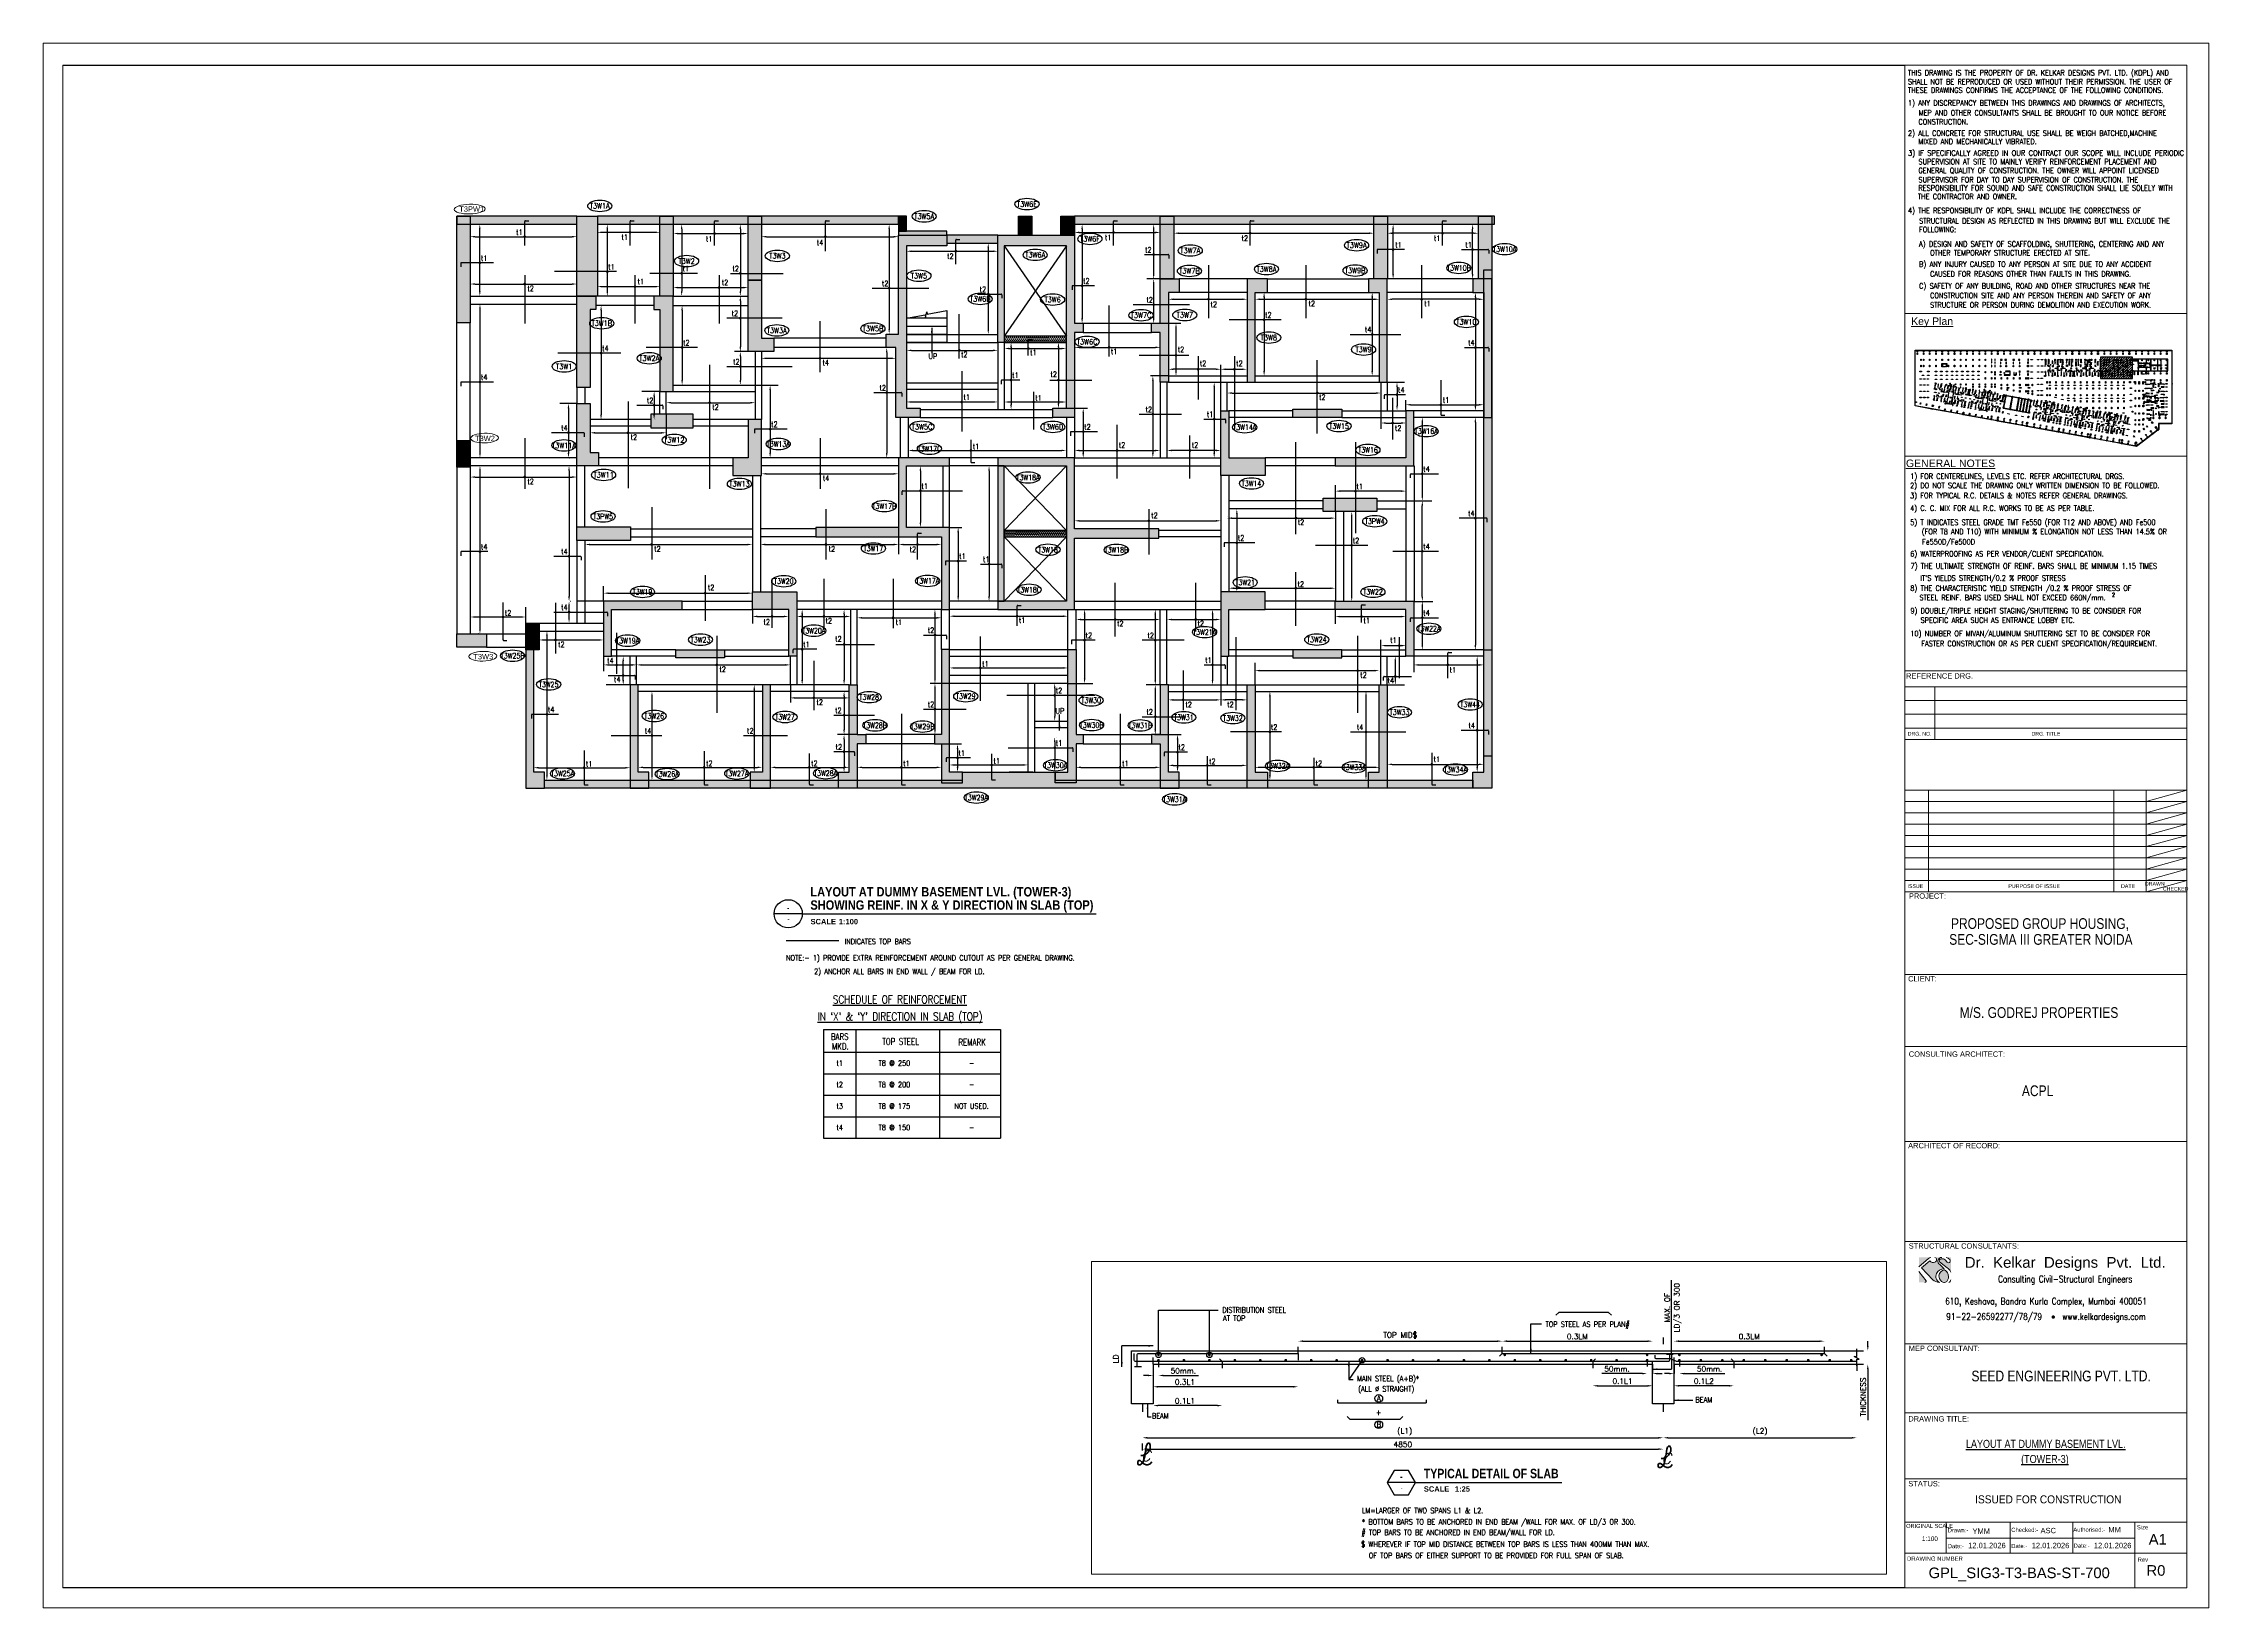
# Paper-space layout 'Layout1' of a CAD drawing. Header units: millimetres. Extents: x 797 to 1603, y 866 to 1449.
# The model-space entities are those that its viewports show. They can reach past a viewport. Long polylines and large blocks are cut down to what shows.
import ezdxf
from ezdxf.enums import TextEntityAlignment as Align

# ---------------------------------------------------------------- set-up
doc = ezdxf.new("R2010")
doc.units = ezdxf.units.MM
doc.header["$LTSCALE"] = 100
doc.header["$MEASUREMENT"] = 0
for name, pattern in [('DASHED2', [0.375, 0.25, -0.125]), ('DOT', [0.25, 0, -0.25]), ('HIDDEN', [0.375, 0.25, -0.125])]:
    doc.linetypes.add(name, pattern=pattern)
for name, color, linetype in [('A-REFR-TITL-100', 2, 'Continuous'), ('bar text', 3, 'Continuous'), ('BEAM', 3, 'Continuous'), ('COL', 6, 'Continuous'), ('col solid', 20, 'Continuous'), ('COL-NO TOWR-T3', 8, 'Continuous'), ('COVER', 2, 'Continuous'), ('CUT', 9, 'Continuous'), ('DIM.', 11, 'Continuous'), ('DONUT', 9, 'Continuous'), ('DOTED LINE', 7, 'Continuous'), ('DOTED LINE 01', 7, 'DOT'), ('HAT', 30, 'Continuous'), ('PAPER', 7, 'Continuous'), ('POD BEAM', 3, 'Continuous'), ('PODIUM COL', 6, 'Continuous'), ('PODIUM COL SOLID', 20, 'Continuous'), ('RC PARDI', 2, 'Continuous'), ('RC PARDI HAT', 30, 'DASHED2'), ('REINF', 4, 'Continuous'), ('REINF-RENGE', 9, 'Continuous'), ('REINF_TOP', 1, 'HIDDEN'), ('RET. WALL', 6, 'Continuous'), ('SYMBOL', 1, 'Continuous'), ('TABLE', 5, 'Continuous'), ('TABLE-TEXT', 3, 'Continuous'), ('TEXT', 3, 'Continuous'), ('TOP REINF.-Y DIR', 1, 'HIDDEN'), ('TX', 6, 'Continuous')]:
    doc.layers.add(name, color=color, linetype=linetype)
for name, color, linetype, lineweight in [('A-WALL-IDEN', 211, 'Continuous', 15), ('KDPL LOGO', 7, 'Continuous', 0), ('LIN03', 4, 'Continuous', 0), ('LIN04', 3, 'Continuous', 0), ('OTHER', 7, 'Continuous', 30), ('RET. WALL HATCH', 40, 'Continuous', 15), ('TITLEBLOCK', 7, 'Continuous', 0)]:
    doc.layers.add(name, color=color, linetype=linetype, lineweight=lineweight)
doc.layers.add('DIM', color=7, linetype='Continuous', plot=False)
doc.styles.add('ARIAL', font='arial.ttf', dxfattribs={"width": 0.8})
doc.styles.add('ARIAL-TITLE', font='arialbd.ttf')
doc.styles.add('romance', font='romans.shx')
doc.styles.add('ROMANS', font='romans.shx', dxfattribs={"width": 0.8})
doc.styles.add('RS', font='romans.shx', dxfattribs={"width": 0.8})
doc.styles.add('SCRIPTS', font='scripts', dxfattribs={"height": 2})
doc.styles.get("Standard").update_dxf_attribs({"font": 'arial.ttf'})
doc.dimstyles.new('100T', dxfattribs={"dimtxt": 200, "dimasz": 180, "dimexe": 50, "dimexo": 50, "dimgap": 75, "dimtad": 1, "dimdec": 0, "dimzin": 0, "dimdsep": 46, "dimtxsty": 'romance', "dimcen": 0.09, "dimdle": 150, "dimclrd": 11, "dimclre": 11, "dimclrt": 2, "dimadec": 0, "dimazin": 0, "dimtfac": 1, "dimtdec": 0, "dimtofl": 0, "dimtmove": 0, "dimatfit": 3, "dimfxl": 1, "dimtolj": 1, "dimtzin": 0, "dimarcsym": 0})
doc.dimstyles.new('25T', dxfattribs={"dimscale": 0.25, "dimtxt": 200, "dimasz": 180, "dimexe": 1, "dimexo": 1, "dimgap": 75, "dimtad": 1, "dimdec": 0, "dimzin": 0, "dimdsep": 46, "dimtxsty": 'romance', "dimcen": 0.09, "dimdle": 150, "dimclrd": 11, "dimclre": 11, "dimclrt": 2, "dimadec": 0, "dimazin": 0, "dimtfac": 1, "dimtdec": 0, "dimtofl": 0, "dimtmove": 0, "dimatfit": 3, "dimfxl": 1, "dimtolj": 1, "dimtzin": 0, "dimlwd": -1, "dimlwe": -1, "dimarcsym": 0})
doc.dimstyles.new('ARROW', dxfattribs={"dimtxt": 62.5, "dimasz": 50, "dimexe": 25, "dimexo": 25, "dimgap": 20, "dimtad": 1, "dimdec": 0, "dimdsep": 46, "dimtxsty": 'RS', "dimcen": 1, "dimdle": 75, "dimclrd": 256, "dimclre": 256, "dimclrt": 3, "dimadec": 0, "dimazin": 0, "dimtfac": 1, "dimtdec": 0, "dimtofl": 0, "dimtmove": 2, "dimatfit": 3, "dimfxl": 1, "dimtolj": 1, "dimarcsym": 0})

# ---------------------------------------------------------------- blocks, each defined once
blk = doc.blocks.new('KDPL LOGO')
at = {"layer": 'KDPL LOGO', "ltscale": 10}
h = blk.add_hatch(color=12, dxfattribs=at)
h.dxf.hatch_style = 1
h.paths.add_polyline_path([(107, 270, -0.153208), (133, 283), (0, 283), (0, 177)])
h.paths.add_polyline_path([(234, 201, -0.257666), (212, 249, -0.298637), (258, 283), (178, 283, -0.004078), (179, 283, -0.736744), (179, 230, -0.33907), (121, 243), (28, 166), (155, 30, 0.14887), (231, 0, -0.400095), (199, 100, -0.31633), (283, 153)])
h.paths.add_polyline_path([(0, 123), (0, 0), (68, 0, 0.178611), (78, 5, 0.219107), (80, 19)])
h.paths.add_polyline_path([(332, 48, 0.121494), (328, 92, 0.194985), (288, 141, 0.332539), (225, 76, 0.233032), (255, 12, 0.16972), (280, 0), (288, 0, 0.224408), (320, 19, 0.090976)])
h.paths.add_polyline_path([(360, 283), (306, 283, -0.140111), (348, 259, -0.279936), (350, 230, -0.499376), (318, 230, -0.044483), (305, 246, 0.022868), (286, 261, 0.249869), (250, 265, 0.106217), (233, 255, 0.350063), (233, 233, 0.088904), (252, 216), (319, 166, -0.057884), (341, 147, -0.089059), (360, 117)])
h.paths.add_polyline_path([(360, 31, -0.270883), (335, 0), (360, 0)])
for points in [[(0, 177), (107, 270, -0.153208), (133, 283, -0.198364)], [(178, 283, -0.004078), (179, 283, -0.736744), (179, 230, -0.33907), (121, 243), (28, 166), (155, 30, 0.14887), (231, 0, -0.400095), (199, 100, -0.31633), (283, 153), (234, 201, -0.257666), (212, 249, -0.298637), (258, 283)], [(306, 283, -0.140111), (348, 259, -0.279936), (350, 230, -0.499376), (318, 230, -0.044483), (305, 246, 0.022868), (286, 261, 0.249869), (250, 265, 0.106217), (233, 255, 0.359254), (233, 232, 0.086961), (252, 216), (319, 166, -0.057884), (341, 147, -0.089059), (360, 117)], [(0, 123), (80, 19, -0.219107), (78, 5, -0.178611), (68, 0, 14.547634)], [(255, 12, -0.233032), (225, 76, -0.332539), (288, 141)], [(288, 141, -0.194985), (328, 92, -0.121494), (332, 48, -0.090976), (320, 19, -0.195222)]]:
    blk.add_lwpolyline(points, format="xyb", dxfattribs=at)
for centre, radius, start, end in [((284, 43), 42.7, 225.9942, 326.0682), ((321, 36), 39.2, 291.6506, 352.2774)]:
    blk.add_arc(centre, radius, start, end, dxfattribs=at)
blk = doc.blocks.new('SHEET')
at = {"color": 3, "const_width": 0.63}
blk.add_lwpolyline([(1836.1, 124.02, 1), (1836.73, 124.02, 1)], format="xyb", close=True, dxfattribs=at)
at = {"layer": 'LIN03'}
for p, q in [((1781.14, 497.83), (1886.14, 497.83)), ((1781.14, 444.69), (1886.14, 444.69))]:
    blk.add_line(p, q, dxfattribs=at)
at = {"layer": 'LIN03', "color": 0}
for p, q in [((1870.95, 315.99), (1886.14, 320.19)), ((1870.95, 311.8), (1886.14, 315.99)), ((1870.95, 307.6), (1886.14, 311.8)), ((1870.95, 303.41), (1886.14, 307.6)), ((1870.95, 299.21), (1886.14, 303.41)), ((1870.95, 295.01), (1886.14, 299.21)), ((1870.95, 290.82), (1886.14, 295.01)), ((1870.95, 286.62), (1886.14, 290.82))]:
    blk.add_line(p, q, dxfattribs=at)
at = {"layer": 'LIN03', "color": 2}
for p, q in [((1870.95, 282.43), (1886.14, 286.62)), ((1886.14, 47.58), (1781.14, 47.58))]:
    blk.add_line(p, q, dxfattribs=at)
at = {"layer": 'LIN03', "color": 0}
blk.add_lwpolyline([(1894.3, 15.76), (1087.81, 15.76), (1087.81, 598.41), (1894.3, 598.41)], close=True, dxfattribs=at)
at = {"layer": 'LIN03'}
blk.add_lwpolyline([(1886.14, 23.19), (1095.04, 23.19), (1095.04, 590.25), (1886.14, 590.25)], close=True, dxfattribs=at)
at = {"layer": 'LIN03', "color": 1}
blk.add_lwpolyline([(1781.14, 590.25), (1781.14, 23.19)], dxfattribs=at)
at = {"layer": 'LIN03', "color": 2}
blk.add_lwpolyline([(1886.12, 364.7), (1781.14, 364.7)], dxfattribs=at)
at = {"layer": 'LIN03', "color": 0}
for points in [[(1886.12, 358.78), (1781.14, 358.78)], [(1792.24, 339.16), (1792.24, 358.78)], [(1886.12, 353.64), (1781.14, 353.64)], [(1886.12, 348.49), (1781.14, 348.49)], [(1886.14, 320.19), (1781.14, 320.19)], [(1886.14, 315.99), (1781.14, 315.99)], [(1789.95, 282.43), (1789.95, 320.19)], [(1858.99, 282.43), (1858.99, 320.19)], [(1870.95, 282.43), (1870.95, 320.19)], [(1886.14, 311.8), (1781.14, 311.8)], [(1886.14, 307.6), (1781.14, 307.6)], [(1886.14, 303.41), (1781.14, 303.41)], [(1886.14, 299.21), (1781.14, 299.21)], [(1886.14, 295.01), (1781.14, 295.01)], [(1886.14, 290.82), (1781.14, 290.82)]]:
    blk.add_lwpolyline(points, dxfattribs=at)
at = {"layer": 'LIN03', "color": 2, "flags": 128}
for points in [[(1886.12, 343.35), (1781.14, 343.35)], [(1886.12, 339.16), (1781.14, 339.16)], [(1886.14, 286.62), (1781.14, 286.62)], [(1886.14, 282.43), (1781.14, 282.43)], [(1886.16, 251.58), (1781.14, 251.58)], [(1886.16, 224.73), (1781.14, 224.73)], [(1886.16, 189.44), (1781.14, 189.44)], [(1886.14, 152.12), (1781.14, 152.12)], [(1886.14, 114.01), (1781.14, 114.01)], [(1886.14, 88.29), (1781.14, 88.29)], [(1886.14, 63.71), (1781.14, 63.71)], [(1796.52, 47.58), (1796.52, 36.04)], [(1866.83, 41.63), (1796.52, 41.63)], [(1820.41, 47.58), (1820.41, 36.04)], [(1843.74, 47.58), (1843.74, 36.04)], [(1866.83, 47.58), (1866.83, 23.19)], [(1886.14, 36.04), (1781.14, 36.04)]]:
    blk.add_lwpolyline(points, dxfattribs=at)
at = {"layer": 'KDPL LOGO', "xscale": 0.033, "yscale": 0.033, "zscale": 0.033}
blk.add_blockref('KDPL LOGO', (1786.39, 136.9), dxfattribs=at)
at = {"layer": 'COVER', "attachment_point": 1, "line_spacing_factor": 0.938532}
for s, insert, char_height, width in [('{\\fArial|b0|i0|c0|p34;1:100}', (1787.49, 42.31), 1.7, 10.032), ('{\\fArial|b0|i0|c0|p34;A1}', (1871.96, 43.18), 3.9341, 6.698)]:
    blk.add_mtext(s, dxfattribs=dict(at, insert=insert, char_height=char_height, width=width))
at = {"layer": 'LIN04', "style": 'ARIAL'}
for s, p in [('%%UKey Plan', (1783.47, 493.51)), ('%%UGENERAL NOTES', (1781.54, 440.58))]:
    blk.add_text(s, height=2.797, rotation=359.99999, dxfattribs=at).set_placement(p)
at = {"layer": 'LIN04', "style": 'ARIAL', "width": 0.8}
for s, height, p in [('REFERENCE DRG.', 2, (1781.58, 361.79)), ('PROJECT:', 2, (1782.64, 279.83)), ('PROJECT:', 2, (1782.64, 279.83)), ('CLIENT:', 2, (1782.35, 249)), ('CONSULTING ARCHITECT:', 2, (1782.58, 220.94)), ('ARCHITECT OF RECORD:', 2, (1782.35, 186.86)), ('STRUCTURAL CONSULTANTS:', 2, (1782.55, 149.49)), ('MEP CONSULTANT:', 2, (1782.55, 111.38)), ('DRAWING TITLE:', 2, (1782.4, 85.1)), ('STATUS:', 2, (1782.4, 60.95)), ('ORIGINAL SCALE', 1.5, (1781.62, 45.47))]:
    blk.add_text(s, height=height, dxfattribs=at).set_placement(p)
for s, p in [('DRG. NO.', (1786.63, 341.26)), ('DRG. TITLE', (1833.68, 341.26)), ('ISSUE', (1785.04, 284.53)), ('DATE', (1864.26, 284.53)), ('DRAWN', (1874.22, 285.36)), ('CHECKED', (1881.99, 283.5))]:
    blk.add_text(s, height=1.398, dxfattribs=at).set_placement(p, align=Align.MIDDLE)
blk.add_text('PURPOSE OF ISSUE', height=1.3985, dxfattribs=at).set_placement((1819.7, 284.53), align=Align.MIDDLE_LEFT)
at = {"layer": 'LIN04', "style": 'ARIAL'}
blk.add_text('Dr.  Kelkar  Designs  Pvt.  Ltd.', height=4, dxfattribs=at).set_placement((1840.85, 144.37), align=Align.MIDDLE_CENTER)
for s, height, p in [('Drawn:-', 1.573, (1797.07, 43.82)), ('Checked:-', 1.573, (1820.75, 43.98)), ('Authorised:-', 1.5733, (1843.88, 44.04)), ('Size', 1.573, (1867.54, 44.95)), ('DRAWING NUMBER', 1.5733, (1781.95, 33.25)), ('Date:-', 1.573, (1797.12, 37.91)), ('Date:-', 1.573, (1820.74, 37.96)), ('Date:-', 1.573, (1843.97, 38.07)), ('Rev', 1.573, (1867.83, 32.88))]:
    blk.add_text(s, height=height, dxfattribs=at).set_placement(p)
at = {"layer": 'PAPER', "color": 3, "style": 'ROMANS'}
for s, height, width, p in [('THIS DRAWING IS THE PROPERTY OF DR. KELKAR DESIGNS PVT. LTD. (KDPL) AND', 2, 0.8, (1782.31, 586.44)), ('THESE DRAWINGS CONFIRMS THE ACCEPTANCE OF THE FOLLOWING CONDITIONS.', 2, 0.8, (1782.31, 579.93)), ('SHALL NOT BE REPRODUCED OR USED WITHOUT THEIR PERMISSION. THE USER OF ', 2, 0.8, (1782.31, 583.11)), ('1) ANY DISCREPANCY BETWEEN THIS DRAWINGS AND DRAWINGS OF ARCHITECTS,', 2, 0.8, (1782.31, 575.2)), ('MEP AND OTHER CONSULTANTS SHALL BE BROUGHT TO OUR NOTICE BEFORE', 2, 0.8, (1786.28, 571.53)), ('2) ALL CONCRETE FOR STRUCTURAL USE SHALL BE WEIGH BATCHED,MACHINE ', 2, 0.8, (1782.31, 563.93)), ('CONSTRUCTION.', 2, 0.8, (1786.21, 568.17)), ('3) IF SPECIFICALLY AGREED IN OUR CONTRACT OUR SCOPE WILL INCLUDE PERIODIC ', 2, 0.78, (1782.31, 556.54)), ('MIXED AND MECHANICALLY VIBRATED.', 2, 0.8, (1786.21, 560.84)), ('SUPERVISION AT SITE TO MAINLY VERIFY REINFORCEMENT PLACEMENT AND ', 2, 0.8, (1786.21, 553.32)), ('GENERAL QUALITY OF CONSTRUCTION. THE OWNER WILL APPOINT LICENSED ', 2, 0.8, (1786.21, 550.03)), ('SUPERVISOR FOR DAY TO DAY SUPERVISION OF CONSTRUCTION. THE ', 2, 0.8, (1786.21, 546.6)), (' THE CONTRACTOR AND OWNER.', 2, 0.8, (1784.76, 540.37)), ('RESPONSIBILITY FOR SOUND AND SAFE CONSTRUCTION SHALL LIE SOLELY WITH', 2, 0.8, (1786.21, 543.52)), ('4) THE RESPONSIBILITY OF KDPL SHALL INCLUDE THE CORRECTNESS OF ', 2, 0.8, (1782.31, 535.13)), ('STRUCTURAL DESIGN AS REFLECTED IN THIS DRAWING BUT WILL EXCLUDE THE ', 2, 0.8, (1786.45, 531.25)), ('A) DESIGN AND SAFETY OF SCAFFOLDING, SHUTTERING, CENTERING AND ANY ', 2, 0.8, (1786.45, 522.66)), ('FOLLOWING:', 2, 0.8, (1786.45, 528.04)), ('B) ANY INJURY CAUSED TO ANY PERSON AT SITE DUE TO ANY ACCIDENT ', 2, 0.8, (1786.45, 515.14)), ('OTHER TEMPORARY STRUCTURE ERECTED AT SITE.', 2, 0.8, (1790.55, 519.38)), ('C) SAFETY OF ANY BUILDING, ROAD AND OTHER STRUCTURES NEAR THE ', 2, 0.8, (1786.45, 507.04)), ('CAUSED FOR REASONS OTHER THAN FAULTS IN THIS DRAWING.', 2, 0.8, (1790.55, 511.51)), ('CONSTRUCTION SITE AND ANY PERSON THEREIN AND SAFETY OF ANY ', 2, 0.8, (1790.55, 503.47)), ('STRUCTURE OR PERSON DURING DEMOLITION AND EXECUTION WORK.', 2, 0.8, (1790.55, 499.95)), ('7) THE ULTIMATE STRENGTH OF REINF. BARS SHALL BE MINIMUM 1.15 TIMES', 2, 0.8, (1783.26, 402.74)), ('8) THE CHARACTERISTIC YIELD STRENGTH /0.2 %%% PROOF STRESS OF ', 2, 0.8, (1783.19, 394.5)), ('   IT`S YIELDS STRENGTH/0.2 %%% PROOF STRESS    ', 2, 0.8, (1783.26, 398.24)), (' STEEL REINF. BARS USED SHALL NOT EXCEED 660N/mm.  ', 2, 0.8, (1785.35, 390.96)), ('2', 1.4, 0.8, (1858.31, 392.3))]:
    blk.add_text(s, height=height, dxfattribs=dict(at, width=width)).set_placement(p)
at = {"layer": 'PAPER', "color": 3, "linetype": 'Continuous', "lineweight": -2, "style": 'RS', "width": 0.77}
blk.add_text('Fe550D/Fe500D', height=2, dxfattribs=at).set_placement((1787.57, 411.73))
at = {"layer": 'PAPER', "color": 3, "style": 'RS', "width": 0.8}
for s, p in [('Consulting Civil-Structural Engineers', (1840.85, 137.81)), ('610, Keshava, Bandra Kurla Complex, Mumbai 400051', (1833.7, 129.55)), ('91-22-26592277/78/79   www.kelkardesigns.com', (1833.7, 124.02))]:
    blk.add_text(s, height=2.5, dxfattribs=at).set_placement(p, align=Align.MIDDLE)
at = {"layer": 'TEXT', "color": 3, "width": 0.8}
for s, style, p in [('1) FOR CENTERELINES, LEVELS ETC. REFER ARCHITECTURAL DRGS.', 'ROMANS', (1783.14, 436.15)), ('2) DO NOT SCALE THE DRAWING ONLY WRITTEN DIMENSION TO BE FOLLOWED.', 'ROMANS', (1783.09, 432.74)), ('3) FOR TYPICAL R.C. DETAILS & NOTES REFER GENERAL DRAWINGS.', 'ROMANS', (1783.09, 428.96)), ('4) C. C. MIX FOR ALL R.C. WORKS TO BE AS PER TABLE.', 'ROMANS', (1783.09, 424.25)), ('5) T INDICATES STEEL GRADE TMT Fe550 (FOR T12 AND ABOVE) AND Fe500 ', 'RS', (1783.13, 419)), ('(FOR T8 AND T10) WITH MINIMUM % ELONGATION NOT LESS THAN 14.5% OR', 'RS', (1787.46, 415.53)), ('6) WATERPROOFING AS PER VENDOR/CLIENT SPECIFICATION. ', 'RS', (1783.13, 407.29)), ('9) DOUBLE/TRIPLE HEIGHT STAGING/SHUTTERING TO BE CONSIDER FOR ', 'ROMANS', (1783.2, 386.07)), ('10) NUMBER OF MIVAN/ALUMINUM SHUTTERING SET TO BE CONSIDER FOR ', 'ROMANS', (1783.2, 377.59)), ('SPECIFIC AREA SUCH AS ENTRANCE LOBBY ETC. ', 'ROMANS', (1786.98, 382.56)), ('FASTER CONSTRUCTION OR AS PER CLIENT SPECIFICATION/REQUIREMENT. ', 'ROMANS', (1787.25, 373.83))]:
    blk.add_text(s, height=2, dxfattribs=dict(at, style=style)).set_placement(p)
at = {"layer": 'TITLEBLOCK', "color": 3, "style": 'ARIAL', "width": 0.8}
for s, p in [('SEC-SIGMA III GREATER NOIDA', (1797.65, 262.66)), (' PROPOSED GROUP HOUSING,', (1797.07, 268.56)), ('M/S. GODREJ PROPERTIES', (1801.53, 235.42)), ('ACPL', (1824.73, 206.29)), ('SEED ENGINEERING PVT. LTD.', (1805.94, 100.05))]:
    blk.add_text(s, height=4, dxfattribs=at).set_placement(p)
blk = doc.blocks.new('A$C9e23bddf')
h = blk.add_hatch(color=8)
h.dxf.hatch_style = 1
h.paths.add_polyline_path([(-308289, 52268), (-330121, 56261), (-330121, 128203), (-184175, 128203), (-184175, 128503), (-183474, 128503), (-183474, 128203), (-159774, 128203), (-159774, 128503), (-159074, 128503), (-159074, 128203), (-127174, 128203), (-127174, 128503), (-126474, 128503), (-126474, 128203), (-94009, 128203), (-94009, 128503), (-93309, 128503), (-93309, 128203), (-53403, 128203), (-53403, 128503), (-52703, 128503), (-52703, 128203), (1997, 128203), (1997, 85169), (2297, 85169), (2297, 84469), (1997, 84469), (1997, 33245), (-15013, 33245), (-15013, 25600), (-15622, 25140), (-15441, 24900), (-15999, 24478), (-16180, 24717), (-43722, 3891), (-62872, 7392), (-62926, 7097), (-63615, 7223), (-63561, 7518), (-103672, 14853), (-103726, 14558), (-104415, 14684), (-104361, 14979), (-144469, 22313), (-144523, 22018), (-145212, 22144), (-145158, 22439), (-185606, 29835), (-185660, 29540), (-186349, 29666), (-186295, 29961), (-223380, 36742), (-223434, 36447), (-224123, 36573), (-224069, 36868), (-267744, 44854), (-267797, 44559), (-268486, 44685), (-268432, 44980), (-307600, 52143), (-307654, 51847), (-308343, 51973)])
h.paths.add_polyline_path([(-307841, 52492), (-307895, 52197), (-307994, 52214), (-307940, 52510), (-329821, 56511), (-329821, 127903), (-183875, 127903), (-183875, 128203), (-183774, 128203), (-183774, 127903), (-159474, 127903), (-159474, 128203), (-159374, 128203), (-159374, 127903), (-126874, 127903), (-126874, 128203), (-126774, 128203), (-126774, 127903), (-93709, 127903), (-93709, 128203), (-93609, 128203), (-93609, 127903), (-53103, 127903), (-53103, 128203), (-53003, 128203), (-53003, 127903), (1697, 127903), (1697, 84869), (1997, 84869), (1997, 84769), (1697, 84769), (1697, 33545), (-15313, 33545), (-15313, 25749), (-16042, 25198), (-15861, 24959), (-15941, 24898), (-16122, 25138), (-43798, 4209), (-63114, 7741), (-63168, 7446), (-63266, 7464), (-63212, 7759), (-103913, 15202), (-103967, 14907), (-104066, 14925), (-104012, 15220), (-144710, 22662), (-144764, 22367), (-144863, 22385), (-144809, 22680), (-185847, 30184), (-185901, 29889), (-185999, 29907), (-185946, 30202), (-223621, 37091), (-223675, 36796), (-223774, 36814), (-223720, 37109), (-267985, 45204), (-268039, 44908), (-268137, 44926), (-268083, 45222)], flags=16)
h = blk.add_hatch(color=8)
h.dxf.hatch_style = 1
h.paths.add_polyline_path([(-327378, 126198), (-327378, 128198), (-326878, 128198), (-326878, 126198)])
h = blk.add_hatch(color=8)
h.dxf.hatch_style = 1
h.paths.add_polyline_path([(-327378, 122898), (-327378, 124898), (-326878, 124898), (-326878, 122898)])
h = blk.add_hatch(color=8)
h.dxf.hatch_style = 1
h.paths.add_polyline_path([(-322815, 114898), (-322815, 116898), (-322315, 116898), (-322315, 114898)])
h = blk.add_hatch(color=8)
h.dxf.hatch_style = 1
h.paths.add_polyline_path([(-319378, 126198), (-319378, 128198), (-318878, 128198), (-318878, 126198)])
h = blk.add_hatch(color=8)
h.dxf.hatch_style = 1
h.paths.add_polyline_path([(-319378, 122898), (-319378, 124898), (-318878, 124898), (-318878, 122898)])
h = blk.add_hatch(color=8)
h.dxf.hatch_style = 1
h.paths.add_polyline_path([(-319378, 114898), (-319378, 116898), (-318878, 116898), (-318878, 114898)])
h = blk.add_hatch(color=8)
h.dxf.hatch_style = 1
h.paths.add_polyline_path([(-311378, 126198), (-311378, 128198), (-310878, 128198), (-310878, 126198)])
h = blk.add_hatch(color=8)
h.dxf.hatch_style = 1
h.paths.add_polyline_path([(-311378, 122898), (-311378, 124898), (-310878, 124898), (-310878, 122898)])
h = blk.add_hatch(color=8)
h.dxf.hatch_style = 1
h.paths.add_polyline_path([(-311378, 114898), (-311378, 116898), (-310878, 116898), (-310878, 114898)])
h = blk.add_hatch(color=8)
h.dxf.hatch_style = 1
h.paths.add_polyline_path([(-303378, 126198), (-303378, 128198), (-302878, 128198), (-302878, 126198)])
h = blk.add_hatch(color=8)
h.dxf.hatch_style = 1
h.paths.add_polyline_path([(-303378, 122898), (-303378, 124898), (-302878, 124898), (-302878, 122898)])
h = blk.add_hatch(color=8)
h.dxf.hatch_style = 1
h.paths.add_polyline_path([(-303378, 114898), (-303378, 116898), (-302878, 116898), (-302878, 114898)])
h = blk.add_hatch(color=8)
h.dxf.hatch_style = 1
h.paths.add_polyline_path([(-295378, 126198), (-295378, 128198), (-294878, 128198), (-294878, 126198)])
h = blk.add_hatch(color=8)
h.dxf.hatch_style = 1
h.paths.add_polyline_path([(-295378, 122898), (-295378, 124898), (-294878, 124898), (-294878, 122898)])
h = blk.add_hatch(color=8)
h.dxf.hatch_style = 1
h.paths.add_polyline_path([(-295378, 114898), (-295378, 116898), (-294878, 116898), (-294878, 114898)])
h = blk.add_hatch(color=8)
h.dxf.hatch_style = 1
h.paths.add_polyline_path([(-287378, 126198), (-287378, 128198), (-286878, 128198), (-286878, 126198)])
h = blk.add_hatch(color=8)
h.dxf.hatch_style = 1
h.paths.add_polyline_path([(-287378, 122898), (-287378, 124898), (-286878, 124898), (-286878, 122898)])
h = blk.add_hatch(color=8)
h.dxf.hatch_style = 1
h.paths.add_polyline_path([(-287378, 114898), (-287378, 116898), (-286878, 116898), (-286878, 114898)])
h = blk.add_hatch(color=8)
h.dxf.hatch_style = 1
h.paths.add_polyline_path([(-279378, 126198), (-279378, 128198), (-278878, 128198), (-278878, 126198)])
h = blk.add_hatch(color=8)
h.dxf.hatch_style = 1
h.paths.add_polyline_path([(-279378, 122898), (-279378, 124898), (-278878, 124898), (-278878, 122898)])
h = blk.add_hatch(color=8)
h.dxf.hatch_style = 1
h.paths.add_polyline_path([(-279378, 114898), (-279378, 116898), (-278878, 116898), (-278878, 114898)])
h = blk.add_hatch(color=8)
h.dxf.hatch_style = 1
h.paths.add_polyline_path([(-271378, 126198), (-271378, 128198), (-270878, 128198), (-270878, 126198)])
h = blk.add_hatch(color=8)
h.dxf.hatch_style = 1
h.paths.add_polyline_path([(-271378, 122898), (-271378, 124898), (-270878, 124898), (-270878, 122898)])
h = blk.add_hatch(color=8)
h.dxf.hatch_style = 1
h.paths.add_polyline_path([(-271378, 114898), (-271378, 116898), (-270878, 116898), (-270878, 114898)])
h = blk.add_hatch(color=8)
h.dxf.hatch_style = 1
h.paths.add_polyline_path([(-264710, 114898), (-264710, 116898), (-264210, 116898), (-264210, 114898)])
h = blk.add_hatch(color=8)
h.dxf.hatch_style = 1
h.paths.add_polyline_path([(-263378, 126198), (-263378, 128198), (-262878, 128198), (-262878, 126198)])
h = blk.add_hatch(color=8)
h.dxf.hatch_style = 1
h.paths.add_polyline_path([(-263378, 122898), (-263378, 124898), (-262878, 124898), (-262878, 122898)])
h = blk.add_hatch(color=8)
h.dxf.hatch_style = 1
h.paths.add_polyline_path([(-255378, 126198), (-255378, 128198), (-254878, 128198), (-254878, 126198)])
h = blk.add_hatch(color=8)
h.dxf.hatch_style = 1
h.paths.add_polyline_path([(-255378, 122898), (-255378, 124898), (-254878, 124898), (-254878, 122898)])
h = blk.add_hatch(color=8)
h.dxf.hatch_style = 1
h.paths.add_polyline_path([(-255378, 114898), (-255378, 116898), (-254878, 116898), (-254878, 114898)])
h = blk.add_hatch(color=8)
h.dxf.hatch_style = 1
h.paths.add_polyline_path([(-247378, 126198), (-247378, 128198), (-246878, 128198), (-246878, 126198)])
h = blk.add_hatch(color=8)
h.dxf.hatch_style = 1
h.paths.add_polyline_path([(-247378, 122898), (-247378, 124898), (-246878, 124898), (-246878, 122898)])
h = blk.add_hatch(color=8)
h.dxf.hatch_style = 1
h.paths.add_polyline_path([(-247378, 114898), (-247378, 116898), (-246878, 116898), (-246878, 114898)])
h = blk.add_hatch(color=8)
h.dxf.hatch_style = 1
h.paths.add_polyline_path([(-239378, 126198), (-239378, 128198), (-238878, 128198), (-238878, 126198)])
h = blk.add_hatch(color=8)
h.dxf.hatch_style = 1
h.paths.add_polyline_path([(-239378, 122898), (-239378, 124898), (-238878, 124898), (-238878, 122898)])
h = blk.add_hatch(color=8)
h.dxf.hatch_style = 1
h.paths.add_polyline_path([(-239378, 114898), (-239378, 116898), (-238878, 116898), (-238878, 114898)])
h = blk.add_hatch(color=8)
h.dxf.hatch_style = 1
h.paths.add_polyline_path([(-231378, 126198), (-231378, 128198), (-230878, 128198), (-230878, 126198)])
h = blk.add_hatch(color=8)
h.dxf.hatch_style = 1
h.paths.add_polyline_path([(-231378, 122898), (-231378, 124898), (-230878, 124898), (-230878, 122898)])
h = blk.add_hatch(color=8)
h.dxf.hatch_style = 1
h.paths.add_polyline_path([(-231378, 114898), (-230878, 114898), (-230878, 116898), (-231378, 116898)])
h = blk.add_hatch(color=8)
h.dxf.hatch_style = 1
h.paths.add_polyline_path([(-231378, 112046), (-230878, 112046), (-230878, 113546), (-231378, 113546)])
h = blk.add_hatch(color=8)
h.dxf.hatch_style = 1
h.paths.add_polyline_path([(-227018, 114898), (-226518, 114898), (-226518, 116898), (-227018, 116898)])
h = blk.add_hatch(color=8)
h.dxf.hatch_style = 1
h.paths.add_polyline_path([(-227018, 111347), (-226518, 111347), (-226518, 112847), (-227018, 112847)])
h = blk.add_hatch(color=8)
h.dxf.hatch_style = 1
h.paths.add_polyline_path([(-223378, 126198), (-223378, 128198), (-222878, 128198), (-222878, 126198)])
h = blk.add_hatch(color=8)
h.dxf.hatch_style = 1
h.paths.add_polyline_path([(-223378, 122898), (-223378, 124898), (-222878, 124898), (-222878, 122898)])
h = blk.add_hatch(color=8)
h.dxf.hatch_style = 1
h.paths.add_polyline_path([(-219820, 110847), (-219120, 110847), (-219120, 112847), (-219820, 112847)])
h = blk.add_hatch(color=8)
h.dxf.hatch_style = 1
h.paths.add_polyline_path([(-219619, 116351), (-219619, 115651), (-217619, 115651), (-217619, 116351)])
h = blk.add_hatch(color=8)
h.dxf.hatch_style = 1
h.paths.add_polyline_path([(-215378, 126198), (-215378, 128198), (-214878, 128198), (-214878, 126198)])
h = blk.add_hatch(color=8)
h.dxf.hatch_style = 1
h.paths.add_polyline_path([(-215378, 122898), (-215378, 124898), (-214878, 124898), (-214878, 122898)])
h = blk.add_hatch(color=8)
h.dxf.hatch_style = 1
h.paths.add_polyline_path([(-211895, 115647), (-211895, 116347), (-213895, 116347), (-213895, 115647)])
h = blk.add_hatch(color=8)
h.dxf.hatch_style = 1
h.paths.add_polyline_path([(-212804, 110847), (-212104, 110847), (-212104, 112847), (-212804, 112847)])
h = blk.add_hatch(color=8)
h.dxf.hatch_style = 1
h.paths.add_polyline_path([(-207378, 126198), (-207378, 128198), (-206878, 128198), (-206878, 126198)])
h = blk.add_hatch(color=8)
h.dxf.hatch_style = 1
h.paths.add_polyline_path([(-207378, 122898), (-207378, 124898), (-206878, 124898), (-206878, 122898)])
h = blk.add_hatch(color=8)
h.dxf.hatch_style = 1
h.paths.add_polyline_path([(-201664, 115647), (-201664, 116347), (-203664, 116347), (-203664, 115647)])
h = blk.add_hatch(color=8)
h.dxf.hatch_style = 1
h.paths.add_polyline_path([(-203365, 110847), (-202665, 110847), (-202665, 112847), (-203365, 112847)])
h = blk.add_hatch(color=8)
h.dxf.hatch_style = 1
h.paths.add_polyline_path([(-199378, 126198), (-199378, 128198), (-198878, 128198), (-198878, 126198)])
h = blk.add_hatch(color=8)
h.dxf.hatch_style = 1
h.paths.add_polyline_path([(-199378, 122898), (-199378, 124898), (-198878, 124898), (-198878, 122898)])
h = blk.add_hatch(color=8)
h.dxf.hatch_style = 1
h.paths.add_polyline_path([(-194574, 115647), (-194574, 116347), (-196574, 116347), (-196574, 115647)])
h = blk.add_hatch(color=8)
h.dxf.hatch_style = 1
h.paths.add_polyline_path([(-195274, 110847), (-194574, 110847), (-194574, 112847), (-195274, 112847)])
h = blk.add_hatch(color=8)
h.dxf.hatch_style = 1
h.paths.add_polyline_path([(-191378, 126198), (-191378, 128198), (-190878, 128198), (-190878, 126198)])
h = blk.add_hatch(color=8)
h.dxf.hatch_style = 1
h.paths.add_polyline_path([(-191378, 122898), (-191378, 124898), (-190878, 124898), (-190878, 122898)])
h = blk.add_hatch(color=8)
h.dxf.hatch_style = 1
h.paths.add_polyline_path([(-184574, 111487), (-183874, 111487), (-183874, 112987), (-184574, 112987)])
h = blk.add_hatch(color=8)
h.dxf.hatch_style = 1
h.paths.add_polyline_path([(-184375, 126198), (-184375, 128198), (-183875, 128198), (-183875, 126198)])
h = blk.add_hatch(color=8)
h.dxf.hatch_style = 1
h.paths.add_polyline_path([(-184375, 122898), (-184375, 124898), (-183875, 124898), (-183875, 122898)])
h = blk.add_hatch(color=8)
h.dxf.hatch_style = 1
h.paths.add_polyline_path([(-184374, 114898), (-183874, 114898), (-183874, 116898), (-184374, 116898)])
h = blk.add_hatch(color=8)
h.dxf.hatch_style = 1
h.paths.add_polyline_path([(-183774, 126198), (-183774, 128198), (-183274, 128198), (-183274, 126198)])
h = blk.add_hatch(color=8)
h.dxf.hatch_style = 1
h.paths.add_polyline_path([(-183774, 122898), (-183774, 124898), (-183274, 124898), (-183274, 122898)])
h = blk.add_hatch(color=8)
h.dxf.hatch_style = 1
h.paths.add_polyline_path([(-183774, 114898), (-183274, 114898), (-183274, 116898), (-183774, 116898)])
h = blk.add_hatch(color=8)
h.dxf.hatch_style = 1
h.paths.add_polyline_path([(-183774, 111487), (-183274, 111487), (-183274, 112987), (-183774, 112987)])
h = blk.add_hatch(color=8)
h.dxf.hatch_style = 1
h.paths.add_polyline_path([(-178230, 115748), (-180230, 115748), (-180230, 116248), (-178230, 116248)])
h = blk.add_hatch(color=8)
h.dxf.hatch_style = 1
h.paths.add_polyline_path([(-175974, 126198), (-175974, 128198), (-175474, 128198), (-175474, 126198)])
h = blk.add_hatch(color=8)
h.dxf.hatch_style = 1
h.paths.add_polyline_path([(-175974, 122898), (-175974, 124898), (-175474, 124898), (-175474, 122898)])
h = blk.add_hatch(color=8)
h.dxf.hatch_style = 1
h.paths.add_polyline_path([(-169939, 115748), (-171939, 115748), (-171939, 116248), (-169939, 116248)])
h = blk.add_hatch(color=8)
h.dxf.hatch_style = 1
h.paths.add_polyline_path([(-167974, 126198), (-167974, 128198), (-167474, 128198), (-167474, 126198)])
h = blk.add_hatch(color=8)
h.dxf.hatch_style = 1
h.paths.add_polyline_path([(-167974, 122898), (-167974, 124898), (-167474, 124898), (-167474, 122898)])
h = blk.add_hatch(color=8)
h.dxf.hatch_style = 1
h.paths.add_polyline_path([(-164939, 115748), (-166939, 115748), (-166939, 116248), (-164939, 116248)])
h = blk.add_hatch(color=8)
h.dxf.hatch_style = 1
h.paths.add_polyline_path([(-161940, 114898), (-161940, 116898), (-161440, 116898), (-161440, 114898)])
at = {"transparency": 33554687}
h = blk.add_hatch(color=8, dxfattribs=at)
h.dxf.hatch_style = 1
h.paths.add_polyline_path([(-161043, 109329), (-161343, 109329), (-161343, 114484), (-160643, 114484), (-160643, 113984), (-161043, 113984)])
h = blk.add_hatch(color=8)
h.dxf.hatch_style = 1
h.paths.add_polyline_path([(-161340, 114898), (-161340, 116898), (-160840, 116898), (-160840, 114898)])
h = blk.add_hatch(color=8)
h.dxf.hatch_style = 1
h.paths.add_polyline_path([(-159974, 126198), (-159974, 128198), (-159474, 128198), (-159474, 126198)])
h = blk.add_hatch(color=8)
h.dxf.hatch_style = 1
h.paths.add_polyline_path([(-159974, 122898), (-159974, 124898), (-159474, 124898), (-159474, 122898)])
h = blk.add_hatch(color=8)
h.dxf.hatch_style = 1
h.paths.add_polyline_path([(-159374, 126198), (-159374, 128198), (-158874, 128198), (-158874, 126198)])
h = blk.add_hatch(color=8)
h.dxf.hatch_style = 1
h.paths.add_polyline_path([(-159374, 122898), (-159374, 124898), (-158874, 124898), (-158874, 122898)])
h = blk.add_hatch(color=8)
h.dxf.hatch_style = 1
h.paths.add_polyline_path([(-157452, 114898), (-157452, 116898), (-156952, 116898), (-156952, 114898)])
h = blk.add_hatch(color=8, dxfattribs=at)
h.dxf.hatch_style = 1
h.paths.add_polyline_path([(-157452, 114484), (-156752, 114484), (-156752, 113984), (-157152, 113984), (-157152, 110634), (-157452, 110634)])
h = blk.add_hatch(color=8, dxfattribs=at)
h.dxf.hatch_style = 1
h.paths.add_polyline_path([(-152587, 113984), (-152587, 110634), (-152287, 110634), (-152287, 114484), (-152987, 114484), (-152987, 113984)])
h = blk.add_hatch(color=8)
h.dxf.hatch_style = 1
h.paths.add_polyline_path([(-151374, 126198), (-151374, 128198), (-150874, 128198), (-150874, 126198)])
h = blk.add_hatch(color=8)
h.dxf.hatch_style = 1
h.paths.add_polyline_path([(-151374, 122898), (-151374, 124898), (-150874, 124898), (-150874, 122898)])
h = blk.add_hatch(color=8, dxfattribs=at)
h.dxf.hatch_style = 1
h.paths.add_polyline_path([(-148997, 112483), (-148672, 112483), (-148672, 112833), (-148997, 112833), (-148997, 114484), (-149697, 114484), (-149697, 113984), (-149297, 113984), (-149297, 110634), (-148997, 110634)])
h = blk.add_hatch(color=8)
h.dxf.hatch_style = 1
h.paths.add_polyline_path([(-149497, 114898), (-149497, 116898), (-148997, 116898), (-148997, 114898)])
h = blk.add_hatch(color=8, dxfattribs=at)
h.dxf.hatch_style = 1
h.paths.add_polyline_path([(-145796, 112833), (-145796, 116118), (-143994, 116118), (-143994, 115718), (-145496, 115718), (-145497, 109668), (-144996, 109668), (-144996, 109318), (-145897, 109318), (-145896, 112483), (-146121, 112483), (-146121, 112833)])
h = blk.add_hatch(color=8)
h.dxf.hatch_style = 1
h.paths.add_polyline_path([(-143374, 126198), (-143374, 128198), (-142874, 128198), (-142874, 126198)])
h = blk.add_hatch(color=8)
h.dxf.hatch_style = 1
h.paths.add_polyline_path([(-143374, 122898), (-143374, 124898), (-142874, 124898), (-142874, 122898)])
h = blk.add_hatch(color=8)
h.dxf.hatch_style = 1
h.paths.add_polyline_path([(-142097, 116203), (-142097, 116898), (-141597, 116898), (-141597, 116203)])
h = blk.add_hatch(color=8, dxfattribs=at)
h.dxf.hatch_style = 1
h.paths.add_polyline_path([(-139546, 115718), (-141857, 115718), (-141857, 112118), (-142097, 112118), (-142097, 115718), (-142097, 115718), (-142097, 116118), (-139247, 116118), (-139247, 112431), (-138787, 112431), (-138787, 111931), (-139247, 111931), (-139247, 109318), (-140047, 109318), (-140047, 109668), (-139547, 109668)])
h = blk.add_hatch(color=8)
h.dxf.hatch_style = 1
h.paths.add_polyline_path([(-135374, 126198), (-135374, 128198), (-134874, 128198), (-134874, 126198)])
h = blk.add_hatch(color=8)
h.dxf.hatch_style = 1
h.paths.add_polyline_path([(-135374, 122898), (-135374, 124898), (-134874, 124898), (-134874, 122898)])
h = blk.add_hatch(color=8, dxfattribs=at)
h.dxf.hatch_style = 1
h.paths.add_polyline_path([(-133847, 111931), (-133847, 114446), (-134347, 114446), (-134347, 112431), (-134607, 112431), (-134607, 111931)])
h = blk.add_hatch(color=8)
h.dxf.hatch_style = 1
h.paths.add_polyline_path([(-134147, 114898), (-134147, 116898), (-133647, 116898), (-133647, 114898)])
h = blk.add_hatch(color=8)
h.dxf.hatch_style = 1
h.paths.add_polyline_path([(-130857, 114898), (-130857, 116898), (-130357, 116898), (-130357, 114898)])
h = blk.add_hatch(color=8, dxfattribs=at)
h.dxf.hatch_style = 1
h.paths.add_polyline_path([(-130857, 110296), (-130857, 113846), (-130137, 113846), (-130137, 113346), (-130357, 113346), (-130357, 110296)])
h = blk.add_hatch(color=8, dxfattribs=at)
h.dxf.hatch_style = 1
h.paths.add_polyline_path([(-127767, 110446), (-127267, 110446), (-127267, 113846), (-127967, 113846), (-127967, 113346), (-127767, 113346)])
h = blk.add_hatch(color=8)
h.dxf.hatch_style = 1
h.paths.add_polyline_path([(-127768, 114899), (-127768, 116899), (-127268, 116899), (-127268, 114899)])
h = blk.add_hatch(color=8)
h.dxf.hatch_style = 1
h.paths.add_polyline_path([(-127374, 126198), (-127374, 128198), (-126874, 128198), (-126874, 126198)])
h = blk.add_hatch(color=8)
h.dxf.hatch_style = 1
h.paths.add_polyline_path([(-127374, 122898), (-127374, 124898), (-126874, 124898), (-126874, 122898)])
h = blk.add_hatch(color=8)
h.dxf.hatch_style = 1
h.paths.add_polyline_path([(-127168, 114899), (-127168, 116899), (-126668, 116899), (-126668, 114899)])
h = blk.add_hatch(color=8)
h.dxf.hatch_style = 1
h.paths.add_polyline_path([(-127167, 112846), (-127167, 113846), (-126667, 113846), (-126667, 112846)])
h = blk.add_hatch(color=8)
h.dxf.hatch_style = 1
h.paths.add_polyline_path([(-126774, 126198), (-126774, 128198), (-126274, 128198), (-126274, 126198)])
h = blk.add_hatch(color=8)
h.dxf.hatch_style = 1
h.paths.add_polyline_path([(-126774, 122898), (-126774, 124898), (-126274, 124898), (-126274, 122898)])
h = blk.add_hatch(color=8, dxfattribs=at)
h.dxf.hatch_style = 1
h.paths.add_polyline_path([(-121733, 113846), (-121733, 113346), (-121933, 113346), (-121933, 110446), (-122433, 110446), (-122433, 113846)])
h = blk.add_hatch(color=8)
h.dxf.hatch_style = 1
h.paths.add_polyline_path([(-122294, 114898), (-122294, 116898), (-121794, 116898), (-121794, 114898)])
h = blk.add_hatch(color=8, dxfattribs=at)
h.dxf.hatch_style = 1
h.paths.add_polyline_path([(-119343, 113346), (-119343, 110296), (-118843, 110296), (-118843, 113846), (-119563, 113846), (-119563, 113346)])
h = blk.add_hatch(color=8)
h.dxf.hatch_style = 1
h.paths.add_polyline_path([(-119344, 114898), (-119344, 116898), (-118844, 116898), (-118844, 114898)])
h = blk.add_hatch(color=8)
h.dxf.hatch_style = 1
h.paths.add_polyline_path([(-118203, 126198), (-118203, 128198), (-117703, 128198), (-117703, 126198)])
h = blk.add_hatch(color=8)
h.dxf.hatch_style = 1
h.paths.add_polyline_path([(-118203, 122898), (-118203, 124898), (-117703, 124898), (-117703, 122898)])
h = blk.add_hatch(color=8)
h.dxf.hatch_style = 1
h.paths.add_polyline_path([(-115914, 114898), (-115914, 116898), (-115414, 116898), (-115414, 114898)])
h = blk.add_hatch(color=8, dxfattribs=at)
h.dxf.hatch_style = 1
h.paths.add_polyline_path([(-115853, 111929), (-115853, 114446), (-115353, 114446), (-115353, 112429), (-115093, 112429), (-115093, 111929)])
h = blk.add_hatch(color=8, dxfattribs=at)
h.dxf.hatch_style = 1
h.paths.add_polyline_path([(-110154, 115260), (-108254, 115260), (-108254, 115660), (-110454, 115660), (-110454, 112429), (-110914, 112429), (-110914, 111928), (-110554, 111928), (-110554, 109320), (-106664, 109320), (-106664, 109620), (-110154, 109620)])
h = blk.add_hatch(color=8)
h.dxf.hatch_style = 1
h.paths.add_polyline_path([(-110454, 115660), (-110454, 116898), (-109703, 116898), (-109703, 115660)])
h = blk.add_hatch(color=8)
h.dxf.hatch_style = 1
h.paths.add_polyline_path([(-110203, 126198), (-110203, 128198), (-109703, 128198), (-109703, 126198)])
h = blk.add_hatch(color=8)
h.dxf.hatch_style = 1
h.paths.add_polyline_path([(-110203, 122898), (-110203, 124898), (-109703, 124898), (-109703, 122898)])
h = blk.add_hatch(color=8, dxfattribs=at)
h.dxf.hatch_style = 1
h.paths.add_polyline_path([(-101964, 112279), (-101964, 111929), (-102424, 111929), (-102424, 109320), (-104365, 109320), (-104365, 109620), (-102774, 109620), (-102774, 111879), (-104364, 111879), (-104364, 115260), (-106664, 115260), (-106664, 111060), (-106964, 111060), (-106964, 115260), (-106964, 115660), (-104064, 115660), (-104064, 112279)])
h = blk.add_hatch(color=8)
h.dxf.hatch_style = 1
h.paths.add_polyline_path([(-104565, 115660), (-104565, 116898), (-104065, 116898), (-104065, 115660)])
h = blk.add_hatch(color=8)
h.dxf.hatch_style = 1
h.paths.add_polyline_path([(-102203, 126198), (-102203, 128198), (-101703, 128198), (-101703, 126198)])
h = blk.add_hatch(color=8)
h.dxf.hatch_style = 1
h.paths.add_polyline_path([(-102203, 122898), (-102203, 124898), (-101703, 124898), (-101703, 122898)])
h = blk.add_hatch(color=8)
h.dxf.hatch_style = 1
h.paths.add_polyline_path([(-102203, 114898), (-102203, 116898), (-101703, 116898), (-101703, 114898)])
h = blk.add_hatch(color=8, dxfattribs=at)
h.dxf.hatch_style = 1
h.paths.add_polyline_path([(-97025, 111927), (-97025, 114444), (-97325, 114444), (-97325, 112277), (-97785, 112277), (-97785, 111927)])
h = blk.add_hatch(color=8)
h.dxf.hatch_style = 1
h.paths.add_polyline_path([(-97327, 114898), (-97327, 116898), (-96827, 116898), (-96827, 114898)])
h = blk.add_hatch(color=8)
h.dxf.hatch_style = 1
h.paths.add_polyline_path([(-94209, 126198), (-94209, 128198), (-93709, 128198), (-93709, 126198)])
h = blk.add_hatch(color=8)
h.dxf.hatch_style = 1
h.paths.add_polyline_path([(-94209, 122898), (-94209, 124898), (-93709, 124898), (-93709, 122898)])
h = blk.add_hatch(color=8, dxfattribs=at)
h.dxf.hatch_style = 1
h.paths.add_polyline_path([(-93735, 113492), (-93735, 110294), (-94035, 110294), (-94035, 113844), (-93315, 113844), (-93315, 113492)])
h = blk.add_hatch(color=8)
h.dxf.hatch_style = 1
h.paths.add_polyline_path([(-93609, 126198), (-93609, 128198), (-93109, 128198), (-93109, 126198)])
h = blk.add_hatch(color=8)
h.dxf.hatch_style = 1
h.paths.add_polyline_path([(-93609, 122898), (-93609, 124898), (-93109, 124898), (-93109, 122898)])
h = blk.add_hatch(color=8, dxfattribs=at)
h.dxf.hatch_style = 1
h.paths.add_polyline_path([(-91145, 113844), (-91145, 113492), (-90745, 113492), (-90745, 110444), (-90445, 110444), (-90445, 113844)])
h = blk.add_hatch(color=8)
h.dxf.hatch_style = 1
h.paths.add_polyline_path([(-90944, 114898), (-90944, 116898), (-90444, 116898), (-90444, 114898)])
h = blk.add_hatch(color=8)
h.dxf.hatch_style = 1
h.paths.add_polyline_path([(-90345, 112844), (-90345, 113844), (-89845, 113844), (-89845, 112844)])
h = blk.add_hatch(color=8)
h.dxf.hatch_style = 1
h.paths.add_polyline_path([(-90344, 114898), (-90344, 116898), (-89844, 116898), (-89844, 114898)])
h = blk.add_hatch(color=8, dxfattribs=at)
h.dxf.hatch_style = 1
h.paths.add_polyline_path([(-85369, 110444), (-85869, 110444), (-85869, 113844), (-85169, 113844), (-85169, 113344), (-85369, 113344)])
h = blk.add_hatch(color=8)
h.dxf.hatch_style = 1
h.paths.add_polyline_path([(-85868, 114898), (-85868, 116898), (-85103, 116898), (-85103, 114898)])
h = blk.add_hatch(color=8)
h.dxf.hatch_style = 1
h.paths.add_polyline_path([(-85603, 126198), (-85603, 128198), (-85103, 128198), (-85103, 126198)])
h = blk.add_hatch(color=8)
h.dxf.hatch_style = 1
h.paths.add_polyline_path([(-85603, 122898), (-85603, 124898), (-85103, 124898), (-85103, 122898)])
h = blk.add_hatch(color=8, dxfattribs=at)
h.dxf.hatch_style = 1
h.paths.add_polyline_path([(-82279, 110294), (-82279, 113844), (-82999, 113844), (-82999, 113344), (-82779, 113344), (-82779, 110294)])
h = blk.add_hatch(color=8)
h.dxf.hatch_style = 1
h.paths.add_polyline_path([(-82779, 114898), (-82779, 116898), (-82279, 116898), (-82279, 114898)])
h = blk.add_hatch(color=8)
h.dxf.hatch_style = 1
h.paths.add_polyline_path([(-79489, 114898), (-79489, 116898), (-78989, 116898), (-78989, 114898)])
h = blk.add_hatch(color=8, dxfattribs=at)
h.dxf.hatch_style = 1
h.paths.add_polyline_path([(-79289, 111929), (-79289, 114444), (-78789, 114444), (-78789, 112429), (-78529, 112429), (-78529, 111929)])
h = blk.add_hatch(color=8)
h.dxf.hatch_style = 1
h.paths.add_polyline_path([(-77603, 126198), (-77603, 128198), (-77103, 128198), (-77103, 126198)])
h = blk.add_hatch(color=8)
h.dxf.hatch_style = 1
h.paths.add_polyline_path([(-77603, 122898), (-77603, 124898), (-77103, 124898), (-77103, 122898)])
h = blk.add_hatch(color=8, dxfattribs=at)
h.dxf.hatch_style = 1
h.paths.add_polyline_path([(-73888, 112429), (-73888, 116117), (-72086, 116117), (-72086, 115717), (-73588, 115717), (-73589, 109667), (-73089, 109667), (-73089, 109317), (-73989, 109317), (-73989, 111929), (-74349, 111929), (-74349, 112429)])
h = blk.add_hatch(color=8)
h.dxf.hatch_style = 1
h.paths.add_polyline_path([(-72589, 116116), (-72589, 116898), (-72089, 116898), (-72089, 116116)])
h = blk.add_hatch(color=8, dxfattribs=at)
h.dxf.hatch_style = 1
h.paths.add_polyline_path([(-67639, 115717), (-69949, 115717), (-69949, 112117), (-70189, 112117), (-70189, 115717), (-70189, 115717), (-70189, 116117), (-67339, 116117), (-67339, 112832), (-67014, 112832), (-67014, 112482), (-67339, 112482), (-67339, 109317), (-68139, 109317), (-68139, 109667), (-67639, 109667)])
h = blk.add_hatch(color=8)
h.dxf.hatch_style = 1
h.paths.add_polyline_path([(-69603, 126198), (-69603, 128198), (-69103, 128198), (-69103, 126198)])
h = blk.add_hatch(color=8)
h.dxf.hatch_style = 1
h.paths.add_polyline_path([(-69603, 122898), (-69603, 124898), (-69103, 124898), (-69103, 122898)])
h = blk.add_hatch(color=8)
h.dxf.hatch_style = 1
h.paths.add_polyline_path([(-69603, 116117), (-69603, 116898), (-69103, 116898), (-69103, 116117)])
h = blk.add_hatch(color=8)
h.dxf.hatch_style = 1
h.paths.add_polyline_path([(-67839, 116117), (-67839, 116899), (-67339, 116899), (-67339, 116117)])
h = blk.add_hatch(color=8, dxfattribs=at)
h.dxf.hatch_style = 1
h.paths.add_polyline_path([(-64142, 112482), (-64467, 112482), (-64467, 112832), (-64142, 112832), (-64142, 114483), (-63442, 114483), (-63442, 113983), (-63842, 113983), (-63842, 110633), (-64142, 110633)])
h = blk.add_hatch(color=8)
h.dxf.hatch_style = 1
h.paths.add_polyline_path([(-64142, 114898), (-64142, 116898), (-63642, 116898), (-63642, 114898)])
h = blk.add_hatch(color=8)
h.dxf.hatch_style = 1
h.paths.add_polyline_path([(-61609, 126198), (-61609, 128198), (-61109, 128198), (-61109, 126198)])
h = blk.add_hatch(color=8)
h.dxf.hatch_style = 1
h.paths.add_polyline_path([(-61609, 122898), (-61609, 124898), (-61109, 124898), (-61109, 122898)])
h = blk.add_hatch(color=8, dxfattribs=at)
h.dxf.hatch_style = 1
h.paths.add_polyline_path([(-60552, 113983), (-60552, 110633), (-60852, 110633), (-60852, 114483), (-60152, 114483), (-60152, 113983)])
h = blk.add_hatch(color=8, dxfattribs=at)
h.dxf.hatch_style = 1
h.paths.add_polyline_path([(-55687, 114483), (-56387, 114483), (-56387, 113983), (-55987, 113983), (-55987, 110633), (-55687, 110633)])
h = blk.add_hatch(color=8)
h.dxf.hatch_style = 1
h.paths.add_polyline_path([(-56192, 114898), (-56192, 116898), (-55692, 116898), (-55692, 114898)])
h = blk.add_hatch(color=8)
h.dxf.hatch_style = 1
h.paths.add_polyline_path([(-53603, 126198), (-53603, 128198), (-53103, 128198), (-53103, 126198)])
h = blk.add_hatch(color=8)
h.dxf.hatch_style = 1
h.paths.add_polyline_path([(-53603, 122898), (-53603, 124898), (-53103, 124898), (-53103, 122898)])
h = blk.add_hatch(color=8)
h.dxf.hatch_style = 1
h.paths.add_polyline_path([(-53003, 126198), (-53003, 128198), (-52503, 128198), (-52503, 126198)])
h = blk.add_hatch(color=8)
h.dxf.hatch_style = 1
h.paths.add_polyline_path([(-53003, 122898), (-53003, 124898), (-52503, 124898), (-52503, 122898)])
h = blk.add_hatch(color=8, dxfattribs=at)
h.dxf.hatch_style = 1
h.paths.add_polyline_path([(-52096, 109328), (-51796, 109328), (-51796, 114483), (-52496, 114483), (-52496, 113983), (-52096, 113983)])
h = blk.add_hatch(color=8)
h.dxf.hatch_style = 1
h.paths.add_polyline_path([(-52297, 114898), (-52297, 116898), (-51797, 116898), (-51797, 114898)])
h = blk.add_hatch(color=8)
h.dxf.hatch_style = 1
h.paths.add_polyline_path([(-51697, 114898), (-51697, 116898), (-51197, 116898), (-51197, 114898)])
h = blk.add_hatch(color=8)
h.paths.add_polyline_path([(-49283, 101829), (-3605, 101829), (-3605, 116594), (-49283, 116594)], flags=16)
h.paths.add_polyline_path([(-49583, 101529), (-3305, 101529), (-3305, 116894), (-49583, 116894)])
h = blk.add_hatch(color=8)
h.dxf.hatch_style = 1
h.paths.add_polyline_path([(-44803, 114594), (-44803, 114894), (-49283, 114894), (-49283, 114594)])
h = blk.add_hatch(color=8)
h.dxf.hatch_style = 1
h.paths.add_polyline_path([(-44803, 126198), (-44803, 128198), (-44303, 128198), (-44303, 126198)])
h = blk.add_hatch(color=8)
h.dxf.hatch_style = 1
h.paths.add_polyline_path([(-44803, 122898), (-44803, 124898), (-44303, 124898), (-44303, 122898)])
h = blk.add_hatch(color=8)
h.dxf.hatch_style = 1
h.paths.add_polyline_path([(-44803, 114495), (-44803, 116894), (-44303, 116894), (-44303, 114495)])
h = blk.add_hatch(color=8)
h.dxf.hatch_style = 1
h.paths.add_polyline_path([(-41502, 114594), (-41502, 114894), (-44303, 114894), (-44303, 114594)])
h = blk.add_hatch(color=8)
h.dxf.hatch_style = 1
h.paths.add_polyline_path([(-41202, 116598), (-41502, 116598), (-41502, 113094), (-41202, 113094)])
h = blk.add_hatch(color=8)
h.dxf.hatch_style = 1
h.paths.add_polyline_path([(-41002, 113094), (-41002, 111094), (-41502, 111094), (-41502, 113094)])
h = blk.add_hatch(color=8)
h.dxf.hatch_style = 1
h.paths.add_polyline_path([(-36803, 126198), (-36803, 128198), (-36303, 128198), (-36303, 126198)])
h = blk.add_hatch(color=8)
h.dxf.hatch_style = 1
h.paths.add_polyline_path([(-36803, 122898), (-36803, 124898), (-36303, 124898), (-36303, 122898)])
h = blk.add_hatch(color=8)
h.dxf.hatch_style = 1
h.paths.add_polyline_path([(-36803, 114495), (-36803, 116894), (-36303, 116894), (-36303, 114495)])
h = blk.add_hatch(color=8)
h.dxf.hatch_style = 1
h.paths.add_polyline_path([(-30902, 116598), (-31202, 116598), (-31202, 111594), (-30902, 111594)])
h = blk.add_hatch(color=8)
h.dxf.hatch_style = 1
h.paths.add_polyline_path([(-28803, 126198), (-28803, 128198), (-28303, 128198), (-28303, 126198)])
h = blk.add_hatch(color=8)
h.dxf.hatch_style = 1
h.paths.add_polyline_path([(-28803, 122898), (-28803, 124898), (-28303, 124898), (-28303, 122898)])
h = blk.add_hatch(color=8)
h.dxf.hatch_style = 1
h.paths.add_polyline_path([(-28803, 114495), (-28803, 116894), (-28303, 116894), (-28303, 114495)])
h = blk.add_hatch(color=8)
h.dxf.hatch_style = 1
h.paths.add_polyline_path([(-25102, 116598), (-25402, 116598), (-25402, 111594), (-25102, 111594)])
h = blk.add_hatch(color=8)
h.dxf.hatch_style = 1
h.paths.add_polyline_path([(-20803, 126198), (-20803, 128198), (-20303, 128198), (-20303, 126198)])
h = blk.add_hatch(color=8)
h.dxf.hatch_style = 1
h.paths.add_polyline_path([(-20803, 122898), (-20803, 124898), (-20303, 124898), (-20303, 122898)])
h = blk.add_hatch(color=8)
h.dxf.hatch_style = 1
h.paths.add_polyline_path([(-20803, 114495), (-20803, 116894), (-20303, 116894), (-20303, 114495)])
h = blk.add_hatch(color=8)
h.dxf.hatch_style = 1
h.paths.add_polyline_path([(-16402, 116594), (-16702, 116594), (-16702, 109042), (-16402, 109042)])
h = blk.add_hatch(color=8)
h.dxf.hatch_style = 1
h.paths.add_polyline_path([(-12803, 126198), (-12803, 128198), (-12303, 128198), (-12303, 126198)])
h = blk.add_hatch(color=8)
h.dxf.hatch_style = 1
h.paths.add_polyline_path([(-12803, 122898), (-12803, 124898), (-12303, 124898), (-12303, 122898)])
h = blk.add_hatch(color=8)
h.dxf.hatch_style = 1
h.paths.add_polyline_path([(-12803, 114495), (-12803, 116894), (-12303, 116894), (-12303, 114495)])
h = blk.add_hatch(color=8)
h.dxf.hatch_style = 1
h.paths.add_polyline_path([(-11902, 116594), (-12202, 116594), (-12202, 109242), (-11902, 109242)])
h = blk.add_hatch(color=8)
h.dxf.hatch_style = 1
h.paths.add_polyline_path([(-4803, 126198), (-4803, 128198), (-4303, 128198), (-4303, 126198)])
h = blk.add_hatch(color=8)
h.dxf.hatch_style = 1
h.paths.add_polyline_path([(-4803, 122898), (-4803, 124898), (-4303, 124898), (-4303, 122898)])
h = blk.add_hatch(color=8)
h.dxf.hatch_style = 1
h.paths.add_polyline_path([(-4803, 114495), (-4803, 116894), (-4303, 116894), (-4303, 114495)])
h = blk.add_hatch(color=8)
h.dxf.hatch_style = 1
h.paths.add_polyline_path([(-323820, 91398), (-321820, 91398), (-321820, 90898), (-323820, 90898)])
h = blk.add_hatch(color=8)
h.dxf.hatch_style = 1
h.paths.add_polyline_path([(-323819, 100999), (-321819, 100999), (-321819, 100499), (-323819, 100499)])
h = blk.add_hatch(color=8)
h.dxf.hatch_style = 1
h.paths.add_polyline_path([(-322815, 106898), (-322815, 108898), (-322315, 108898), (-322315, 106898)])
h = blk.add_hatch(color=8)
h.dxf.hatch_style = 1
h.paths.add_polyline_path([(-320878, 95998), (-318878, 95998), (-318878, 95498), (-320878, 95498)])
h = blk.add_hatch(color=8)
h.dxf.hatch_style = 1
h.paths.add_polyline_path([(-319378, 106898), (-319378, 108898), (-318878, 108898), (-318878, 106898)])
h = blk.add_hatch(color=8)
h.dxf.hatch_style = 1
h.paths.add_polyline_path([(-319220, 91398), (-317220, 91398), (-317220, 90898), (-319220, 90898)])
h = blk.add_hatch(color=8)
h.dxf.hatch_style = 1
h.paths.add_polyline_path([(-314620, 91398), (-312620, 91398), (-312620, 90898), (-314620, 90898)])
h = blk.add_hatch(color=8)
h.dxf.hatch_style = 1
h.paths.add_polyline_path([(-314097, 100999), (-312097, 100999), (-312097, 100499), (-314097, 100499)])
h = blk.add_hatch(color=8)
h.dxf.hatch_style = 1
h.paths.add_polyline_path([(-314097, 95998), (-312097, 95998), (-312097, 95498), (-314097, 95498)])
h = blk.add_hatch(color=8)
h.dxf.hatch_style = 1
h.paths.add_polyline_path([(-311378, 106898), (-311378, 108898), (-310878, 108898), (-310878, 106898)])
h = blk.add_hatch(color=8, dxfattribs=at)
h.dxf.hatch_style = 1
h.paths.add_polyline_path([(-303764, 78559), (-304674, 78726), (-303594, 84627), (-303063, 84530), (-302973, 85022), (-303799, 85173), (-305027, 78460), (-303822, 78240)])
h = blk.add_hatch(color=8)
h.dxf.hatch_style = 1
h.paths.add_polyline_path([(-304228, 86166), (-302654, 85878), (-302744, 85386), (-304318, 85674)])
h = blk.add_hatch(color=8)
h.dxf.hatch_style = 1
h.paths.add_polyline_path([(-304095, 100999), (-302095, 100999), (-302095, 100499), (-304095, 100499)])
h = blk.add_hatch(color=8)
h.dxf.hatch_style = 1
h.paths.add_polyline_path([(-304095, 95998), (-302095, 95998), (-302095, 95498), (-304095, 95498)])
h = blk.add_hatch(color=8)
h.dxf.hatch_style = 1
h.paths.add_polyline_path([(-304095, 90999), (-302095, 90999), (-302095, 90499), (-304095, 90499)])
h = blk.add_hatch(color=8)
h.dxf.hatch_style = 1
h.paths.add_polyline_path([(-303378, 106898), (-303378, 108898), (-302878, 108898), (-302878, 106898)])
h = blk.add_hatch(color=8, dxfattribs=at)
h.dxf.hatch_style = 1
h.paths.add_polyline_path([(-300470, 84564), (-300560, 84073), (-300068, 83983), (-300671, 80687), (-300376, 80633), (-299683, 84420)])
h = blk.add_hatch(color=8)
h.dxf.hatch_style = 1
h.paths.add_polyline_path([(-297095, 100999), (-295095, 100999), (-295095, 100499), (-297095, 100499)])
h = blk.add_hatch(color=8)
h.dxf.hatch_style = 1
h.paths.add_polyline_path([(-297095, 95998), (-295095, 95998), (-295095, 95498), (-297095, 95498)])
h = blk.add_hatch(color=8)
h.dxf.hatch_style = 1
h.paths.add_polyline_path([(-297095, 90999), (-295095, 90999), (-295095, 90499), (-297095, 90499)])
h = blk.add_hatch(color=8)
h.dxf.hatch_style = 1
h.paths.add_polyline_path([(-296316, 84211), (-296136, 85195), (-295644, 85105), (-295824, 84121)])
h = blk.add_hatch(color=8)
h.dxf.hatch_style = 1
h.paths.add_polyline_path([(-290778, 106898), (-295378, 106898), (-295378, 110968), (-288928, 110968), (-288928, 106898), (-289428, 106898), (-289428, 110468), (-294878, 110468), (-294878, 107398), (-290778, 107398)])
h = blk.add_hatch(color=8)
h.dxf.hatch_style = 1
h.paths.add_polyline_path([(-290095, 100999), (-288095, 100999), (-288095, 100499), (-290095, 100499)])
h = blk.add_hatch(color=8)
h.dxf.hatch_style = 1
h.paths.add_polyline_path([(-290095, 95998), (-288095, 95998), (-288095, 95498), (-290095, 95498)])
h = blk.add_hatch(color=8)
h.dxf.hatch_style = 1
h.paths.add_polyline_path([(-290095, 90999), (-288095, 90999), (-288095, 90499), (-290095, 90499)])
h = blk.add_hatch(color=8)
h.dxf.hatch_style = 1
h.paths.add_polyline_path([(-290095, 83073), (-290095, 84573), (-289595, 84573), (-289595, 82982)])
h = blk.add_hatch(color=8)
h.dxf.hatch_style = 1
h.paths.add_polyline_path([(-287378, 106898), (-287378, 108898), (-286878, 108898), (-286878, 106898)])
h = blk.add_hatch(color=8, dxfattribs=at)
h.dxf.hatch_style = 1
h.paths.add_polyline_path([(-283518, 81566), (-282775, 81430), (-282833, 81110), (-283576, 81246), (-284342, 77060), (-286113, 77384), (-286041, 77777), (-284565, 77507), (-283903, 81128), (-284616, 81258), (-284526, 81750), (-283813, 81620), (-283354, 84127), (-283059, 84073)])
h = blk.add_hatch(color=8)
h.dxf.hatch_style = 1
h.paths.add_polyline_path([(-285525, 84626), (-285345, 85610), (-284853, 85520), (-285033, 84536)])
h = blk.add_hatch(color=8, dxfattribs=at)
h.dxf.hatch_style = 1
h.paths.add_polyline_path([(-284361, 85430), (-284755, 85502), (-285007, 84125), (-284613, 84053)])
h = blk.add_hatch(color=8)
h.dxf.hatch_style = 1
h.paths.add_polyline_path([(-283095, 100999), (-281095, 100999), (-281095, 100499), (-283095, 100499)])
h = blk.add_hatch(color=8)
h.dxf.hatch_style = 1
h.paths.add_polyline_path([(-283095, 95998), (-281095, 95998), (-281095, 95498), (-283095, 95498)])
h = blk.add_hatch(color=8)
h.dxf.hatch_style = 1
h.paths.add_polyline_path([(-283095, 90999), (-281095, 90999), (-281095, 90499), (-283095, 90499)])
h = blk.add_hatch(color=8)
h.dxf.hatch_style = 1
h.paths.add_polyline_path([(-279378, 106898), (-279378, 108898), (-278878, 108898), (-278878, 106898)])
h = blk.add_hatch(color=8, dxfattribs=at)
h.dxf.hatch_style = 1
h.paths.add_polyline_path([(-278449, 84349), (-278056, 84277), (-278307, 82900), (-278701, 82972)])
h = blk.add_hatch(color=8)
h.dxf.hatch_style = 1
h.paths.add_polyline_path([(-278028, 83865), (-277848, 84849), (-277357, 84759), (-277536, 83776)])
h = blk.add_hatch(color=8)
h.dxf.hatch_style = 1
h.paths.add_polyline_path([(-277094, 100999), (-275094, 100999), (-275094, 100499), (-277094, 100499)])
h = blk.add_hatch(color=8)
h.dxf.hatch_style = 1
h.paths.add_polyline_path([(-277094, 95998), (-275094, 95998), (-275094, 95498), (-277094, 95498)])
h = blk.add_hatch(color=8)
h.dxf.hatch_style = 1
h.paths.add_polyline_path([(-277094, 90999), (-275094, 90999), (-275094, 90499), (-277094, 90499)])
h = blk.add_hatch(color=8)
h.dxf.hatch_style = 1
h.paths.add_polyline_path([(-271378, 106898), (-271378, 108898), (-270878, 108898), (-270878, 106898)])
h = blk.add_hatch(color=8)
h.dxf.hatch_style = 1
h.paths.add_polyline_path([(-271378, 82898), (-271378, 84898), (-270878, 84898), (-270878, 82898)])
h = blk.add_hatch(color=8)
h.dxf.hatch_style = 1
h.paths.add_polyline_path([(-270094, 100999), (-268094, 100999), (-268094, 100499), (-270094, 100499)])
h = blk.add_hatch(color=8)
h.dxf.hatch_style = 1
h.paths.add_polyline_path([(-270094, 95998), (-268094, 95998), (-268094, 95498), (-270094, 95498)])
h = blk.add_hatch(color=8)
h.dxf.hatch_style = 1
h.paths.add_polyline_path([(-270094, 90999), (-268094, 90999), (-268094, 90499), (-270094, 90499)])
h = blk.add_hatch(color=8)
h.dxf.hatch_style = 1
h.paths.add_polyline_path([(-264710, 106898), (-264710, 108898), (-264210, 108898), (-264210, 106898)])
h = blk.add_hatch(color=8)
h.dxf.hatch_style = 1
h.paths.add_polyline_path([(-264710, 82898), (-264710, 84898), (-264210, 84898), (-264210, 82898)])
h = blk.add_hatch(color=8)
h.dxf.hatch_style = 1
h.paths.add_polyline_path([(-263094, 100999), (-261094, 100999), (-261094, 100499), (-263094, 100499)])
h = blk.add_hatch(color=8)
h.dxf.hatch_style = 1
h.paths.add_polyline_path([(-263094, 95998), (-261094, 95998), (-261094, 95498), (-263094, 95498)])
h = blk.add_hatch(color=8)
h.dxf.hatch_style = 1
h.paths.add_polyline_path([(-263094, 90999), (-261094, 90999), (-261094, 90499), (-263094, 90499)])
h = blk.add_hatch(color=8)
h.dxf.hatch_style = 1
h.paths.add_polyline_path([(-256094, 100999), (-254094, 100999), (-254094, 100499), (-256094, 100499)])
h = blk.add_hatch(color=8)
h.dxf.hatch_style = 1
h.paths.add_polyline_path([(-256094, 95998), (-254094, 95998), (-254094, 95498), (-256094, 95498)])
h = blk.add_hatch(color=8)
h.dxf.hatch_style = 1
h.paths.add_polyline_path([(-256094, 90999), (-254094, 90999), (-254094, 90499), (-256094, 90499)])
h = blk.add_hatch(color=8)
h.dxf.hatch_style = 1
h.paths.add_polyline_path([(-255378, 106898), (-255378, 108898), (-254878, 108898), (-254878, 106898)])
h = blk.add_hatch(color=8)
h.dxf.hatch_style = 1
h.paths.add_polyline_path([(-255378, 82898), (-255378, 84898), (-254878, 84898), (-254878, 82898)])
h = blk.add_hatch(color=8)
h.dxf.hatch_style = 1
h.paths.add_polyline_path([(-249094, 100999), (-247094, 100999), (-247094, 100499), (-249094, 100499)])
h = blk.add_hatch(color=8)
h.dxf.hatch_style = 1
h.paths.add_polyline_path([(-249094, 95998), (-247094, 95998), (-247094, 95498), (-249094, 95498)])
h = blk.add_hatch(color=8)
h.dxf.hatch_style = 1
h.paths.add_polyline_path([(-249094, 90999), (-247094, 90999), (-247094, 90499), (-249094, 90499)])
h = blk.add_hatch(color=8)
h.dxf.hatch_style = 1
h.paths.add_polyline_path([(-247378, 106898), (-247378, 108898), (-246878, 108898), (-246878, 106898)])
h = blk.add_hatch(color=8)
h.dxf.hatch_style = 1
h.paths.add_polyline_path([(-247378, 82898), (-247378, 84898), (-246878, 84898), (-246878, 82898)])
h = blk.add_hatch(color=8)
h.dxf.hatch_style = 1
h.paths.add_polyline_path([(-239378, 106898), (-239378, 108898), (-238878, 108898), (-238878, 106898)])
h = blk.add_hatch(color=8)
h.dxf.hatch_style = 1
h.paths.add_polyline_path([(-239378, 98898), (-239378, 100898), (-238878, 100898), (-238878, 98898)])
h = blk.add_hatch(color=8)
h.dxf.hatch_style = 1
h.paths.add_polyline_path([(-239378, 90898), (-239378, 92898), (-238878, 92898), (-238878, 90898)])
h = blk.add_hatch(color=8)
h.dxf.hatch_style = 1
h.paths.add_polyline_path([(-239378, 82898), (-239378, 84898), (-238878, 84898), (-238878, 82898)])
h = blk.add_hatch(color=8)
h.dxf.hatch_style = 1
h.paths.add_polyline_path([(-231378, 106898), (-230878, 106898), (-230878, 108898), (-231378, 108898)])
h = blk.add_hatch(color=8)
h.dxf.hatch_style = 1
h.paths.add_polyline_path([(-231378, 98898), (-231378, 100898), (-230878, 100898), (-230878, 98898)])
h = blk.add_hatch(color=8)
h.dxf.hatch_style = 1
h.paths.add_polyline_path([(-231378, 90898), (-231378, 92898), (-230878, 92898), (-230878, 90898)])
h = blk.add_hatch(color=8)
h.dxf.hatch_style = 1
h.paths.add_polyline_path([(-231378, 82898), (-231378, 84898), (-230878, 84898), (-230878, 82898)])
h = blk.add_hatch(color=8)
h.dxf.hatch_style = 1
h.paths.add_polyline_path([(-227019, 82898), (-227019, 84898), (-226519, 84898), (-226519, 82898)])
h = blk.add_hatch(color=8)
h.dxf.hatch_style = 1
h.paths.add_polyline_path([(-227018, 106898), (-226518, 106898), (-226518, 108898), (-227018, 108898)])
h = blk.add_hatch(color=8)
h.dxf.hatch_style = 1
h.paths.add_polyline_path([(-227018, 98898), (-227018, 100898), (-226518, 100898), (-226518, 98898)])
h = blk.add_hatch(color=8)
h.dxf.hatch_style = 1
h.paths.add_polyline_path([(-227018, 96087), (-227018, 98087), (-226518, 98087), (-226518, 96087)])
h = blk.add_hatch(color=8)
h.dxf.hatch_style = 1
h.paths.add_polyline_path([(-227018, 90898), (-227018, 92898), (-226518, 92898), (-226518, 90898)])
h = blk.add_hatch(color=8)
h.dxf.hatch_style = 1
h.paths.add_polyline_path([(-218668, 96091), (-220668, 96091), (-220668, 96791), (-218668, 96791)])
h = blk.add_hatch(color=8)
h.dxf.hatch_style = 1
h.paths.add_polyline_path([(-219120, 108703), (-219120, 106703), (-219820, 106703), (-219820, 108703)])
h = blk.add_hatch(color=8)
h.dxf.hatch_style = 1
h.paths.add_polyline_path([(-219120, 101041), (-219120, 99041), (-219820, 99041), (-219820, 101041)])
h = blk.add_hatch(color=8)
h.dxf.hatch_style = 1
h.paths.add_polyline_path([(-218399, 92898), (-218399, 90898), (-218899, 90898), (-218899, 92898)])
h = blk.add_hatch(color=8)
h.dxf.hatch_style = 1
h.paths.add_polyline_path([(-218399, 84248), (-218399, 82248), (-218899, 82248), (-218899, 84248)])
h = blk.add_hatch(color=8)
h.dxf.hatch_style = 1
h.paths.add_polyline_path([(-212995, 101041), (-212995, 100741), (-207468, 100741), (-207468, 96391), (-214868, 96391), (-214868, 96091), (-207168, 96091), (-207168, 101041)])
h = blk.add_hatch(color=8)
h.dxf.hatch_style = 1
h.paths.add_polyline_path([(-214368, 99511), (-214368, 98091), (-214868, 98091), (-214868, 99511)])
h = blk.add_hatch(color=8)
h.dxf.hatch_style = 1
h.paths.add_polyline_path([(-212104, 108703), (-212104, 106703), (-212804, 106703), (-212804, 108703)])
h = blk.add_hatch(color=8)
h.dxf.hatch_style = 1
h.paths.add_polyline_path([(-210399, 92898), (-210399, 90898), (-210899, 90898), (-210899, 92898)])
h = blk.add_hatch(color=8)
h.dxf.hatch_style = 1
h.paths.add_polyline_path([(-210399, 84248), (-210399, 82248), (-210899, 82248), (-210899, 84248)])
h = blk.add_hatch(color=8)
h.dxf.hatch_style = 1
h.paths.add_polyline_path([(-202665, 108703), (-202665, 106703), (-203365, 106703), (-203365, 108703)])
h = blk.add_hatch(color=8)
h.dxf.hatch_style = 1
h.paths.add_polyline_path([(-202399, 92898), (-202399, 90898), (-202899, 90898), (-202899, 92898)])
h = blk.add_hatch(color=8)
h.dxf.hatch_style = 1
h.paths.add_polyline_path([(-202399, 84248), (-202399, 82248), (-202899, 82248), (-202899, 84248)])
h = blk.add_hatch(color=8)
h.dxf.hatch_style = 1
h.paths.add_polyline_path([(-201964, 99631), (-202264, 99631), (-202264, 96035), (-199314, 96035), (-199314, 99631), (-199614, 99631), (-199614, 96335), (-201964, 96335)])
h = blk.add_hatch(color=8)
h.dxf.hatch_style = 1
h.paths.add_polyline_path([(-194574, 108703), (-194574, 106703), (-195274, 106703), (-195274, 108703)])
h = blk.add_hatch(color=8)
h.dxf.hatch_style = 1
h.paths.add_polyline_path([(-194574, 101691), (-194574, 99691), (-195274, 99691), (-195274, 101691)])
h = blk.add_hatch(color=8)
h.dxf.hatch_style = 1
h.paths.add_polyline_path([(-195274, 96087), (-194574, 96087), (-194574, 97587), (-195274, 97587)])
h = blk.add_hatch(color=8)
h.dxf.hatch_style = 1
h.paths.add_polyline_path([(-194399, 92898), (-194399, 90898), (-194899, 90898), (-194899, 92898)])
h = blk.add_hatch(color=8)
h.dxf.hatch_style = 1
h.paths.add_polyline_path([(-194399, 84248), (-194399, 82248), (-194899, 82248), (-194899, 84248)])
h = blk.add_hatch(color=8)
h.dxf.hatch_style = 1
h.paths.add_polyline_path([(-186399, 92898), (-186399, 90898), (-186899, 90898), (-186899, 92898)])
h = blk.add_hatch(color=8)
h.dxf.hatch_style = 1
h.paths.add_polyline_path([(-186399, 84248), (-186399, 82248), (-186899, 82248), (-186899, 84248)])
h = blk.add_hatch(color=8)
h.dxf.hatch_style = 1
h.paths.add_polyline_path([(-183874, 108898), (-183874, 106898), (-184574, 106898), (-184574, 108898)])
h = blk.add_hatch(color=8)
h.dxf.hatch_style = 1
h.paths.add_polyline_path([(-183874, 101703), (-183874, 99703), (-184574, 99703), (-184574, 101703)])
h = blk.add_hatch(color=8)
h.dxf.hatch_style = 1
h.paths.add_polyline_path([(-184574, 96087), (-183874, 96087), (-183874, 97587), (-184574, 97587)])
h = blk.add_hatch(color=8)
h.dxf.hatch_style = 1
h.paths.add_polyline_path([(-183874, 92903), (-183874, 90903), (-184374, 90903), (-184374, 92903)])
h = blk.add_hatch(color=8)
h.dxf.hatch_style = 1
h.paths.add_polyline_path([(-183874, 84248), (-183874, 82248), (-184374, 82248), (-184374, 84248)])
h = blk.add_hatch(color=8)
h.dxf.hatch_style = 1
h.paths.add_polyline_path([(-183274, 108898), (-183274, 106898), (-183774, 106898), (-183774, 108898)])
h = blk.add_hatch(color=8)
h.dxf.hatch_style = 1
h.paths.add_polyline_path([(-183274, 101703), (-183274, 99703), (-183774, 99703), (-183774, 101703)])
h = blk.add_hatch(color=8)
h.dxf.hatch_style = 1
h.paths.add_polyline_path([(-183774, 96087), (-183274, 96087), (-183274, 97587), (-183774, 97587)])
h = blk.add_hatch(color=8)
h.dxf.hatch_style = 1
h.paths.add_polyline_path([(-183274, 92903), (-183274, 90903), (-183774, 90903), (-183774, 92903)])
h = blk.add_hatch(color=8)
h.dxf.hatch_style = 1
h.paths.add_polyline_path([(-183274, 84248), (-183274, 82248), (-183774, 82248), (-183774, 84248)])
h = blk.add_hatch(color=8)
h.dxf.hatch_style = 1
h.paths.add_polyline_path([(-178230, 107753), (-180230, 107753), (-180230, 108253), (-178230, 108253)])
h = blk.add_hatch(color=8)
h.dxf.hatch_style = 1
h.paths.add_polyline_path([(-178230, 99748), (-180230, 99748), (-180230, 100248), (-178230, 100248)])
h = blk.add_hatch(color=8)
h.dxf.hatch_style = 1
h.paths.add_polyline_path([(-178230, 91753), (-180230, 91753), (-180230, 92253), (-178230, 92253)])
h = blk.add_hatch(color=8)
h.dxf.hatch_style = 1
h.paths.add_polyline_path([(-178230, 84248), (-178230, 82248), (-178730, 82248), (-178730, 84248)])
h = blk.add_hatch(color=8)
h.dxf.hatch_style = 1
h.paths.add_polyline_path([(-169939, 107753), (-171939, 107753), (-171939, 108253), (-169939, 108253)])
h = blk.add_hatch(color=8)
h.dxf.hatch_style = 1
h.paths.add_polyline_path([(-169939, 99748), (-171939, 99748), (-171939, 100248), (-169939, 100248)])
h = blk.add_hatch(color=8)
h.dxf.hatch_style = 1
h.paths.add_polyline_path([(-169939, 91753), (-171939, 91753), (-171939, 92253), (-169939, 92253)])
h = blk.add_hatch(color=8)
h.dxf.hatch_style = 1
h.paths.add_polyline_path([(-169939, 83753), (-171939, 83753), (-171939, 84253), (-169939, 84253)])
h = blk.add_hatch(color=8)
h.dxf.hatch_style = 1
h.paths.add_polyline_path([(-165564, 91753), (-167564, 91753), (-167564, 92253), (-165564, 92253)])
h = blk.add_hatch(color=8)
h.dxf.hatch_style = 1
h.paths.add_polyline_path([(-165564, 83753), (-167564, 83753), (-167564, 84253), (-165564, 84253)])
h = blk.add_hatch(color=8)
h.dxf.hatch_style = 1
h.paths.add_polyline_path([(-164939, 107753), (-166939, 107753), (-166939, 108253), (-164939, 108253)])
h = blk.add_hatch(color=8)
h.dxf.hatch_style = 1
h.paths.add_polyline_path([(-164939, 99748), (-166939, 99748), (-166939, 100248), (-164939, 100248)])
h = blk.add_hatch(color=8)
h.dxf.hatch_style = 1
h.paths.add_polyline_path([(-161443, 99748), (-162943, 99748), (-162943, 100248), (-161443, 100248)])
h = blk.add_hatch(color=8)
h.dxf.hatch_style = 1
h.paths.add_polyline_path([(-161440, 107748), (-162940, 107748), (-162940, 108248), (-161440, 108248)])
h = blk.add_hatch(color=8)
h.dxf.hatch_style = 1
h.paths.add_polyline_path([(-161449, 94462), (-162649, 94462), (-162649, 95462), (-161449, 95462)])
h = blk.add_hatch(color=8, dxfattribs=at)
h.dxf.hatch_style = 1
h.paths.add_polyline_path([(-161043, 100667), (-161342, 100667), (-161343, 95512), (-160642, 95512), (-160642, 96112), (-161042, 96112)])
h = blk.add_hatch(color=8)
h.dxf.hatch_style = 1
h.paths.add_polyline_path([(-159564, 85708), (-159564, 87708), (-159064, 87708), (-159064, 85708)])
h = blk.add_hatch(color=8, dxfattribs=at)
h.dxf.hatch_style = 1
h.paths.add_polyline_path([(-158441, 109569), (-158141, 109569), (-158141, 107819), (-155512, 107819), (-155512, 107518), (-158441, 107519)])
h = blk.add_hatch(color=8, dxfattribs=at)
h.dxf.hatch_style = 1
h.paths.add_polyline_path([(-158441, 100427), (-158141, 100427), (-158141, 102177), (-155512, 102177), (-155512, 102477), (-158441, 102477)])
h = blk.add_hatch(color=8, dxfattribs=at)
h.dxf.hatch_style = 1
h.paths.add_polyline_path([(-157452, 95512), (-156752, 95512), (-156752, 96112), (-157152, 96112), (-157152, 99362), (-157452, 99362)])
h = blk.add_hatch(color=8)
h.dxf.hatch_style = 1
h.paths.add_polyline_path([(-156064, 85708), (-156064, 87708), (-155564, 87708), (-155564, 85708)])
h = blk.add_hatch(color=8)
h.dxf.hatch_style = 1
h.paths.add_polyline_path([(-155512, 104003), (-155512, 106003), (-156012, 106003), (-156012, 104003)])
h = blk.add_hatch(color=8, dxfattribs=at)
h.dxf.hatch_style = 1
h.paths.add_polyline_path([(-155752, 109569), (-153937, 109569), (-153937, 109269), (-155752, 109269)])
h = blk.add_hatch(color=8, dxfattribs=at)
h.dxf.hatch_style = 1
h.paths.add_polyline_path([(-155752, 100427), (-153937, 100427), (-153937, 100727), (-155752, 100727)])
h = blk.add_hatch(color=8)
h.dxf.hatch_style = 1
h.paths.add_polyline_path([(-152290, 94264), (-152990, 94264), (-152990, 95264), (-152290, 95264)])
h = blk.add_hatch(color=8, dxfattribs=at)
h.dxf.hatch_style = 1
h.paths.add_polyline_path([(-152587, 96112), (-152587, 99362), (-152287, 99362), (-152287, 95512), (-152987, 95512), (-152987, 96112)])
h = blk.add_hatch(color=8, dxfattribs=at)
h.dxf.hatch_style = 1
h.paths.add_polyline_path([(-152900, 107169), (-151247, 107169), (-151247, 109569), (-151547, 109569), (-151547, 107819), (-152900, 107819)])
h = blk.add_hatch(color=8, dxfattribs=at)
h.dxf.hatch_style = 1
h.paths.add_polyline_path([(-152900, 102827), (-151247, 102827), (-151247, 100427), (-151547, 100427), (-151547, 102177), (-152900, 102177)])
h = blk.add_hatch(color=8, dxfattribs=at)
h.dxf.hatch_style = 1
h.paths.add_polyline_path([(-148997, 97513), (-148672, 97513), (-148672, 97163), (-148997, 97163), (-148997, 95512), (-149697, 95512), (-149697, 96112), (-149297, 96112), (-149297, 99362), (-148997, 99362)])
h = blk.add_hatch(color=8, dxfattribs=at)
h.dxf.hatch_style = 1
h.paths.add_polyline_path([(-145846, 104823), (-148947, 104823), (-148947, 105173), (-145846, 105173), (-145846, 107818), (-142946, 107818), (-142946, 107518), (-145497, 107518), (-145497, 102478), (-142947, 102478), (-142947, 102178), (-145846, 102178)])
h = blk.add_hatch(color=8)
h.dxf.hatch_style = 1
h.paths.add_polyline_path([(-148064, 85708), (-148064, 87708), (-147564, 87708), (-147564, 85708)])
h = blk.add_hatch(color=8, dxfattribs=at)
h.dxf.hatch_style = 1
h.paths.add_polyline_path([(-145556, 100678), (-145856, 100678), (-145856, 97513), (-146121, 97513), (-146121, 97163), (-145856, 97163), (-145856, 95718), (-145076, 95718), (-145076, 96118), (-145556, 96118)])
h = blk.add_hatch(color=8)
h.dxf.hatch_style = 1
h.paths.add_polyline_path([(-145153, 94262), (-145853, 94262), (-145853, 95262), (-145153, 95262)])
h = blk.add_hatch(color=8, dxfattribs=at)
h.dxf.hatch_style = 1
h.paths.add_polyline_path([(-140846, 97513), (-140846, 100678), (-141146, 100678), (-141146, 96118), (-141626, 96118), (-141626, 95718), (-140846, 95718), (-140846, 97163), (-140581, 97163), (-140581, 97513)])
h = blk.add_hatch(color=8, dxfattribs=at)
h.dxf.hatch_style = 1
h.paths.add_polyline_path([(-141146, 107518), (-141146, 107818), (-139246, 107818), (-139246, 105118), (-136172, 105119), (-136172, 104769), (-140846, 104768), (-140846, 102178), (-141146, 102178), (-141146, 105118), (-139547, 105118), (-139547, 107518)])
h = blk.add_hatch(color=8)
h.dxf.hatch_style = 1
h.paths.add_polyline_path([(-140064, 85708), (-140064, 87708), (-139564, 87708), (-139564, 85708)])
h = blk.add_hatch(color=8, dxfattribs=at)
h.dxf.hatch_style = 1
h.paths.add_polyline_path([(-137707, 97513), (-138032, 97513), (-138032, 97163), (-137707, 97163), (-137707, 95512), (-137007, 95512), (-137007, 96112), (-137407, 96112), (-137407, 99362), (-137707, 99362)])
h = blk.add_hatch(color=8)
h.dxf.hatch_style = 1
h.paths.add_polyline_path([(-137007, 94262), (-137707, 94262), (-137707, 95262), (-137007, 95262)])
h = blk.add_hatch(color=8, dxfattribs=at)
h.dxf.hatch_style = 1
h.paths.add_polyline_path([(-133804, 102828), (-135457, 102828), (-135457, 100427), (-135157, 100427), (-135157, 102178), (-133804, 102178)])
h = blk.add_hatch(color=8, dxfattribs=at)
h.dxf.hatch_style = 1
h.paths.add_polyline_path([(-134117, 96112), (-134117, 99362), (-134417, 99362), (-134417, 95512), (-133717, 95512), (-133717, 96112)])
h = blk.add_hatch(color=8, dxfattribs=at)
h.dxf.hatch_style = 1
h.paths.add_polyline_path([(-133072, 107171), (-134147, 107171), (-134147, 109246), (-133647, 109246), (-133647, 107821), (-133072, 107821)])
h = blk.add_hatch(color=8, dxfattribs=at)
h.dxf.hatch_style = 1
h.paths.add_polyline_path([(-130952, 100427), (-132767, 100427), (-132767, 100727), (-130952, 100727)])
h = blk.add_hatch(color=8)
h.dxf.hatch_style = 1
h.paths.add_polyline_path([(-132064, 85708), (-132064, 87708), (-131564, 87708), (-131564, 85708)])
h = blk.add_hatch(color=8, dxfattribs=at)
h.dxf.hatch_style = 1
h.paths.add_polyline_path([(-130017, 108946), (-131597, 108946), (-131597, 109446), (-130017, 109446)])
h = blk.add_hatch(color=8, dxfattribs=at)
h.dxf.hatch_style = 1
h.paths.add_polyline_path([(-128263, 100427), (-128563, 100427), (-128563, 102177), (-131192, 102178), (-131192, 102478), (-128263, 102478)])
h = blk.add_hatch(color=8, dxfattribs=at)
h.dxf.hatch_style = 1
h.paths.add_polyline_path([(-129252, 95512), (-129952, 95512), (-129952, 96112), (-129552, 96112), (-129552, 99362), (-129252, 99362)])
h = blk.add_hatch(color=8)
h.dxf.hatch_style = 1
h.paths.add_polyline_path([(-129249, 94262), (-129949, 94262), (-129949, 95262), (-129249, 95262)])
h = blk.add_hatch(color=8)
h.dxf.hatch_style = 1
h.paths.add_polyline_path([(-127266, 105303), (-129266, 105303), (-129266, 104803), (-127266, 104803)])
h = blk.add_hatch(color=8, dxfattribs=at)
h.dxf.hatch_style = 1
h.paths.add_polyline_path([(-128077, 107521), (-127267, 107521), (-127267, 109846), (-127767, 109846), (-127767, 108021), (-128077, 108021)])
h = blk.add_hatch(color=8)
h.dxf.hatch_style = 1
h.paths.add_polyline_path([(-127167, 107521), (-127167, 108521), (-126667, 108521), (-126667, 107521)])
h = blk.add_hatch(color=8)
h.dxf.hatch_style = 1
h.paths.add_polyline_path([(-127166, 101377), (-126166, 101377), (-126166, 100877), (-127166, 100877)])
h = blk.add_hatch(color=8)
h.dxf.hatch_style = 1
h.paths.add_polyline_path([(-125609, 94262), (-126309, 94262), (-126309, 95262), (-125609, 95262)])
h = blk.add_hatch(color=8, dxfattribs=at)
h.dxf.hatch_style = 1
h.paths.add_polyline_path([(-125661, 100667), (-125361, 100667), (-125361, 95512), (-126061, 95512), (-126061, 96112), (-125661, 96112)])
h = blk.add_hatch(color=8)
h.dxf.hatch_style = 1
h.paths.add_polyline_path([(-124061, 101668), (-124061, 100668), (-124561, 100668), (-124561, 101668)])
h = blk.add_hatch(color=8, dxfattribs=at)
h.dxf.hatch_style = 1
h.paths.add_polyline_path([(-124236, 100667), (-124561, 100667), (-124561, 95512), (-123860, 95512), (-123860, 95862), (-124236, 95862)])
h = blk.add_hatch(color=8)
h.dxf.hatch_style = 1
h.paths.add_polyline_path([(-123564, 94262), (-124264, 94262), (-124264, 95262), (-123564, 95262)])
h = blk.add_hatch(color=8)
h.dxf.hatch_style = 1
h.paths.add_polyline_path([(-124064, 85708), (-124064, 87708), (-123564, 87708), (-123564, 85708)])
h = blk.add_hatch(color=8)
h.dxf.hatch_style = 1
h.paths.add_polyline_path([(-120435, 105304), (-122435, 105304), (-122435, 104804), (-120435, 104804)])
h = blk.add_hatch(color=8, dxfattribs=at)
h.dxf.hatch_style = 1
h.paths.add_polyline_path([(-121623, 107471), (-122433, 107471), (-122433, 109846), (-121933, 109846), (-121933, 107971), (-121623, 107971)])
h = blk.add_hatch(color=8, dxfattribs=at)
h.dxf.hatch_style = 1
h.paths.add_polyline_path([(-121659, 100427), (-121359, 100427), (-121359, 102127), (-118729, 102127), (-118729, 102477), (-121659, 102477)])
h = blk.add_hatch(color=8, dxfattribs=at)
h.dxf.hatch_style = 1
h.paths.add_polyline_path([(-120669, 95512), (-119969, 95512), (-119969, 95862), (-120369, 95862), (-120369, 99362), (-120669, 99362)])
h = blk.add_hatch(color=8, dxfattribs=at)
h.dxf.hatch_style = 1
h.paths.add_polyline_path([(-119683, 108946), (-118103, 108946), (-118103, 109446), (-119683, 109446)])
h = blk.add_hatch(color=8, dxfattribs=at)
h.dxf.hatch_style = 1
h.paths.add_polyline_path([(-118969, 100427), (-117154, 100427), (-117154, 100727), (-118969, 100727)])
h = blk.add_hatch(color=8, dxfattribs=at)
h.dxf.hatch_style = 1
h.paths.add_polyline_path([(-116628, 107171), (-115553, 107171), (-115553, 109246), (-116053, 109246), (-116053, 107821), (-116628, 107821)])
h = blk.add_hatch(color=8)
h.dxf.hatch_style = 1
h.paths.add_polyline_path([(-115508, 94262), (-116208, 94262), (-116208, 95262), (-115508, 95262)])
h = blk.add_hatch(color=8, dxfattribs=at)
h.dxf.hatch_style = 1
h.paths.add_polyline_path([(-115504, 95512), (-115504, 99362), (-115804, 99362), (-115804, 95862), (-116204, 95862), (-116204, 95512)])
h = blk.add_hatch(color=8, dxfattribs=at)
h.dxf.hatch_style = 1
h.paths.add_polyline_path([(-116114, 102827), (-114464, 102827), (-114464, 100427), (-114764, 100427), (-114764, 102177), (-116114, 102177)])
h = blk.add_hatch(color=8)
h.dxf.hatch_style = 1
h.paths.add_polyline_path([(-116064, 85708), (-116064, 87708), (-115564, 87708), (-115564, 85708)])
h = blk.add_hatch(color=8, dxfattribs=at)
h.dxf.hatch_style = 1
h.paths.add_polyline_path([(-109074, 104793), (-109074, 102180), (-106164, 102180), (-106164, 102480), (-108774, 102480), (-108774, 107520), (-106164, 107520), (-106164, 107820), (-109074, 107820), (-109074, 105118), (-110154, 105118), (-110154, 107822), (-110454, 107822), (-110454, 105118), (-113529, 105118), (-113529, 104793)])
h = blk.add_hatch(color=8, dxfattribs=at)
h.dxf.hatch_style = 1
h.paths.add_polyline_path([(-112214, 97163), (-112214, 95512), (-112914, 95512), (-112914, 95862), (-112514, 95862), (-112514, 99362), (-112214, 99362), (-112214, 97513), (-111889, 97513), (-111889, 97163)])
h = blk.add_hatch(color=8, dxfattribs=at)
h.dxf.hatch_style = 1
h.paths.add_polyline_path([(-108774, 100679), (-109074, 100679), (-109074, 97513), (-109339, 97513), (-109339, 97163), (-109074, 97163), (-109074, 95820), (-108294, 95820), (-108294, 96220), (-108774, 96220)])
h = blk.add_hatch(color=8)
h.dxf.hatch_style = 1
h.paths.add_polyline_path([(-107564, 94262), (-108264, 94262), (-108264, 95262), (-107564, 95262)])
h = blk.add_hatch(color=8)
h.dxf.hatch_style = 1
h.paths.add_polyline_path([(-108064, 85708), (-108064, 87708), (-107564, 87708), (-107564, 85708)])
h = blk.add_hatch(color=8, dxfattribs=at)
h.dxf.hatch_style = 1
h.paths.add_polyline_path([(-104365, 100681), (-104065, 100681), (-104065, 97515), (-103800, 97515), (-103800, 97165), (-104065, 97165), (-104065, 95821), (-104845, 95821), (-104845, 96221), (-104365, 96221)])
h = blk.add_hatch(color=8, dxfattribs=at)
h.dxf.hatch_style = 1
h.paths.add_polyline_path([(-104364, 107520), (-104364, 107820), (-102424, 107820), (-102424, 105118), (-99350, 105118), (-99350, 104793), (-104064, 104793), (-104064, 102180), (-104364, 102180), (-104364, 105118), (-102774, 105118), (-102774, 107520)])
h = blk.add_hatch(color=8, dxfattribs=at)
h.dxf.hatch_style = 1
h.paths.add_polyline_path([(-100925, 97163), (-100925, 95512), (-100224, 95512), (-100224, 95862), (-100625, 95862), (-100625, 99362), (-100925, 99362), (-100925, 97513), (-101250, 97513), (-101250, 97163)])
h = blk.add_hatch(color=8)
h.dxf.hatch_style = 1
h.paths.add_polyline_path([(-100225, 94262), (-100925, 94262), (-100925, 95262), (-100225, 95262)])
h = blk.add_hatch(color=8)
h.dxf.hatch_style = 1
h.paths.add_polyline_path([(-100064, 85708), (-100064, 87708), (-99564, 87708), (-99564, 85708)])
h = blk.add_hatch(color=8, dxfattribs=at)
h.dxf.hatch_style = 1
h.paths.add_polyline_path([(-97025, 102827), (-98675, 102827), (-98675, 100427), (-98375, 100427), (-98375, 102177), (-97025, 102177)])
h = blk.add_hatch(color=8, dxfattribs=at)
h.dxf.hatch_style = 1
h.paths.add_polyline_path([(-97635, 95512), (-97635, 99362), (-97335, 99362), (-97335, 95862), (-96935, 95862), (-96935, 95512)])
h = blk.add_hatch(color=8, dxfattribs=at)
h.dxf.hatch_style = 1
h.paths.add_polyline_path([(-96250, 107169), (-97325, 107169), (-97325, 109244), (-97025, 109244), (-97025, 107819), (-96250, 107819)])
h = blk.add_hatch(color=8, dxfattribs=at)
h.dxf.hatch_style = 1
h.paths.add_polyline_path([(-94170, 100427), (-95985, 100427), (-95985, 100727), (-94170, 100727)])
h = blk.add_hatch(color=8, dxfattribs=at)
h.dxf.hatch_style = 1
h.paths.add_polyline_path([(-93195, 108944), (-94775, 108944), (-94775, 109244), (-93195, 109244)])
h = blk.add_hatch(color=8, dxfattribs=at)
h.dxf.hatch_style = 1
h.paths.add_polyline_path([(-91479, 100427), (-91779, 100427), (-91779, 102127), (-94410, 102127), (-94410, 102477), (-91479, 102477)])
h = blk.add_hatch(color=8, dxfattribs=at)
h.dxf.hatch_style = 1
h.paths.add_polyline_path([(-92470, 95512), (-93170, 95512), (-93170, 95862), (-92770, 95862), (-92770, 99362), (-92470, 99362)])
h = blk.add_hatch(color=8)
h.dxf.hatch_style = 1
h.paths.add_polyline_path([(-92470, 94262), (-93170, 94262), (-93170, 95262), (-92470, 95262)])
h = blk.add_hatch(color=8)
h.dxf.hatch_style = 1
h.paths.add_polyline_path([(-92064, 85708), (-92064, 87708), (-91564, 87708), (-91564, 85708)])
h = blk.add_hatch(color=8, dxfattribs=at)
h.dxf.hatch_style = 1
h.paths.add_polyline_path([(-91255, 107469), (-90445, 107469), (-90445, 109844), (-90745, 109844), (-90745, 107819), (-91255, 107819)])
h = blk.add_hatch(color=8)
h.dxf.hatch_style = 1
h.paths.add_polyline_path([(-90944, 104003), (-90944, 106003), (-90444, 106003), (-90444, 104003)])
h = blk.add_hatch(color=8)
h.dxf.hatch_style = 1
h.paths.add_polyline_path([(-90345, 107469), (-90345, 108469), (-89845, 108469), (-89845, 107469)])
h = blk.add_hatch(color=8)
h.dxf.hatch_style = 1
h.paths.add_polyline_path([(-89244, 100877), (-90344, 100877), (-90344, 101377), (-89244, 101377)])
h = blk.add_hatch(color=8, dxfattribs=at)
h.dxf.hatch_style = 1
h.paths.add_polyline_path([(-88903, 100667), (-88577, 100667), (-88577, 95512), (-89278, 95512), (-89278, 95862), (-88903, 95862)])
h = blk.add_hatch(color=8)
h.dxf.hatch_style = 1
h.paths.add_polyline_path([(-88578, 94262), (-89278, 94262), (-89278, 95262), (-88578, 95262)])
h = blk.add_hatch(color=8)
h.dxf.hatch_style = 1
h.paths.add_polyline_path([(-87277, 101668), (-87277, 100668), (-87777, 100668), (-87777, 101668)])
h = blk.add_hatch(color=8, dxfattribs=at)
h.dxf.hatch_style = 1
h.paths.add_polyline_path([(-87477, 100667), (-87776, 100667), (-87777, 95512), (-87076, 95512), (-87076, 96112), (-87476, 96112)])
h = blk.add_hatch(color=8)
h.dxf.hatch_style = 1
h.paths.add_polyline_path([(-87077, 94262), (-87777, 94262), (-87777, 95262), (-87077, 95262)])
h = blk.add_hatch(color=8, dxfattribs=at)
h.dxf.hatch_style = 1
h.paths.add_polyline_path([(-85059, 107519), (-85869, 107519), (-85869, 109844), (-85369, 109844), (-85369, 108019), (-85059, 108019)])
h = blk.add_hatch(color=8)
h.dxf.hatch_style = 1
h.paths.add_polyline_path([(-85869, 105304), (-83869, 105304), (-83869, 104804), (-85869, 104804)])
h = blk.add_hatch(color=8, dxfattribs=at)
h.dxf.hatch_style = 1
h.paths.add_polyline_path([(-84875, 100427), (-84575, 100427), (-84575, 102177), (-81946, 102177), (-81946, 102477), (-84875, 102477)])
h = blk.add_hatch(color=8)
h.dxf.hatch_style = 1
h.paths.add_polyline_path([(-83364, 94262), (-84064, 94262), (-84064, 95262), (-83364, 95262)])
h = blk.add_hatch(color=8)
h.dxf.hatch_style = 1
h.paths.add_polyline_path([(-84064, 85708), (-84064, 87708), (-83564, 87708), (-83564, 85708)])
h = blk.add_hatch(color=8, dxfattribs=at)
h.dxf.hatch_style = 1
h.paths.add_polyline_path([(-83886, 95512), (-83186, 95512), (-83186, 96112), (-83586, 96112), (-83586, 99362), (-83886, 99362)])
h = blk.add_hatch(color=8, dxfattribs=at)
h.dxf.hatch_style = 1
h.paths.add_polyline_path([(-83119, 108944), (-81539, 108944), (-81539, 109444), (-83119, 109444)])
h = blk.add_hatch(color=8, dxfattribs=at)
h.dxf.hatch_style = 1
h.paths.add_polyline_path([(-82186, 100427), (-80371, 100427), (-80371, 100727), (-82186, 100727)])
h = blk.add_hatch(color=8, dxfattribs=at)
h.dxf.hatch_style = 1
h.paths.add_polyline_path([(-80064, 107169), (-78989, 107169), (-78989, 109244), (-79489, 109244), (-79489, 107819), (-80064, 107819)])
h = blk.add_hatch(color=8, dxfattribs=at)
h.dxf.hatch_style = 1
h.paths.add_polyline_path([(-79021, 96112), (-79021, 99362), (-78721, 99362), (-78721, 95512), (-79421, 95512), (-79421, 96112)])
h = blk.add_hatch(color=8, dxfattribs=at)
h.dxf.hatch_style = 1
h.paths.add_polyline_path([(-79334, 102827), (-77681, 102827), (-77681, 100427), (-77981, 100427), (-77981, 102177), (-79334, 102177)])
h = blk.add_hatch(color=8, dxfattribs=at)
h.dxf.hatch_style = 1
h.paths.add_polyline_path([(-71991, 107517), (-71991, 107817), (-73891, 107817), (-73891, 105117), (-76964, 105118), (-76964, 104768), (-72292, 104767), (-72292, 102176), (-71991, 102176), (-71991, 105117), (-73591, 105117), (-73591, 107517)])
h = blk.add_hatch(color=8)
h.dxf.hatch_style = 1
h.paths.add_polyline_path([(-75564, 94262), (-76264, 94262), (-76264, 95262), (-75564, 95262)])
h = blk.add_hatch(color=8, dxfattribs=at)
h.dxf.hatch_style = 1
h.paths.add_polyline_path([(-75431, 97513), (-75106, 97513), (-75106, 97163), (-75431, 97163), (-75431, 95512), (-76131, 95512), (-76131, 96112), (-75731, 96112), (-75731, 99362), (-75431, 99362)])
h = blk.add_hatch(color=8)
h.dxf.hatch_style = 1
h.paths.add_polyline_path([(-76064, 85708), (-76064, 87708), (-75564, 87708), (-75564, 85708)])
h = blk.add_hatch(color=8, dxfattribs=at)
h.dxf.hatch_style = 1
h.paths.add_polyline_path([(-71991, 100677), (-72291, 100677), (-72291, 97512), (-72554, 97512), (-72554, 97162), (-72291, 97162), (-72291, 95717), (-71509, 95717), (-71509, 96117), (-71991, 96117)])
h = blk.add_hatch(color=8)
h.dxf.hatch_style = 1
h.paths.add_polyline_path([(-71542, 94262), (-72242, 94262), (-72242, 95262), (-71542, 95262)])
h = blk.add_hatch(color=8, dxfattribs=at)
h.dxf.hatch_style = 1
h.paths.add_polyline_path([(-67291, 104822), (-64191, 104822), (-64191, 105172), (-67291, 105172), (-67291, 107817), (-70191, 107817), (-70191, 107517), (-67641, 107517), (-67641, 102476), (-70191, 102476), (-70191, 102176), (-67291, 102176)])
h = blk.add_hatch(color=8)
h.dxf.hatch_style = 1
h.paths.add_polyline_path([(-67393, 94262), (-68093, 94262), (-68093, 95262), (-67393, 95262)])
h = blk.add_hatch(color=8)
h.dxf.hatch_style = 1
h.paths.add_polyline_path([(-68064, 85708), (-68064, 87708), (-67564, 87708), (-67564, 85708)])
h = blk.add_hatch(color=8, dxfattribs=at)
h.dxf.hatch_style = 1
h.paths.add_polyline_path([(-67281, 97512), (-67281, 100677), (-67581, 100677), (-67581, 96117), (-68061, 96117), (-68061, 95717), (-67281, 95717), (-67281, 97162), (-67017, 97162), (-67017, 97512)])
h = blk.add_hatch(color=8, dxfattribs=at)
h.dxf.hatch_style = 1
h.paths.add_polyline_path([(-64141, 97513), (-64466, 97513), (-64466, 97163), (-64141, 97163), (-64141, 95512), (-63441, 95512), (-63441, 96112), (-63841, 96112), (-63841, 99362), (-64141, 99362)])
h = blk.add_hatch(color=8, dxfattribs=at)
h.dxf.hatch_style = 1
h.paths.add_polyline_path([(-60239, 107168), (-61892, 107168), (-61892, 109568), (-61592, 109568), (-61592, 107818), (-60239, 107818)])
h = blk.add_hatch(color=8, dxfattribs=at)
h.dxf.hatch_style = 1
h.paths.add_polyline_path([(-60239, 102827), (-61892, 102827), (-61892, 100427), (-61592, 100427), (-61592, 102177), (-60239, 102177)])
h = blk.add_hatch(color=8, dxfattribs=at)
h.dxf.hatch_style = 1
h.paths.add_polyline_path([(-60552, 96112), (-60552, 99362), (-60852, 99362), (-60852, 95512), (-60152, 95512), (-60152, 96112)])
h = blk.add_hatch(color=8)
h.dxf.hatch_style = 1
h.paths.add_polyline_path([(-60152, 94262), (-60852, 94262), (-60852, 95262), (-60152, 95262)])
h = blk.add_hatch(color=8)
h.dxf.hatch_style = 1
h.paths.add_polyline_path([(-60064, 85708), (-60064, 87708), (-59564, 87708), (-59564, 85708)])
h = blk.add_hatch(color=8, dxfattribs=at)
h.dxf.hatch_style = 1
h.paths.add_polyline_path([(-57387, 109568), (-59202, 109568), (-59202, 109268), (-57387, 109268)])
h = blk.add_hatch(color=8, dxfattribs=at)
h.dxf.hatch_style = 1
h.paths.add_polyline_path([(-57387, 100427), (-59202, 100427), (-59202, 100727), (-57387, 100727)])
h = blk.add_hatch(color=8)
h.dxf.hatch_style = 1
h.paths.add_polyline_path([(-58072, 106327), (-56072, 106327), (-56072, 105827), (-58072, 105827)])
h = blk.add_hatch(color=8, dxfattribs=at)
h.dxf.hatch_style = 1
h.paths.add_polyline_path([(-54698, 109568), (-54998, 109568), (-54998, 107818), (-57627, 107818), (-57627, 107518), (-54698, 107518)])
h = blk.add_hatch(color=8, dxfattribs=at)
h.dxf.hatch_style = 1
h.paths.add_polyline_path([(-54698, 100427), (-54998, 100427), (-54998, 102177), (-57627, 102177), (-57627, 102477), (-54698, 102477)])
h = blk.add_hatch(color=8, dxfattribs=at)
h.dxf.hatch_style = 1
h.paths.add_polyline_path([(-55687, 95512), (-56387, 95512), (-56387, 96112), (-55987, 96112), (-55987, 99362), (-55687, 99362)])
h = blk.add_hatch(color=8)
h.dxf.hatch_style = 1
h.paths.add_polyline_path([(-52164, 94262), (-52864, 94262), (-52864, 95262), (-52164, 95262)])
h = blk.add_hatch(color=8)
h.dxf.hatch_style = 1
h.paths.add_polyline_path([(-52664, 86040), (-52664, 87640), (-52164, 87640), (-52164, 86040)])
h = blk.add_hatch(color=8, dxfattribs=at)
h.dxf.hatch_style = 1
h.paths.add_polyline_path([(-52096, 100667), (-51796, 100667), (-51796, 95512), (-52496, 95512), (-52496, 96112), (-52096, 96112)])
h = blk.add_hatch(color=8)
h.dxf.hatch_style = 1
h.paths.add_polyline_path([(-51564, 86040), (-52164, 86040), (-52164, 86540), (-51564, 86540)])
h = blk.add_hatch(color=8)
h.dxf.hatch_style = 1
h.paths.add_polyline_path([(-51197, 94762), (-52064, 94762), (-52064, 95262), (-51197, 95262)])
h = blk.add_hatch(color=8)
h.dxf.hatch_style = 1
h.paths.add_polyline_path([(-52064, 86640), (-52064, 87640), (-51339, 87640), (-51339, 86640)])
h = blk.add_hatch(color=8)
h.dxf.hatch_style = 1
h.paths.add_polyline_path([(-51696, 109328), (-51696, 110328), (-51196, 110328), (-51196, 109328)])
h = blk.add_hatch(color=8)
h.dxf.hatch_style = 1
h.paths.add_polyline_path([(-51696, 99666), (-51696, 100666), (-51196, 100666), (-51196, 99666)])
h = blk.add_hatch(color=8)
h.dxf.hatch_style = 1
h.paths.add_polyline_path([(-51696, 95262), (-51696, 96562), (-51196, 96562), (-51196, 95262)])
h = blk.add_hatch(color=8)
h.dxf.hatch_style = 1
h.paths.add_polyline_path([(-47623, 109744), (-49753, 109744), (-49753, 110244), (-47623, 110244)])
h = blk.add_hatch(color=8)
h.dxf.hatch_style = 1
h.paths.add_polyline_path([(-47583, 101529), (-49583, 101529), (-49583, 102029), (-47583, 102029)])
h = blk.add_hatch(color=8)
h.dxf.hatch_style = 1
h.paths.add_polyline_path([(-46679, 96529), (-46679, 101829), (-46179, 101829), (-46179, 96529)])
h = blk.add_hatch(color=8)
h.dxf.hatch_style = 1
h.paths.add_polyline_path([(-46679, 87640), (-45058, 87640), (-45058, 86641), (-46679, 86641)])
h = blk.add_hatch(color=8)
h.dxf.hatch_style = 1
h.paths.add_polyline_path([(-45558, 84540), (-45558, 86540), (-45058, 86540), (-45058, 84540)])
h = blk.add_hatch(color=8)
h.dxf.hatch_style = 1
h.paths.add_polyline_path([(-42129, 96529), (-42129, 101829), (-41629, 101829), (-41629, 96529)])
h = blk.add_hatch(color=8)
h.dxf.hatch_style = 1
h.paths.add_polyline_path([(-41202, 111094), (-41502, 111094), (-41502, 106490), (-41202, 106490)])
h = blk.add_hatch(color=8)
h.dxf.hatch_style = 1
h.paths.add_polyline_path([(-41002, 106490), (-41002, 104490), (-41502, 104490), (-41502, 106490)])
h = blk.add_hatch(color=8)
h.dxf.hatch_style = 1
h.paths.add_polyline_path([(-41202, 104490), (-41502, 104490), (-41502, 101829), (-41202, 101829)])
h = blk.add_hatch(color=8)
h.dxf.hatch_style = 1
h.paths.add_polyline_path([(-32202, 111294), (-32202, 108294), (-41202, 108294), (-41202, 108594), (-32502, 108594), (-32502, 111294)])
h = blk.add_hatch(color=8)
h.dxf.hatch_style = 1
h.paths.add_polyline_path([(-37094, 111294), (-37094, 111594), (-41002, 111594), (-41002, 111294)])
h = blk.add_hatch(color=8)
h.dxf.hatch_style = 1
h.paths.add_polyline_path([(-37094, 106190), (-37094, 106490), (-41002, 106490), (-41002, 106190)])
h = blk.add_hatch(color=8)
h.dxf.hatch_style = 1
h.paths.add_polyline_path([(-40558, 86640), (-40558, 87640), (-39833, 87640), (-39833, 86640)])
h = blk.add_hatch(color=8)
h.dxf.hatch_style = 1
h.paths.add_polyline_path([(-40558, 84540), (-40558, 86540), (-40058, 86540), (-40058, 84540)])
h = blk.add_hatch(color=8)
h.dxf.hatch_style = 1
h.paths.add_polyline_path([(-37508, 101199), (-31058, 101199), (-31058, 97127), (-31558, 97127), (-31558, 100699), (-37008, 100699), (-37008, 97628), (-33358, 97628), (-33358, 97128), (-37508, 97128)])
h = blk.add_hatch(color=8)
h.dxf.hatch_style = 1
h.paths.add_polyline_path([(-37094, 111594), (-35094, 111594), (-35094, 111094), (-37094, 111094)])
h = blk.add_hatch(color=8)
h.dxf.hatch_style = 1
h.paths.add_polyline_path([(-37094, 106490), (-35094, 106490), (-35094, 105990), (-37094, 105990)])
h = blk.add_hatch(color=8)
h.dxf.hatch_style = 1
h.paths.add_polyline_path([(-35558, 86640), (-35558, 88040), (-34833, 88040), (-34833, 86640)])
h = blk.add_hatch(color=8)
h.dxf.hatch_style = 1
h.paths.add_polyline_path([(-35558, 84540), (-35558, 86540), (-35058, 86540), (-35058, 84540)])
h = blk.add_hatch(color=8)
h.dxf.hatch_style = 1
h.paths.add_polyline_path([(-29303, 111294), (-29303, 111594), (-35094, 111594), (-35094, 111294)])
h = blk.add_hatch(color=8)
h.dxf.hatch_style = 1
h.paths.add_polyline_path([(-31402, 106190), (-31402, 106490), (-35094, 106490), (-35094, 106190)])
h = blk.add_hatch(color=8)
h.dxf.hatch_style = 1
h.paths.add_polyline_path([(-32673, 90517), (-31673, 90517), (-31673, 90017), (-32673, 90017)])
h = blk.add_hatch(color=8)
h.dxf.hatch_style = 1
h.paths.add_polyline_path([(-32173, 87640), (-32173, 86640), (-32673, 86640), (-32673, 87640)])
h = blk.add_hatch(color=8)
h.dxf.hatch_style = 1
h.paths.add_polyline_path([(-32173, 86540), (-32173, 85540), (-32673, 85540), (-32673, 86540)])
h = blk.add_hatch(color=8)
h.dxf.hatch_style = 1
h.paths.add_polyline_path([(-30273, 89617), (-32073, 89617), (-32073, 89917), (-30273, 89917)])
h = blk.add_hatch(color=8)
h.dxf.hatch_style = 1
h.paths.add_polyline_path([(-30272, 84071), (-32072, 84071), (-32072, 84371), (-30272, 84371)])
h = blk.add_hatch(color=8)
h.dxf.hatch_style = 1
h.paths.add_polyline_path([(-30902, 106490), (-30902, 104790), (-31402, 104790), (-31402, 106490)])
h = blk.add_hatch(color=8)
h.dxf.hatch_style = 1
h.paths.add_polyline_path([(-30902, 104790), (-31202, 104790), (-31202, 101829), (-30902, 101829)])
h = blk.add_hatch(color=8)
h.dxf.hatch_style = 1
h.paths.add_polyline_path([(-29303, 106190), (-29303, 106490), (-30902, 106490), (-30902, 106190)])
h = blk.add_hatch(color=8, dxfattribs=at)
h.dxf.hatch_style = 1
h.paths.add_polyline_path([(-30273, 89116), (-30273, 89916), (-25048, 89916), (-25048, 87991), (-25348, 87991), (-25348, 89616), (-29873, 89616), (-29873, 89116)])
h = blk.add_hatch(color=8, dxfattribs=at)
h.dxf.hatch_style = 1
h.paths.add_polyline_path([(-30273, 83621), (-30273, 84821), (-29873, 84821), (-29873, 84371), (-26422, 84371), (-26422, 84071), (-29873, 84071), (-29873, 83621)])
h = blk.add_hatch(color=8)
h.dxf.hatch_style = 1
h.paths.add_polyline_path([(-29303, 111594), (-27303, 111594), (-27303, 111094), (-29303, 111094)])
h = blk.add_hatch(color=8)
h.dxf.hatch_style = 1
h.paths.add_polyline_path([(-29303, 105990), (-29303, 106490), (-27303, 106490), (-27303, 105990)])
h = blk.add_hatch(color=8)
h.dxf.hatch_style = 1
h.paths.add_polyline_path([(-28801, 100329), (-28801, 101829), (-28301, 101829), (-28301, 100329)])
h = blk.add_hatch(color=8)
h.dxf.hatch_style = 1
h.paths.add_polyline_path([(-28801, 97128), (-28801, 99128), (-28301, 99128), (-28301, 97128)])
h = blk.add_hatch(color=8)
h.dxf.hatch_style = 1
h.paths.add_polyline_path([(-25602, 111294), (-25602, 111594), (-27303, 111594), (-27303, 111294)])
h = blk.add_hatch(color=8)
h.dxf.hatch_style = 1
h.paths.add_polyline_path([(-25602, 106190), (-25602, 106490), (-27303, 106490), (-27303, 106190)])
h = blk.add_hatch(color=8)
h.dxf.hatch_style = 1
h.paths.add_polyline_path([(-26902, 111294), (-27202, 111294), (-27202, 109494), (-25602, 109494), (-25602, 109794), (-26902, 109794)])
h = blk.add_hatch(color=8)
h.dxf.hatch_style = 1
h.paths.add_polyline_path([(-25102, 111594), (-25102, 108742), (-25602, 108742), (-25602, 111594)])
h = blk.add_hatch(color=8)
h.dxf.hatch_style = 1
h.paths.add_polyline_path([(-25102, 106490), (-25102, 104790), (-25602, 104790), (-25602, 106490)])
h = blk.add_hatch(color=8)
h.dxf.hatch_style = 1
h.paths.add_polyline_path([(-25102, 108742), (-25402, 108742), (-25402, 106490), (-25102, 106490)])
h = blk.add_hatch(color=8)
h.dxf.hatch_style = 1
h.paths.add_polyline_path([(-25102, 104790), (-25402, 104790), (-25402, 101829), (-25102, 101829)])
h = blk.add_hatch(color=8, dxfattribs=at)
h.dxf.hatch_style = 1
h.paths.add_polyline_path([(-25048, 84071), (-25398, 84071), (-25398, 86301), (-25048, 86301)])
h = blk.add_hatch(color=8)
h.dxf.hatch_style = 1
h.paths.add_polyline_path([(-21303, 108742), (-21303, 109042), (-25102, 109042), (-25102, 108742)])
h = blk.add_hatch(color=8)
h.dxf.hatch_style = 1
h.paths.add_polyline_path([(-23808, 89917), (-23808, 88917), (-24308, 88917), (-24308, 89917)])
h = blk.add_hatch(color=8)
h.dxf.hatch_style = 1
h.paths.add_polyline_path([(-23808, 85769), (-23808, 84769), (-24308, 84769), (-24308, 85769)])
h = blk.add_hatch(color=8)
h.dxf.hatch_style = 1
h.paths.add_polyline_path([(-24208, 90517), (-23208, 90517), (-23208, 90017), (-24208, 90017)])
h = blk.add_hatch(color=8)
h.dxf.hatch_style = 1
h.paths.add_polyline_path([(-23208, 85869), (-23208, 84869), (-23708, 84869), (-23708, 85869)])
h = blk.add_hatch(color=8, dxfattribs=at)
h.dxf.hatch_style = 1
h.paths.add_polyline_path([(-22242, 84502), (-21892, 84502), (-21892, 80087), (-22242, 80087)])
h = blk.add_hatch(color=8)
h.dxf.hatch_style = 1
h.paths.add_polyline_path([(-21303, 109242), (-19303, 109242), (-19303, 108742), (-21303, 108742)])
h = blk.add_hatch(color=8)
h.dxf.hatch_style = 1
h.paths.add_polyline_path([(-20303, 103794), (-20803, 103794), (-20803, 104994), (-21303, 104994), (-21303, 105494), (-19303, 105494), (-19303, 104994), (-20303, 104994)])
h = blk.add_hatch(color=8)
h.dxf.hatch_style = 1
h.paths.add_polyline_path([(-20802, 88348), (-20802, 90348), (-20302, 90348), (-20302, 88348)])
h = blk.add_hatch(color=8)
h.dxf.hatch_style = 1
h.paths.add_polyline_path([(-20802, 84869), (-20802, 86869), (-20302, 86869), (-20302, 84869)])
h = blk.add_hatch(color=8)
h.dxf.hatch_style = 1
h.paths.add_polyline_path([(-20801, 100329), (-20801, 101829), (-20301, 101829), (-20301, 100329)])
h = blk.add_hatch(color=8)
h.dxf.hatch_style = 1
h.paths.add_polyline_path([(-20801, 97128), (-20801, 99128), (-20301, 99128), (-20301, 97128)])
h = blk.add_hatch(color=8)
h.dxf.hatch_style = 1
h.paths.add_polyline_path([(-19637, 84502), (-18637, 84502), (-18637, 84002), (-19637, 84002)])
h = blk.add_hatch(color=8)
h.dxf.hatch_style = 1
h.paths.add_polyline_path([(-13303, 108742), (-13303, 109042), (-19303, 109042), (-19303, 108742)])
h = blk.add_hatch(color=8)
h.dxf.hatch_style = 1
h.paths.add_polyline_path([(-16402, 108742), (-16702, 108742), (-16702, 101829), (-16402, 101829)])
h = blk.add_hatch(color=8)
h.dxf.hatch_style = 1
h.paths.add_polyline_path([(-15812, 85369), (-14812, 85369), (-14812, 84869), (-15812, 84869)])
h = blk.add_hatch(color=8, dxfattribs=at)
h.dxf.hatch_style = 1
h.paths.add_polyline_path([(-15169, 84468), (-15169, 84468), (-15169, 84768), (-7924, 84768), (-7924, 84468), (-7924, 83878), (-8324, 83878), (-8324, 84468), (-14869, 84468), (-14869, 81137), (-15169, 81137)])
h = blk.add_hatch(color=8)
h.dxf.hatch_style = 1
h.paths.add_polyline_path([(-13303, 109242), (-11303, 109242), (-11303, 108742), (-13303, 108742)])
h = blk.add_hatch(color=8)
h.dxf.hatch_style = 1
h.paths.add_polyline_path([(-11902, 103794), (-12402, 103794), (-12402, 104994), (-12902, 104994), (-12902, 105494), (-10902, 105494), (-10902, 104994), (-11902, 104994)])
h = blk.add_hatch(color=8)
h.dxf.hatch_style = 1
h.paths.add_polyline_path([(-12802, 100329), (-12802, 101829), (-12302, 101829), (-12302, 100329)])
h = blk.add_hatch(color=8)
h.dxf.hatch_style = 1
h.paths.add_polyline_path([(-12802, 97128), (-12802, 99128), (-12302, 99128), (-12302, 97128)])
h = blk.add_hatch(color=8)
h.dxf.hatch_style = 1
h.paths.add_polyline_path([(-12802, 88348), (-12802, 90348), (-12302, 90348), (-12302, 88348)])
h = blk.add_hatch(color=8)
h.dxf.hatch_style = 1
h.paths.add_polyline_path([(-12802, 84869), (-12802, 86869), (-12302, 86869), (-12302, 84869)])
h = blk.add_hatch(color=8)
h.dxf.hatch_style = 1
h.paths.add_polyline_path([(-11902, 108742), (-12202, 108742), (-12202, 105495), (-11902, 105495)])
h = blk.add_hatch(color=8)
h.dxf.hatch_style = 1
h.paths.add_polyline_path([(-11902, 103794), (-12202, 103794), (-12202, 101829), (-11902, 101829)])
h = blk.add_hatch(color=8)
h.dxf.hatch_style = 1
h.paths.add_polyline_path([(-6303, 109242), (-4303, 109242), (-4303, 108742), (-6303, 108742)])
h = blk.add_hatch(color=8)
h.dxf.hatch_style = 1
h.paths.add_polyline_path([(-4803, 104994), (-6303, 104994), (-6303, 105494), (-4303, 105494), (-4303, 103794), (-4803, 103794)])
h = blk.add_hatch(color=8)
h.dxf.hatch_style = 1
h.paths.add_polyline_path([(-5906, 85369), (-4306, 85369), (-4306, 84869), (-5906, 84869)])
h = blk.add_hatch(color=8)
h.dxf.hatch_style = 1
h.paths.add_polyline_path([(-5906, 84769), (-4306, 84769), (-4306, 84269), (-5906, 84269)])
h = blk.add_hatch(color=8)
h.dxf.hatch_style = 1
h.paths.add_polyline_path([(-4803, 100329), (-4803, 101829), (-4303, 101829), (-4303, 100329)])
h = blk.add_hatch(color=8)
h.dxf.hatch_style = 1
h.paths.add_polyline_path([(-4803, 97128), (-4803, 99128), (-4303, 99128), (-4303, 97128)])
h = blk.add_hatch(color=8)
h.dxf.hatch_style = 1
h.paths.add_polyline_path([(-4803, 88348), (-4803, 90348), (-4303, 90348), (-4303, 88348)])
h = blk.add_hatch(color=8)
h.dxf.hatch_style = 1
h.paths.add_polyline_path([(-330122, 61393), (-328199, 61393), (-328199, 60893), (-330122, 60893)])
h = blk.add_hatch(color=8)
h.dxf.hatch_style = 1
h.paths.add_polyline_path([(-323820, 83398), (-321820, 83398), (-321820, 82898), (-323820, 82898)])
h = blk.add_hatch(color=8)
h.dxf.hatch_style = 1
h.paths.add_polyline_path([(-323820, 75398), (-321820, 75398), (-321820, 74898), (-323820, 74898)])
h = blk.add_hatch(color=8)
h.dxf.hatch_style = 1
h.paths.add_polyline_path([(-323820, 67398), (-321820, 67398), (-321820, 66898), (-323820, 66898)])
h = blk.add_hatch(color=8)
h.dxf.hatch_style = 1
h.paths.add_polyline_path([(-322780, 60306), (-323140, 58339), (-323632, 58429), (-323272, 60396)])
h = blk.add_hatch(color=8)
h.dxf.hatch_style = 1
h.paths.add_polyline_path([(-319220, 83398), (-317220, 83398), (-317220, 82898), (-319220, 82898)])
h = blk.add_hatch(color=8)
h.dxf.hatch_style = 1
h.paths.add_polyline_path([(-319220, 75398), (-317220, 75398), (-317220, 74898), (-319220, 74898)])
h = blk.add_hatch(color=8)
h.dxf.hatch_style = 1
h.paths.add_polyline_path([(-319220, 67398), (-317220, 67398), (-317220, 66898), (-319220, 66898)])
h = blk.add_hatch(color=8)
h.dxf.hatch_style = 1
h.paths.add_polyline_path([(-314911, 58867), (-315270, 56900), (-315762, 56990), (-315402, 58957)])
h = blk.add_hatch(color=8)
h.dxf.hatch_style = 1
h.paths.add_polyline_path([(-314620, 83398), (-312620, 83398), (-312620, 82898), (-314620, 82898)])
h = blk.add_hatch(color=8)
h.dxf.hatch_style = 1
h.paths.add_polyline_path([(-314620, 75398), (-312620, 75398), (-312620, 74898), (-314620, 74898)])
h = blk.add_hatch(color=8)
h.dxf.hatch_style = 1
h.paths.add_polyline_path([(-314620, 67398), (-312620, 67398), (-312620, 66898), (-314620, 66898)])
h = blk.add_hatch(color=8)
h.dxf.hatch_style = 1
h.paths.add_polyline_path([(-307041, 57428), (-307401, 55461), (-307893, 55551), (-307533, 57518)])
h = blk.add_hatch(color=8)
h.dxf.hatch_style = 1
h.paths.add_polyline_path([(-306450, 57321), (-306810, 55354), (-307301, 55444), (-306942, 57411)])
h = blk.add_hatch(color=8)
h.dxf.hatch_style = 1
h.paths.add_polyline_path([(-305560, 65814), (-305920, 63847), (-306411, 63937), (-306052, 65904)])
h = blk.add_hatch(color=8, dxfattribs=at)
h.dxf.hatch_style = 1
h.paths.add_polyline_path([(-304508, 69403), (-304803, 69457), (-305832, 63831), (-305069, 63692), (-304998, 64085), (-305465, 64171)])
h = blk.add_hatch(color=8)
h.dxf.hatch_style = 1
h.paths.add_polyline_path([(-305625, 78467), (-303274, 78037), (-303364, 77545), (-305715, 77975)])
h = blk.add_hatch(color=8)
h.dxf.hatch_style = 1
h.paths.add_polyline_path([(-304891, 69473), (-305071, 68489), (-305563, 68579), (-305383, 69563)])
h = blk.add_hatch(color=8)
h.dxf.hatch_style = 1
h.paths.add_polyline_path([(-304115, 73435), (-305098, 73620), (-305005, 74111), (-304022, 73926)])
h = blk.add_hatch(color=8)
h.dxf.hatch_style = 1
h.paths.add_polyline_path([(-303034, 73231), (-304017, 73416), (-303924, 73907), (-302941, 73722)])
h = blk.add_hatch(color=8)
h.dxf.hatch_style = 1
h.paths.add_polyline_path([(-303337, 77134), (-303158, 78117), (-302666, 78027), (-302845, 77044)])
h = blk.add_hatch(color=8, dxfattribs=at)
h.dxf.hatch_style = 1
h.paths.add_polyline_path([(-301418, 78105), (-301472, 77810), (-303232, 78132), (-303178, 78427)])
h = blk.add_hatch(color=8, dxfattribs=at)
h.dxf.hatch_style = 1
h.paths.add_polyline_path([(-300960, 67169), (-301637, 63471), (-301455, 63437), (-301527, 63044), (-302633, 63246), (-302561, 63640), (-301932, 63524), (-301255, 67223)])
h = blk.add_hatch(color=8, dxfattribs=at)
h.dxf.hatch_style = 1
h.paths.add_polyline_path([(-302335, 68549), (-301941, 68477), (-301660, 70016), (-299317, 69588), (-299254, 69932), (-301990, 70432)])
h = blk.add_hatch(color=8)
h.dxf.hatch_style = 1
h.paths.add_polyline_path([(-298786, 72432), (-299769, 72618), (-299676, 73109), (-298694, 72924)])
h = blk.add_hatch(color=8, dxfattribs=at)
h.dxf.hatch_style = 1
h.paths.add_polyline_path([(-297038, 67885), (-297092, 67590), (-299748, 68076), (-299694, 68371)])
h = blk.add_hatch(color=8, dxfattribs=at)
h.dxf.hatch_style = 1
h.paths.add_polyline_path([(-298090, 79148), (-298144, 78853), (-299532, 79107), (-299478, 79402)])
h = blk.add_hatch(color=8, dxfattribs=at)
h.dxf.hatch_style = 1
h.paths.add_polyline_path([(-295874, 77091), (-295928, 76796), (-298673, 77298), (-298619, 77593)])
h = blk.add_hatch(color=8, dxfattribs=at)
h.dxf.hatch_style = 1
h.paths.add_polyline_path([(-296158, 83268), (-296761, 79972), (-297080, 80031), (-296388, 83818), (-295699, 83692), (-295789, 83200)])
h = blk.add_hatch(color=8, dxfattribs=at)
h.dxf.hatch_style = 1
h.paths.add_polyline_path([(-295853, 62413), (-296443, 62521), (-295767, 66219), (-296062, 66273), (-296810, 62181), (-295925, 62020)])
h = blk.add_hatch(color=8, dxfattribs=at)
h.dxf.hatch_style = 1
h.paths.add_polyline_path([(-296650, 75072), (-292519, 74317), (-291844, 78006), (-292139, 78060), (-292751, 74715), (-296587, 75417)])
h = blk.add_hatch(color=8, dxfattribs=at)
h.dxf.hatch_style = 1
h.paths.add_polyline_path([(-295572, 68953), (-295827, 69000), (-295774, 69295), (-295223, 69195), (-295567, 67311), (-295862, 67365)])
h = blk.add_hatch(color=8, dxfattribs=at)
h.dxf.hatch_style = 1
h.paths.add_polyline_path([(-295338, 76688), (-295043, 76634), (-294696, 78527), (-295680, 78707), (-295734, 78412), (-295045, 78286)])
h = blk.add_hatch(color=8, dxfattribs=at)
h.dxf.hatch_style = 1
h.paths.add_polyline_path([(-294173, 68697), (-293669, 71453), (-293275, 71381), (-293779, 68626)])
h = blk.add_hatch(color=8, dxfattribs=at)
h.dxf.hatch_style = 1
h.paths.add_polyline_path([(-292519, 74317), (-293223, 74446), (-293286, 74101), (-292582, 73972)])
h = blk.add_hatch(color=8, dxfattribs=at)
h.dxf.hatch_style = 1
h.paths.add_polyline_path([(-292666, 61830), (-293099, 61909), (-293171, 61516), (-292443, 61383), (-291479, 66655), (-291774, 66709)])
h = blk.add_hatch(color=8, dxfattribs=at)
h.dxf.hatch_style = 1
h.paths.add_polyline_path([(-288214, 76229), (-288692, 73617), (-291987, 74220), (-291933, 74515), (-288933, 73966), (-288509, 76282)])
h = blk.add_hatch(color=8, dxfattribs=at)
h.dxf.hatch_style = 1
h.paths.add_polyline_path([(-291950, 79092), (-291655, 79038), (-291052, 82334), (-290364, 82208), (-290274, 82700), (-291258, 82880)])
h = blk.add_hatch(color=8, dxfattribs=at)
h.dxf.hatch_style = 1
h.paths.add_polyline_path([(-291096, 59944), (-290751, 59881), (-290973, 58671), (-291317, 58734)])
h = blk.add_hatch(color=8)
h.dxf.hatch_style = 1
h.paths.add_polyline_path([(-291228, 61160), (-290649, 61054), (-290417, 62323), (-290712, 62377), (-290872, 61502), (-291156, 61554)])
h = blk.add_hatch(color=8, dxfattribs=at)
h.dxf.hatch_style = 1
h.paths.add_polyline_path([(-289952, 67925), (-290247, 67979), (-289743, 70735), (-289448, 70681)])
h = blk.add_hatch(color=8, dxfattribs=at)
h.dxf.hatch_style = 1
h.paths.add_polyline_path([(-288987, 59719), (-287840, 65989), (-288332, 66079), (-289587, 59218), (-287079, 58760), (-286971, 59350)])
h = blk.add_hatch(color=8, dxfattribs=at)
h.dxf.hatch_style = 1
h.paths.add_polyline_path([(-287913, 77877), (-288208, 77931), (-287521, 81688), (-288111, 81796), (-288021, 82288), (-287136, 82126)])
h = blk.add_hatch(color=8, dxfattribs=at)
h.dxf.hatch_style = 1
h.paths.add_polyline_path([(-286493, 75304), (-287910, 67553), (-286139, 67229), (-286050, 67721), (-287476, 67981), (-286149, 75241), (-284722, 74980), (-284614, 75571), (-286975, 76002), (-287083, 75412)])
h = blk.add_hatch(color=8)
h.dxf.hatch_style = 1
h.paths.add_polyline_path([(-286349, 82897), (-285366, 82717), (-285456, 82225), (-286439, 82405)])
h = blk.add_hatch(color=8, dxfattribs=at)
h.dxf.hatch_style = 1
h.paths.add_polyline_path([(-285082, 62664), (-284836, 62619), (-285484, 59078), (-283222, 58664), (-282075, 64935), (-281731, 64872), (-282967, 58109), (-285820, 58631), (-285730, 59123)])
h = blk.add_hatch(color=8, dxfattribs=at)
h.dxf.hatch_style = 1
h.paths.add_polyline_path([(-279931, 74714), (-282795, 75238), (-282902, 74647), (-280383, 74187), (-281711, 66927), (-284230, 67388), (-284320, 66896), (-281456, 66373)])
h = blk.add_hatch(color=8, dxfattribs=at)
h.dxf.hatch_style = 1
h.paths.add_polyline_path([(-281022, 58102), (-281514, 58192), (-281735, 56982), (-281243, 56892)])
h = blk.add_hatch(color=8, dxfattribs=at)
h.dxf.hatch_style = 1
h.paths.add_polyline_path([(-280606, 81033), (-281349, 81169), (-281407, 80850), (-280664, 80714), (-281430, 76527), (-279658, 76204), (-279587, 76597), (-281063, 76867), (-280401, 80488), (-279687, 80357), (-279598, 80849), (-280311, 80980), (-279852, 83487), (-280148, 83541)])
h = blk.add_hatch(color=8)
h.dxf.hatch_style = 1
h.paths.add_polyline_path([(-280614, 59219), (-280524, 59711), (-280672, 59738), (-280530, 60515), (-281022, 60605), (-281254, 59336)])
h = blk.add_hatch(color=8, dxfattribs=at)
h.dxf.hatch_style = 1
h.paths.add_polyline_path([(-279415, 65998), (-278923, 65909), (-278420, 68664), (-278911, 68754)])
h = blk.add_hatch(color=8, dxfattribs=at)
h.dxf.hatch_style = 1
h.paths.add_polyline_path([(-278819, 59399), (-278582, 59356), (-278672, 58864), (-279400, 58997), (-278436, 64270), (-277945, 64180)])
h = blk.add_hatch(color=8, dxfattribs=at)
h.dxf.hatch_style = 1
h.paths.add_polyline_path([(-278102, 74380), (-278580, 71768), (-275284, 71165), (-275230, 71460), (-278230, 72009), (-277807, 74326)])
h = blk.add_hatch(color=8)
h.dxf.hatch_style = 1
h.paths.add_polyline_path([(-277576, 80784), (-278560, 80964), (-278470, 81456), (-277486, 81276)])
h = blk.add_hatch(color=8, dxfattribs=at)
h.dxf.hatch_style = 1
h.paths.add_polyline_path([(-277800, 76028), (-277505, 75974), (-276818, 79731), (-276228, 79623), (-276138, 80115), (-277023, 80277)])
h = blk.add_hatch(color=8)
h.dxf.hatch_style = 1
h.paths.add_polyline_path([(-276351, 55996), (-276135, 57177), (-275643, 57087), (-275859, 55906)])
h = blk.add_hatch(color=8, dxfattribs=at)
h.dxf.hatch_style = 1
h.paths.add_polyline_path([(-275828, 58852), (-275435, 58780), (-274777, 62380), (-274285, 62290), (-275033, 58199), (-275918, 58360)])
h = blk.add_hatch(color=8, dxfattribs=at)
h.dxf.hatch_style = 1
h.paths.add_polyline_path([(-275194, 65227), (-274690, 67982), (-275182, 68072), (-275686, 65317)])
h = blk.add_hatch(color=8, dxfattribs=at)
h.dxf.hatch_style = 1
h.paths.add_polyline_path([(-274753, 71068), (-274048, 70939), (-274111, 70595), (-274816, 70724)])
h = blk.add_hatch(color=8, dxfattribs=at)
h.dxf.hatch_style = 1
h.paths.add_polyline_path([(-270622, 70313), (-274753, 71068), (-274079, 74757), (-273783, 74703), (-274395, 71359), (-270559, 70657)])
h = blk.add_hatch(color=8, dxfattribs=at)
h.dxf.hatch_style = 1
h.paths.add_polyline_path([(-273831, 64774), (-273575, 64727), (-273485, 65219), (-274233, 65356), (-274577, 63472), (-274085, 63382)])
h = blk.add_hatch(color=8, dxfattribs=at)
h.dxf.hatch_style = 1
h.paths.add_polyline_path([(-273594, 75736), (-273889, 75790), (-273287, 79085), (-273975, 79211), (-273886, 79703), (-272902, 79523)])
h = blk.add_hatch(color=8, dxfattribs=at)
h.dxf.hatch_style = 1
h.paths.add_polyline_path([(-272802, 63453), (-272892, 62961), (-270236, 62475), (-270146, 62967)])
h = blk.add_hatch(color=8, dxfattribs=at)
h.dxf.hatch_style = 1
h.paths.add_polyline_path([(-271277, 72288), (-271572, 72342), (-271226, 74235), (-270242, 74056), (-270296, 73761), (-270985, 73886)])
h = blk.add_hatch(color=8)
h.dxf.hatch_style = 1
h.paths.add_polyline_path([(-270878, 79558), (-270878, 81149), (-271378, 81149), (-271378, 79649)])
h = blk.add_hatch(color=8, dxfattribs=at)
h.dxf.hatch_style = 1
h.paths.add_polyline_path([(-270633, 72475), (-270687, 72180), (-267942, 71678), (-267888, 71973)])
h = blk.add_hatch(color=8, dxfattribs=at)
h.dxf.hatch_style = 1
h.paths.add_polyline_path([(-269387, 61395), (-270045, 57795), (-270227, 57828), (-270317, 57336), (-269210, 57134), (-269120, 57626), (-269553, 57705), (-268895, 61305)])
h = blk.add_hatch(color=8)
h.dxf.hatch_style = 1
h.paths.add_polyline_path([(-270240, 54880), (-270024, 56060), (-269532, 55970), (-269748, 54790)])
h = blk.add_hatch(color=8)
h.dxf.hatch_style = 1
h.paths.add_polyline_path([(-269218, 67069), (-270201, 67254), (-270109, 67746), (-269126, 67561)])
h = blk.add_hatch(color=8, dxfattribs=at)
h.dxf.hatch_style = 1
h.paths.add_polyline_path([(-267613, 62199), (-268105, 62289), (-267850, 63681), (-270094, 64091), (-270005, 64583), (-267268, 64083)])
h = blk.add_hatch(color=8, dxfattribs=at)
h.dxf.hatch_style = 1
h.paths.add_polyline_path([(-268181, 78152), (-268784, 74857), (-268464, 74799), (-267772, 78585), (-268460, 78711), (-268550, 78219)])
h = blk.add_hatch(color=8)
h.dxf.hatch_style = 1
h.paths.add_polyline_path([(-268192, 79067), (-268067, 79755), (-267575, 79665), (-267701, 78977)])
h = blk.add_hatch(color=8, dxfattribs=at)
h.dxf.hatch_style = 1
h.paths.add_polyline_path([(-267832, 73615), (-267886, 73320), (-266498, 73066), (-266444, 73361)])
h = blk.add_hatch(color=8, dxfattribs=at)
h.dxf.hatch_style = 1
h.paths.add_polyline_path([(-265475, 62265), (-264983, 62175), (-266012, 56549), (-266774, 56689), (-266684, 57180), (-266413, 57131)])
h = blk.add_hatch(color=8)
h.dxf.hatch_style = 1
h.paths.add_polyline_path([(-265913, 56531), (-265698, 57711), (-265206, 57621), (-265421, 56441)])
h = blk.add_hatch(color=8)
h.dxf.hatch_style = 1
h.paths.add_polyline_path([(-264264, 66129), (-265247, 66314), (-265154, 66805), (-264172, 66620)])
h = blk.add_hatch(color=8, dxfattribs=at)
h.dxf.hatch_style = 1
h.paths.add_polyline_path([(-263690, 77839), (-263780, 77347), (-264271, 77437), (-264874, 74142), (-265169, 74196), (-264477, 77983)])
h = blk.add_hatch(color=8, dxfattribs=at)
h.dxf.hatch_style = 1
h.paths.add_polyline_path([(-265088, 71461), (-265142, 71166), (-263383, 70845), (-263329, 71140)])
h = blk.add_hatch(color=8)
h.dxf.hatch_style = 1
h.paths.add_polyline_path([(-265065, 61173), (-264885, 62157), (-264393, 62067), (-264573, 61083)])
h = blk.add_hatch(color=8)
h.dxf.hatch_style = 1
h.paths.add_polyline_path([(-264709, 79898), (-264209, 79898), (-264209, 78339), (-264709, 78432)])
h = blk.add_hatch(color=8)
h.dxf.hatch_style = 1
h.paths.add_polyline_path([(-263319, 70730), (-262335, 70550), (-262425, 70058), (-263409, 70238)])
h = blk.add_hatch(color=8, dxfattribs=at)
h.dxf.hatch_style = 1
h.paths.add_polyline_path([(-261824, 70890), (-260745, 76792), (-261276, 76889), (-261186, 77381), (-260360, 77230), (-261588, 70516), (-262793, 70737), (-262734, 71056)])
h = blk.add_hatch(color=8, dxfattribs=at)
h.dxf.hatch_style = 1
h.paths.add_polyline_path([(-259887, 61244), (-260379, 61334), (-261408, 55708), (-260646, 55568), (-260556, 56060), (-260826, 56110)])
h = blk.add_hatch(color=8)
h.dxf.hatch_style = 1
h.paths.add_polyline_path([(-260604, 70336), (-259620, 70156), (-259728, 69564), (-260712, 69744)])
h = blk.add_hatch(color=8, dxfattribs=at)
h.dxf.hatch_style = 1
h.paths.add_polyline_path([(-260250, 70602), (-259171, 76504), (-258639, 76407), (-258549, 76899), (-259376, 77050), (-260604, 70336), (-259399, 70116), (-259340, 70436)])
h = blk.add_hatch(color=8)
h.dxf.hatch_style = 1
h.paths.add_polyline_path([(-258593, 65051), (-259576, 65237), (-259483, 65728), (-258500, 65543)])
h = blk.add_hatch(color=8)
h.dxf.hatch_style = 1
h.paths.add_polyline_path([(-259294, 77441), (-259168, 78130), (-258676, 78040), (-258802, 77351)])
h = blk.add_hatch(color=8, dxfattribs=at)
h.dxf.hatch_style = 1
h.paths.add_polyline_path([(-256995, 69981), (-257049, 69686), (-258808, 70008), (-258754, 70303)])
h = blk.add_hatch(color=8, dxfattribs=at)
h.dxf.hatch_style = 1
h.paths.add_polyline_path([(-256536, 59045), (-257195, 55445), (-257013, 55412), (-257103, 54920), (-258209, 55123), (-258119, 55615), (-257687, 55535), (-257028, 59135)])
h = blk.add_hatch(color=8, dxfattribs=at)
h.dxf.hatch_style = 1
h.paths.add_polyline_path([(-257911, 60425), (-257419, 60335), (-257165, 61727), (-254920, 61317), (-254830, 61809), (-257567, 62309)])
h = blk.add_hatch(color=8, dxfattribs=at)
h.dxf.hatch_style = 1
h.paths.add_polyline_path([(-256046, 76441), (-256136, 75949), (-255644, 75859), (-256247, 72564), (-255952, 72510), (-255259, 76297)])
h = blk.add_hatch(color=8)
h.dxf.hatch_style = 1
h.paths.add_polyline_path([(-255378, 79898), (-255378, 81898), (-254878, 81898), (-254878, 79898)])
h = blk.add_hatch(color=8)
h.dxf.hatch_style = 1
h.paths.add_polyline_path([(-254878, 76634), (-255378, 76725), (-255378, 78225), (-254878, 78225)])
h = blk.add_hatch(color=8, dxfattribs=at)
h.dxf.hatch_style = 1
h.paths.add_polyline_path([(-252614, 59761), (-252704, 59270), (-255360, 59755), (-255270, 60247)])
h = blk.add_hatch(color=8, dxfattribs=at)
h.dxf.hatch_style = 1
h.paths.add_polyline_path([(-253666, 71025), (-253720, 70729), (-255109, 70983), (-255055, 71278)])
h = blk.add_hatch(color=8, dxfattribs=at)
h.dxf.hatch_style = 1
h.paths.add_polyline_path([(-251450, 68967), (-251504, 68672), (-254249, 69174), (-254195, 69469)])
h = blk.add_hatch(color=8)
h.dxf.hatch_style = 1
h.paths.add_polyline_path([(-253256, 64032), (-254239, 64217), (-254147, 64709), (-253164, 64524)])
h = blk.add_hatch(color=8, dxfattribs=at)
h.dxf.hatch_style = 1
h.paths.add_polyline_path([(-251734, 75144), (-252337, 71849), (-252657, 71907), (-251964, 75694), (-251275, 75568), (-251365, 75077)])
h = blk.add_hatch(color=8, dxfattribs=at)
h.dxf.hatch_style = 1
h.paths.add_polyline_path([(-251412, 54388), (-251805, 54460), (-251147, 58059), (-251638, 58149), (-252387, 54058), (-251502, 53896)])
h = blk.add_hatch(color=8, dxfattribs=at)
h.dxf.hatch_style = 1
h.paths.add_polyline_path([(-252226, 66949), (-248095, 66193), (-247420, 69882), (-247715, 69936), (-248327, 66592), (-252163, 67293)])
h = blk.add_hatch(color=8)
h.dxf.hatch_style = 1
h.paths.add_polyline_path([(-251882, 76086), (-251756, 76774), (-251264, 76684), (-251390, 75996)])
h = blk.add_hatch(color=8, dxfattribs=at)
h.dxf.hatch_style = 1
h.paths.add_polyline_path([(-251184, 60633), (-251440, 60680), (-251350, 61172), (-250602, 61035), (-250947, 59151), (-251439, 59241)])
h = blk.add_hatch(color=8, dxfattribs=at)
h.dxf.hatch_style = 1
h.paths.add_polyline_path([(-250914, 68564), (-250619, 68510), (-250273, 70404), (-251256, 70584), (-251310, 70289), (-250622, 70163)])
h = blk.add_hatch(color=8, dxfattribs=at)
h.dxf.hatch_style = 1
h.paths.add_polyline_path([(-249749, 60574), (-249245, 63329), (-248753, 63239), (-249257, 60484)])
h = blk.add_hatch(color=8, dxfattribs=at)
h.dxf.hatch_style = 1
h.paths.add_polyline_path([(-248095, 66193), (-248800, 66322), (-248862, 65978), (-248158, 65849)])
h = blk.add_hatch(color=8, dxfattribs=at)
h.dxf.hatch_style = 1
h.paths.add_polyline_path([(-248421, 53841), (-248657, 53884), (-248747, 53392), (-248020, 53259), (-247055, 58531), (-247547, 58621)])
h = blk.add_hatch(color=8, dxfattribs=at)
h.dxf.hatch_style = 1
h.paths.add_polyline_path([(-243791, 68105), (-244268, 65493), (-247564, 66096), (-247510, 66391), (-244510, 65842), (-244086, 68159)])
h = blk.add_hatch(color=8, dxfattribs=at)
h.dxf.hatch_style = 1
h.paths.add_polyline_path([(-247527, 70969), (-247232, 70915), (-246629, 74211), (-245940, 74085), (-245850, 74576), (-246834, 74756)])
h = blk.add_hatch(color=8)
h.dxf.hatch_style = 1
h.paths.add_polyline_path([(-247378, 79898), (-247378, 81898), (-246878, 81898), (-246878, 79898)])
h = blk.add_hatch(color=8)
h.dxf.hatch_style = 1
h.paths.add_polyline_path([(-246878, 75171), (-246878, 76762), (-247378, 76762), (-247378, 75262)])
h = blk.add_hatch(color=8, dxfattribs=at)
h.dxf.hatch_style = 1
h.paths.add_polyline_path([(-245528, 59802), (-246020, 59892), (-245516, 62647), (-245024, 62557)])
h = blk.add_hatch(color=8, dxfattribs=at)
h.dxf.hatch_style = 1
h.paths.add_polyline_path([(-241408, 54678), (-241653, 54723), (-242301, 51181), (-244564, 51595), (-243417, 57866), (-243761, 57929), (-244998, 51166), (-242145, 50645), (-242055, 51136)])
h = blk.add_hatch(color=8, dxfattribs=at)
h.dxf.hatch_style = 1
h.paths.add_polyline_path([(-243490, 69753), (-243785, 69807), (-243097, 73565), (-243688, 73673), (-243598, 74165), (-242712, 74003)])
h = blk.add_hatch(color=8, dxfattribs=at)
h.dxf.hatch_style = 1
h.paths.add_polyline_path([(-242069, 67181), (-243487, 59429), (-241716, 59105), (-241626, 59597), (-243052, 59858), (-241725, 67118), (-240298, 66857), (-240190, 67447), (-242551, 67879), (-242659, 67289)])
h = blk.add_hatch(color=8, dxfattribs=at)
h.dxf.hatch_style = 1
h.paths.add_polyline_path([(-239094, 73442), (-238351, 73306), (-238410, 72987), (-239152, 73122), (-239918, 68936), (-241689, 69260), (-241617, 69654), (-240141, 69384), (-239479, 73004), (-240192, 73135), (-240102, 73627), (-239389, 73496), (-238930, 76004), (-238635, 75950)])
h = blk.add_hatch(color=8)
h.dxf.hatch_style = 1
h.paths.add_polyline_path([(-241524, 74192), (-241398, 74880), (-240906, 74790), (-241032, 74102)])
h = blk.add_hatch(color=8)
h.dxf.hatch_style = 1
h.paths.add_polyline_path([(-241065, 76700), (-240813, 78077), (-240321, 77987), (-240573, 76610)])
h = blk.add_hatch(color=8, dxfattribs=at)
h.dxf.hatch_style = 1
h.paths.add_polyline_path([(-238798, 50541), (-237651, 56812), (-237160, 56722), (-238414, 49861), (-240923, 50319), (-240815, 50909)])
h = blk.add_hatch(color=8, dxfattribs=at)
h.dxf.hatch_style = 1
h.paths.add_polyline_path([(-239938, 77307), (-240331, 77379), (-240583, 76002), (-240190, 75930)])
h = blk.add_hatch(color=8, dxfattribs=at)
h.dxf.hatch_style = 1
h.paths.add_polyline_path([(-235507, 66591), (-238371, 67114), (-238479, 66524), (-235960, 66063), (-237287, 58803), (-239807, 59264), (-239896, 58773), (-237033, 58249)])
h = blk.add_hatch(color=8)
h.dxf.hatch_style = 1
h.paths.add_polyline_path([(-239378, 79898), (-239378, 81898), (-238878, 81898), (-238878, 79898)])
h = blk.add_hatch(color=8, dxfattribs=at)
h.dxf.hatch_style = 1
h.paths.add_polyline_path([(-236182, 72910), (-236925, 73046), (-236983, 72726), (-236241, 72590), (-237006, 68404), (-235235, 68080), (-235163, 68474), (-236639, 68744), (-235977, 72364), (-235264, 72234), (-235174, 72726), (-235887, 72856), (-235429, 75364), (-235724, 75418)])
h = blk.add_hatch(color=8, dxfattribs=at)
h.dxf.hatch_style = 1
h.paths.add_polyline_path([(-234992, 57875), (-234696, 57821), (-234193, 60576), (-234488, 60630)])
h = blk.add_hatch(color=8, dxfattribs=at)
h.dxf.hatch_style = 1
h.paths.add_polyline_path([(-234610, 51213), (-234177, 51134), (-234249, 50741), (-234977, 50874), (-234013, 56146), (-233718, 56093)])
h = blk.add_hatch(color=8)
h.dxf.hatch_style = 1
h.paths.add_polyline_path([(-234492, 73667), (-233509, 73487), (-233599, 72995), (-234582, 73175)])
h = blk.add_hatch(color=8, dxfattribs=at)
h.dxf.hatch_style = 1
h.paths.add_polyline_path([(-234025, 76226), (-233632, 76154), (-233884, 74777), (-234277, 74849)])
h = blk.add_hatch(color=8, dxfattribs=at)
h.dxf.hatch_style = 1
h.paths.add_polyline_path([(-233678, 66256), (-234156, 63644), (-230861, 63042), (-230807, 63337), (-233807, 63885), (-233383, 66202)])
h = blk.add_hatch(color=8)
h.dxf.hatch_style = 1
h.paths.add_polyline_path([(-233984, 73675), (-233858, 74364), (-233366, 74274), (-233492, 73585)])
h = blk.add_hatch(color=8)
h.dxf.hatch_style = 1
h.paths.add_polyline_path([(-233678, 75349), (-233426, 76726), (-232934, 76636), (-233186, 75259)])
h = blk.add_hatch(color=8, dxfattribs=at)
h.dxf.hatch_style = 1
h.paths.add_polyline_path([(-233377, 67905), (-233081, 67851), (-232395, 71608), (-231804, 71500), (-231715, 71992), (-232600, 72154)])
h = blk.add_hatch(color=8)
h.dxf.hatch_style = 1
h.paths.add_polyline_path([(-231378, 79898), (-231378, 81898), (-230878, 81898), (-230878, 79898)])
h = blk.add_hatch(color=8)
h.dxf.hatch_style = 1
h.paths.add_polyline_path([(-230878, 73107), (-230878, 74699), (-231378, 74699), (-231378, 73199)])
h = blk.add_hatch(color=8)
h.dxf.hatch_style = 1
h.paths.add_polyline_path([(-231378, 72306), (-231378, 73097), (-230878, 73006), (-230878, 72306)])
h = blk.add_hatch(color=8, dxfattribs=at)
h.dxf.hatch_style = 1
h.paths.add_polyline_path([(-230770, 57103), (-230267, 59858), (-230660, 59930), (-231164, 57175)])
h = blk.add_hatch(color=8, dxfattribs=at)
h.dxf.hatch_style = 1
h.paths.add_polyline_path([(-230329, 62945), (-229625, 62816), (-229688, 62472), (-230392, 62600)])
h = blk.add_hatch(color=8, dxfattribs=at)
h.dxf.hatch_style = 1
h.paths.add_polyline_path([(-226198, 62189), (-230329, 62945), (-229655, 66634), (-229360, 66580), (-229971, 63235), (-226135, 62534)])
h = blk.add_hatch(color=8, dxfattribs=at)
h.dxf.hatch_style = 1
h.paths.add_polyline_path([(-229371, 56847), (-229115, 56801), (-229062, 57096), (-229612, 57196), (-229957, 55313), (-229662, 55259)])
h = blk.add_hatch(color=8, dxfattribs=at)
h.dxf.hatch_style = 1
h.paths.add_polyline_path([(-229171, 67614), (-229466, 67667), (-228863, 70962), (-229552, 71088), (-229462, 71580), (-228478, 71400)])
h = blk.add_hatch(color=8, dxfattribs=at)
h.dxf.hatch_style = 1
h.paths.add_polyline_path([(-226853, 64166), (-227148, 64219), (-226802, 66113), (-225818, 65933), (-225872, 65638), (-226561, 65764)])
h = blk.add_hatch(color=8)
h.dxf.hatch_style = 1
h.paths.add_polyline_path([(-227019, 79898), (-227019, 81898), (-226519, 81898), (-226519, 79898)])
h = blk.add_hatch(color=8)
h.dxf.hatch_style = 1
h.paths.add_polyline_path([(-226518, 72310), (-226518, 73902), (-227018, 73902), (-227018, 72402)])
h = blk.add_hatch(color=8)
h.dxf.hatch_style = 1
h.paths.add_polyline_path([(-227018, 71509), (-227018, 72300), (-226518, 72209), (-226518, 71509)])
h = blk.add_hatch(color=8, dxfattribs=at)
h.dxf.hatch_style = 1
h.paths.add_polyline_path([(-226209, 64353), (-226263, 64058), (-223519, 63556), (-223465, 63851)])
h = blk.add_hatch(color=8, dxfattribs=at)
h.dxf.hatch_style = 1
h.paths.add_polyline_path([(-223189, 54075), (-223583, 54147), (-223301, 55687), (-225644, 56115), (-225581, 56459), (-222845, 55959)])
h = blk.add_hatch(color=8)
h.dxf.hatch_style = 1
h.paths.add_polyline_path([(-225050, 59382), (-224865, 60365), (-224373, 60273), (-224558, 59290)])
h = blk.add_hatch(color=8, dxfattribs=at)
h.dxf.hatch_style = 1
h.paths.add_polyline_path([(-223758, 70028), (-224360, 66734), (-224040, 66676), (-223348, 70462), (-224037, 70588), (-224127, 70096)])
h = blk.add_hatch(color=8)
h.dxf.hatch_style = 1
h.paths.add_polyline_path([(-223758, 70992), (-223633, 71681), (-223141, 71591), (-223267, 70902)])
h = blk.add_hatch(color=8)
h.dxf.hatch_style = 1
h.paths.add_polyline_path([(-223615, 71779), (-223489, 72468), (-222997, 72378), (-223123, 71689)])
h = blk.add_hatch(color=8, dxfattribs=at)
h.dxf.hatch_style = 1
h.paths.add_polyline_path([(-223408, 65493), (-223462, 65198), (-222074, 64944), (-222020, 65239)])
h = blk.add_hatch(color=8, dxfattribs=at)
h.dxf.hatch_style = 1
h.paths.add_polyline_path([(-219266, 69715), (-219356, 69224), (-219848, 69314), (-220450, 66019), (-220745, 66073), (-220053, 69859)])
h = blk.add_hatch(color=8, dxfattribs=at)
h.dxf.hatch_style = 1
h.paths.add_polyline_path([(-220665, 63339), (-220719, 63044), (-218959, 62722), (-218905, 63017)])
h = blk.add_hatch(color=8)
h.dxf.hatch_style = 1
h.paths.add_polyline_path([(-220263, 58481), (-220078, 59464), (-219586, 59371), (-219772, 58388)])
h = blk.add_hatch(color=8)
h.dxf.hatch_style = 1
h.paths.add_polyline_path([(-219073, 61623), (-218893, 62607), (-218402, 62517), (-218581, 61533)])
h = blk.add_hatch(color=8)
h.dxf.hatch_style = 1
h.paths.add_polyline_path([(-218399, 80062), (-218399, 78062), (-218899, 78062), (-218899, 80062)])
h = blk.add_hatch(color=8, dxfattribs=at)
h.dxf.hatch_style = 1
h.paths.add_polyline_path([(-217400, 62768), (-216321, 68669), (-216853, 68766), (-216763, 69258), (-215936, 69107), (-217164, 62394), (-218369, 62614), (-218310, 62934)])
h = blk.add_hatch(color=8)
h.dxf.hatch_style = 1
h.paths.add_polyline_path([(-217575, 62366), (-216592, 62186), (-216682, 61694), (-217665, 61874)])
h = blk.add_hatch(color=8)
h.dxf.hatch_style = 1
h.paths.add_polyline_path([(-216348, 69636), (-216222, 70325), (-215730, 70235), (-215856, 69546)])
h = blk.add_hatch(color=8)
h.paths.add_polyline_path([(-212844, 69337), (-215693, 53756), (-183035, 47785), (-180187, 63366)], flags=16)
h.paths.add_polyline_path([(-213085, 69686), (-216042, 53515), (-182794, 47436), (-179837, 63608)])
h = blk.add_hatch(color=8)
h.dxf.hatch_style = 1
h.paths.add_polyline_path([(-215139, 70130), (-215499, 68163), (-215991, 68253), (-215631, 70220)])
h = blk.add_hatch(color=8)
h.dxf.hatch_style = 1
h.paths.add_polyline_path([(-215613, 70316), (-215488, 71004), (-214996, 70914), (-215122, 70226)])
h = blk.add_hatch(color=8)
h.dxf.hatch_style = 1
h.paths.add_polyline_path([(-213892, 62496), (-214252, 60529), (-214744, 60619), (-214384, 62586)])
h = blk.add_hatch(color=8)
h.dxf.hatch_style = 1
h.paths.add_polyline_path([(-212594, 69597), (-212954, 67629), (-213445, 67719), (-213086, 69686)])
h = blk.add_hatch(color=8)
h.dxf.hatch_style = 1
h.paths.add_polyline_path([(-213056, 69848), (-212930, 70537), (-212438, 70447), (-212564, 69758)])
h = blk.add_hatch(color=8)
h.dxf.hatch_style = 1
h.paths.add_polyline_path([(-210899, 79898), (-208899, 79898), (-208899, 79398), (-210899, 79398)])
h = blk.add_hatch(color=8)
h.dxf.hatch_style = 1
h.paths.add_polyline_path([(-210399, 78248), (-210399, 76248), (-210899, 76248), (-210899, 78248)])
for points in [[(-206839, 53259), (-207134, 53313), (-206088, 59036), (-205792, 58982)], [(-205433, 60949), (-205728, 61003), (-204789, 66136), (-204494, 66082)], [(-198281, 51694), (-198576, 51748), (-197529, 57471), (-197234, 57417)], [(-196875, 59384), (-197170, 59438), (-196231, 64571), (-195936, 64517)], [(-194544, 49890), (-194840, 49944), (-191991, 65525), (-191696, 65471)], [(-190411, 50255), (-190706, 50309), (-189660, 56032), (-189365, 55978)], [(-189005, 57945), (-189300, 57999), (-188362, 63132), (-188067, 63078)], [(-186675, 48451), (-186970, 48505), (-184121, 64086), (-183826, 64032)]]:
    blk.add_hatch(color=8).paths.add_polyline_path(points)
h = blk.add_hatch(color=8)
h.dxf.hatch_style = 1
h.paths.add_polyline_path([(-205433, 60949), (-205793, 58982), (-206285, 59072), (-205925, 61039)])
h = blk.add_hatch(color=8)
h.dxf.hatch_style = 1
h.paths.add_polyline_path([(-204135, 68050), (-204494, 66082), (-204986, 66172), (-204626, 68140)])
h = blk.add_hatch(color=8)
h.dxf.hatch_style = 1
h.paths.add_polyline_path([(-204597, 68301), (-204471, 68990), (-203979, 68900), (-204105, 68212)])
h = blk.add_hatch(color=8)
h.dxf.hatch_style = 1
h.paths.add_polyline_path([(-202399, 77148), (-202399, 75148), (-202899, 75148), (-202899, 77148)])
h = blk.add_hatch(color=8)
h.dxf.hatch_style = 1
h.paths.add_polyline_path([(-196875, 59384), (-197235, 57417), (-197726, 57507), (-197367, 59474)])
h = blk.add_hatch(color=8)
h.dxf.hatch_style = 1
h.paths.add_polyline_path([(-195576, 66485), (-195936, 64517), (-196428, 64607), (-196068, 66575)])
h = blk.add_hatch(color=8)
h.dxf.hatch_style = 1
h.paths.add_polyline_path([(-196039, 66737), (-195913, 67425), (-195421, 67335), (-195547, 66647)])
h = blk.add_hatch(color=8)
h.dxf.hatch_style = 1
h.paths.add_polyline_path([(-194899, 79898), (-192899, 79898), (-192899, 79398), (-194899, 79398)])
h = blk.add_hatch(color=8)
h.dxf.hatch_style = 1
h.paths.add_polyline_path([(-194399, 76248), (-194399, 74248), (-194899, 74248), (-194899, 76248)])
h = blk.add_hatch(color=8)
h.dxf.hatch_style = 1
h.paths.add_polyline_path([(-189005, 57945), (-189365, 55978), (-189857, 56068), (-189497, 58035)])
h = blk.add_hatch(color=8)
h.dxf.hatch_style = 1
h.paths.add_polyline_path([(-187707, 65046), (-188067, 63078), (-188559, 63168), (-188199, 65136)])
h = blk.add_hatch(color=8)
h.dxf.hatch_style = 1
h.paths.add_polyline_path([(-188169, 65298), (-188043, 65986), (-187551, 65896), (-187677, 65208)])
h = blk.add_hatch(color=8)
h.dxf.hatch_style = 1
h.paths.add_polyline_path([(-186399, 76248), (-186399, 74248), (-186899, 74248), (-186899, 76248)])
h = blk.add_hatch(color=8)
h.dxf.hatch_style = 1
h.paths.add_polyline_path([(-184861, 65203), (-183874, 65022), (-183874, 64514), (-184951, 64711)])
h = blk.add_hatch(color=8)
h.dxf.hatch_style = 1
h.paths.add_polyline_path([(-183874, 76248), (-183874, 74248), (-184374, 74248), (-184374, 76248)])
h = blk.add_hatch(color=8)
h.dxf.hatch_style = 1
h.paths.add_polyline_path([(-183874, 72953), (-183874, 71953), (-184374, 71953), (-184374, 72953)])
h = blk.add_hatch(color=8)
h.dxf.hatch_style = 1
h.paths.add_polyline_path([(-183774, 79898), (-181774, 79898), (-181774, 79398), (-183774, 79398)])
h = blk.add_hatch(color=8)
h.dxf.hatch_style = 1
h.paths.add_polyline_path([(-183274, 76248), (-183274, 74248), (-183774, 74248), (-183774, 76248)])
h = blk.add_hatch(color=8)
h.dxf.hatch_style = 1
h.paths.add_polyline_path([(-183274, 72953), (-183274, 71953), (-183774, 71953), (-183774, 72953)])
h = blk.add_hatch(color=8)
h.dxf.hatch_style = 1
h.paths.add_polyline_path([(-182697, 64807), (-183774, 65004), (-183774, 64495), (-182787, 64315)])
h = blk.add_hatch(color=8)
h.dxf.hatch_style = 1
h.paths.add_polyline_path([(-181136, 56506), (-181496, 54539), (-181987, 54629), (-181628, 56596)])
h = blk.add_hatch(color=8)
h.dxf.hatch_style = 1
h.paths.add_polyline_path([(-180546, 56398), (-180905, 54431), (-181397, 54521), (-181037, 56488)])
h = blk.add_hatch(color=8)
h.dxf.hatch_style = 1
h.paths.add_polyline_path([(-179837, 63607), (-180197, 61639), (-180689, 61729), (-180329, 63697)])
h = blk.add_hatch(color=8)
h.dxf.hatch_style = 1
h.paths.add_polyline_path([(-179247, 63499), (-179607, 61531), (-180099, 61621), (-179739, 63589)])
h = blk.add_hatch(color=8)
h.dxf.hatch_style = 1
h.paths.add_polyline_path([(-178230, 76253), (-178230, 74253), (-178730, 74253), (-178730, 76253)])
h = blk.add_hatch(color=8)
h.dxf.hatch_style = 1
h.paths.add_polyline_path([(-178230, 72653), (-178230, 70653), (-178730, 70653), (-178730, 72653)])
h = blk.add_hatch(color=8)
h.dxf.hatch_style = 1
h.paths.add_polyline_path([(-176923, 57225), (-175966, 62459), (-175559, 62384), (-175487, 62777), (-176189, 62906), (-177218, 57279)])
h = blk.add_hatch(color=8)
h.dxf.hatch_style = 1
h.paths.add_polyline_path([(-176117, 63299), (-176028, 63789), (-175438, 63681), (-175527, 63191)])
h = blk.add_hatch(color=8)
h.dxf.hatch_style = 1
h.paths.add_polyline_path([(-174649, 57266), (-174255, 57195), (-174336, 56752), (-174546, 55606), (-172249, 55186), (-172303, 54891), (-174993, 55383)])
h = blk.add_hatch(color=8)
h.dxf.hatch_style = 1
h.paths.add_polyline_path([(-172199, 61770), (-172875, 58071), (-173170, 58125), (-172494, 61824), (-173124, 61939), (-173052, 62332), (-171945, 62130), (-172017, 61737)])
h = blk.add_hatch(color=8)
h.dxf.hatch_style = 1
h.paths.add_polyline_path([(-169459, 56013), (-169405, 56308), (-172061, 56793), (-172115, 56498)])
h = blk.add_hatch(color=8)
h.dxf.hatch_style = 1
h.paths.add_polyline_path([(-169939, 75753), (-171939, 75753), (-171939, 76253), (-169939, 76253)])
h = blk.add_hatch(color=8)
h.dxf.hatch_style = 1
h.paths.add_polyline_path([(-169939, 69918), (-171939, 69918), (-171939, 70418), (-169939, 70418)])
h = blk.add_hatch(color=8)
h.dxf.hatch_style = 1
h.paths.add_polyline_path([(-171439, 62444), (-171439, 63525), (-171939, 63527), (-171939, 62535)])
h = blk.add_hatch(color=8)
h.dxf.hatch_style = 1
h.paths.add_polyline_path([(-168478, 54435), (-168881, 54509), (-168924, 54273), (-168177, 54136), (-167832, 56020), (-168177, 56083)])
h = blk.add_hatch(color=8)
h.dxf.hatch_style = 1
h.paths.add_polyline_path([(-167977, 57175), (-167682, 57121), (-167006, 60820), (-166415, 60712), (-166343, 61106), (-167229, 61267)])
h = blk.add_hatch(color=8)
h.dxf.hatch_style = 1
h.paths.add_polyline_path([(-165564, 75753), (-167564, 75753), (-167564, 76253), (-165564, 76253)])
h = blk.add_hatch(color=8)
h.dxf.hatch_style = 1
h.paths.add_polyline_path([(-165564, 69918), (-167564, 69918), (-167564, 70418), (-165564, 70418)])
h = blk.add_hatch(color=8)
h.dxf.hatch_style = 1
h.paths.add_polyline_path([(-167157, 61661), (-166851, 63333), (-166359, 63243), (-166665, 61571)])
h = blk.add_hatch(color=8)
h.dxf.hatch_style = 1
h.paths.add_polyline_path([(-163589, 60602), (-162862, 60469), (-163826, 55196), (-164121, 55250), (-163229, 60129), (-163661, 60208)])
h = blk.add_hatch(color=8)
h.dxf.hatch_style = 1
h.paths.add_polyline_path([(-161822, 60685), (-161642, 61669), (-161150, 61579), (-161330, 60595)])
h = blk.add_hatch(color=8)
h.dxf.hatch_style = 1
h.paths.add_polyline_path([(-161647, 60246), (-161067, 60140), (-161299, 58872), (-161594, 58926), (-161435, 59801), (-161719, 59853)])
h = blk.add_hatch(color=8)
h.dxf.hatch_style = 1
h.paths.add_polyline_path([(-161353, 63245), (-160370, 63065), (-160460, 62573), (-161443, 62753)])
h = blk.add_hatch(color=8)
h.dxf.hatch_style = 1
h.paths.add_polyline_path([(-160477, 62475), (-160870, 62547), (-161091, 61337), (-160698, 61265)])
h = blk.add_hatch(color=8)
h.dxf.hatch_style = 1
h.paths.add_polyline_path([(-160590, 54604), (-157256, 53994), (-157202, 54290), (-160241, 54845), (-159828, 57108), (-155991, 56407), (-155937, 56702), (-159774, 57403), (-159137, 60886), (-158665, 60799), (-158593, 61193), (-159360, 61333)])
h = blk.add_hatch(color=8)
h.dxf.hatch_style = 1
h.paths.add_polyline_path([(-159564, 77808), (-159564, 79808), (-159064, 79808), (-159064, 77808)])
h = blk.add_hatch(color=8)
h.dxf.hatch_style = 1
h.paths.add_polyline_path([(-159564, 69208), (-159564, 71208), (-159064, 71208), (-159064, 69208)])
h = blk.add_hatch(color=8)
h.dxf.hatch_style = 1
h.paths.add_polyline_path([(-156814, 83008), (-154814, 83008), (-154814, 82508), (-156814, 82508)])
h = blk.add_hatch(color=8)
h.dxf.hatch_style = 1
h.paths.add_polyline_path([(-156241, 61700), (-155258, 61520), (-155348, 61028), (-156331, 61208)])
h = blk.add_hatch(color=8)
h.dxf.hatch_style = 1
h.paths.add_polyline_path([(-156133, 62290), (-155150, 62110), (-155240, 61619), (-156223, 61798)])
h = blk.add_hatch(color=8)
h.dxf.hatch_style = 1
h.paths.add_polyline_path([(-156064, 77808), (-156064, 79808), (-155564, 79808), (-155564, 77808)])
h = blk.add_hatch(color=8)
h.dxf.hatch_style = 1
h.paths.add_polyline_path([(-156064, 69208), (-156064, 71208), (-155564, 71208), (-155564, 69208)])
h = blk.add_hatch(color=8)
h.dxf.hatch_style = 1
h.paths.add_polyline_path([(-153764, 53356), (-154983, 53579), (-154929, 53874), (-154005, 53705), (-153591, 55968), (-154516, 56137), (-154462, 56432), (-153537, 56263), (-152900, 59745), (-153825, 59914), (-153753, 60308), (-152533, 60085)])
h = blk.add_hatch(color=8)
h.dxf.hatch_style = 1
h.paths.add_polyline_path([(-150720, 58248), (-151300, 58354), (-151532, 57086), (-151237, 57032), (-151076, 57906), (-150792, 57855)])
h = blk.add_hatch(color=8)
h.dxf.hatch_style = 1
h.paths.add_polyline_path([(-151026, 60746), (-150632, 60675), (-150854, 59465), (-151247, 59536)])
h = blk.add_hatch(color=8)
h.dxf.hatch_style = 1
h.paths.add_polyline_path([(-150917, 61337), (-149933, 61157), (-150023, 60665), (-151006, 60845)])
h = blk.add_hatch(color=8)
h.dxf.hatch_style = 1
h.paths.add_polyline_path([(-150893, 58687), (-150713, 59670), (-150221, 59580), (-150401, 58597)])
h = blk.add_hatch(color=8)
h.dxf.hatch_style = 1
h.paths.add_polyline_path([(-148777, 57893), (-149505, 58026), (-150469, 52753), (-150174, 52699), (-149282, 57578), (-148849, 57499)])
h = blk.add_hatch(color=8)
h.dxf.hatch_style = 1
h.paths.add_polyline_path([(-149531, 67691), (-147564, 67332), (-147654, 66840), (-149621, 67199)])
h = blk.add_hatch(color=8)
h.dxf.hatch_style = 1
h.paths.add_polyline_path([(-148814, 83008), (-146814, 83008), (-146814, 82508), (-148814, 82508)])
h = blk.add_hatch(color=8)
h.dxf.hatch_style = 1
h.paths.add_polyline_path([(-148064, 77808), (-148064, 79808), (-147564, 79808), (-147564, 77808)])
h = blk.add_hatch(color=8)
h.dxf.hatch_style = 1
h.paths.add_polyline_path([(-148064, 69208), (-148064, 71208), (-147564, 71208), (-147564, 69208)])
h = blk.add_hatch(color=8)
h.dxf.hatch_style = 1
h.paths.add_polyline_path([(-145886, 53135), (-146182, 53189), (-145505, 56888), (-146095, 56996), (-146023, 57390), (-145138, 57228)])
h = blk.add_hatch(color=8)
h.dxf.hatch_style = 1
h.paths.add_polyline_path([(-145558, 57711), (-145279, 59236), (-144787, 59146), (-145066, 57621)])
h = blk.add_hatch(color=8)
h.dxf.hatch_style = 1
h.paths.add_polyline_path([(-140312, 55939), (-140988, 52240), (-140693, 52186), (-140017, 55885), (-139387, 55770), (-139315, 56163), (-140422, 56366), (-140494, 55972)])
h = blk.add_hatch(color=8)
h.dxf.hatch_style = 1
h.paths.add_polyline_path([(-140814, 83008), (-138814, 83008), (-138814, 82508), (-140814, 82508)])
h = blk.add_hatch(color=8)
h.dxf.hatch_style = 1
h.paths.add_polyline_path([(-140708, 64967), (-138740, 64608), (-138830, 64116), (-140798, 64476)])
h = blk.add_hatch(color=8)
h.dxf.hatch_style = 1
h.paths.add_polyline_path([(-140168, 56725), (-139889, 58250), (-139398, 58160), (-139676, 56635)])
h = blk.add_hatch(color=8)
h.dxf.hatch_style = 1
h.paths.add_polyline_path([(-140064, 77808), (-140064, 79808), (-139564, 79808), (-139564, 77808)])
h = blk.add_hatch(color=8)
h.dxf.hatch_style = 1
h.paths.add_polyline_path([(-140064, 69208), (-140064, 71208), (-139564, 71208), (-139564, 69208)])
h = blk.add_hatch(color=8)
h.dxf.hatch_style = 1
h.paths.add_polyline_path([(-135318, 55838), (-135039, 57363), (-134548, 57273), (-134826, 55749)])
h = blk.add_hatch(color=8)
h.dxf.hatch_style = 1
h.paths.add_polyline_path([(-132814, 83008), (-130814, 83008), (-130814, 82508), (-132814, 82508)])
h = blk.add_hatch(color=8)
h.dxf.hatch_style = 1
h.paths.add_polyline_path([(-132814, 66508), (-130814, 66508), (-130814, 66008), (-132814, 66008)])
h = blk.add_hatch(color=8)
h.dxf.hatch_style = 1
h.paths.add_polyline_path([(-132708, 63505), (-130740, 63145), (-130830, 62653), (-132798, 63013)])
h = blk.add_hatch(color=8)
h.dxf.hatch_style = 1
h.paths.add_polyline_path([(-132064, 77808), (-132064, 79808), (-131564, 79808), (-131564, 77808)])
h = blk.add_hatch(color=8)
h.dxf.hatch_style = 1
h.paths.add_polyline_path([(-132064, 69208), (-132064, 71208), (-131564, 71208), (-131564, 69208)])
h = blk.add_hatch(color=8)
h.dxf.hatch_style = 1
h.paths.add_polyline_path([(-131564, 55152), (-131564, 56743), (-132064, 56743), (-132064, 55243)])
h = blk.add_hatch(color=8)
h.dxf.hatch_style = 1
h.paths.add_polyline_path([(-125564, 66508), (-123564, 66508), (-123564, 66008), (-125564, 66008)])
h = blk.add_hatch(color=8)
h.dxf.hatch_style = 1
h.paths.add_polyline_path([(-124814, 83008), (-122814, 83008), (-122814, 82508), (-124814, 82508)])
h = blk.add_hatch(color=8)
h.dxf.hatch_style = 1
h.paths.add_polyline_path([(-124064, 77808), (-124064, 79808), (-123564, 79808), (-123564, 77808)])
h = blk.add_hatch(color=8)
h.dxf.hatch_style = 1
h.paths.add_polyline_path([(-124064, 69208), (-124064, 71208), (-123564, 71208), (-123564, 69208)])
h = blk.add_hatch(color=8)
h.dxf.hatch_style = 1
h.paths.add_polyline_path([(-124064, 62008), (-124064, 64008), (-123564, 64008), (-123564, 62008)])
h = blk.add_hatch(color=8)
h.dxf.hatch_style = 1
h.paths.add_polyline_path([(-116814, 83008), (-114814, 83008), (-114814, 82508), (-116814, 82508)])
h = blk.add_hatch(color=8)
h.dxf.hatch_style = 1
h.paths.add_polyline_path([(-116814, 66508), (-114814, 66508), (-114814, 66008), (-116814, 66008)])
h = blk.add_hatch(color=8)
h.dxf.hatch_style = 1
h.paths.add_polyline_path([(-116064, 77808), (-116064, 79808), (-115564, 79808), (-115564, 77808)])
h = blk.add_hatch(color=8)
h.dxf.hatch_style = 1
h.paths.add_polyline_path([(-116064, 69208), (-116064, 71208), (-115564, 71208), (-115564, 69208)])
h = blk.add_hatch(color=8)
h.dxf.hatch_style = 1
h.paths.add_polyline_path([(-116064, 61308), (-116064, 63308), (-115564, 63308), (-115564, 61308)])
h = blk.add_hatch(color=8)
h.dxf.hatch_style = 1
h.paths.add_polyline_path([(-108814, 83008), (-106814, 83008), (-106814, 82508), (-108814, 82508)])
h = blk.add_hatch(color=8)
h.dxf.hatch_style = 1
h.paths.add_polyline_path([(-108814, 66508), (-106814, 66508), (-106814, 66008), (-108814, 66008)])
h = blk.add_hatch(color=8)
h.dxf.hatch_style = 1
h.paths.add_polyline_path([(-108064, 77808), (-108064, 79808), (-107564, 79808), (-107564, 77808)])
h = blk.add_hatch(color=8)
h.dxf.hatch_style = 1
h.paths.add_polyline_path([(-108064, 69208), (-108064, 71208), (-107564, 71208), (-107564, 69208)])
h = blk.add_hatch(color=8)
h.dxf.hatch_style = 1
h.paths.add_polyline_path([(-108064, 61308), (-108064, 63308), (-107564, 63308), (-107564, 61308)])
h = blk.add_hatch(color=8)
h.dxf.hatch_style = 1
h.paths.add_polyline_path([(-100814, 83008), (-98814, 83008), (-98814, 82508), (-100814, 82508)])
h = blk.add_hatch(color=8)
h.dxf.hatch_style = 1
h.paths.add_polyline_path([(-100814, 66508), (-98814, 66508), (-98814, 66008), (-100814, 66008)])
h = blk.add_hatch(color=8)
h.dxf.hatch_style = 1
h.paths.add_polyline_path([(-100064, 77808), (-100064, 79808), (-99564, 79808), (-99564, 77808)])
h = blk.add_hatch(color=8)
h.dxf.hatch_style = 1
h.paths.add_polyline_path([(-100064, 69208), (-100064, 71208), (-99564, 71208), (-99564, 69208)])
h = blk.add_hatch(color=8)
h.dxf.hatch_style = 1
h.paths.add_polyline_path([(-100064, 61308), (-100064, 63308), (-99564, 63308), (-99564, 61308)])
h = blk.add_hatch(color=8)
h.dxf.hatch_style = 1
h.paths.add_polyline_path([(-92814, 83008), (-90814, 83008), (-90814, 82508), (-92814, 82508)])
h = blk.add_hatch(color=8)
h.dxf.hatch_style = 1
h.paths.add_polyline_path([(-92814, 66508), (-90814, 66508), (-90814, 66008), (-92814, 66008)])
h = blk.add_hatch(color=8)
h.dxf.hatch_style = 1
h.paths.add_polyline_path([(-92064, 77808), (-92064, 79808), (-91564, 79808), (-91564, 77808)])
h = blk.add_hatch(color=8)
h.dxf.hatch_style = 1
h.paths.add_polyline_path([(-92064, 69208), (-92064, 71208), (-91564, 71208), (-91564, 69208)])
h = blk.add_hatch(color=8)
h.dxf.hatch_style = 1
h.paths.add_polyline_path([(-92064, 61308), (-92064, 63308), (-91564, 63308), (-91564, 61308)])
h = blk.add_hatch(color=8)
h.dxf.hatch_style = 1
h.paths.add_polyline_path([(-84814, 83008), (-82814, 83008), (-82814, 82508), (-84814, 82508)])
h = blk.add_hatch(color=8)
h.dxf.hatch_style = 1
h.paths.add_polyline_path([(-84814, 66508), (-82814, 66508), (-82814, 66008), (-84814, 66008)])
h = blk.add_hatch(color=8)
h.dxf.hatch_style = 1
h.paths.add_polyline_path([(-84064, 77808), (-84064, 79808), (-83564, 79808), (-83564, 77808)])
h = blk.add_hatch(color=8)
h.dxf.hatch_style = 1
h.paths.add_polyline_path([(-84064, 69208), (-84064, 71208), (-83564, 71208), (-83564, 69208)])
h = blk.add_hatch(color=8)
h.dxf.hatch_style = 1
h.paths.add_polyline_path([(-84064, 61308), (-84064, 63308), (-83564, 63308), (-83564, 61308)])
h = blk.add_hatch(color=8)
h.dxf.hatch_style = 1
h.paths.add_polyline_path([(-76814, 83008), (-74814, 83008), (-74814, 82508), (-76814, 82508)])
h = blk.add_hatch(color=8)
h.dxf.hatch_style = 1
h.paths.add_polyline_path([(-76814, 66508), (-74814, 66508), (-74814, 66008), (-76814, 66008)])
h = blk.add_hatch(color=8)
h.dxf.hatch_style = 1
h.paths.add_polyline_path([(-76064, 77808), (-76064, 79808), (-75564, 79808), (-75564, 77808)])
h = blk.add_hatch(color=8)
h.dxf.hatch_style = 1
h.paths.add_polyline_path([(-76064, 69208), (-76064, 71208), (-75564, 71208), (-75564, 69208)])
h = blk.add_hatch(color=8)
h.dxf.hatch_style = 1
h.paths.add_polyline_path([(-76064, 61308), (-76064, 63308), (-75564, 63308), (-75564, 61308)])
h = blk.add_hatch(color=8)
h.dxf.hatch_style = 1
h.paths.add_polyline_path([(-68814, 83008), (-66814, 83008), (-66814, 82508), (-68814, 82508)])
h = blk.add_hatch(color=8)
h.dxf.hatch_style = 1
h.paths.add_polyline_path([(-68814, 66508), (-66814, 66508), (-66814, 66008), (-68814, 66008)])
h = blk.add_hatch(color=8)
h.dxf.hatch_style = 1
h.paths.add_polyline_path([(-68064, 77808), (-68064, 79808), (-67564, 79808), (-67564, 77808)])
h = blk.add_hatch(color=8)
h.dxf.hatch_style = 1
h.paths.add_polyline_path([(-68064, 69208), (-68064, 71208), (-67564, 71208), (-67564, 69208)])
h = blk.add_hatch(color=8)
h.dxf.hatch_style = 1
h.paths.add_polyline_path([(-68064, 61308), (-68064, 63308), (-67564, 63308), (-67564, 61308)])
h = blk.add_hatch(color=8)
h.dxf.hatch_style = 1
h.paths.add_polyline_path([(-61564, 83008), (-59564, 83008), (-59564, 82508), (-61564, 82508)])
h = blk.add_hatch(color=8)
h.dxf.hatch_style = 1
h.paths.add_polyline_path([(-61564, 66508), (-59564, 66508), (-59564, 66008), (-61564, 66008)])
h = blk.add_hatch(color=8)
h.dxf.hatch_style = 1
h.paths.add_polyline_path([(-60064, 77808), (-60064, 79808), (-59564, 79808), (-59564, 77808)])
h = blk.add_hatch(color=8)
h.dxf.hatch_style = 1
h.paths.add_polyline_path([(-60064, 69208), (-60064, 71208), (-59564, 71208), (-59564, 69208)])
h = blk.add_hatch(color=8)
h.dxf.hatch_style = 1
h.paths.add_polyline_path([(-60064, 61308), (-60064, 63308), (-59564, 63308), (-59564, 61308)])
h = blk.add_hatch(color=8)
h.dxf.hatch_style = 1
h.paths.add_polyline_path([(-50164, 79008), (-52164, 79008), (-52164, 79508), (-50164, 79508)])
h = blk.add_hatch(color=8)
h.dxf.hatch_style = 1
h.paths.add_polyline_path([(-50164, 71008), (-52164, 71008), (-52164, 71508), (-50164, 71508)])
h = blk.add_hatch(color=8)
h.dxf.hatch_style = 1
h.paths.add_polyline_path([(-50164, 63008), (-52164, 63008), (-52164, 63508), (-50164, 63508)])
h = blk.add_hatch(color=8)
h.dxf.hatch_style = 1
h.paths.add_polyline_path([(-45558, 74759), (-45558, 76759), (-45058, 76759), (-45058, 74759)])
h = blk.add_hatch(color=8)
h.dxf.hatch_style = 1
h.paths.add_polyline_path([(-45558, 64972), (-45558, 66972), (-45058, 66972), (-45058, 64972)])
h = blk.add_hatch(color=8)
h.dxf.hatch_style = 1
h.paths.add_polyline_path([(-45558, 55185), (-45558, 57185), (-45058, 57185), (-45058, 55185)])
h = blk.add_hatch(color=8)
h.dxf.hatch_style = 1
h.paths.add_polyline_path([(-40558, 74759), (-40558, 76759), (-40058, 76759), (-40058, 74759)])
h = blk.add_hatch(color=8)
h.dxf.hatch_style = 1
h.paths.add_polyline_path([(-40558, 64972), (-40558, 66972), (-40058, 66972), (-40058, 64972)])
h = blk.add_hatch(color=8)
h.dxf.hatch_style = 1
h.paths.add_polyline_path([(-40558, 55185), (-40558, 57185), (-40058, 57185), (-40058, 55185)])
h = blk.add_hatch(color=8)
h.dxf.hatch_style = 1
h.paths.add_polyline_path([(-35558, 74759), (-35558, 76759), (-35058, 76759), (-35058, 74759)])
h = blk.add_hatch(color=8)
h.dxf.hatch_style = 1
h.paths.add_polyline_path([(-32173, 70972), (-35558, 70972), (-35558, 71472), (-32173, 71472)])
h = blk.add_hatch(color=8)
h.dxf.hatch_style = 1
h.paths.add_polyline_path([(-35558, 64972), (-35558, 66972), (-35058, 66972), (-35058, 64972)])
h = blk.add_hatch(color=8)
h.dxf.hatch_style = 1
h.paths.add_polyline_path([(-35558, 55185), (-35558, 57185), (-35058, 57185), (-35058, 55185)])
h = blk.add_hatch(color=8, dxfattribs=at)
h.dxf.hatch_style = 1
h.paths.add_polyline_path([(-34958, 68497), (-33923, 68497), (-33923, 68897), (-34958, 68897)])
h = blk.add_hatch(color=8)
h.dxf.hatch_style = 1
h.paths.add_polyline_path([(-34958, 64972), (-34958, 66972), (-34458, 66972), (-34458, 64972)])
h = blk.add_hatch(color=8, dxfattribs=at)
h.dxf.hatch_style = 1
h.paths.add_polyline_path([(-34958, 59871), (-34958, 59371), (-33358, 59371), (-33358, 59871)])
h = blk.add_hatch(color=8)
h.dxf.hatch_style = 1
h.paths.add_polyline_path([(-34958, 55185), (-34958, 57185), (-34458, 57185), (-34458, 55185)])
h = blk.add_hatch(color=8, dxfattribs=at)
h.dxf.hatch_style = 1
h.paths.add_polyline_path([(-34957, 69926), (-34957, 70426), (-33357, 70425), (-33357, 69925)])
h = blk.add_hatch(color=8, dxfattribs=at)
h.dxf.hatch_style = 1
h.paths.add_polyline_path([(-26873, 68897), (-30523, 68897), (-30523, 69197), (-30923, 69197), (-30923, 68897), (-33923, 68897), (-33923, 66997), (-33423, 66997), (-33423, 68497), (-30173, 68497), (-30173, 66997), (-29673, 66997), (-29673, 68497), (-27373, 68497), (-27373, 66997), (-26873, 66997)])
h = blk.add_hatch(color=8, dxfattribs=at)
h.dxf.hatch_style = 1
h.paths.add_polyline_path([(-26873, 60996), (-30523, 60996), (-30523, 60596), (-30923, 60596), (-30923, 60996), (-33923, 60996), (-33923, 62496), (-33423, 62496), (-33423, 61296), (-30173, 61296), (-30173, 64447), (-29673, 64447), (-29673, 61296), (-27373, 61296), (-27373, 64447), (-26873, 64447)])
h = blk.add_hatch(color=8)
h.dxf.hatch_style = 1
h.paths.add_polyline_path([(-32173, 79393), (-32173, 78393), (-32673, 78393), (-32673, 79393)])
h = blk.add_hatch(color=8)
h.dxf.hatch_style = 1
h.paths.add_polyline_path([(-30923, 72147), (-32073, 72147), (-32073, 72447), (-30923, 72447)])
h = blk.add_hatch(color=8)
h.dxf.hatch_style = 1
h.paths.add_polyline_path([(-30272, 78726), (-32072, 78726), (-32072, 79026), (-30272, 79026)])
h = blk.add_hatch(color=8, dxfattribs=at)
h.dxf.hatch_style = 1
h.paths.add_polyline_path([(-26873, 57646), (-26873, 57346), (-29873, 57346), (-29873, 56746), (-30273, 56746), (-30273, 56996), (-30923, 56996), (-30923, 57646)])
h = blk.add_hatch(color=8, dxfattribs=at)
h.dxf.hatch_style = 1
h.paths.add_polyline_path([(-26873, 72146), (-26873, 72446), (-29872, 72446), (-29872, 73046), (-30272, 73046), (-30272, 73046), (-30922, 73046), (-30922, 72146)])
h = blk.add_hatch(color=8, dxfattribs=at)
h.dxf.hatch_style = 1
h.paths.add_polyline_path([(-26422, 79027), (-26422, 78727), (-29872, 78727), (-29872, 78327), (-30272, 78327), (-30272, 79027)])
h = blk.add_hatch(color=8, dxfattribs=at)
h.dxf.hatch_style = 1
h.paths.add_polyline_path([(-19508, 66197), (-18958, 66197), (-18958, 65897), (-20008, 65896), (-20008, 68447), (-24848, 68447), (-24848, 65896), (-25348, 65896), (-25348, 68797), (-20008, 68797), (-20008, 70026), (-18759, 70026), (-18759, 69726), (-19508, 69726), (-19508, 67297), (-16160, 67297), (-16160, 66296), (-14869, 66296), (-14869, 65896), (-16660, 65896), (-16660, 66897), (-19508, 66897)])
h = blk.add_hatch(color=8, dxfattribs=at)
h.dxf.hatch_style = 1
h.paths.add_polyline_path([(-18958, 63897), (-20008, 63897), (-20008, 61346), (-24848, 61346), (-24848, 63897), (-25348, 63897), (-25348, 60996), (-22548, 60996), (-22548, 60996), (-20008, 60996), (-20008, 59767), (-18759, 59767), (-18760, 60067), (-19509, 60067), (-19508, 62496), (-16160, 62496), (-16160, 63497), (-14869, 63497), (-14869, 63897), (-16660, 63897), (-16660, 62896), (-19508, 62896), (-19508, 63597), (-18958, 63597)])
h = blk.add_hatch(color=8, dxfattribs=at)
h.dxf.hatch_style = 1
h.paths.add_polyline_path([(-25348, 57646), (-22538, 57646), (-22538, 57321), (-25348, 57321)])
h = blk.add_hatch(color=8, dxfattribs=at)
h.dxf.hatch_style = 1
h.paths.add_polyline_path([(-23372, 78702), (-25047, 78702), (-25047, 77902), (-25347, 77902), (-25347, 79027), (-23372, 79027)])
h = blk.add_hatch(color=8, dxfattribs=at)
h.dxf.hatch_style = 1
h.paths.add_polyline_path([(-25347, 76397), (-22192, 76397), (-22192, 76797), (-21542, 76797), (-21542, 76097), (-25347, 76097)])
h = blk.add_hatch(color=8, dxfattribs=at)
h.dxf.hatch_style = 1
h.paths.add_polyline_path([(-25347, 72146), (-22538, 72146), (-22538, 72471), (-25347, 72471)])
h = blk.add_hatch(color=8)
h.dxf.hatch_style = 1
h.paths.add_polyline_path([(-19637, 80495), (-18637, 80495), (-18637, 79995), (-19637, 79995)])
h = blk.add_hatch(color=8, dxfattribs=at)
h.dxf.hatch_style = 1
h.paths.add_polyline_path([(-17795, 69726), (-17795, 70426), (-17195, 70426), (-17195, 69726)])
h = blk.add_hatch(color=8, dxfattribs=at)
h.dxf.hatch_style = 1
h.paths.add_polyline_path([(-17795, 60067), (-17795, 59367), (-17195, 59367), (-17195, 60067)])
h = blk.add_hatch(color=8, dxfattribs=at)
h.dxf.hatch_style = 1
h.paths.add_polyline_path([(-14869, 73452), (-17794, 73453), (-17794, 73778), (-14869, 73778)])
h = blk.add_hatch(color=8, dxfattribs=at)
h.dxf.hatch_style = 1
h.paths.add_polyline_path([(-14869, 56515), (-17794, 56515), (-17794, 56015), (-14869, 56015)])
h = blk.add_hatch(color=8, dxfattribs=at)
h.dxf.hatch_style = 1
h.paths.add_polyline_path([(-13094, 75363), (-14869, 75363), (-14869, 76507), (-15519, 76507), (-15519, 75063), (-13094, 75063)])
h = blk.add_hatch(color=8, dxfattribs=at)
h.dxf.hatch_style = 1
h.paths.add_polyline_path([(-13569, 77753), (-13569, 79328), (-13094, 79328), (-13094, 77753)])
h = blk.add_hatch(color=8, dxfattribs=at)
h.dxf.hatch_style = 1
h.paths.add_polyline_path([(-9481, 66896), (-13294, 66896), (-13294, 67296), (-8324, 67296), (-8324, 67696), (-7924, 67696), (-7924, 66896), (-8981, 66896), (-8981, 66396), (-9481, 66396)])
h = blk.add_hatch(color=8, dxfattribs=at)
h.dxf.hatch_style = 1
h.paths.add_polyline_path([(-9481, 62897), (-13294, 62897), (-13294, 62397), (-8424, 62397), (-8424, 62097), (-7924, 62097), (-7924, 62897), (-8981, 62897), (-8981, 63397), (-9481, 63397)])
h = blk.add_hatch(color=8, dxfattribs=at)
h.dxf.hatch_style = 1
h.paths.add_polyline_path([(-11974, 80578), (-7924, 80578), (-7924, 81578), (-8324, 81578), (-8324, 80878), (-11974, 80878)])
h = blk.add_hatch(color=8, dxfattribs=at)
h.dxf.hatch_style = 1
h.paths.add_polyline_path([(-11974, 75388), (-7924, 75388), (-7924, 74603), (-8324, 74603), (-8324, 75063), (-11974, 75063)])
h = blk.add_hatch(color=8, dxfattribs=at)
h.dxf.hatch_style = 1
h.paths.add_polyline_path([(-11974, 71413), (-7924, 71413), (-7924, 70313), (-8324, 70313), (-8324, 71088), (-11974, 71088)])
h = blk.add_hatch(color=8, dxfattribs=at)
h.dxf.hatch_style = 1
h.paths.add_polyline_path([(-11974, 58380), (-7924, 58380), (-7924, 59480), (-8424, 59480), (-8424, 58880), (-11974, 58880)])
h = blk.add_hatch(color=8)
h.dxf.hatch_style = 1
h.paths.add_polyline_path([(-5917, 67397), (-4306, 67397), (-4306, 66897), (-5917, 66897)])
h = blk.add_hatch(color=8)
h.dxf.hatch_style = 1
h.paths.add_polyline_path([(-5917, 62898), (-4306, 62898), (-4306, 62398), (-5917, 62398)])
h = blk.add_hatch(color=8)
h.dxf.hatch_style = 1
h.paths.add_polyline_path([(-5916, 58880), (-4306, 58880), (-4306, 58380), (-5916, 58380)])
h = blk.add_hatch(color=8)
h.dxf.hatch_style = 1
h.paths.add_polyline_path([(-5906, 81078), (-4306, 81078), (-4306, 80578), (-5906, 80578)])
h = blk.add_hatch(color=8)
h.dxf.hatch_style = 1
h.paths.add_polyline_path([(-5904, 75303), (-4304, 75303), (-4304, 74803), (-5904, 74803)])
h = blk.add_hatch(color=8)
h.dxf.hatch_style = 1
h.paths.add_polyline_path([(-298580, 55883), (-299028, 53434), (-299520, 53524), (-299072, 55973)])
h = blk.add_hatch(color=8)
h.dxf.hatch_style = 1
h.paths.add_polyline_path([(-291051, 52585), (-291411, 50618), (-291903, 50707), (-291543, 52675)])
h = blk.add_hatch(color=8)
h.dxf.hatch_style = 1
h.paths.add_polyline_path([(-283182, 51146), (-283541, 49179), (-284033, 49269), (-283673, 51236)])
h = blk.add_hatch(color=8)
h.dxf.hatch_style = 1
h.paths.add_polyline_path([(-275312, 49707), (-275672, 47740), (-276164, 47830), (-275804, 49797)])
h = blk.add_hatch(color=8)
h.dxf.hatch_style = 1
h.paths.add_polyline_path([(-267523, 48283), (-267883, 46316), (-268375, 46406), (-268015, 48373)])
h = blk.add_hatch(color=8)
h.dxf.hatch_style = 1
h.paths.add_polyline_path([(-266933, 48175), (-267293, 46208), (-267785, 46298), (-267425, 48265)])
h = blk.add_hatch(color=8)
h.dxf.hatch_style = 1
h.paths.add_polyline_path([(-266936, 54275), (-266720, 55456), (-266228, 55366), (-266444, 54185)])
h = blk.add_hatch(color=8)
h.dxf.hatch_style = 1
h.paths.add_polyline_path([(-266345, 54167), (-266130, 55348), (-265638, 55258), (-265854, 54078)])
h = blk.add_hatch(color=8)
h.dxf.hatch_style = 1
h.paths.add_polyline_path([(-261780, 53331), (-261564, 54512), (-261072, 54422), (-261288, 53241)])
h = blk.add_hatch(color=8)
h.dxf.hatch_style = 1
h.paths.add_polyline_path([(-259122, 46747), (-259482, 44780), (-259974, 44870), (-259614, 46837)])
h = blk.add_hatch(color=8)
h.dxf.hatch_style = 1
h.paths.add_polyline_path([(-258536, 52739), (-258321, 53920), (-257829, 53830), (-258045, 52649)])
h = blk.add_hatch(color=8)
h.dxf.hatch_style = 1
h.paths.add_polyline_path([(-252426, 51622), (-252210, 52802), (-251718, 52712), (-251934, 51532)])
h = blk.add_hatch(color=8)
h.dxf.hatch_style = 1
h.paths.add_polyline_path([(-251253, 45308), (-251612, 43341), (-252104, 43431), (-251744, 45398)])
h = blk.add_hatch(color=8, dxfattribs=at)
h.dxf.hatch_style = 1
h.paths.add_polyline_path([(-246820, 51848), (-246328, 51758), (-246549, 50548), (-247041, 50638)])
h = blk.add_hatch(color=8)
h.dxf.hatch_style = 1
h.paths.add_polyline_path([(-246806, 53037), (-246167, 52920), (-245935, 54189), (-246427, 54279), (-246569, 53502), (-246716, 53529)])
h = blk.add_hatch(color=8)
h.dxf.hatch_style = 1
h.paths.add_polyline_path([(-243383, 43870), (-243743, 41902), (-244235, 41992), (-243875, 43960)])
h = blk.add_hatch(color=8, dxfattribs=at)
h.dxf.hatch_style = 1
h.paths.add_polyline_path([(-236746, 50005), (-237090, 50068), (-237311, 48858), (-236967, 48796)])
h = blk.add_hatch(color=8)
h.dxf.hatch_style = 1
h.paths.add_polyline_path([(-236191, 51096), (-236771, 51202), (-236539, 52471), (-236244, 52417), (-236404, 51541), (-236119, 51489)])
h = blk.add_hatch(color=8)
h.dxf.hatch_style = 1
h.paths.add_polyline_path([(-235513, 42435), (-236127, 39073), (-236619, 39163), (-236004, 42524)])
h = blk.add_hatch(color=8)
h.dxf.hatch_style = 1
h.paths.add_polyline_path([(-231284, 40221), (-231643, 38253), (-232135, 38343), (-231775, 40311)])
h = blk.add_hatch(color=8)
h.dxf.hatch_style = 1
h.paths.add_polyline_path([(-230692, 43458), (-231051, 41490), (-231543, 41580), (-231184, 43548)])
h = blk.add_hatch(color=8, dxfattribs=at)
h.dxf.hatch_style = 1
h.paths.add_polyline_path([(-231423, 50630), (-230833, 50523), (-230156, 54221), (-229861, 54167), (-230609, 50075), (-231495, 50237)])
h = blk.add_hatch(color=8, dxfattribs=at)
h.dxf.hatch_style = 1
h.paths.add_polyline_path([(-228378, 55329), (-228432, 55034), (-225776, 54548), (-225722, 54843)])
h = blk.add_hatch(color=8, dxfattribs=at)
h.dxf.hatch_style = 1
h.paths.add_polyline_path([(-224963, 53271), (-225639, 49573), (-225821, 49606), (-225893, 49213), (-224787, 49010), (-224715, 49404), (-225344, 49519), (-224668, 53217)])
h = blk.add_hatch(color=8)
h.dxf.hatch_style = 1
h.paths.add_polyline_path([(-223414, 38782), (-223774, 36814), (-224266, 36904), (-223906, 38872)])
h = blk.add_hatch(color=8)
h.dxf.hatch_style = 1
h.paths.add_polyline_path([(-222824, 38674), (-223184, 36706), (-223675, 36796), (-223316, 38764)])
h = blk.add_hatch(color=8)
h.dxf.hatch_style = 1
h.paths.add_polyline_path([(-222822, 42019), (-223182, 40052), (-223674, 40141), (-223314, 42109)])
h = blk.add_hatch(color=8)
h.dxf.hatch_style = 1
h.paths.add_polyline_path([(-222232, 41911), (-222592, 39944), (-223083, 40034), (-222724, 42001)])
h = blk.add_hatch(color=8, dxfattribs=at)
h.dxf.hatch_style = 1
h.paths.add_polyline_path([(-220854, 54106), (-220559, 54052), (-221588, 48426), (-222350, 48565), (-222278, 48958), (-221811, 48873)])
h = blk.add_hatch(color=8)
h.dxf.hatch_style = 1
h.paths.add_polyline_path([(-221489, 48407), (-221309, 49391), (-220817, 49301), (-220997, 48317)])
h = blk.add_hatch(color=8)
h.dxf.hatch_style = 1
h.paths.add_polyline_path([(-220640, 53050), (-220460, 54034), (-219969, 53944), (-220148, 52961)])
h = blk.add_hatch(color=8)
h.dxf.hatch_style = 1
h.paths.add_polyline_path([(-216364, 48980), (-216723, 47012), (-217215, 47102), (-216856, 49070)])
h = blk.add_hatch(color=8)
h.dxf.hatch_style = 1
h.paths.add_polyline_path([(-215191, 55396), (-215550, 53428), (-216042, 53518), (-215682, 55486)])
h = blk.add_hatch(color=8)
h.dxf.hatch_style = 1
h.paths.add_polyline_path([(-214954, 37235), (-215314, 35267), (-215806, 35357), (-215446, 37325)])
h = blk.add_hatch(color=8)
h.dxf.hatch_style = 1
h.paths.add_polyline_path([(-214362, 40473), (-214722, 38506), (-215214, 38596), (-214854, 40563)])
h = blk.add_hatch(color=8)
h.dxf.hatch_style = 1
h.paths.add_polyline_path([(-210143, 46317), (-208176, 45958), (-208266, 45466), (-210233, 45826)])
h = blk.add_hatch(color=8)
h.dxf.hatch_style = 1
h.paths.add_polyline_path([(-207085, 35796), (-207444, 33828), (-207936, 33918), (-207577, 35886)])
h = blk.add_hatch(color=8)
h.dxf.hatch_style = 1
h.paths.add_polyline_path([(-206839, 53259), (-207199, 51291), (-207691, 51381), (-207331, 53349)])
h = blk.add_hatch(color=8)
h.dxf.hatch_style = 1
h.paths.add_polyline_path([(-206493, 39034), (-206852, 37067), (-207344, 37157), (-206985, 39124)])
h = blk.add_hatch(color=8)
h.dxf.hatch_style = 1
h.paths.add_polyline_path([(-200312, 44520), (-198345, 44160), (-198435, 43668), (-200402, 44028)])
h = blk.add_hatch(color=8)
h.dxf.hatch_style = 1
h.paths.add_polyline_path([(-199216, 34357), (-199576, 32389), (-200067, 32479), (-199708, 34447)])
h = blk.add_hatch(color=8)
h.dxf.hatch_style = 1
h.paths.add_polyline_path([(-198624, 37595), (-198983, 35628), (-199475, 35718), (-199116, 37685)])
h = blk.add_hatch(color=8)
h.dxf.hatch_style = 1
h.paths.add_polyline_path([(-198281, 51694), (-198641, 49727), (-199133, 49816), (-198773, 51784)])
h = blk.add_hatch(color=8)
h.dxf.hatch_style = 1
h.paths.add_polyline_path([(-192239, 43043), (-190271, 42684), (-190361, 42192), (-192328, 42552)])
h = blk.add_hatch(color=8)
h.dxf.hatch_style = 1
h.paths.add_polyline_path([(-191346, 32918), (-191706, 30950), (-192197, 31040), (-191838, 33008)])
h = blk.add_hatch(color=8)
h.dxf.hatch_style = 1
h.paths.add_polyline_path([(-190754, 36156), (-191113, 34189), (-191605, 34279), (-191245, 36246)])
h = blk.add_hatch(color=8)
h.dxf.hatch_style = 1
h.paths.add_polyline_path([(-190412, 50255), (-190771, 48288), (-191263, 48377), (-190903, 50345)])
h = blk.add_hatch(color=8)
h.dxf.hatch_style = 1
h.paths.add_polyline_path([(-185640, 31874), (-185999, 29907), (-186491, 29997), (-186132, 31964)])
h = blk.add_hatch(color=8)
h.dxf.hatch_style = 1
h.paths.add_polyline_path([(-185050, 31766), (-185409, 29799), (-185901, 29889), (-185541, 31856)])
h = blk.add_hatch(color=8)
h.dxf.hatch_style = 1
h.paths.add_polyline_path([(-185047, 35113), (-185407, 33146), (-185899, 33236), (-185539, 35203)])
h = blk.add_hatch(color=8)
h.dxf.hatch_style = 1
h.paths.add_polyline_path([(-184457, 35005), (-184817, 33038), (-185308, 33128), (-184949, 35095)])
h = blk.add_hatch(color=8)
h.dxf.hatch_style = 1
h.paths.add_polyline_path([(-183607, 42990), (-183967, 41023), (-184459, 41113), (-184099, 43080)])
h = blk.add_hatch(color=8)
h.dxf.hatch_style = 1
h.paths.add_polyline_path([(-183017, 42882), (-183377, 40915), (-183869, 41005), (-183509, 42972)])
h = blk.add_hatch(color=8)
h.dxf.hatch_style = 1
h.paths.add_polyline_path([(-182542, 48816), (-182902, 46849), (-183394, 46938), (-183034, 48906)])
h = blk.add_hatch(color=8)
h.dxf.hatch_style = 1
h.paths.add_polyline_path([(-181952, 48708), (-182312, 46741), (-182803, 46831), (-182444, 48798)])
h = blk.add_hatch(color=8)
h.dxf.hatch_style = 1
h.paths.add_polyline_path([(-177961, 38906), (-177456, 41672), (-176964, 41582), (-177469, 38816)])
h = blk.add_hatch(color=8, dxfattribs=at)
h.dxf.hatch_style = 1
h.paths.add_polyline_path([(-175932, 48347), (-176227, 48401), (-177457, 41672), (-176532, 41503), (-176451, 41946), (-177081, 42061), (-176013, 47904), (-173142, 47379), (-173061, 47822)])
h = blk.add_hatch(color=8)
h.dxf.hatch_style = 1
h.paths.add_polyline_path([(-176083, 30127), (-176442, 28159), (-176934, 28249), (-176574, 30217)])
h = blk.add_hatch(color=8)
h.dxf.hatch_style = 1
h.paths.add_polyline_path([(-175491, 33366), (-175851, 31398), (-176342, 31488), (-175983, 33456)])
h = blk.add_hatch(color=8, dxfattribs=at)
h.dxf.hatch_style = 1
h.paths.add_polyline_path([(-173549, 41415), (-172936, 44770), (-173231, 44824), (-173925, 41027), (-172784, 40818), (-172703, 41261)])
h = blk.add_hatch(color=8)
h.dxf.hatch_style = 1
h.paths.add_polyline_path([(-173548, 51008), (-173363, 51991), (-172872, 51898), (-173057, 50916)])
h = blk.add_hatch(color=8, dxfattribs=at)
h.dxf.hatch_style = 1
h.paths.add_polyline_path([(-170355, 45673), (-170063, 47274), (-169768, 47220), (-170114, 45324), (-171763, 45625), (-171709, 45920)])
h = blk.add_hatch(color=8)
h.dxf.hatch_style = 1
h.paths.add_polyline_path([(-169811, 37416), (-169595, 38596), (-169103, 38506), (-169319, 37326)])
h = blk.add_hatch(color=8, dxfattribs=at)
h.dxf.hatch_style = 1
h.paths.add_polyline_path([(-169029, 40589), (-169422, 40661), (-169503, 40218), (-168815, 40092), (-168121, 43889), (-168416, 43943)])
h = blk.add_hatch(color=8, dxfattribs=at)
h.dxf.hatch_style = 1
h.paths.add_polyline_path([(-168003, 46897), (-167940, 47241), (-168236, 47295), (-168298, 46951), (-169064, 47091), (-169136, 46697), (-167241, 46351), (-167169, 46745)])
h = blk.add_hatch(color=8)
h.dxf.hatch_style = 1
h.paths.add_polyline_path([(-168213, 28688), (-168572, 26720), (-169064, 26810), (-168705, 28778)])
h = blk.add_hatch(color=8)
h.dxf.hatch_style = 1
h.paths.add_polyline_path([(-167621, 31931), (-167980, 29963), (-168471, 30053), (-168113, 32020)])
h = blk.add_hatch(color=8)
h.dxf.hatch_style = 1
h.paths.add_polyline_path([(-166969, 54220), (-167473, 51466), (-167178, 51412), (-166674, 54166)])
h = blk.add_hatch(color=8, dxfattribs=at)
h.dxf.hatch_style = 1
h.paths.add_polyline_path([(-164310, 44493), (-164605, 44547), (-165448, 39934), (-166162, 40064), (-166243, 39622), (-165234, 39437)])
h = blk.add_hatch(color=8)
h.dxf.hatch_style = 1
h.paths.add_polyline_path([(-161746, 48284), (-161804, 47965), (-165570, 48653), (-165511, 48973)])
h = blk.add_hatch(color=8)
h.dxf.hatch_style = 1
h.paths.add_polyline_path([(-163693, 37720), (-163988, 37774), (-164240, 36397), (-163945, 36343)])
h = blk.add_hatch(color=8)
h.dxf.hatch_style = 1
h.paths.add_polyline_path([(-163654, 39606), (-164047, 39678), (-164128, 39235), (-163439, 39109), (-163235, 40228), (-163530, 40282)])
h = blk.add_hatch(color=8)
h.dxf.hatch_style = 1
h.paths.add_polyline_path([(-162847, 53467), (-163350, 50713), (-163645, 50766), (-163142, 53521)])
h = blk.add_hatch(color=8, dxfattribs=at)
h.dxf.hatch_style = 1
h.paths.add_polyline_path([(-161597, 39372), (-160778, 43848), (-161073, 43902), (-162504, 36080), (-162209, 36026), (-161669, 38979), (-161275, 38907), (-161203, 39300)])
h = blk.add_hatch(color=8)
h.dxf.hatch_style = 1
h.paths.add_polyline_path([(-159946, 45119), (-159892, 45414), (-161899, 45781), (-161460, 48181), (-159453, 47814), (-159399, 48109), (-161406, 48476), (-160623, 52755), (-158617, 52388), (-158563, 52684), (-160865, 53104), (-162248, 45540)])
h = blk.add_hatch(color=8)
h.dxf.hatch_style = 1
h.paths.add_polyline_path([(-159750, 30495), (-160109, 28528), (-160601, 28617), (-160242, 30585)])
h = blk.add_hatch(color=8, dxfattribs=at)
h.dxf.hatch_style = 1
h.paths.add_polyline_path([(-158154, 38742), (-157335, 43218), (-157040, 43164), (-158471, 35342), (-158766, 35396), (-158226, 38349), (-158619, 38421), (-158547, 38814)])
h = blk.add_hatch(color=8)
h.dxf.hatch_style = 1
h.paths.add_polyline_path([(-158121, 45090), (-155603, 44630), (-154328, 51604), (-156846, 52064), (-156792, 52359), (-153979, 51845), (-155362, 44281), (-158175, 44795)])
h = blk.add_hatch(color=8)
h.dxf.hatch_style = 1
h.paths.add_polyline_path([(-156778, 36456), (-156286, 36366), (-156538, 34989), (-157029, 35079)])
h = blk.add_hatch(color=8)
h.dxf.hatch_style = 1
h.paths.add_polyline_path([(-155942, 38246), (-155745, 38210), (-155835, 37718), (-156524, 37844), (-156319, 38963), (-155827, 38873)])
h = blk.add_hatch(color=8)
h.dxf.hatch_style = 1
h.paths.add_polyline_path([(-154860, 47025), (-151092, 46336), (-151182, 45844), (-154950, 46533)])
h = blk.add_hatch(color=8, dxfattribs=at)
h.dxf.hatch_style = 1
h.paths.add_polyline_path([(-153804, 42572), (-153312, 42482), (-154147, 37918), (-153630, 37824), (-153720, 37332), (-154728, 37516)])
h = blk.add_hatch(color=8)
h.dxf.hatch_style = 1
h.paths.add_polyline_path([(-151881, 29056), (-152240, 27089), (-152731, 27178), (-152373, 29146)])
h = blk.add_hatch(color=8)
h.dxf.hatch_style = 1
h.paths.add_polyline_path([(-151997, 51482), (-152501, 48728), (-152205, 48674), (-151702, 51428)])
h = blk.add_hatch(color=8)
h.dxf.hatch_style = 1
h.paths.add_polyline_path([(-151654, 34096), (-151438, 35276), (-150946, 35186), (-151162, 34006)])
h = blk.add_hatch(color=8, dxfattribs=at)
h.dxf.hatch_style = 1
h.paths.add_polyline_path([(-150566, 37263), (-150370, 37227), (-150460, 36735), (-151148, 36861), (-150454, 40659), (-149962, 40569)])
h = blk.add_hatch(color=8, dxfattribs=at)
h.dxf.hatch_style = 1
h.paths.add_polyline_path([(-149499, 43513), (-149436, 43857), (-149141, 43803), (-149204, 43459), (-148439, 43319), (-148520, 42876), (-150415, 43223), (-150334, 43666)])
h = blk.add_hatch(color=8)
h.dxf.hatch_style = 1
h.paths.add_polyline_path([(-147874, 50728), (-148378, 47974), (-148673, 48028), (-148170, 50782)])
h = blk.add_hatch(color=8, dxfattribs=at)
h.dxf.hatch_style = 1
h.paths.add_polyline_path([(-147732, 41536), (-147440, 43137), (-147931, 43227), (-148314, 41134), (-146469, 40796), (-146379, 41288)])
h = blk.add_hatch(color=8)
h.dxf.hatch_style = 1
h.paths.add_polyline_path([(-147360, 33311), (-147144, 34491), (-146652, 34401), (-146868, 33221)])
h = blk.add_hatch(color=8, dxfattribs=at)
h.dxf.hatch_style = 1
h.paths.add_polyline_path([(-146439, 36509), (-145835, 39814), (-145343, 39724), (-146037, 35927), (-147178, 36136), (-147089, 36627)])
h = blk.add_hatch(color=8)
h.dxf.hatch_style = 1
h.paths.add_polyline_path([(-146387, 50396), (-145984, 50322), (-146027, 50086), (-146775, 50223), (-146430, 52106), (-146086, 52043)])
h = blk.add_hatch(color=8)
h.dxf.hatch_style = 1
h.paths.add_polyline_path([(-146185, 45894), (-146000, 46876), (-145508, 46784), (-145694, 45801)])
h = blk.add_hatch(color=8)
h.dxf.hatch_style = 1
h.paths.add_polyline_path([(-144911, 51524), (-144858, 51819), (-142201, 51333), (-142255, 51038)])
h = blk.add_hatch(color=8, dxfattribs=at)
h.dxf.hatch_style = 1
h.paths.add_polyline_path([(-141571, 42064), (-141275, 42010), (-142506, 35281), (-143431, 35450), (-143341, 35942), (-142908, 35863), (-141857, 41608), (-144532, 42097), (-144442, 42588)])
h = blk.add_hatch(color=8)
h.dxf.hatch_style = 1
h.paths.add_polyline_path([(-143504, 32606), (-143288, 33786), (-142796, 33696), (-143012, 32516)])
h = blk.add_hatch(color=8)
h.dxf.hatch_style = 1
h.paths.add_polyline_path([(-142913, 32498), (-142697, 33678), (-142206, 33588), (-142421, 32408)])
h = blk.add_hatch(color=8)
h.dxf.hatch_style = 1
h.paths.add_polyline_path([(-139614, 50860), (-140007, 50932), (-140088, 50489), (-140298, 49343), (-142594, 49763), (-142648, 49468), (-139958, 48976)])
h = blk.add_hatch(color=8)
h.dxf.hatch_style = 1
h.paths.add_polyline_path([(-142407, 35260), (-142191, 36440), (-141699, 36350), (-141915, 35170)])
h = blk.add_hatch(color=8)
h.dxf.hatch_style = 1
h.paths.add_polyline_path([(-140684, 41904), (-140882, 40822), (-141374, 40912), (-141176, 41994)])
h = blk.add_hatch(color=8)
h.dxf.hatch_style = 1
h.paths.add_polyline_path([(-139385, 48770), (-139582, 47688), (-140074, 47778), (-139876, 48860)])
h = blk.add_hatch(color=8)
h.dxf.hatch_style = 1
h.paths.add_polyline_path([(-137770, 49084), (-136688, 48886), (-136778, 48394), (-137860, 48592)])
h = blk.add_hatch(color=8)
h.dxf.hatch_style = 1
h.paths.add_polyline_path([(-137485, 48422), (-136403, 48224), (-136492, 47733), (-137575, 47930)])
h = blk.add_hatch(color=8)
h.dxf.hatch_style = 1
h.paths.add_polyline_path([(-137501, 50017), (-136544, 55250), (-136952, 55324), (-136880, 55718), (-136177, 55589), (-137206, 49963)])
h = blk.add_hatch(color=8)
h.dxf.hatch_style = 1
h.paths.add_polyline_path([(-137163, 31446), (-136947, 32626), (-136456, 32536), (-136671, 31356)])
h = blk.add_hatch(color=8, dxfattribs=at)
h.dxf.hatch_style = 1
h.paths.add_polyline_path([(-135132, 40886), (-135428, 40940), (-136658, 34212), (-135732, 34043), (-135642, 34534), (-136076, 34614), (-135026, 40358), (-132351, 39869), (-132261, 40361)])
h = blk.add_hatch(color=8)
h.dxf.hatch_style = 1
h.paths.add_polyline_path([(-136124, 49765), (-135167, 54998), (-134760, 54923), (-134688, 55317), (-135390, 55445), (-136419, 49819)])
h = blk.add_hatch(color=8)
h.dxf.hatch_style = 1
h.paths.add_polyline_path([(-134866, 43999), (-134681, 44982), (-134190, 44889), (-134375, 43907)])
h = blk.add_hatch(color=8)
h.dxf.hatch_style = 1
h.paths.add_polyline_path([(-133850, 49806), (-133456, 49734), (-133537, 49291), (-133747, 48145), (-131450, 47725), (-131504, 47430), (-134194, 47922)])
h = blk.add_hatch(color=8)
h.dxf.hatch_style = 1
h.paths.add_polyline_path([(-133307, 30741), (-133092, 31922), (-132600, 31832), (-132816, 30651)])
h = blk.add_hatch(color=8, dxfattribs=at)
h.dxf.hatch_style = 1
h.paths.add_polyline_path([(-132544, 33968), (-131940, 37273), (-132432, 37363), (-133126, 33566), (-131985, 33357), (-131895, 33849)])
h = blk.add_hatch(color=8)
h.dxf.hatch_style = 1
h.paths.add_polyline_path([(-131400, 54309), (-132076, 50610), (-132371, 50664), (-131695, 54363), (-132324, 54478), (-132252, 54872), (-131146, 54669), (-131218, 54276)])
h = blk.add_hatch(color=8)
h.dxf.hatch_style = 1
h.paths.add_polyline_path([(-128660, 48552), (-128606, 48847), (-131262, 49333), (-131316, 49038)])
h = blk.add_hatch(color=8, dxfattribs=at)
h.dxf.hatch_style = 1
h.paths.add_polyline_path([(-129556, 38212), (-129263, 39813), (-128772, 39723), (-129154, 37630), (-131000, 37968), (-130910, 38460)])
h = blk.add_hatch(color=8)
h.dxf.hatch_style = 1
h.paths.add_polyline_path([(-129798, 43072), (-129613, 44055), (-129121, 43963), (-129306, 42980)])
h = blk.add_hatch(color=8)
h.dxf.hatch_style = 1
h.paths.add_polyline_path([(-129294, 30008), (-129078, 31188), (-128586, 31098), (-128802, 29918)])
h = blk.add_hatch(color=8, dxfattribs=at)
h.dxf.hatch_style = 1
h.paths.add_polyline_path([(-128417, 33213), (-128614, 33249), (-128704, 32757), (-128015, 32632), (-127321, 36429), (-127813, 36519)])
h = blk.add_hatch(color=8, dxfattribs=at)
h.dxf.hatch_style = 1
h.paths.add_polyline_path([(-127204, 39436), (-127141, 39781), (-127436, 39835), (-127499, 39490), (-128264, 39630), (-128345, 39187), (-126450, 38841), (-126369, 39284)])
h = blk.add_hatch(color=8)
h.dxf.hatch_style = 1
h.paths.add_polyline_path([(-127679, 46975), (-128082, 47049), (-128125, 46812), (-127378, 46676), (-127033, 48560), (-127377, 48622)])
h = blk.add_hatch(color=8)
h.dxf.hatch_style = 1
h.paths.add_polyline_path([(-127178, 49714), (-126883, 49660), (-126206, 53360), (-125616, 53252), (-125544, 53645), (-126430, 53807)])
h = blk.add_hatch(color=8)
h.dxf.hatch_style = 1
h.paths.add_polyline_path([(-126170, 46760), (-126674, 44006), (-126379, 43952), (-125875, 46706)])
h = blk.add_hatch(color=8)
h.dxf.hatch_style = 1
h.paths.add_polyline_path([(-126355, 54200), (-126076, 55724), (-125584, 55634), (-125863, 54110)])
h = blk.add_hatch(color=8, dxfattribs=at)
h.dxf.hatch_style = 1
h.paths.add_polyline_path([(-123511, 37033), (-124002, 37123), (-124837, 32559), (-125353, 32653), (-125443, 32161), (-124435, 31977)])
h = blk.add_hatch(color=8)
h.dxf.hatch_style = 1
h.paths.add_polyline_path([(-120947, 40824), (-121037, 40332), (-124802, 41021), (-124712, 41512)])
h = blk.add_hatch(color=8)
h.dxf.hatch_style = 1
h.paths.add_polyline_path([(-122894, 30260), (-123386, 30350), (-123637, 28973), (-123146, 28883)])
h = blk.add_hatch(color=8)
h.dxf.hatch_style = 1
h.paths.add_polyline_path([(-122894, 30260), (-123189, 30314), (-123441, 28937), (-123146, 28883)])
h = blk.add_hatch(color=8)
h.dxf.hatch_style = 1
h.paths.add_polyline_path([(-123042, 32230), (-123238, 32266), (-123328, 31775), (-122640, 31649), (-122435, 32767), (-122927, 32857)])
h = blk.add_hatch(color=8)
h.dxf.hatch_style = 1
h.paths.add_polyline_path([(-122790, 53142), (-122062, 53008), (-123027, 47735), (-123322, 47789), (-122430, 52668), (-122862, 52748)])
h = blk.add_hatch(color=8)
h.dxf.hatch_style = 1
h.paths.add_polyline_path([(-122048, 46006), (-122551, 43252), (-122846, 43306), (-122343, 46060)])
h = blk.add_hatch(color=8, dxfattribs=at)
h.dxf.hatch_style = 1
h.paths.add_polyline_path([(-120798, 31912), (-119979, 36387), (-120274, 36441), (-121704, 28619), (-121409, 28565), (-120870, 31518), (-120476, 31446), (-120404, 31840)])
h = blk.add_hatch(color=8)
h.dxf.hatch_style = 1
h.paths.add_polyline_path([(-119147, 37659), (-119093, 37954), (-121099, 38321), (-120661, 40720), (-118654, 40353), (-118600, 40648), (-120607, 41015), (-119824, 45295), (-117817, 44928), (-117763, 45223), (-120065, 45644), (-121449, 38079)])
h = blk.add_hatch(color=8)
h.dxf.hatch_style = 1
h.paths.add_polyline_path([(-121022, 53224), (-120682, 55084), (-120191, 54994), (-120530, 53135)])
h = blk.add_hatch(color=8)
h.dxf.hatch_style = 1
h.paths.add_polyline_path([(-120848, 52786), (-120268, 52680), (-120500, 51411), (-120795, 51465), (-120636, 52340), (-120920, 52392)])
h = blk.add_hatch(color=8)
h.dxf.hatch_style = 1
h.paths.add_polyline_path([(-119677, 55014), (-120071, 55086), (-120292, 53876), (-119899, 53804)])
h = blk.add_hatch(color=8)
h.dxf.hatch_style = 1
h.paths.add_polyline_path([(-119791, 47144), (-116457, 46534), (-116403, 46829), (-119442, 47385), (-119028, 49648), (-115192, 48946), (-115138, 49241), (-118974, 49943), (-118338, 53425), (-117866, 53339), (-117794, 53732), (-118561, 53872)])
h = blk.add_hatch(color=8, dxfattribs=at)
h.dxf.hatch_style = 1
h.paths.add_polyline_path([(-117355, 31282), (-116536, 35757), (-116241, 35703), (-117671, 27881), (-117966, 27935), (-117427, 30888), (-117820, 30960), (-117748, 31354)])
h = blk.add_hatch(color=8)
h.dxf.hatch_style = 1
h.paths.add_polyline_path([(-117322, 37630), (-114804, 37169), (-113529, 44143), (-116047, 44604), (-115993, 44899), (-113180, 44384), (-114563, 36820), (-117376, 37335)])
h = blk.add_hatch(color=8)
h.dxf.hatch_style = 1
h.paths.add_polyline_path([(-116414, 54418), (-115430, 54238), (-115520, 53746), (-116504, 53926)])
h = blk.add_hatch(color=8)
h.dxf.hatch_style = 1
h.paths.add_polyline_path([(-116306, 55008), (-115322, 54828), (-115412, 54336), (-116396, 54516)])
h = blk.add_hatch(color=8)
h.dxf.hatch_style = 1
h.paths.add_polyline_path([(-115978, 28995), (-115683, 28941), (-115935, 27564), (-116230, 27618)])
h = blk.add_hatch(color=8)
h.dxf.hatch_style = 1
h.paths.add_polyline_path([(-115348, 30772), (-114955, 30701), (-115036, 30258), (-115725, 30384), (-115520, 31502), (-115225, 31448)])
h = blk.add_hatch(color=8)
h.dxf.hatch_style = 1
h.paths.add_polyline_path([(-112964, 45895), (-114184, 46118), (-114130, 46414), (-113206, 46244), (-112792, 48507), (-113717, 48676), (-113663, 48971), (-112738, 48802), (-112101, 52285), (-113026, 52454), (-112954, 52847), (-111734, 52624)])
h = blk.add_hatch(color=8)
h.dxf.hatch_style = 1
h.paths.add_polyline_path([(-114061, 39564), (-110293, 38875), (-110352, 38556), (-114120, 39245)])
h = blk.add_hatch(color=8, dxfattribs=at)
h.dxf.hatch_style = 1
h.paths.add_polyline_path([(-113005, 35112), (-112710, 35058), (-113553, 30444), (-112840, 30314), (-112921, 29871), (-113929, 30056)])
h = blk.add_hatch(color=8)
h.dxf.hatch_style = 1
h.paths.add_polyline_path([(-111198, 44022), (-111701, 41268), (-111406, 41214), (-110903, 43968)])
h = blk.add_hatch(color=8)
h.dxf.hatch_style = 1
h.paths.add_polyline_path([(-109920, 50787), (-110501, 50893), (-110732, 49625), (-110437, 49571), (-110277, 50446), (-109992, 50394)])
h = blk.add_hatch(color=8)
h.dxf.hatch_style = 1
h.paths.add_polyline_path([(-110227, 53286), (-109833, 53214), (-110054, 52004), (-110448, 52076)])
h = blk.add_hatch(color=8, dxfattribs=at)
h.dxf.hatch_style = 1
h.paths.add_polyline_path([(-109973, 29790), (-109579, 29718), (-109660, 29275), (-110349, 29401), (-109654, 33198), (-109359, 33144)])
h = blk.add_hatch(color=8)
h.dxf.hatch_style = 1
h.paths.add_polyline_path([(-110116, 53876), (-109133, 53696), (-109222, 53204), (-110206, 53384)])
h = blk.add_hatch(color=8)
h.dxf.hatch_style = 1
h.paths.add_polyline_path([(-110093, 51226), (-109913, 52210), (-109421, 52120), (-109601, 51136)])
h = blk.add_hatch(color=8)
h.dxf.hatch_style = 1
h.paths.add_polyline_path([(-107978, 50433), (-108706, 50566), (-109670, 45293), (-109375, 45239), (-108483, 50118), (-108050, 50039)])
h = blk.add_hatch(color=8, dxfattribs=at)
h.dxf.hatch_style = 1
h.paths.add_polyline_path([(-108700, 36052), (-108637, 36397), (-108342, 36343), (-108405, 35998), (-107639, 35858), (-107711, 35465), (-109606, 35812), (-109534, 36205)])
h = blk.add_hatch(color=8)
h.dxf.hatch_style = 1
h.paths.add_polyline_path([(-108064, 52708), (-108064, 54708), (-107564, 54708), (-107564, 52708)])
h = blk.add_hatch(color=8)
h.dxf.hatch_style = 1
h.paths.add_polyline_path([(-107075, 43268), (-107579, 40514), (-107874, 40568), (-107370, 43322)])
h = blk.add_hatch(color=8, dxfattribs=at)
h.dxf.hatch_style = 1
h.paths.add_polyline_path([(-106933, 34075), (-106640, 35676), (-106936, 35730), (-107282, 33834), (-105633, 33533), (-105579, 33828)])
h = blk.add_hatch(color=8, dxfattribs=at)
h.dxf.hatch_style = 1
h.paths.add_polyline_path([(-105452, 28963), (-104839, 32318), (-104544, 32264), (-105238, 28466), (-106379, 28675), (-106298, 29118)])
h = blk.add_hatch(color=8)
h.dxf.hatch_style = 1
h.paths.add_polyline_path([(-105588, 42935), (-105185, 42861), (-105228, 42625), (-105976, 42762), (-105631, 44646), (-105287, 44583)])
h = blk.add_hatch(color=8)
h.dxf.hatch_style = 1
h.paths.add_polyline_path([(-105602, 38314), (-105417, 39297), (-104926, 39205), (-105111, 38222)])
h = blk.add_hatch(color=8)
h.dxf.hatch_style = 1
h.paths.add_polyline_path([(-105087, 45675), (-105382, 45729), (-104706, 49428), (-105296, 49536), (-105224, 49929), (-104339, 49767)])
h = blk.add_hatch(color=8)
h.dxf.hatch_style = 1
h.paths.add_polyline_path([(-105283, 50855), (-104177, 50652), (-104267, 50161), (-105373, 50363)])
h = blk.add_hatch(color=8)
h.dxf.hatch_style = 1
h.paths.add_polyline_path([(-104112, 44063), (-104058, 44358), (-101402, 43873), (-101456, 43577)])
h = blk.add_hatch(color=8, dxfattribs=at)
h.dxf.hatch_style = 1
h.paths.add_polyline_path([(-100771, 34603), (-100476, 34549), (-101707, 27821), (-102632, 27990), (-102551, 28432), (-101921, 28317), (-100852, 34160), (-103723, 34685), (-103642, 35128)])
h = blk.add_hatch(color=8)
h.dxf.hatch_style = 1
h.paths.add_polyline_path([(-98815, 43399), (-99208, 43471), (-99289, 43029), (-99499, 41883), (-101795, 42303), (-101849, 42008), (-99159, 41516)])
h = blk.add_hatch(color=8)
h.dxf.hatch_style = 1
h.paths.add_polyline_path([(-100918, 28795), (-101115, 27713), (-101607, 27803), (-101409, 28885)])
h = blk.add_hatch(color=8)
h.dxf.hatch_style = 1
h.paths.add_polyline_path([(-99885, 34444), (-100083, 33362), (-100575, 33452), (-100377, 34534)])
h = blk.add_hatch(color=8)
h.dxf.hatch_style = 1
h.paths.add_polyline_path([(-100368, 49956), (-99261, 49753), (-99351, 49262), (-100458, 49464)])
h = blk.add_hatch(color=8)
h.dxf.hatch_style = 1
h.paths.add_polyline_path([(-99513, 48478), (-100189, 44779), (-99894, 44725), (-99217, 48424), (-98588, 48309), (-98516, 48703), (-99623, 48905), (-99695, 48512)])
h = blk.add_hatch(color=8)
h.dxf.hatch_style = 1
h.paths.add_polyline_path([(-100064, 52708), (-100064, 54708), (-99564, 54708), (-99564, 52708)])
h = blk.add_hatch(color=8)
h.dxf.hatch_style = 1
h.paths.add_polyline_path([(-98585, 41309), (-98783, 40227), (-99275, 40317), (-99077, 41399)])
h = blk.add_hatch(color=8)
h.dxf.hatch_style = 1
h.paths.add_polyline_path([(-96971, 41623), (-95889, 41425), (-95979, 40934), (-97061, 41132)])
h = blk.add_hatch(color=8)
h.dxf.hatch_style = 1
h.paths.add_polyline_path([(-96686, 40961), (-95603, 40763), (-95693, 40271), (-96775, 40469)])
h = blk.add_hatch(color=8)
h.dxf.hatch_style = 1
h.paths.add_polyline_path([(-96702, 42556), (-95745, 47789), (-96153, 47864), (-96081, 48257), (-95378, 48129), (-96407, 42502)])
h = blk.add_hatch(color=8, dxfattribs=at)
h.dxf.hatch_style = 1
h.paths.add_polyline_path([(-94333, 33426), (-94628, 33480), (-95859, 26751), (-94933, 26582), (-94843, 27074), (-95277, 27153), (-94226, 32898), (-91552, 32409), (-91462, 32901)])
h = blk.add_hatch(color=8)
h.dxf.hatch_style = 1
h.paths.add_polyline_path([(-95325, 42304), (-94368, 47537), (-93960, 47463), (-93888, 47856), (-94591, 47985), (-95620, 42358)])
h = blk.add_hatch(color=8)
h.dxf.hatch_style = 1
h.paths.add_polyline_path([(-94516, 48378), (-94210, 50050), (-93718, 49960), (-94024, 48288)])
h = blk.add_hatch(color=8)
h.dxf.hatch_style = 1
h.paths.add_polyline_path([(-94166, 36088), (-93981, 37071), (-93490, 36978), (-93675, 35996)])
h = blk.add_hatch(color=8)
h.dxf.hatch_style = 1
h.paths.add_polyline_path([(-93050, 42345), (-92657, 42273), (-92738, 41831), (-92947, 40685), (-90651, 40265), (-90705, 39970), (-93395, 40462)])
h = blk.add_hatch(color=8, dxfattribs=at)
h.dxf.hatch_style = 1
h.paths.add_polyline_path([(-91745, 26507), (-91140, 29813), (-91632, 29903), (-92327, 26105), (-91186, 25897), (-91096, 26389)])
h = blk.add_hatch(color=8)
h.dxf.hatch_style = 1
h.paths.add_polyline_path([(-92064, 52708), (-92064, 54708), (-91564, 54708), (-91564, 52708)])
h = blk.add_hatch(color=8)
h.dxf.hatch_style = 1
h.paths.add_polyline_path([(-90600, 46849), (-91277, 43149), (-91572, 43203), (-90895, 46902), (-91525, 47018), (-91453, 47411), (-90346, 47209), (-90418, 46815)])
h = blk.add_hatch(color=8)
h.dxf.hatch_style = 1
h.paths.add_polyline_path([(-90948, 47725), (-90588, 49692), (-90097, 49603), (-90456, 47635)])
h = blk.add_hatch(color=8)
h.dxf.hatch_style = 1
h.paths.add_polyline_path([(-87861, 41091), (-87807, 41387), (-90463, 41872), (-90517, 41577)])
h = blk.add_hatch(color=8, dxfattribs=at)
h.dxf.hatch_style = 1
h.paths.add_polyline_path([(-88757, 30752), (-88464, 32353), (-87972, 32263), (-88355, 30170), (-90200, 30507), (-90111, 30999)])
h = blk.add_hatch(color=8)
h.dxf.hatch_style = 1
h.paths.add_polyline_path([(-89096, 35161), (-88911, 36144), (-88420, 36051), (-88605, 35069)])
h = blk.add_hatch(color=8, dxfattribs=at)
h.dxf.hatch_style = 1
h.paths.add_polyline_path([(-87618, 25753), (-87815, 25789), (-87905, 25297), (-87216, 25171), (-86522, 28968), (-87014, 29058)])
h = blk.add_hatch(color=8, dxfattribs=at)
h.dxf.hatch_style = 1
h.paths.add_polyline_path([(-86405, 31976), (-86342, 32320), (-86637, 32374), (-86700, 32030), (-87465, 32170), (-87555, 31678), (-85660, 31331), (-85570, 31823)])
h = blk.add_hatch(color=8)
h.dxf.hatch_style = 1
h.paths.add_polyline_path([(-86879, 39514), (-87283, 39588), (-87326, 39352), (-86578, 39215), (-86234, 41099), (-86578, 41162)])
h = blk.add_hatch(color=8)
h.dxf.hatch_style = 1
h.paths.add_polyline_path([(-86379, 42254), (-86083, 42200), (-85407, 45899), (-84817, 45791), (-84745, 46184), (-85630, 46346)])
h = blk.add_hatch(color=8)
h.dxf.hatch_style = 1
h.paths.add_polyline_path([(-85371, 39299), (-85874, 36545), (-85579, 36491), (-85076, 39245)])
h = blk.add_hatch(color=8, dxfattribs=at)
h.dxf.hatch_style = 1
h.paths.add_polyline_path([(-82711, 29572), (-83203, 29662), (-84038, 25098), (-84554, 25193), (-84644, 24701), (-83636, 24516)])
h = blk.add_hatch(color=8)
h.dxf.hatch_style = 1
h.paths.add_polyline_path([(-84416, 46531), (-84056, 48498), (-83564, 48408), (-83924, 46441)])
h = blk.add_hatch(color=8)
h.dxf.hatch_style = 1
h.paths.add_polyline_path([(-84064, 52708), (-84064, 54708), (-83564, 54708), (-83564, 52708)])
h = blk.add_hatch(color=8)
h.dxf.hatch_style = 1
h.paths.add_polyline_path([(-80147, 33363), (-80237, 32872), (-84003, 33560), (-83913, 34052)])
h = blk.add_hatch(color=8)
h.dxf.hatch_style = 1
h.paths.add_polyline_path([(-81991, 45681), (-81263, 45548), (-82227, 40275), (-82522, 40329), (-81630, 45208), (-82063, 45287)])
h = blk.add_hatch(color=8)
h.dxf.hatch_style = 1
h.paths.add_polyline_path([(-81248, 38545), (-81752, 35791), (-82047, 35845), (-81543, 38599)])
h = blk.add_hatch(color=8, dxfattribs=at)
h.dxf.hatch_style = 1
h.paths.add_polyline_path([(-79998, 24451), (-79180, 28927), (-79475, 28981), (-80905, 21159), (-80610, 21105), (-80070, 24057), (-79677, 23986), (-79605, 24379)])
h = blk.add_hatch(color=8)
h.dxf.hatch_style = 1
h.paths.add_polyline_path([(-78348, 30198), (-78294, 30493), (-80300, 30860), (-79862, 33260), (-77855, 32893), (-77801, 33188), (-79808, 33555), (-79025, 37834), (-77018, 37467), (-76964, 37762), (-79266, 38183), (-80649, 30619)])
h = blk.add_hatch(color=8)
h.dxf.hatch_style = 1
h.paths.add_polyline_path([(-80223, 45764), (-80043, 46748), (-79551, 46658), (-79731, 45674)])
h = blk.add_hatch(color=8)
h.dxf.hatch_style = 1
h.paths.add_polyline_path([(-80049, 45325), (-79469, 45219), (-79701, 43951), (-79996, 44005), (-79836, 44880), (-80121, 44932)])
h = blk.add_hatch(color=8)
h.dxf.hatch_style = 1
h.paths.add_polyline_path([(-79755, 48324), (-78771, 48144), (-78861, 47652), (-79845, 47832)])
h = blk.add_hatch(color=8)
h.dxf.hatch_style = 1
h.paths.add_polyline_path([(-78878, 47554), (-79272, 47626), (-79493, 46416), (-79099, 46344)])
h = blk.add_hatch(color=8)
h.dxf.hatch_style = 1
h.paths.add_polyline_path([(-78992, 39683), (-75657, 39073), (-75603, 39368), (-78643, 39924), (-78229, 42187), (-74393, 41485), (-74339, 41781), (-78175, 42482), (-77538, 45964), (-77066, 45878), (-76994, 46272), (-77762, 46412)])
h = blk.add_hatch(color=8, dxfattribs=at)
h.dxf.hatch_style = 1
h.paths.add_polyline_path([(-76555, 23821), (-75737, 28297), (-75442, 28243), (-76872, 20421), (-77167, 20475), (-76627, 23428), (-77021, 23500), (-76949, 23893)])
h = blk.add_hatch(color=8)
h.dxf.hatch_style = 1
h.paths.add_polyline_path([(-76523, 30169), (-74005, 29709), (-72729, 36683), (-75248, 37143), (-75194, 37438), (-72380, 36924), (-73764, 29360), (-76577, 29874)])
h = blk.add_hatch(color=8)
h.dxf.hatch_style = 1
h.paths.add_polyline_path([(-76414, 47103), (-75430, 46923), (-75520, 46431), (-76504, 46611)])
h = blk.add_hatch(color=8)
h.dxf.hatch_style = 1
h.paths.add_polyline_path([(-76306, 47693), (-75322, 47513), (-75412, 47021), (-76396, 47201)])
h = blk.add_hatch(color=8)
h.dxf.hatch_style = 1
h.paths.add_polyline_path([(-76064, 52708), (-76064, 54708), (-75564, 54708), (-75564, 52708)])
h = blk.add_hatch(color=8)
h.dxf.hatch_style = 1
h.paths.add_polyline_path([(-72165, 38435), (-73385, 38658), (-73331, 38953), (-72406, 38784), (-71992, 41047), (-72917, 41216), (-72863, 41511), (-71938, 41342), (-71302, 44824), (-72226, 44993), (-72155, 45387), (-70935, 45163)])
h = blk.add_hatch(color=8)
h.dxf.hatch_style = 1
h.paths.add_polyline_path([(-73262, 32104), (-69494, 31415), (-69552, 31095), (-73320, 31784)])
h = blk.add_hatch(color=8)
h.dxf.hatch_style = 1
h.paths.add_polyline_path([(-70398, 36561), (-70902, 33807), (-70607, 33753), (-70103, 36507)])
h = blk.add_hatch(color=8)
h.dxf.hatch_style = 1
h.paths.add_polyline_path([(-69121, 43327), (-69701, 43433), (-69933, 42164), (-69638, 42111), (-69478, 42985), (-69193, 42933)])
h = blk.add_hatch(color=8)
h.dxf.hatch_style = 1
h.paths.add_polyline_path([(-69428, 45825), (-69034, 45753), (-69255, 44543), (-69649, 44615)])
h = blk.add_hatch(color=8)
h.dxf.hatch_style = 1
h.paths.add_polyline_path([(-69317, 46417), (-68333, 46238), (-68423, 45746), (-69407, 45926)])
h = blk.add_hatch(color=8)
h.dxf.hatch_style = 1
h.paths.add_polyline_path([(-69293, 43765), (-69113, 44749), (-68621, 44659), (-68801, 43675)])
h = blk.add_hatch(color=8)
h.dxf.hatch_style = 1
h.paths.add_polyline_path([(-67179, 42972), (-67907, 43105), (-68871, 37832), (-68576, 37778), (-67684, 42657), (-67251, 42578)])
h = blk.add_hatch(color=8, dxfattribs=at)
h.dxf.hatch_style = 1
h.paths.add_polyline_path([(-67900, 28592), (-67837, 28936), (-67542, 28882), (-67605, 28538), (-66840, 28398), (-66912, 28004), (-68807, 28351), (-68735, 28745)])
h = blk.add_hatch(color=8)
h.dxf.hatch_style = 1
h.paths.add_polyline_path([(-68064, 44049), (-67080, 43869), (-67170, 43377), (-68154, 43557)])
h = blk.add_hatch(color=8)
h.dxf.hatch_style = 1
h.paths.add_polyline_path([(-68064, 52708), (-68064, 54708), (-67564, 54708), (-67564, 52708)])
h = blk.add_hatch(color=8)
h.dxf.hatch_style = 1
h.paths.add_polyline_path([(-66276, 35807), (-66779, 33053), (-67075, 33107), (-66571, 35861)])
h = blk.add_hatch(color=8, dxfattribs=at)
h.dxf.hatch_style = 1
h.paths.add_polyline_path([(-66134, 26615), (-65841, 28216), (-66136, 28270), (-66483, 26373), (-64834, 26072), (-64780, 26367)])
h = blk.add_hatch(color=8)
h.dxf.hatch_style = 1
h.paths.add_polyline_path([(-64789, 35475), (-64385, 35401), (-64429, 35165), (-65176, 35302), (-64832, 37185), (-64488, 37122)])
h = blk.add_hatch(color=8)
h.dxf.hatch_style = 1
h.paths.add_polyline_path([(-64288, 38214), (-64583, 38268), (-63907, 41967), (-64497, 42075), (-64425, 42469), (-63540, 42307)])
h = blk.add_hatch(color=8)
h.dxf.hatch_style = 1
h.paths.add_polyline_path([(-63959, 42790), (-63599, 44757), (-63108, 44667), (-63467, 42700)])
h = blk.add_hatch(color=8)
h.dxf.hatch_style = 1
h.paths.add_polyline_path([(-63313, 36603), (-63259, 36898), (-60603, 36412), (-60657, 36117)])
h = blk.add_hatch(color=8)
h.dxf.hatch_style = 1
h.paths.add_polyline_path([(-61835, 30223), (-61656, 31207), (-61164, 31117), (-61344, 30133)])
h = blk.add_hatch(color=8)
h.dxf.hatch_style = 1
h.paths.add_polyline_path([(-61564, 47314), (-59564, 47314), (-59564, 46814), (-61564, 46814)])
h = blk.add_hatch(color=8)
h.dxf.hatch_style = 1
h.paths.add_polyline_path([(-58015, 35939), (-58409, 36011), (-58490, 35568), (-58699, 34422), (-60996, 34842), (-61050, 34547), (-58360, 34055)])
h = blk.add_hatch(color=8)
h.dxf.hatch_style = 1
h.paths.add_polyline_path([(-60064, 52708), (-60064, 54708), (-59564, 54708), (-59564, 52708)])
h = blk.add_hatch(color=8)
h.dxf.hatch_style = 1
h.paths.add_polyline_path([(-58713, 41018), (-59390, 37319), (-59094, 37265), (-58418, 40964), (-57789, 40849), (-57717, 41242), (-58823, 41444), (-58895, 41051)])
h = blk.add_hatch(color=8)
h.dxf.hatch_style = 1
h.paths.add_polyline_path([(-58569, 41804), (-58209, 43772), (-57718, 43682), (-58077, 41715)])
h = blk.add_hatch(color=8)
h.dxf.hatch_style = 1
h.paths.add_polyline_path([(-56991, 33196), (-58368, 33447), (-58279, 33939), (-56901, 33688)])
h = blk.add_hatch(color=8)
h.dxf.hatch_style = 1
h.paths.add_polyline_path([(-55869, 33601), (-56853, 33780), (-56763, 34272), (-55780, 34092)])
h = blk.add_hatch(color=8)
h.dxf.hatch_style = 1
h.paths.add_polyline_path([(-55917, 32788), (-55737, 33771), (-55245, 33681), (-55425, 32698)])
h = blk.add_hatch(color=8)
h.dxf.hatch_style = 1
h.paths.add_polyline_path([(-55903, 35095), (-54946, 40329), (-55353, 40403), (-55281, 40797), (-54579, 40668), (-55608, 35041)])
h = blk.add_hatch(color=8)
h.dxf.hatch_style = 1
h.paths.add_polyline_path([(-54551, 40256), (-54318, 41535), (-53826, 41445), (-54060, 40166)])
h = blk.add_hatch(color=8)
h.dxf.hatch_style = 1
h.paths.add_polyline_path([(-52522, 32378), (-54489, 32738), (-54399, 33230), (-52432, 32870)])
h = blk.add_hatch(color=8)
h.dxf.hatch_style = 1
h.paths.add_polyline_path([(-50164, 54508), (-52164, 54508), (-52164, 55008), (-50164, 55008)])
h = blk.add_hatch(color=8)
h.dxf.hatch_style = 1
edge = h.paths.add_edge_path()
edge.add_arc((-48899, 48776), 700, 0, 360)
h = blk.add_hatch(color=8)
h.dxf.hatch_style = 1
h.paths.add_polyline_path([(-45558, 45398), (-45558, 47398), (-45058, 47398), (-45058, 45398)])
h = blk.add_hatch(color=8)
h.dxf.hatch_style = 1
h.paths.add_polyline_path([(-45558, 36898), (-45558, 38898), (-45058, 38898), (-45058, 36898)])
h = blk.add_hatch(color=8)
h.dxf.hatch_style = 1
h.paths.add_polyline_path([(-45558, 31201), (-45558, 33201), (-45058, 33201), (-45058, 31201)])
h = blk.add_hatch(color=8)
h.dxf.hatch_style = 1
h.paths.add_polyline_path([(-40558, 45398), (-40558, 47398), (-40058, 47398), (-40058, 45398)])
h = blk.add_hatch(color=8)
h.dxf.hatch_style = 1
h.paths.add_polyline_path([(-40558, 36898), (-40558, 38898), (-40058, 38898), (-40058, 36898)])
h = blk.add_hatch(color=8)
h.dxf.hatch_style = 1
h.paths.add_polyline_path([(-40558, 31201), (-40558, 33201), (-40058, 33201), (-40058, 31201)])
h = blk.add_hatch(color=8)
h.dxf.hatch_style = 1
h.paths.add_polyline_path([(-40558, 31201), (-40558, 33201), (-40058, 33201), (-40058, 31201)])
h = blk.add_hatch(color=8)
h.dxf.hatch_style = 1
h.paths.add_polyline_path([(-35558, 45398), (-35558, 47398), (-35058, 47398), (-35058, 45398)])
h = blk.add_hatch(color=8)
h.dxf.hatch_style = 1
h.paths.add_polyline_path([(-35558, 37398), (-35558, 39398), (-35058, 39398), (-35058, 37398)])
h = blk.add_hatch(color=8)
h.dxf.hatch_style = 1
h.paths.add_polyline_path([(-35558, 31201), (-35558, 33201), (-35058, 33201), (-35058, 31201)])
h = blk.add_hatch(color=8)
h.dxf.hatch_style = 1
h.paths.add_polyline_path([(-34959, 37998), (-34959, 39998), (-34459, 39998), (-34459, 37998)])
h = blk.add_hatch(color=8)
h.dxf.hatch_style = 1
h.paths.add_polyline_path([(-34958, 45398), (-34958, 47398), (-34458, 47398), (-34458, 45398)])
h = blk.add_hatch(color=8)
h.dxf.hatch_style = 1
h.paths.add_polyline_path([(-30344, 30682), (-29138, 29086), (-29536, 28785), (-30743, 30380)])
h = blk.add_hatch(color=8, dxfattribs=at)
h.dxf.hatch_style = 1
h.paths.add_polyline_path([(-26423, 50766), (-26423, 51066), (-29873, 51066), (-29873, 51466), (-30273, 51466), (-30273, 50766)])
h = blk.add_hatch(color=8, dxfattribs=at)
h.dxf.hatch_style = 1
h.paths.add_polyline_path([(-30273, 46171), (-30273, 44971), (-29873, 44971), (-29873, 45421), (-26423, 45421), (-26423, 45721), (-29873, 45721), (-29873, 46171)])
h = blk.add_hatch(color=8, dxfattribs=at)
h.dxf.hatch_style = 1
h.paths.add_polyline_path([(-30273, 40676), (-30273, 39877), (-25049, 39876), (-25049, 41801), (-25349, 41801), (-25349, 40176), (-29873, 40177), (-29873, 40676)])
h = blk.add_hatch(color=8)
h.dxf.hatch_style = 1
h.paths.add_polyline_path([(-27771, 37898), (-25771, 37898), (-25771, 37398), (-27771, 37398)])
h = blk.add_hatch(color=8)
h.dxf.hatch_style = 1
h.paths.add_polyline_path([(-27473, 38498), (-25473, 38498), (-25473, 37998), (-27473, 37998)])
h = blk.add_hatch(color=8, dxfattribs=at)
h.dxf.hatch_style = 1
h.paths.add_polyline_path([(-25048, 45721), (-25398, 45721), (-25398, 43491), (-25048, 43491)])
h = blk.add_hatch(color=8, dxfattribs=at)
h.dxf.hatch_style = 1
h.paths.add_polyline_path([(-25348, 53396), (-22193, 53396), (-22193, 52996), (-21543, 52996), (-21543, 53696), (-25348, 53696)])
h = blk.add_hatch(color=8, dxfattribs=at)
h.dxf.hatch_style = 1
h.paths.add_polyline_path([(-23373, 51091), (-25048, 51091), (-25048, 51891), (-25348, 51891), (-25348, 50766), (-23373, 50766)])
h = blk.add_hatch(color=8)
h.dxf.hatch_style = 1
h.paths.add_polyline_path([(-23963, 35507), (-22757, 33912), (-23155, 33610), (-24362, 35205)])
h = blk.add_hatch(color=8)
h.dxf.hatch_style = 1
h.paths.add_polyline_path([(-23484, 35869), (-22278, 34273), (-22677, 33972), (-23883, 35567)])
h = blk.add_hatch(color=8)
h.dxf.hatch_style = 1
h.paths.add_polyline_path([(-22286, 42966), (-22286, 44966), (-21786, 44966), (-21786, 42966)])
h = blk.add_hatch(color=8)
h.dxf.hatch_style = 1
h.paths.add_polyline_path([(-22286, 39545), (-22286, 41545), (-21786, 41545), (-21786, 39545)])
h = blk.add_hatch(color=8, dxfattribs=at)
h.dxf.hatch_style = 1
h.paths.add_polyline_path([(-22243, 45291), (-21893, 45291), (-21893, 49706), (-22243, 49706)])
h = blk.add_hatch(color=8)
h.dxf.hatch_style = 1
h.paths.add_polyline_path([(-18330, 27229), (-19537, 28824), (-19138, 29126), (-17931, 27531)])
h = blk.add_hatch(color=8)
h.dxf.hatch_style = 1
h.paths.add_polyline_path([(-18659, 29488), (-17453, 27892), (-17852, 27591), (-19058, 29186)])
h = blk.add_hatch(color=8)
h.dxf.hatch_style = 1
h.paths.add_polyline_path([(-18277, 53697), (-18277, 52697), (-18777, 52697), (-18777, 53697)])
h = blk.add_hatch(color=8)
h.dxf.hatch_style = 1
h.paths.add_polyline_path([(-18277, 46291), (-18277, 45291), (-18777, 45291), (-18777, 46291)])
h = blk.add_hatch(color=8, dxfattribs=at)
h.dxf.hatch_style = 1
h.paths.add_polyline_path([(-13094, 54230), (-14869, 54230), (-14869, 53285), (-15519, 53285), (-15519, 54730), (-13094, 54730)])
h = blk.add_hatch(color=8, dxfattribs=at)
h.dxf.hatch_style = 1
h.paths.add_polyline_path([(-15169, 45325), (-15169, 45325), (-15169, 45025), (-7924, 45025), (-7924, 45325), (-7924, 45915), (-8424, 45915), (-8424, 45525), (-14669, 45525), (-14669, 48656), (-15169, 48656)])
h = blk.add_hatch(color=8)
h.dxf.hatch_style = 1
h.paths.add_polyline_path([(-14285, 43025), (-14285, 45025), (-13785, 45025), (-13785, 43025)])
h = blk.add_hatch(color=8)
h.dxf.hatch_style = 1
h.paths.add_polyline_path([(-14285, 39545), (-14285, 41545), (-13785, 41545), (-13785, 39545)])
h = blk.add_hatch(color=8, dxfattribs=at)
h.dxf.hatch_style = 1
h.paths.add_polyline_path([(-11974, 54405), (-7924, 54405), (-7924, 55190), (-8424, 55190), (-8424, 54905), (-11974, 54905)])
h = blk.add_hatch(color=8, dxfattribs=at)
h.dxf.hatch_style = 1
h.paths.add_polyline_path([(-11974, 49215), (-7924, 49215), (-7924, 48215), (-8424, 48215), (-8424, 48715), (-11974, 48715)])
h = blk.add_hatch(color=8)
h.dxf.hatch_style = 1
h.paths.add_polyline_path([(-6285, 43025), (-6285, 45025), (-5785, 45025), (-5785, 43025)])
h = blk.add_hatch(color=8)
h.dxf.hatch_style = 1
h.paths.add_polyline_path([(-6283, 39545), (-6283, 41545), (-5783, 41545), (-5783, 39545)])
h = blk.add_hatch(color=8)
h.dxf.hatch_style = 1
h.paths.add_polyline_path([(-5916, 54990), (-4306, 54990), (-4306, 54490), (-5916, 54490)])
h = blk.add_hatch(color=8)
h.dxf.hatch_style = 1
h.paths.add_polyline_path([(-5916, 49215), (-4306, 49215), (-4306, 48715), (-5916, 48715)])
h = blk.add_hatch(color=8)
h.dxf.hatch_style = 1
h.paths.add_polyline_path([(-5915, 45525), (-4304, 45525), (-4304, 45025), (-5915, 45025)])
h = blk.add_hatch(color=8)
h.dxf.hatch_style = 1
h.paths.add_polyline_path([(-160343, 27249), (-160702, 25281), (-161194, 25371), (-160835, 27339)])
h = blk.add_hatch(color=8)
h.dxf.hatch_style = 1
h.paths.add_polyline_path([(-152474, 25810), (-152833, 23842), (-153325, 23932), (-152966, 25900)])
h = blk.add_hatch(color=8)
h.dxf.hatch_style = 1
h.paths.add_polyline_path([(-144504, 24353), (-144863, 22385), (-145355, 22475), (-144996, 24442)])
h = blk.add_hatch(color=8)
h.dxf.hatch_style = 1
h.paths.add_polyline_path([(-143913, 24245), (-144272, 22277), (-144764, 22367), (-144405, 24334)])
h = blk.add_hatch(color=8)
h.dxf.hatch_style = 1
h.paths.add_polyline_path([(-143911, 27599), (-144270, 25632), (-144761, 25721), (-144403, 27689)])
h = blk.add_hatch(color=8)
h.dxf.hatch_style = 1
h.paths.add_polyline_path([(-143320, 27491), (-143679, 25523), (-144171, 25613), (-143812, 27581)])
h = blk.add_hatch(color=8)
h.dxf.hatch_style = 1
h.paths.add_polyline_path([(-138163, 23193), (-138523, 21226), (-139014, 21315), (-138655, 23283)])
h = blk.add_hatch(color=8)
h.dxf.hatch_style = 1
h.paths.add_polyline_path([(-137570, 26439), (-137930, 24472), (-138422, 24562), (-138062, 26529)])
h = blk.add_hatch(color=8)
h.dxf.hatch_style = 1
h.paths.add_polyline_path([(-130294, 21754), (-130653, 19787), (-131145, 19876), (-130786, 21844)])
h = blk.add_hatch(color=8)
h.dxf.hatch_style = 1
h.paths.add_polyline_path([(-129701, 25002), (-130060, 23034), (-130552, 23124), (-130192, 25092)])
h = blk.add_hatch(color=8)
h.dxf.hatch_style = 1
h.paths.add_polyline_path([(-122424, 20315), (-122784, 18348), (-123275, 18437), (-122916, 20405)])
h = blk.add_hatch(color=8)
h.dxf.hatch_style = 1
h.paths.add_polyline_path([(-121831, 23565), (-122190, 21597), (-122682, 21687), (-122322, 23655)])
h = blk.add_hatch(color=8)
h.dxf.hatch_style = 1
h.paths.add_polyline_path([(-114555, 18876), (-114914, 16909), (-115406, 16998), (-115047, 18966)])
h = blk.add_hatch(color=8)
h.dxf.hatch_style = 1
h.paths.add_polyline_path([(-113961, 22127), (-114320, 20160), (-114812, 20250), (-114453, 22217)])
h = blk.add_hatch(color=8)
h.dxf.hatch_style = 1
h.paths.add_polyline_path([(-110164, 27628), (-110362, 26546), (-110854, 26636), (-110656, 27718)])
h = blk.add_hatch(color=8)
h.dxf.hatch_style = 1
h.paths.add_polyline_path([(-106685, 17437), (-107045, 15470), (-107537, 15559), (-107177, 17527)])
h = blk.add_hatch(color=8)
h.dxf.hatch_style = 1
h.paths.add_polyline_path([(-106091, 20689), (-106451, 18722), (-106942, 18812), (-106583, 20779)])
h = blk.add_hatch(color=8)
h.dxf.hatch_style = 1
h.paths.add_polyline_path([(-103706, 16892), (-104066, 14925), (-104557, 15015), (-104198, 16982)])
h = blk.add_hatch(color=8)
h.dxf.hatch_style = 1
h.paths.add_polyline_path([(-103116, 16784), (-103475, 14817), (-103967, 14907), (-103608, 16874)])
h = blk.add_hatch(color=8)
h.dxf.hatch_style = 1
h.paths.add_polyline_path([(-103111, 20145), (-103471, 18178), (-103963, 18268), (-103603, 20235)])
h = blk.add_hatch(color=8)
h.dxf.hatch_style = 1
h.paths.add_polyline_path([(-102521, 20037), (-102881, 18070), (-103372, 18160), (-103013, 20127)])
h = blk.add_hatch(color=8)
h.dxf.hatch_style = 1
h.paths.add_polyline_path([(-102013, 26138), (-102211, 25056), (-102703, 25146), (-102505, 26228)])
h = blk.add_hatch(color=8)
h.dxf.hatch_style = 1
h.paths.add_polyline_path([(-101423, 26030), (-101621, 24948), (-102113, 25038), (-101915, 26120)])
h = blk.add_hatch(color=8)
h.dxf.hatch_style = 1
h.paths.add_polyline_path([(-97364, 15733), (-97723, 13765), (-98215, 13855), (-97856, 15822)])
h = blk.add_hatch(color=8)
h.dxf.hatch_style = 1
h.paths.add_polyline_path([(-96772, 18976), (-97131, 17009), (-97623, 17098), (-97263, 19066)])
h = blk.add_hatch(color=8)
h.dxf.hatch_style = 1
h.paths.add_polyline_path([(-96364, 23987), (-96148, 25167), (-95656, 25077), (-95872, 23897)])
h = blk.add_hatch(color=8)
h.dxf.hatch_style = 1
h.paths.add_polyline_path([(-92508, 23282), (-92292, 24462), (-91800, 24372), (-92016, 23192)])
h = blk.add_hatch(color=8)
h.dxf.hatch_style = 1
h.paths.add_polyline_path([(-89411, 14278), (-89770, 12311), (-90262, 12401), (-89903, 14368)])
h = blk.add_hatch(color=8)
h.dxf.hatch_style = 1
h.paths.add_polyline_path([(-88818, 17523), (-89178, 15556), (-89670, 15646), (-89310, 17613)])
h = blk.add_hatch(color=8)
h.dxf.hatch_style = 1
h.paths.add_polyline_path([(-88411, 22532), (-88195, 23713), (-87703, 23623), (-87919, 22442)])
h = blk.add_hatch(color=8)
h.dxf.hatch_style = 1
h.paths.add_polyline_path([(-82094, 22799), (-82586, 22889), (-82838, 21512), (-82346, 21422)])
h = blk.add_hatch(color=8)
h.dxf.hatch_style = 1
h.paths.add_polyline_path([(-82243, 24770), (-82439, 24806), (-82529, 24314), (-81840, 24188), (-81636, 25307), (-82128, 25397)])
h = blk.add_hatch(color=8)
h.dxf.hatch_style = 1
h.paths.add_polyline_path([(-81542, 12839), (-81901, 10872), (-82393, 10962), (-82033, 12929)])
h = blk.add_hatch(color=8)
h.dxf.hatch_style = 1
h.paths.add_polyline_path([(-80949, 16086), (-81308, 14118), (-81800, 14208), (-81440, 16176)])
h = blk.add_hatch(color=8)
h.dxf.hatch_style = 1
h.paths.add_polyline_path([(-75179, 21535), (-74884, 21481), (-75136, 20103), (-75431, 20157)])
h = blk.add_hatch(color=8)
h.dxf.hatch_style = 1
h.paths.add_polyline_path([(-74549, 23312), (-74156, 23240), (-74237, 22797), (-74925, 22923), (-74721, 24042), (-74425, 23988)])
h = blk.add_hatch(color=8)
h.dxf.hatch_style = 1
h.paths.add_polyline_path([(-73691, 11404), (-74051, 9436), (-74542, 9526), (-74183, 11494)])
h = blk.add_hatch(color=8)
h.dxf.hatch_style = 1
h.paths.add_polyline_path([(-73098, 14652), (-73457, 12684), (-73949, 12774), (-73590, 14742)])
h = blk.add_hatch(color=8, dxfattribs=at)
h.dxf.hatch_style = 1
h.paths.add_polyline_path([(-72205, 27651), (-71910, 27597), (-72754, 22984), (-72041, 22853), (-72122, 22411), (-73130, 22595)])
h = blk.add_hatch(color=8)
h.dxf.hatch_style = 1
h.paths.add_polyline_path([(-69874, 20160), (-69694, 21144), (-69203, 21054), (-69383, 20070)])
h = blk.add_hatch(color=8, dxfattribs=at)
h.dxf.hatch_style = 1
h.paths.add_polyline_path([(-69174, 22329), (-68780, 22257), (-68861, 21814), (-69550, 21940), (-68855, 25738), (-68560, 25684)])
h = blk.add_hatch(color=8)
h.dxf.hatch_style = 1
h.paths.add_polyline_path([(-65822, 9965), (-66182, 7998), (-66674, 8087), (-66314, 10055)])
h = blk.add_hatch(color=8)
h.dxf.hatch_style = 1
h.paths.add_polyline_path([(-65228, 13214), (-65588, 11247), (-66079, 11337), (-65720, 13304)])
h = blk.add_hatch(color=8, dxfattribs=at)
h.dxf.hatch_style = 1
h.paths.add_polyline_path([(-64653, 21502), (-64040, 24857), (-63745, 24803), (-64439, 21006), (-65580, 21214), (-65499, 21657)])
h = blk.add_hatch(color=8)
h.dxf.hatch_style = 1
h.paths.add_polyline_path([(-62907, 9432), (-63266, 7464), (-63758, 7554), (-63398, 9522)])
h = blk.add_hatch(color=8)
h.dxf.hatch_style = 1
h.paths.add_polyline_path([(-62316, 9324), (-62676, 7357), (-63168, 7446), (-62808, 9414)])
h = blk.add_hatch(color=8)
h.dxf.hatch_style = 1
h.paths.add_polyline_path([(-62312, 12682), (-62672, 10714), (-63163, 10804), (-62804, 12772)])
h = blk.add_hatch(color=8, dxfattribs=at)
h.dxf.hatch_style = 1
h.paths.add_polyline_path([(-59972, 27142), (-59677, 27088), (-60907, 20360), (-61833, 20529), (-61752, 20972), (-61121, 20857), (-60053, 26700), (-62924, 27225), (-62843, 27667)])
h = blk.add_hatch(color=8)
h.dxf.hatch_style = 1
h.paths.add_polyline_path([(-61722, 12574), (-62081, 10606), (-62573, 10696), (-62214, 12664)])
h = blk.add_hatch(color=8)
h.dxf.hatch_style = 1
h.paths.add_polyline_path([(-61724, 18670), (-61544, 19653), (-61052, 19563), (-61232, 18580)])
h = blk.add_hatch(color=8)
h.dxf.hatch_style = 1
h.paths.add_polyline_path([(-61134, 18562), (-60954, 19545), (-60462, 19456), (-60642, 18472)])
h = blk.add_hatch(color=8)
h.dxf.hatch_style = 1
h.paths.add_polyline_path([(-59757, 26090), (-59577, 27073), (-59085, 26983), (-59265, 26000)])
h = blk.add_hatch(color=8)
h.dxf.hatch_style = 1
h.paths.add_polyline_path([(-55245, 17485), (-57212, 17845), (-57122, 18337), (-55155, 17977)])
h = blk.add_hatch(color=8)
h.dxf.hatch_style = 1
h.paths.add_polyline_path([(-53779, 25504), (-55746, 25864), (-55656, 26356), (-53689, 25996)])
h = blk.add_hatch(color=8)
h.dxf.hatch_style = 1
h.paths.add_polyline_path([(-54446, 7885), (-54806, 5917), (-55297, 6007), (-54938, 7975)])
h = blk.add_hatch(color=8)
h.dxf.hatch_style = 1
h.paths.add_polyline_path([(-53853, 11133), (-54212, 9165), (-54704, 9255), (-54345, 11222)])
h = blk.add_hatch(color=8)
h.dxf.hatch_style = 1
h.paths.add_polyline_path([(-46563, 15909), (-47769, 17504), (-47371, 17806), (-46164, 16211)])
h = blk.add_hatch(color=8)
h.dxf.hatch_style = 1
h.paths.add_polyline_path([(-46652, 22272), (-46652, 24272), (-46152, 24272), (-46152, 22272)])
h = blk.add_hatch(color=8)
h.dxf.hatch_style = 1
h.paths.add_polyline_path([(-45558, 7131), (-45558, 9131), (-45058, 9131), (-45058, 7131)])
h = blk.add_hatch(color=8)
h.dxf.hatch_style = 1
h.paths.add_polyline_path([(-45558, 4226), (-45558, 6464), (-45058, 6464), (-45058, 4135)])
h = blk.add_hatch(color=8)
h.dxf.hatch_style = 1
h.paths.add_polyline_path([(-43854, 7928), (-45060, 9523), (-44662, 9825), (-43455, 8230)])
h = blk.add_hatch(color=8)
h.dxf.hatch_style = 1
h.paths.add_polyline_path([(-41864, 5296), (-43070, 6891), (-42671, 7193), (-41465, 5597)])
h = blk.add_hatch(color=8)
h.dxf.hatch_style = 1
h.paths.add_polyline_path([(-40560, 22272), (-40560, 24272), (-40060, 24272), (-40060, 22272)])
h = blk.add_hatch(color=8)
h.dxf.hatch_style = 1
h.paths.add_polyline_path([(-37473, 12753), (-38679, 14348), (-38281, 14650), (-37074, 13055)])
h = blk.add_hatch(color=8)
h.dxf.hatch_style = 1
h.paths.add_polyline_path([(-35483, 10121), (-36689, 11716), (-36290, 12018), (-35084, 10423)])
h = blk.add_hatch(color=8)
h.dxf.hatch_style = 1
h.paths.add_polyline_path([(-34617, 27450), (-33410, 25855), (-33809, 25554), (-35016, 27149)])
h = blk.add_hatch(color=8)
h.dxf.hatch_style = 1
h.paths.add_polyline_path([(-31092, 17578), (-32298, 19174), (-31900, 19475), (-30693, 17880)])
h = blk.add_hatch(color=8)
h.dxf.hatch_style = 1
h.paths.add_polyline_path([(-29102, 14946), (-30308, 16541), (-29909, 16843), (-28703, 15248)])
h = blk.add_hatch(color=8)
h.dxf.hatch_style = 1
h.paths.add_polyline_path([(-24711, 22404), (-25918, 23999), (-25519, 24301), (-24312, 22705)])
h = blk.add_hatch(color=8)
h.dxf.hatch_style = 1
h.paths.add_polyline_path([(-22721, 19771), (-23927, 21367), (-23528, 21668), (-22322, 20073)])
h = blk.add_hatch(color=8)
h.dxf.hatch_style = 1
h.paths.add_polyline_path([(-16340, 24597), (-17546, 26192), (-17147, 26494), (-15941, 24898)])
h = blk.add_hatch(color=8)
h.dxf.hatch_style = 1
h.paths.add_polyline_path([(-16669, 26855), (-15462, 25260), (-15861, 24959), (-17067, 26554)])
at = {"color": 8}
for p, q in [((-183874, 90898, 0), (-183874, 90848, 0)), ((-93735, 110294, 0), (-93735, 110294, 0)), ((-163988, 37774, 0), (-164240, 36397, 0)), ((-123189, 30314, 0), (-123441, 28937, 0)), ((-115683, 28941, 0), (-115935, 27564, 0)), ((-74884, 21481, 0), (-75136, 20103, 0))]:
    blk.add_line(p, q, dxfattribs=at)
for points in [[(-308289, 52268), (-330121, 56261), (-330121, 128203), (-184175, 128203), (-184175, 128503), (-183474, 128503), (-183474, 128203), (-159774, 128203), (-159774, 128503), (-159074, 128503), (-159074, 128203), (-127174, 128203), (-127174, 128503), (-126474, 128503), (-126474, 128203), (-94009, 128203), (-94009, 128503), (-93309, 128503), (-93309, 128203), (-53403, 128203), (-53403, 128503), (-52703, 128503), (-52703, 128203), (1997, 128203), (1997, 85169), (2297, 85169), (2297, 84469), (1997, 84469), (1997, 33245), (-15013, 33245), (-15013, 25600), (-15622, 25140), (-15441, 24900), (-15999, 24478), (-16180, 24717), (-43722, 3891), (-62872, 7392), (-62926, 7097), (-63615, 7223), (-63561, 7518), (-103672, 14853), (-103726, 14558), (-104415, 14684), (-104361, 14979), (-144469, 22313), (-144523, 22018), (-145212, 22144), (-145158, 22439), (-185606, 29835), (-185660, 29540), (-186349, 29666), (-186295, 29961), (-223380, 36742), (-223434, 36447), (-224123, 36573), (-224069, 36868), (-267744, 44854), (-267797, 44559), (-268486, 44685), (-268432, 44980), (-307600, 52143), (-307654, 51847), (-308343, 51973), (-308289, 52268)], [(-307841, 52492), (-307895, 52197), (-307994, 52214), (-307940, 52510), (-329821, 56511), (-329821, 127903), (-183875, 127903), (-183875, 128203), (-183774, 128203), (-183774, 127903), (-159474, 127903), (-159474, 128203), (-159374, 128203), (-159374, 127903), (-126874, 127903), (-126874, 128203), (-126774, 128203), (-126774, 127903), (-93709, 127903), (-93709, 128203), (-93609, 128203), (-93609, 127903), (-53103, 127903), (-53103, 128203), (-53003, 128203), (-53003, 127903), (1697, 127903), (1697, 84869), (1997, 84869), (1997, 84769), (1697, 84769), (1697, 33545), (-15313, 33545), (-15313, 25749), (-16042, 25198), (-15861, 24959), (-15941, 24898), (-16122, 25138), (-43798, 4209), (-63114, 7741), (-63168, 7446), (-63266, 7464), (-63212, 7759), (-103913, 15202), (-103967, 14907), (-104066, 14925), (-104012, 15220), (-144710, 22662), (-144764, 22367), (-144863, 22385), (-144809, 22680), (-185847, 30184), (-185901, 29889), (-185999, 29907), (-185946, 30202), (-223621, 37091), (-223675, 36796), (-223774, 36814), (-223720, 37109), (-267985, 45204), (-268039, 44908), (-268137, 44926), (-268083, 45222), (-307841, 52492)], [(-290778, 106898), (-295378, 106898), (-295378, 110968), (-288928, 110968), (-288928, 106898), (-289428, 106898), (-289428, 110468), (-294878, 110468), (-294878, 107398), (-290778, 107398), (-290778, 106898)], [(-20303, 103794), (-20803, 103794), (-20803, 104994), (-21303, 104994), (-21303, 105494), (-19303, 105494), (-19303, 104994), (-20303, 104994), (-20303, 103794)], [(-11902, 103794), (-12402, 103794), (-12402, 104994), (-12902, 104994), (-12902, 105494), (-10902, 105494), (-10902, 104994), (-11902, 104994), (-11902, 103794)]]:
    blk.add_lwpolyline(points, dxfattribs=at)
for points in [[(-327378, 126198), (-327378, 128198), (-326878, 128198), (-326878, 126198)], [(-327378, 122898), (-327378, 124898), (-326878, 124898), (-326878, 122898)], [(-322815, 114898), (-322815, 116898), (-322315, 116898), (-322315, 114898)], [(-319378, 126198), (-319378, 128198), (-318878, 128198), (-318878, 126198)], [(-319378, 122898), (-319378, 124898), (-318878, 124898), (-318878, 122898)], [(-319378, 114898), (-319378, 116898), (-318878, 116898), (-318878, 114898)], [(-311378, 126198), (-311378, 128198), (-310878, 128198), (-310878, 126198)], [(-311378, 122898), (-311378, 124898), (-310878, 124898), (-310878, 122898)], [(-311378, 114898), (-311378, 116898), (-310878, 116898), (-310878, 114898)], [(-303378, 126198), (-303378, 128198), (-302878, 128198), (-302878, 126198)], [(-303378, 122898), (-303378, 124898), (-302878, 124898), (-302878, 122898)], [(-303378, 114898), (-303378, 116898), (-302878, 116898), (-302878, 114898)], [(-295378, 126198), (-295378, 128198), (-294878, 128198), (-294878, 126198)], [(-295378, 122898), (-295378, 124898), (-294878, 124898), (-294878, 122898)], [(-295378, 114898), (-295378, 116898), (-294878, 116898), (-294878, 114898)], [(-287378, 126198), (-287378, 128198), (-286878, 128198), (-286878, 126198)], [(-287378, 122898), (-287378, 124898), (-286878, 124898), (-286878, 122898)], [(-287378, 114898), (-287378, 116898), (-286878, 116898), (-286878, 114898)], [(-279378, 126198), (-279378, 128198), (-278878, 128198), (-278878, 126198)], [(-279378, 122898), (-279378, 124898), (-278878, 124898), (-278878, 122898)], [(-279378, 114898), (-279378, 116898), (-278878, 116898), (-278878, 114898)], [(-271378, 126198), (-271378, 128198), (-270878, 128198), (-270878, 126198)], [(-271378, 122898), (-271378, 124898), (-270878, 124898), (-270878, 122898)], [(-271378, 114898), (-271378, 116898), (-270878, 116898), (-270878, 114898)], [(-264710, 114898), (-264710, 116898), (-264210, 116898), (-264210, 114898)], [(-263378, 126198), (-263378, 128198), (-262878, 128198), (-262878, 126198)], [(-263378, 122898), (-263378, 124898), (-262878, 124898), (-262878, 122898)], [(-255378, 126198), (-255378, 128198), (-254878, 128198), (-254878, 126198)], [(-255378, 122898), (-255378, 124898), (-254878, 124898), (-254878, 122898)], [(-255378, 114898), (-255378, 116898), (-254878, 116898), (-254878, 114898)], [(-247378, 126198), (-247378, 128198), (-246878, 128198), (-246878, 126198)], [(-247378, 122898), (-247378, 124898), (-246878, 124898), (-246878, 122898)], [(-247378, 114898), (-247378, 116898), (-246878, 116898), (-246878, 114898)], [(-239378, 126198), (-239378, 128198), (-238878, 128198), (-238878, 126198)], [(-239378, 122898), (-239378, 124898), (-238878, 124898), (-238878, 122898)], [(-239378, 114898), (-239378, 116898), (-238878, 116898), (-238878, 114898)], [(-231378, 126198), (-231378, 128198), (-230878, 128198), (-230878, 126198)], [(-231378, 122898), (-231378, 124898), (-230878, 124898), (-230878, 122898)], [(-231378, 114898), (-230878, 114898), (-230878, 116898), (-231378, 116898)], [(-231378, 112046), (-230878, 112046), (-230878, 113546), (-231378, 113546)], [(-223378, 126198), (-223378, 128198), (-222878, 128198), (-222878, 126198)], [(-223378, 122898), (-223378, 124898), (-222878, 124898), (-222878, 122898)], [(-215378, 126198), (-215378, 128198), (-214878, 128198), (-214878, 126198)], [(-215378, 122898), (-215378, 124898), (-214878, 124898), (-214878, 122898)], [(-207378, 126198), (-207378, 128198), (-206878, 128198), (-206878, 126198)], [(-207378, 122898), (-207378, 124898), (-206878, 124898), (-206878, 122898)], [(-199378, 126198), (-199378, 128198), (-198878, 128198), (-198878, 126198)], [(-199378, 122898), (-199378, 124898), (-198878, 124898), (-198878, 122898)], [(-191378, 126198), (-191378, 128198), (-190878, 128198), (-190878, 126198)], [(-191378, 122898), (-191378, 124898), (-190878, 124898), (-190878, 122898)], [(-178230, 115748), (-180230, 115748), (-180230, 116248), (-178230, 116248)], [(-175974, 126198), (-175974, 128198), (-175474, 128198), (-175474, 126198)], [(-175974, 122898), (-175974, 124898), (-175474, 124898), (-175474, 122898)], [(-169939, 115748), (-171939, 115748), (-171939, 116248), (-169939, 116248)], [(-167974, 126198), (-167974, 128198), (-167474, 128198), (-167474, 126198)], [(-167974, 122898), (-167974, 124898), (-167474, 124898), (-167474, 122898)], [(-164939, 115748), (-166939, 115748), (-166939, 116248), (-164939, 116248)], [(-161940, 114898), (-161940, 116898), (-161440, 116898), (-161440, 114898)], [(-161043, 109329), (-161343, 109329), (-161343, 114484), (-160643, 114484), (-160643, 113984), (-161043, 113984)], [(-161340, 114898), (-161340, 116898), (-160840, 116898), (-160840, 114898)], [(-159974, 126198), (-159974, 128198), (-159474, 128198), (-159474, 126198)], [(-159974, 122898), (-159974, 124898), (-159474, 124898), (-159474, 122898)], [(-159374, 126198), (-159374, 128198), (-158874, 128198), (-158874, 126198)], [(-159374, 122898), (-159374, 124898), (-158874, 124898), (-158874, 122898)], [(-157452, 114898), (-157452, 116898), (-156952, 116898), (-156952, 114898)], [(-157452, 114484), (-156752, 114484), (-156752, 113984), (-157152, 113984), (-157152, 110634), (-157452, 110634)], [(-152587, 113984), (-152587, 110634), (-152287, 110634), (-152287, 114484), (-152987, 114484), (-152987, 113984)], [(-151374, 126198), (-151374, 128198), (-150874, 128198), (-150874, 126198)], [(-151374, 122898), (-151374, 124898), (-150874, 124898), (-150874, 122898)], [(-148997, 112483), (-148672, 112483), (-148672, 112833), (-148997, 112833), (-148997, 114484), (-149697, 114484), (-149697, 113984), (-149297, 113984), (-149297, 110634), (-148997, 110634)], [(-149497, 114898), (-149497, 116898), (-148997, 116898), (-148997, 114898)], [(-145796, 112833), (-145796, 116118), (-143994, 116118), (-143994, 115718), (-145496, 115718), (-145497, 109668), (-144996, 109668), (-144996, 109318), (-145897, 109318), (-145896, 112483), (-146121, 112483), (-146121, 112833)], [(-143374, 126198), (-143374, 128198), (-142874, 128198), (-142874, 126198)], [(-143374, 122898), (-143374, 124898), (-142874, 124898), (-142874, 122898)], [(-142097, 116203), (-142097, 116898), (-141597, 116898), (-141597, 116203)], [(-139546, 115718), (-141857, 115718), (-141857, 112118), (-142097, 112118), (-142097, 115718), (-142097, 115718), (-142097, 116118), (-139247, 116118), (-139247, 112431), (-138787, 112431), (-138787, 111931), (-139247, 111931), (-139247, 109318), (-140047, 109318), (-140047, 109668), (-139547, 109668)], [(-135374, 126198), (-135374, 128198), (-134874, 128198), (-134874, 126198)], [(-135374, 122898), (-135374, 124898), (-134874, 124898), (-134874, 122898)], [(-133847, 111931), (-133847, 114446), (-134347, 114446), (-134347, 112431), (-134607, 112431), (-134607, 111931)], [(-134147, 114898), (-134147, 116898), (-133647, 116898), (-133647, 114898)], [(-130857, 114898), (-130857, 116898), (-130357, 116898), (-130357, 114898)], [(-130857, 110296), (-130857, 113846), (-130137, 113846), (-130137, 113346), (-130357, 113346), (-130357, 110296)], [(-127767, 110446), (-127267, 110446), (-127267, 113846), (-127967, 113846), (-127967, 113346), (-127767, 113346)], [(-127768, 114899), (-127768, 116899), (-127268, 116899), (-127268, 114899)], [(-127374, 126198), (-127374, 128198), (-126874, 128198), (-126874, 126198)], [(-127374, 122898), (-127374, 124898), (-126874, 124898), (-126874, 122898)], [(-127168, 114899), (-127168, 116899), (-126668, 116899), (-126668, 114899)], [(-127167, 112846), (-127167, 113846), (-126667, 113846), (-126667, 112846)], [(-126774, 126198), (-126774, 128198), (-126274, 128198), (-126274, 126198)], [(-126774, 122898), (-126774, 124898), (-126274, 124898), (-126274, 122898)], [(-122294, 114898), (-122294, 116898), (-121794, 116898), (-121794, 114898)], [(-119344, 114898), (-119344, 116898), (-118844, 116898), (-118844, 114898)], [(-118203, 126198), (-118203, 128198), (-117703, 128198), (-117703, 126198)], [(-118203, 122898), (-118203, 124898), (-117703, 124898), (-117703, 122898)], [(-115914, 114898), (-115914, 116898), (-115414, 116898), (-115414, 114898)], [(-110454, 115660), (-110454, 116898), (-109703, 116898), (-109703, 115660)], [(-110203, 126198), (-110203, 128198), (-109703, 128198), (-109703, 126198)], [(-110203, 122898), (-110203, 124898), (-109703, 124898), (-109703, 122898)], [(-104565, 115660), (-104565, 116898), (-104065, 116898), (-104065, 115660)], [(-102203, 126198), (-102203, 128198), (-101703, 128198), (-101703, 126198)], [(-102203, 122898), (-102203, 124898), (-101703, 124898), (-101703, 122898)], [(-97327, 114898), (-97327, 116898), (-96827, 116898), (-96827, 114898)], [(-94209, 126198), (-94209, 128198), (-93709, 128198), (-93709, 126198)], [(-94209, 122898), (-94209, 124898), (-93709, 124898), (-93709, 122898)], [(-93609, 126198), (-93609, 128198), (-93109, 128198), (-93109, 126198)], [(-93609, 122898), (-93609, 124898), (-93109, 124898), (-93109, 122898)], [(-90944, 114898), (-90944, 116898), (-90444, 116898), (-90444, 114898)], [(-90345, 112844), (-90345, 113844), (-89845, 113844), (-89845, 112844)], [(-90344, 114898), (-90344, 116898), (-89844, 116898), (-89844, 114898)], [(-85868, 114898), (-85868, 116898), (-85103, 116898), (-85103, 114898)], [(-85603, 126198), (-85603, 128198), (-85103, 128198), (-85103, 126198)], [(-85603, 122898), (-85603, 124898), (-85103, 124898), (-85103, 122898)], [(-82779, 114898), (-82779, 116898), (-82279, 116898), (-82279, 114898)], [(-79489, 114898), (-79489, 116898), (-78989, 116898), (-78989, 114898)], [(-77603, 126198), (-77603, 128198), (-77103, 128198), (-77103, 126198)], [(-77603, 122898), (-77603, 124898), (-77103, 124898), (-77103, 122898)], [(-72589, 116116), (-72589, 116898), (-72089, 116898), (-72089, 116116)], [(-69603, 126198), (-69603, 128198), (-69103, 128198), (-69103, 126198)], [(-69603, 122898), (-69603, 124898), (-69103, 124898), (-69103, 122898)], [(-69603, 116117), (-69603, 116898), (-69103, 116898), (-69103, 116117)], [(-67839, 116117), (-67839, 116899), (-67339, 116899), (-67339, 116117)], [(-64142, 114898), (-64142, 116898), (-63642, 116898), (-63642, 114898)], [(-61609, 126198), (-61609, 128198), (-61109, 128198), (-61109, 126198)], [(-61609, 122898), (-61609, 124898), (-61109, 124898), (-61109, 122898)], [(-56192, 114898), (-56192, 116898), (-55692, 116898), (-55692, 114898)], [(-53603, 126198), (-53603, 128198), (-53103, 128198), (-53103, 126198)], [(-53603, 122898), (-53603, 124898), (-53103, 124898), (-53103, 122898)], [(-53003, 126198), (-53003, 128198), (-52503, 128198), (-52503, 126198)], [(-53003, 122898), (-53003, 124898), (-52503, 124898), (-52503, 122898)], [(-52297, 114898), (-52297, 116898), (-51797, 116898), (-51797, 114898)], [(-51697, 114898), (-51697, 116898), (-51197, 116898), (-51197, 114898)], [(-44803, 126198), (-44803, 128198), (-44303, 128198), (-44303, 126198)], [(-44803, 122898), (-44803, 124898), (-44303, 124898), (-44303, 122898)], [(-44803, 114495), (-44803, 116894), (-44303, 116894), (-44303, 114495)], [(-41002, 113094), (-41002, 111094), (-41502, 111094), (-41502, 113094)], [(-36803, 126198), (-36803, 128198), (-36303, 128198), (-36303, 126198)], [(-36803, 122898), (-36803, 124898), (-36303, 124898), (-36303, 122898)], [(-36803, 114495), (-36803, 116894), (-36303, 116894), (-36303, 114495)], [(-28803, 126198), (-28803, 128198), (-28303, 128198), (-28303, 126198)], [(-28803, 122898), (-28803, 124898), (-28303, 124898), (-28303, 122898)], [(-28803, 114495), (-28803, 116894), (-28303, 116894), (-28303, 114495)], [(-20803, 126198), (-20803, 128198), (-20303, 128198), (-20303, 126198)], [(-20803, 122898), (-20803, 124898), (-20303, 124898), (-20303, 122898)], [(-20803, 114495), (-20803, 116894), (-20303, 116894), (-20303, 114495)], [(-12803, 126198), (-12803, 128198), (-12303, 128198), (-12303, 126198)], [(-12803, 122898), (-12803, 124898), (-12303, 124898), (-12303, 122898)], [(-12803, 114495), (-12803, 116894), (-12303, 116894), (-12303, 114495)], [(-4803, 126198), (-4803, 128198), (-4303, 128198), (-4303, 126198)], [(-4803, 122898), (-4803, 124898), (-4303, 124898), (-4303, 122898)], [(-4803, 114495), (-4803, 116894), (-4303, 116894), (-4303, 114495)], [(-323820, 91398), (-321820, 91398), (-321820, 90898), (-323820, 90898)], [(-323819, 100999), (-321819, 100999), (-321819, 100499), (-323819, 100499)], [(-322815, 106898), (-322815, 108898), (-322315, 108898), (-322315, 106898)], [(-320878, 95998), (-318878, 95998), (-318878, 95498), (-320878, 95498)], [(-319378, 106898), (-319378, 108898), (-318878, 108898), (-318878, 106898)], [(-319220, 91398), (-317220, 91398), (-317220, 90898), (-319220, 90898)], [(-314620, 91398), (-312620, 91398), (-312620, 90898), (-314620, 90898)], [(-314097, 100999), (-312097, 100999), (-312097, 100499), (-314097, 100499)], [(-314097, 95998), (-312097, 95998), (-312097, 95498), (-314097, 95498)], [(-311378, 106898), (-311378, 108898), (-310878, 108898), (-310878, 106898)], [(-304228, 86166), (-302654, 85878), (-302744, 85386), (-304318, 85674)], [(-304095, 100999), (-302095, 100999), (-302095, 100499), (-304095, 100499)], [(-304095, 95998), (-302095, 95998), (-302095, 95498), (-304095, 95498)], [(-304095, 90999), (-302095, 90999), (-302095, 90499), (-304095, 90499)], [(-303378, 106898), (-303378, 108898), (-302878, 108898), (-302878, 106898)], [(-297095, 100999), (-295095, 100999), (-295095, 100499), (-297095, 100499)], [(-297095, 95998), (-295095, 95998), (-295095, 95498), (-297095, 95498)], [(-297095, 90999), (-295095, 90999), (-295095, 90499), (-297095, 90499)], [(-296316, 84211), (-296136, 85195), (-295644, 85105), (-295824, 84121)], [(-290095, 100999), (-288095, 100999), (-288095, 100499), (-290095, 100499)], [(-290095, 95998), (-288095, 95998), (-288095, 95498), (-290095, 95498)], [(-290095, 90999), (-288095, 90999), (-288095, 90499), (-290095, 90499)], [(-287378, 106898), (-287378, 108898), (-286878, 108898), (-286878, 106898)], [(-283095, 100999), (-281095, 100999), (-281095, 100499), (-283095, 100499)], [(-283095, 95998), (-281095, 95998), (-281095, 95498), (-283095, 95498)], [(-283095, 90999), (-281095, 90999), (-281095, 90499), (-283095, 90499)], [(-279378, 106898), (-279378, 108898), (-278878, 108898), (-278878, 106898)], [(-278028, 83865), (-277848, 84849), (-277357, 84759), (-277536, 83776)], [(-277094, 100999), (-275094, 100999), (-275094, 100499), (-277094, 100499)], [(-277094, 95998), (-275094, 95998), (-275094, 95498), (-277094, 95498)], [(-277094, 90999), (-275094, 90999), (-275094, 90499), (-277094, 90499)], [(-271378, 106898), (-271378, 108898), (-270878, 108898), (-270878, 106898)], [(-271378, 82898), (-271378, 84898), (-270878, 84898), (-270878, 82898)], [(-270094, 100999), (-268094, 100999), (-268094, 100499), (-270094, 100499)], [(-270094, 95998), (-268094, 95998), (-268094, 95498), (-270094, 95498)], [(-270094, 90999), (-268094, 90999), (-268094, 90499), (-270094, 90499)], [(-264710, 106898), (-264710, 108898), (-264210, 108898), (-264210, 106898)], [(-264710, 82898), (-264710, 84898), (-264210, 84898), (-264210, 82898)], [(-263094, 100999), (-261094, 100999), (-261094, 100499), (-263094, 100499)], [(-263094, 95998), (-261094, 95998), (-261094, 95498), (-263094, 95498)], [(-263094, 90999), (-261094, 90999), (-261094, 90499), (-263094, 90499)], [(-256094, 100999), (-254094, 100999), (-254094, 100499), (-256094, 100499)], [(-256094, 95998), (-254094, 95998), (-254094, 95498), (-256094, 95498)], [(-256094, 90999), (-254094, 90999), (-254094, 90499), (-256094, 90499)], [(-255378, 106898), (-255378, 108898), (-254878, 108898), (-254878, 106898)], [(-255378, 82898), (-255378, 84898), (-254878, 84898), (-254878, 82898)], [(-249094, 100999), (-247094, 100999), (-247094, 100499), (-249094, 100499)], [(-249094, 95998), (-247094, 95998), (-247094, 95498), (-249094, 95498)], [(-249094, 90999), (-247094, 90999), (-247094, 90499), (-249094, 90499)], [(-247378, 106898), (-247378, 108898), (-246878, 108898), (-246878, 106898)], [(-247378, 82898), (-247378, 84898), (-246878, 84898), (-246878, 82898)], [(-239378, 106898), (-239378, 108898), (-238878, 108898), (-238878, 106898)], [(-239378, 98898), (-239378, 100898), (-238878, 100898), (-238878, 98898)], [(-239378, 90898), (-239378, 92898), (-238878, 92898), (-238878, 90898)], [(-239378, 82898), (-239378, 84898), (-238878, 84898), (-238878, 82898)], [(-231378, 106898), (-230878, 106898), (-230878, 108898), (-231378, 108898)], [(-231378, 98898), (-231378, 100898), (-230878, 100898), (-230878, 98898)], [(-231378, 90898), (-231378, 92898), (-230878, 92898), (-230878, 90898)], [(-231378, 82898), (-231378, 84898), (-230878, 84898), (-230878, 82898)], [(-227019, 82898), (-227019, 84898), (-226519, 84898), (-226519, 82898)], [(-218399, 84248), (-218399, 82248), (-218899, 82248), (-218899, 84248)], [(-212995, 101041), (-212995, 100741), (-207468, 100741), (-207468, 96391), (-214868, 96391), (-214868, 96091), (-207168, 96091), (-207168, 101041)], [(-214368, 99511), (-214368, 98091), (-214868, 98091), (-214868, 99511)], [(-210399, 84248), (-210399, 82248), (-210899, 82248), (-210899, 84248)], [(-202399, 84248), (-202399, 82248), (-202899, 82248), (-202899, 84248)], [(-194399, 84248), (-194399, 82248), (-194899, 82248), (-194899, 84248)], [(-186399, 84248), (-186399, 82248), (-186899, 82248), (-186899, 84248)], [(-178230, 107753), (-180230, 107753), (-180230, 108253), (-178230, 108253)], [(-178230, 99748), (-180230, 99748), (-180230, 100248), (-178230, 100248)], [(-178230, 91753), (-180230, 91753), (-180230, 92253), (-178230, 92253)], [(-178230, 84248), (-178230, 82248), (-178730, 82248), (-178730, 84248)], [(-169939, 107753), (-171939, 107753), (-171939, 108253), (-169939, 108253)], [(-169939, 99748), (-171939, 99748), (-171939, 100248), (-169939, 100248)], [(-169939, 91753), (-171939, 91753), (-171939, 92253), (-169939, 92253)], [(-169939, 83753), (-171939, 83753), (-171939, 84253), (-169939, 84253)], [(-165564, 91753), (-167564, 91753), (-167564, 92253), (-165564, 92253)], [(-165564, 83753), (-167564, 83753), (-167564, 84253), (-165564, 84253)], [(-164939, 107753), (-166939, 107753), (-166939, 108253), (-164939, 108253)], [(-164939, 99748), (-166939, 99748), (-166939, 100248), (-164939, 100248)], [(-161443, 99748), (-162943, 99748), (-162943, 100248), (-161443, 100248)], [(-161440, 107748), (-162940, 107748), (-162940, 108248), (-161440, 108248)], [(-161449, 94462), (-162649, 94462), (-162649, 95462), (-161449, 95462)], [(-161043, 100667), (-161342, 100667), (-161343, 95512), (-160642, 95512), (-160642, 96112), (-161042, 96112)], [(-159564, 85708), (-159564, 87708), (-159064, 87708), (-159064, 85708)], [(-158441, 109569), (-158141, 109569), (-158141, 107819), (-155512, 107819), (-155512, 107518), (-158441, 107519)], [(-158441, 100427), (-158141, 100427), (-158141, 102177), (-155512, 102177), (-155512, 102477), (-158441, 102477)], [(-157452, 95512), (-156752, 95512), (-156752, 96112), (-157152, 96112), (-157152, 99362), (-157452, 99362)], [(-156064, 85708), (-156064, 87708), (-155564, 87708), (-155564, 85708)], [(-155512, 104003), (-155512, 106003), (-156012, 106003), (-156012, 104003)], [(-155752, 109569), (-153937, 109569), (-153937, 109269), (-155752, 109269)], [(-155752, 100427), (-153937, 100427), (-153937, 100727), (-155752, 100727)], [(-152290, 94264), (-152990, 94264), (-152990, 95264), (-152290, 95264)], [(-152587, 96112), (-152587, 99362), (-152287, 99362), (-152287, 95512), (-152987, 95512), (-152987, 96112)], [(-152900, 107169), (-151247, 107169), (-151247, 109569), (-151547, 109569), (-151547, 107819), (-152900, 107819)], [(-152900, 102827), (-151247, 102827), (-151247, 100427), (-151547, 100427), (-151547, 102177), (-152900, 102177)], [(-148997, 97513), (-148672, 97513), (-148672, 97163), (-148997, 97163), (-148997, 95512), (-149697, 95512), (-149697, 96112), (-149297, 96112), (-149297, 99362), (-148997, 99362)], [(-145846, 104823), (-148947, 104823), (-148947, 105173), (-145846, 105173), (-145846, 107818), (-142946, 107818), (-142946, 107518), (-145497, 107518), (-145497, 102478), (-142947, 102478), (-142947, 102178), (-145846, 102178)], [(-148064, 85708), (-148064, 87708), (-147564, 87708), (-147564, 85708)], [(-145556, 100678), (-145856, 100678), (-145856, 97513), (-146121, 97513), (-146121, 97163), (-145856, 97163), (-145856, 95718), (-145076, 95718), (-145076, 96118), (-145556, 96118)], [(-145153, 94262), (-145853, 94262), (-145853, 95262), (-145153, 95262)], [(-140846, 97513), (-140846, 100678), (-141146, 100678), (-141146, 96118), (-141626, 96118), (-141626, 95718), (-140846, 95718), (-140846, 97163), (-140581, 97163), (-140581, 97513)], [(-141146, 107518), (-141146, 107818), (-139246, 107818), (-139246, 105118), (-136172, 105119), (-136172, 104769), (-140846, 104768), (-140846, 102178), (-141146, 102178), (-141146, 105118), (-139547, 105118), (-139547, 107518)], [(-140064, 85708), (-140064, 87708), (-139564, 87708), (-139564, 85708)], [(-137707, 97513), (-138032, 97513), (-138032, 97163), (-137707, 97163), (-137707, 95512), (-137007, 95512), (-137007, 96112), (-137407, 96112), (-137407, 99362), (-137707, 99362)], [(-137007, 94262), (-137707, 94262), (-137707, 95262), (-137007, 95262)], [(-133804, 102828), (-135457, 102828), (-135457, 100427), (-135157, 100427), (-135157, 102178), (-133804, 102178)], [(-134117, 96112), (-134117, 99362), (-134417, 99362), (-134417, 95512), (-133717, 95512), (-133717, 96112)], [(-133072, 107171), (-134147, 107171), (-134147, 109246), (-133647, 109246), (-133647, 107821), (-133072, 107821)], [(-130952, 100427), (-132767, 100427), (-132767, 100727), (-130952, 100727)], [(-132064, 85708), (-132064, 87708), (-131564, 87708), (-131564, 85708)], [(-130017, 108946), (-131597, 108946), (-131597, 109446), (-130017, 109446)], [(-128263, 100427), (-128563, 100427), (-128563, 102177), (-131192, 102178), (-131192, 102478), (-128263, 102478)], [(-129252, 95512), (-129952, 95512), (-129952, 96112), (-129552, 96112), (-129552, 99362), (-129252, 99362)], [(-129249, 94262), (-129949, 94262), (-129949, 95262), (-129249, 95262)], [(-127266, 105303), (-129266, 105303), (-129266, 104803), (-127266, 104803)], [(-127767, 109846), (-127767, 108021), (-128077, 108021), (-128077, 107521), (-127267, 107521), (-127267, 109846)], [(-127167, 107521), (-127167, 108521), (-126667, 108521), (-126667, 107521)], [(-127166, 101377), (-126166, 101377), (-126166, 100877), (-127166, 100877)], [(-125609, 94262), (-126309, 94262), (-126309, 95262), (-125609, 95262)], [(-125661, 100667), (-125361, 100667), (-125361, 95512), (-126061, 95512), (-126061, 96112), (-125661, 96112)], [(-124061, 101668), (-124061, 100668), (-124561, 100668), (-124561, 101668)], [(-123564, 94262), (-124264, 94262), (-124264, 95262), (-123564, 95262)], [(-124064, 85708), (-124064, 87708), (-123564, 87708), (-123564, 85708)], [(-120435, 105304), (-122435, 105304), (-122435, 104804), (-120435, 104804)], [(-115508, 94262), (-116208, 94262), (-116208, 95262), (-115508, 95262)], [(-116064, 85708), (-116064, 87708), (-115564, 87708), (-115564, 85708)], [(-107564, 94262), (-108264, 94262), (-108264, 95262), (-107564, 95262)], [(-108064, 85708), (-108064, 87708), (-107564, 87708), (-107564, 85708)], [(-100225, 94262), (-100925, 94262), (-100925, 95262), (-100225, 95262)], [(-100064, 85708), (-100064, 87708), (-99564, 87708), (-99564, 85708)], [(-92470, 94262), (-93170, 94262), (-93170, 95262), (-92470, 95262)], [(-92064, 85708), (-92064, 87708), (-91564, 87708), (-91564, 85708)], [(-90944, 104003), (-90944, 106003), (-90444, 106003), (-90444, 104003)], [(-90345, 107469), (-90345, 108469), (-89845, 108469), (-89845, 107469)], [(-89244, 100877), (-90344, 100877), (-90344, 101377), (-89244, 101377)], [(-88578, 94262), (-89278, 94262), (-89278, 95262), (-88578, 95262)], [(-87277, 101668), (-87277, 100668), (-87777, 100668), (-87777, 101668)], [(-87077, 94262), (-87777, 94262), (-87777, 95262), (-87077, 95262)], [(-85869, 105304), (-83869, 105304), (-83869, 104804), (-85869, 104804)], [(-83364, 94262), (-84064, 94262), (-84064, 95262), (-83364, 95262)], [(-84064, 85708), (-84064, 87708), (-83564, 87708), (-83564, 85708)], [(-75564, 94262), (-76264, 94262), (-76264, 95262), (-75564, 95262)], [(-76064, 85708), (-76064, 87708), (-75564, 87708), (-75564, 85708)], [(-71542, 94262), (-72242, 94262), (-72242, 95262), (-71542, 95262)], [(-67393, 94262), (-68093, 94262), (-68093, 95262), (-67393, 95262)], [(-68064, 85708), (-68064, 87708), (-67564, 87708), (-67564, 85708)], [(-60152, 94262), (-60852, 94262), (-60852, 95262), (-60152, 95262)], [(-60064, 85708), (-60064, 87708), (-59564, 87708), (-59564, 85708)], [(-52164, 94262), (-52864, 94262), (-52864, 95262), (-52164, 95262)], [(-52664, 86040), (-52664, 87640), (-52164, 87640), (-52164, 86040)], [(-51564, 86040), (-52164, 86040), (-52164, 86540), (-51564, 86540)], [(-51197, 94762), (-52064, 94762), (-52064, 95262), (-51197, 95262)], [(-52064, 86640), (-52064, 87640), (-51339, 87640), (-51339, 86640)], [(-51696, 109328), (-51696, 110328), (-51196, 110328), (-51196, 109328)], [(-51696, 99666), (-51696, 100666), (-51196, 100666), (-51196, 99666)], [(-51696, 95262), (-51696, 96562), (-51196, 96562), (-51196, 95262)], [(-47623, 109744), (-49753, 109744), (-49753, 110244), (-47623, 110244)], [(-46679, 87640), (-45058, 87640), (-45058, 86641), (-46679, 86641)], [(-45558, 84540), (-45558, 86540), (-45058, 86540), (-45058, 84540)], [(-42129, 96529), (-42129, 101829), (-41629, 101829), (-41629, 96529)], [(-41002, 106490), (-41002, 104490), (-41502, 104490), (-41502, 106490)], [(-40558, 86640), (-40558, 87640), (-39833, 87640), (-39833, 86640)], [(-40558, 84540), (-40558, 86540), (-40058, 86540), (-40058, 84540)], [(-37508, 101199), (-31058, 101199), (-31058, 97127), (-31558, 97127), (-31558, 100699), (-37008, 100699), (-37008, 97628), (-33358, 97628), (-33358, 97128), (-37508, 97128)], [(-37094, 111594), (-35094, 111594), (-35094, 111094), (-37094, 111094)], [(-37094, 106490), (-35094, 106490), (-35094, 105990), (-37094, 105990)], [(-35558, 86640), (-35558, 88040), (-34833, 88040), (-34833, 86640)], [(-35558, 84540), (-35558, 86540), (-35058, 86540), (-35058, 84540)], [(-32673, 90517), (-31673, 90517), (-31673, 90017), (-32673, 90017)], [(-32173, 87640), (-32173, 86640), (-32673, 86640), (-32673, 87640)], [(-32173, 86540), (-32173, 85540), (-32673, 85540), (-32673, 86540)], [(-30273, 89617), (-32073, 89617), (-32073, 89917), (-30273, 89917)], [(-30272, 84071), (-32072, 84071), (-32072, 84371), (-30272, 84371)], [(-30902, 106490), (-30902, 104790), (-31402, 104790), (-31402, 106490)], [(-29303, 111594), (-27303, 111594), (-27303, 111094), (-29303, 111094)], [(-29303, 105990), (-29303, 106490), (-27303, 106490), (-27303, 105990)], [(-28801, 97128), (-28801, 99128), (-28301, 99128), (-28301, 97128)], [(-25102, 111594), (-25102, 108742), (-25602, 108742), (-25602, 111594)], [(-25102, 106490), (-25102, 104790), (-25602, 104790), (-25602, 106490)], [(-23808, 89917), (-23808, 88917), (-24308, 88917), (-24308, 89917)], [(-24208, 90517), (-23208, 90517), (-23208, 90017), (-24208, 90017)], [(-21303, 109242), (-19303, 109242), (-19303, 108742), (-21303, 108742)], [(-20802, 88348), (-20802, 90348), (-20302, 90348), (-20302, 88348)], [(-20802, 84869), (-20802, 86869), (-20302, 86869), (-20302, 84869)], [(-20801, 97128), (-20801, 99128), (-20301, 99128), (-20301, 97128)], [(-19637, 84502), (-18637, 84502), (-18637, 84002), (-19637, 84002)], [(-13303, 109242), (-11303, 109242), (-11303, 108742), (-13303, 108742)], [(-12802, 97128), (-12802, 99128), (-12302, 99128), (-12302, 97128)], [(-12802, 88348), (-12802, 90348), (-12302, 90348), (-12302, 88348)], [(-12802, 84869), (-12802, 86869), (-12302, 86869), (-12302, 84869)], [(-6303, 109242), (-4303, 109242), (-4303, 108742), (-6303, 108742)], [(-4803, 104994), (-6303, 104994), (-6303, 105494), (-4303, 105494), (-4303, 103794), (-4803, 103794)], [(-4803, 97128), (-4803, 99128), (-4303, 99128), (-4303, 97128)], [(-4803, 88348), (-4803, 90348), (-4303, 90348), (-4303, 88348)], [(-330122, 61393), (-328199, 61393), (-328199, 60893), (-330122, 60893)], [(-323820, 83398), (-321820, 83398), (-321820, 82898), (-323820, 82898)], [(-323820, 75398), (-321820, 75398), (-321820, 74898), (-323820, 74898)], [(-323820, 67398), (-321820, 67398), (-321820, 66898), (-323820, 66898)], [(-322780, 60306), (-323140, 58339), (-323632, 58429), (-323272, 60396)], [(-319220, 83398), (-317220, 83398), (-317220, 82898), (-319220, 82898)], [(-319220, 75398), (-317220, 75398), (-317220, 74898), (-319220, 74898)], [(-319220, 67398), (-317220, 67398), (-317220, 66898), (-319220, 66898)], [(-314911, 58867), (-315270, 56900), (-315762, 56990), (-315402, 58957)], [(-314620, 83398), (-312620, 83398), (-312620, 82898), (-314620, 82898)], [(-314620, 75398), (-312620, 75398), (-312620, 74898), (-314620, 74898)], [(-314620, 67398), (-312620, 67398), (-312620, 66898), (-314620, 66898)], [(-307041, 57428), (-307401, 55461), (-307893, 55551), (-307533, 57518)], [(-306450, 57321), (-306810, 55354), (-307301, 55444), (-306942, 57411)], [(-305560, 65814), (-305920, 63847), (-306411, 63937), (-306052, 65904)], [(-305625, 78467), (-303274, 78037), (-303364, 77545), (-305715, 77975)], [(-304891, 69473), (-305071, 68489), (-305563, 68579), (-305383, 69563)], [(-304115, 73435), (-305098, 73620), (-305005, 74111), (-304022, 73926)], [(-303034, 73231), (-304017, 73416), (-303924, 73907), (-302941, 73722)], [(-303337, 77134), (-303158, 78117), (-302666, 78027), (-302845, 77044)], [(-298786, 72432), (-299769, 72618), (-299676, 73109), (-298694, 72924)], [(-286349, 82897), (-285366, 82717), (-285456, 82225), (-286439, 82405)], [(-277576, 80784), (-278560, 80964), (-278470, 81456), (-277486, 81276)], [(-276351, 55996), (-276135, 57177), (-275643, 57087), (-275859, 55906)], [(-270240, 54880), (-270024, 56060), (-269532, 55970), (-269748, 54790)], [(-269218, 67069), (-270201, 67254), (-270109, 67746), (-269126, 67561)], [(-268192, 79067), (-268067, 79755), (-267575, 79665), (-267701, 78977)], [(-265913, 56531), (-265698, 57711), (-265206, 57621), (-265421, 56441)], [(-264264, 66129), (-265247, 66314), (-265154, 66805), (-264172, 66620)], [(-265065, 61173), (-264885, 62157), (-264393, 62067), (-264573, 61083)], [(-263319, 70730), (-262335, 70550), (-262425, 70058), (-263409, 70238)], [(-260604, 70336), (-259620, 70156), (-259728, 69564), (-260712, 69744)], [(-258593, 65051), (-259576, 65237), (-259483, 65728), (-258500, 65543)], [(-259294, 77441), (-259168, 78130), (-258676, 78040), (-258802, 77351)], [(-255378, 79898), (-255378, 81898), (-254878, 81898), (-254878, 79898)], [(-253256, 64032), (-254239, 64217), (-254147, 64709), (-253164, 64524)], [(-251882, 76086), (-251756, 76774), (-251264, 76684), (-251390, 75996)], [(-247378, 79898), (-247378, 81898), (-246878, 81898), (-246878, 79898)], [(-241524, 74192), (-241398, 74880), (-240906, 74790), (-241032, 74102)], [(-241065, 76700), (-240813, 78077), (-240321, 77987), (-240573, 76610)], [(-239378, 79898), (-239378, 81898), (-238878, 81898), (-238878, 79898)], [(-234492, 73667), (-233509, 73487), (-233599, 72995), (-234582, 73175)], [(-233984, 73675), (-233858, 74364), (-233366, 74274), (-233492, 73585)], [(-233678, 75349), (-233426, 76726), (-232934, 76636), (-233186, 75259)], [(-231378, 79898), (-231378, 81898), (-230878, 81898), (-230878, 79898)], [(-227019, 79898), (-227019, 81898), (-226519, 81898), (-226519, 79898)], [(-225050, 59382), (-224865, 60365), (-224373, 60273), (-224558, 59290)], [(-223758, 70992), (-223633, 71681), (-223141, 71591), (-223267, 70902)], [(-223615, 71779), (-223489, 72468), (-222997, 72378), (-223123, 71689)], [(-220263, 58481), (-220078, 59464), (-219586, 59371), (-219772, 58388)], [(-219073, 61623), (-218893, 62607), (-218402, 62517), (-218581, 61533)], [(-217575, 62366), (-216592, 62186), (-216682, 61694), (-217665, 61874)], [(-216348, 69636), (-216222, 70325), (-215730, 70235), (-215856, 69546)], [(-213085, 69686), (-216042, 53515), (-182794, 47436), (-179837, 63608)], [(-215139, 70130), (-215499, 68163), (-215991, 68253), (-215631, 70220)], [(-212844, 69337), (-215693, 53756), (-183035, 47785), (-180187, 63366)], [(-215613, 70316), (-215488, 71004), (-214996, 70914), (-215122, 70226)], [(-213892, 62496), (-214252, 60529), (-214744, 60619), (-214384, 62586)], [(-212594, 69597), (-212954, 67629), (-213445, 67719), (-213086, 69686)], [(-213056, 69848), (-212930, 70537), (-212438, 70447), (-212564, 69758)], [(-210899, 79898), (-208899, 79898), (-208899, 79398), (-210899, 79398)], [(-210399, 78248), (-210399, 76248), (-210899, 76248), (-210899, 78248)], [(-206839, 53259), (-207134, 53313), (-206088, 59036), (-205792, 58982)], [(-205433, 60949), (-205793, 58982), (-206285, 59072), (-205925, 61039)], [(-205433, 60949), (-205728, 61003), (-204789, 66136), (-204494, 66082)], [(-204135, 68050), (-204494, 66082), (-204986, 66172), (-204626, 68140)], [(-204597, 68301), (-204471, 68990), (-203979, 68900), (-204105, 68212)], [(-202399, 77148), (-202399, 75148), (-202899, 75148), (-202899, 77148)], [(-198281, 51694), (-198576, 51748), (-197529, 57471), (-197234, 57417)], [(-196875, 59384), (-197235, 57417), (-197726, 57507), (-197367, 59474)], [(-196875, 59384), (-197170, 59438), (-196231, 64571), (-195936, 64517)], [(-195576, 66485), (-195936, 64517), (-196428, 64607), (-196068, 66575)], [(-196039, 66737), (-195913, 67425), (-195421, 67335), (-195547, 66647)], [(-194899, 79898), (-192899, 79898), (-192899, 79398), (-194899, 79398)], [(-194399, 76248), (-194399, 74248), (-194899, 74248), (-194899, 76248)], [(-194544, 49890), (-194840, 49944), (-191991, 65525), (-191696, 65471)], [(-190411, 50255), (-190706, 50309), (-189660, 56032), (-189365, 55978)], [(-189005, 57945), (-189365, 55978), (-189857, 56068), (-189497, 58035)], [(-189005, 57945), (-189300, 57999), (-188362, 63132), (-188067, 63078)], [(-187707, 65046), (-188067, 63078), (-188559, 63168), (-188199, 65136)], [(-188169, 65298), (-188043, 65986), (-187551, 65896), (-187677, 65208)], [(-186675, 48451), (-186970, 48505), (-184121, 64086), (-183826, 64032)], [(-186399, 76248), (-186399, 74248), (-186899, 74248), (-186899, 76248)], [(-181136, 56506), (-181496, 54539), (-181987, 54629), (-181628, 56596)], [(-180546, 56398), (-180905, 54431), (-181397, 54521), (-181037, 56488)], [(-179837, 63607), (-180197, 61639), (-180689, 61729), (-180329, 63697)], [(-179247, 63499), (-179607, 61531), (-180099, 61621), (-179739, 63589)], [(-178230, 76253), (-178230, 74253), (-178730, 74253), (-178730, 76253)], [(-178230, 72653), (-178230, 70653), (-178730, 70653), (-178730, 72653)], [(-176117, 63299), (-176028, 63789), (-175438, 63681), (-175527, 63191)], [(-169939, 75753), (-171939, 75753), (-171939, 76253), (-169939, 76253)], [(-169939, 69918), (-171939, 69918), (-171939, 70418), (-169939, 70418)], [(-165564, 75753), (-167564, 75753), (-167564, 76253), (-165564, 76253)], [(-165564, 69918), (-167564, 69918), (-167564, 70418), (-165564, 70418)], [(-167157, 61661), (-166851, 63333), (-166359, 63243), (-166665, 61571)], [(-161822, 60685), (-161642, 61669), (-161150, 61579), (-161330, 60595)], [(-161353, 63245), (-160370, 63065), (-160460, 62573), (-161443, 62753)], [(-159564, 77808), (-159564, 79808), (-159064, 79808), (-159064, 77808)], [(-159564, 69208), (-159564, 71208), (-159064, 71208), (-159064, 69208)], [(-156814, 83008), (-154814, 83008), (-154814, 82508), (-156814, 82508)], [(-156241, 61700), (-155258, 61520), (-155348, 61028), (-156331, 61208)], [(-156133, 62290), (-155150, 62110), (-155240, 61619), (-156223, 61798)], [(-156064, 77808), (-156064, 79808), (-155564, 79808), (-155564, 77808)], [(-156064, 69208), (-156064, 71208), (-155564, 71208), (-155564, 69208)], [(-150917, 61337), (-149933, 61157), (-150023, 60665), (-151006, 60845)], [(-150893, 58687), (-150713, 59670), (-150221, 59580), (-150401, 58597)], [(-149531, 67691), (-147564, 67332), (-147654, 66840), (-149621, 67199)], [(-148814, 83008), (-146814, 83008), (-146814, 82508), (-148814, 82508)], [(-148064, 77808), (-148064, 79808), (-147564, 79808), (-147564, 77808)], [(-148064, 69208), (-148064, 71208), (-147564, 71208), (-147564, 69208)], [(-145558, 57711), (-145279, 59236), (-144787, 59146), (-145066, 57621)], [(-140814, 83008), (-138814, 83008), (-138814, 82508), (-140814, 82508)], [(-140708, 64967), (-138740, 64608), (-138830, 64116), (-140798, 64476)], [(-140168, 56725), (-139889, 58250), (-139398, 58160), (-139676, 56635)], [(-140064, 77808), (-140064, 79808), (-139564, 79808), (-139564, 77808)], [(-140064, 69208), (-140064, 71208), (-139564, 71208), (-139564, 69208)], [(-135318, 55838), (-135039, 57363), (-134548, 57273), (-134826, 55749)], [(-132814, 83008), (-130814, 83008), (-130814, 82508), (-132814, 82508)], [(-132814, 66508), (-130814, 66508), (-130814, 66008), (-132814, 66008)], [(-132708, 63505), (-130740, 63145), (-130830, 62653), (-132798, 63013)], [(-132064, 77808), (-132064, 79808), (-131564, 79808), (-131564, 77808)], [(-132064, 69208), (-132064, 71208), (-131564, 71208), (-131564, 69208)], [(-131564, 55152), (-131564, 56743), (-132064, 56743), (-132064, 55243)], [(-125564, 66508), (-123564, 66508), (-123564, 66008), (-125564, 66008)], [(-124814, 83008), (-122814, 83008), (-122814, 82508), (-124814, 82508)], [(-124064, 77808), (-124064, 79808), (-123564, 79808), (-123564, 77808)], [(-124064, 69208), (-124064, 71208), (-123564, 71208), (-123564, 69208)], [(-124064, 62008), (-124064, 64008), (-123564, 64008), (-123564, 62008)], [(-116814, 83008), (-114814, 83008), (-114814, 82508), (-116814, 82508)], [(-116814, 66508), (-114814, 66508), (-114814, 66008), (-116814, 66008)], [(-116064, 77808), (-116064, 79808), (-115564, 79808), (-115564, 77808)], [(-116064, 69208), (-116064, 71208), (-115564, 71208), (-115564, 69208)], [(-116064, 61308), (-116064, 63308), (-115564, 63308), (-115564, 61308)], [(-108814, 83008), (-106814, 83008), (-106814, 82508), (-108814, 82508)], [(-108814, 66508), (-106814, 66508), (-106814, 66008), (-108814, 66008)], [(-108064, 77808), (-108064, 79808), (-107564, 79808), (-107564, 77808)], [(-108064, 69208), (-108064, 71208), (-107564, 71208), (-107564, 69208)], [(-108064, 61308), (-108064, 63308), (-107564, 63308), (-107564, 61308)], [(-100814, 83008), (-98814, 83008), (-98814, 82508), (-100814, 82508)], [(-100814, 66508), (-98814, 66508), (-98814, 66008), (-100814, 66008)], [(-100064, 77808), (-100064, 79808), (-99564, 79808), (-99564, 77808)], [(-100064, 69208), (-100064, 71208), (-99564, 71208), (-99564, 69208)], [(-100064, 61308), (-100064, 63308), (-99564, 63308), (-99564, 61308)], [(-92814, 83008), (-90814, 83008), (-90814, 82508), (-92814, 82508)], [(-92814, 66508), (-90814, 66508), (-90814, 66008), (-92814, 66008)], [(-92064, 77808), (-92064, 79808), (-91564, 79808), (-91564, 77808)], [(-92064, 69208), (-92064, 71208), (-91564, 71208), (-91564, 69208)], [(-92064, 61308), (-92064, 63308), (-91564, 63308), (-91564, 61308)], [(-84814, 83008), (-82814, 83008), (-82814, 82508), (-84814, 82508)], [(-84814, 66508), (-82814, 66508), (-82814, 66008), (-84814, 66008)], [(-84064, 77808), (-84064, 79808), (-83564, 79808), (-83564, 77808)], [(-84064, 69208), (-84064, 71208), (-83564, 71208), (-83564, 69208)], [(-84064, 61308), (-84064, 63308), (-83564, 63308), (-83564, 61308)], [(-76814, 83008), (-74814, 83008), (-74814, 82508), (-76814, 82508)], [(-76814, 66508), (-74814, 66508), (-74814, 66008), (-76814, 66008)], [(-76064, 77808), (-76064, 79808), (-75564, 79808), (-75564, 77808)], [(-76064, 69208), (-76064, 71208), (-75564, 71208), (-75564, 69208)], [(-76064, 61308), (-76064, 63308), (-75564, 63308), (-75564, 61308)], [(-68814, 83008), (-66814, 83008), (-66814, 82508), (-68814, 82508)], [(-68814, 66508), (-66814, 66508), (-66814, 66008), (-68814, 66008)], [(-68064, 77808), (-68064, 79808), (-67564, 79808), (-67564, 77808)], [(-68064, 69208), (-68064, 71208), (-67564, 71208), (-67564, 69208)], [(-68064, 61308), (-68064, 63308), (-67564, 63308), (-67564, 61308)], [(-61564, 83008), (-59564, 83008), (-59564, 82508), (-61564, 82508)], [(-61564, 66508), (-59564, 66508), (-59564, 66008), (-61564, 66008)], [(-60064, 77808), (-60064, 79808), (-59564, 79808), (-59564, 77808)], [(-60064, 69208), (-60064, 71208), (-59564, 71208), (-59564, 69208)], [(-60064, 61308), (-60064, 63308), (-59564, 63308), (-59564, 61308)], [(-50164, 79008), (-52164, 79008), (-52164, 79508), (-50164, 79508)], [(-50164, 71008), (-52164, 71008), (-52164, 71508), (-50164, 71508)], [(-50164, 63008), (-52164, 63008), (-52164, 63508), (-50164, 63508)], [(-45558, 74759), (-45558, 76759), (-45058, 76759), (-45058, 74759)], [(-45558, 64972), (-45558, 66972), (-45058, 66972), (-45058, 64972)], [(-45558, 55185), (-45558, 57185), (-45058, 57185), (-45058, 55185)], [(-40558, 74759), (-40558, 76759), (-40058, 76759), (-40058, 74759)], [(-40558, 64972), (-40558, 66972), (-40058, 66972), (-40058, 64972)], [(-40558, 55185), (-40558, 57185), (-40058, 57185), (-40058, 55185)], [(-35558, 74759), (-35558, 76759), (-35058, 76759), (-35058, 74759)], [(-32173, 70972), (-35558, 70972), (-35558, 71472), (-32173, 71472)], [(-35558, 64972), (-35558, 66972), (-35058, 66972), (-35058, 64972)], [(-35558, 55185), (-35558, 57185), (-35058, 57185), (-35058, 55185)], [(-34958, 64972), (-34958, 66972), (-34458, 66972), (-34458, 64972)], [(-34958, 55185), (-34958, 57185), (-34458, 57185), (-34458, 55185)], [(-32173, 79393), (-32173, 78393), (-32673, 78393), (-32673, 79393)], [(-30923, 72147), (-32073, 72147), (-32073, 72447), (-30923, 72447)], [(-30272, 78726), (-32072, 78726), (-32072, 79026), (-30272, 79026)], [(-19637, 80495), (-18637, 80495), (-18637, 79995), (-19637, 79995)], [(-5917, 67397), (-4306, 67397), (-4306, 66897), (-5917, 66897)], [(-5917, 62898), (-4306, 62898), (-4306, 62398), (-5917, 62398)], [(-5916, 58880), (-4306, 58880), (-4306, 58380), (-5916, 58380)], [(-5906, 81078), (-4306, 81078), (-4306, 80578), (-5906, 80578)], [(-5904, 75303), (-4304, 75303), (-4304, 74803), (-5904, 74803)], [(-291051, 52585), (-291411, 50618), (-291903, 50707), (-291543, 52675)], [(-283182, 51146), (-283541, 49179), (-284033, 49269), (-283673, 51236)], [(-275312, 49707), (-275672, 47740), (-276164, 47830), (-275804, 49797)], [(-267523, 48283), (-267883, 46316), (-268375, 46406), (-268015, 48373)], [(-266933, 48175), (-267293, 46208), (-267785, 46298), (-267425, 48265)], [(-266936, 54275), (-266720, 55456), (-266228, 55366), (-266444, 54185)], [(-266345, 54167), (-266130, 55348), (-265638, 55258), (-265854, 54078)], [(-261780, 53331), (-261564, 54512), (-261072, 54422), (-261288, 53241)], [(-259122, 46747), (-259482, 44780), (-259974, 44870), (-259614, 46837)], [(-258536, 52739), (-258321, 53920), (-257829, 53830), (-258045, 52649)], [(-252426, 51622), (-252210, 52802), (-251718, 52712), (-251934, 51532)], [(-251253, 45308), (-251612, 43341), (-252104, 43431), (-251744, 45398)], [(-243383, 43870), (-243743, 41902), (-244235, 41992), (-243875, 43960)], [(-235513, 42435), (-236127, 39073), (-236619, 39163), (-236004, 42524)], [(-223414, 38782), (-223774, 36814), (-224266, 36904), (-223906, 38872)], [(-222824, 38674), (-223184, 36706), (-223675, 36796), (-223316, 38764)], [(-221489, 48407), (-221309, 49391), (-220817, 49301), (-220997, 48317)], [(-220640, 53050), (-220460, 54034), (-219969, 53944), (-220148, 52961)], [(-216364, 48980), (-216723, 47012), (-217215, 47102), (-216856, 49070)], [(-215191, 55396), (-215550, 53428), (-216042, 53518), (-215682, 55486)], [(-210143, 46317), (-208176, 45958), (-208266, 45466), (-210233, 45826)], [(-200312, 44520), (-198345, 44160), (-198435, 43668), (-200402, 44028)], [(-192239, 43043), (-190271, 42684), (-190361, 42192), (-192328, 42552)], [(-191346, 32918), (-191706, 30950), (-192197, 31040), (-191838, 33008)], [(-185640, 31874), (-185999, 29907), (-186491, 29997), (-186132, 31964)], [(-185050, 31766), (-185409, 29799), (-185901, 29889), (-185541, 31856)], [(-183607, 42990), (-183967, 41023), (-184459, 41113), (-184099, 43080)], [(-183017, 42882), (-183377, 40915), (-183869, 41005), (-183509, 42972)], [(-177961, 38906), (-177456, 41672), (-176964, 41582), (-177469, 38816)], [(-176083, 30127), (-176442, 28159), (-176934, 28249), (-176574, 30217)], [(-175491, 33366), (-175851, 31398), (-176342, 31488), (-175983, 33456)], [(-173548, 51008), (-173363, 51991), (-172872, 51898), (-173057, 50916)], [(-169811, 37416), (-169595, 38596), (-169103, 38506), (-169319, 37326)], [(-168213, 28688), (-168572, 26720), (-169064, 26810), (-168705, 28778)], [(-167621, 31931), (-167980, 29963), (-168471, 30053), (-168113, 32020)], [(-159750, 30495), (-160109, 28528), (-160601, 28617), (-160242, 30585)], [(-151881, 29056), (-152240, 27089), (-152731, 27178), (-152373, 29146)], [(-151654, 34096), (-151438, 35276), (-150946, 35186), (-151162, 34006)], [(-147360, 33311), (-147144, 34491), (-146652, 34401), (-146868, 33221)], [(-146185, 45894), (-146000, 46876), (-145508, 46784), (-145694, 45801)], [(-143504, 32606), (-143288, 33786), (-142796, 33696), (-143012, 32516)], [(-142913, 32498), (-142697, 33678), (-142206, 33588), (-142421, 32408)], [(-142407, 35260), (-142191, 36440), (-141699, 36350), (-141915, 35170)], [(-140684, 41904), (-140882, 40822), (-141374, 40912), (-141176, 41994)], [(-139385, 48770), (-139582, 47688), (-140074, 47778), (-139876, 48860)], [(-137770, 49084), (-136688, 48886), (-136778, 48394), (-137860, 48592)], [(-137485, 48422), (-136403, 48224), (-136492, 47733), (-137575, 47930)], [(-137163, 31446), (-136947, 32626), (-136456, 32536), (-136671, 31356)], [(-134866, 43999), (-134681, 44982), (-134190, 44889), (-134375, 43907)], [(-133307, 30741), (-133092, 31922), (-132600, 31832), (-132816, 30651)], [(-129798, 43072), (-129613, 44055), (-129121, 43963), (-129306, 42980)], [(-129294, 30008), (-129078, 31188), (-128586, 31098), (-128802, 29918)], [(-126355, 54200), (-126076, 55724), (-125584, 55634), (-125863, 54110)], [(-121022, 53224), (-120682, 55084), (-120191, 54994), (-120530, 53135)], [(-116414, 54418), (-115430, 54238), (-115520, 53746), (-116504, 53926)], [(-116306, 55008), (-115322, 54828), (-115412, 54336), (-116396, 54516)], [(-110116, 53876), (-109133, 53696), (-109222, 53204), (-110206, 53384)], [(-110093, 51226), (-109913, 52210), (-109421, 52120), (-109601, 51136)], [(-108064, 52708), (-108064, 54708), (-107564, 54708), (-107564, 52708)], [(-105602, 38314), (-105417, 39297), (-104926, 39205), (-105111, 38222)], [(-105283, 50855), (-104177, 50652), (-104267, 50161), (-105373, 50363)], [(-100918, 28795), (-101115, 27713), (-101607, 27803), (-101409, 28885)], [(-99885, 34444), (-100083, 33362), (-100575, 33452), (-100377, 34534)], [(-100064, 52708), (-100064, 54708), (-99564, 54708), (-99564, 52708)], [(-98585, 41309), (-98783, 40227), (-99275, 40317), (-99077, 41399)], [(-96971, 41623), (-95889, 41425), (-95979, 40934), (-97061, 41132)], [(-96686, 40961), (-95603, 40763), (-95693, 40271), (-96775, 40469)], [(-94516, 48378), (-94210, 50050), (-93718, 49960), (-94024, 48288)], [(-94166, 36088), (-93981, 37071), (-93490, 36978), (-93675, 35996)], [(-92064, 52708), (-92064, 54708), (-91564, 54708), (-91564, 52708)], [(-90948, 47725), (-90588, 49692), (-90097, 49603), (-90456, 47635)], [(-89096, 35161), (-88911, 36144), (-88420, 36051), (-88605, 35069)], [(-84064, 52708), (-84064, 54708), (-83564, 54708), (-83564, 52708)], [(-80223, 45764), (-80043, 46748), (-79551, 46658), (-79731, 45674)], [(-79755, 48324), (-78771, 48144), (-78861, 47652), (-79845, 47832)], [(-76414, 47103), (-75430, 46923), (-75520, 46431), (-76504, 46611)], [(-76306, 47693), (-75322, 47513), (-75412, 47021), (-76396, 47201)], [(-76064, 52708), (-76064, 54708), (-75564, 54708), (-75564, 52708)], [(-69317, 46417), (-68333, 46238), (-68423, 45746), (-69407, 45926)], [(-69293, 43765), (-69113, 44749), (-68621, 44659), (-68801, 43675)], [(-68064, 52708), (-68064, 54708), (-67564, 54708), (-67564, 52708)], [(-63959, 42790), (-63599, 44757), (-63108, 44667), (-63467, 42700)], [(-61835, 30223), (-61656, 31207), (-61164, 31117), (-61344, 30133)], [(-60064, 52708), (-60064, 54708), (-59564, 54708), (-59564, 52708)], [(-58569, 41804), (-58209, 43772), (-57718, 43682), (-58077, 41715)], [(-56991, 33196), (-58368, 33447), (-58279, 33939), (-56901, 33688)], [(-55869, 33601), (-56853, 33780), (-56763, 34272), (-55780, 34092)], [(-55917, 32788), (-55737, 33771), (-55245, 33681), (-55425, 32698)], [(-54551, 40256), (-54318, 41535), (-53826, 41445), (-54060, 40166)], [(-52522, 32378), (-54489, 32738), (-54399, 33230), (-52432, 32870)], [(-50164, 54508), (-52164, 54508), (-52164, 55008), (-50164, 55008)], [(-45558, 45398), (-45558, 47398), (-45058, 47398), (-45058, 45398)], [(-45558, 36898), (-45558, 38898), (-45058, 38898), (-45058, 36898)], [(-45558, 31201), (-45558, 33201), (-45058, 33201), (-45058, 31201)], [(-40558, 45398), (-40558, 47398), (-40058, 47398), (-40058, 45398)], [(-40558, 36898), (-40558, 38898), (-40058, 38898), (-40058, 36898)], [(-40558, 31201), (-40558, 33201), (-40058, 33201), (-40058, 31201)], [(-40558, 31201), (-40558, 33201), (-40058, 33201), (-40058, 31201)], [(-35558, 45398), (-35558, 47398), (-35058, 47398), (-35058, 45398)], [(-35558, 31201), (-35558, 33201), (-35058, 33201), (-35058, 31201)], [(-34959, 37998), (-34959, 39998), (-34459, 39998), (-34459, 37998)], [(-34958, 45398), (-34958, 47398), (-34458, 47398), (-34458, 45398)], [(-30344, 30682), (-29138, 29086), (-29536, 28785), (-30743, 30380)], [(-23963, 35507), (-22757, 33912), (-23155, 33610), (-24362, 35205)], [(-22286, 42966), (-22286, 44966), (-21786, 44966), (-21786, 42966)], [(-22286, 39545), (-22286, 41545), (-21786, 41545), (-21786, 39545)], [(-18330, 27229), (-19537, 28824), (-19138, 29126), (-17931, 27531)], [(-18659, 29488), (-17453, 27892), (-17852, 27591), (-19058, 29186)], [(-18277, 53697), (-18277, 52697), (-18777, 52697), (-18777, 53697)], [(-14285, 43025), (-14285, 45025), (-13785, 45025), (-13785, 43025)], [(-14285, 39545), (-14285, 41545), (-13785, 41545), (-13785, 39545)], [(-6285, 43025), (-6285, 45025), (-5785, 45025), (-5785, 43025)], [(-6283, 39545), (-6283, 41545), (-5783, 41545), (-5783, 39545)], [(-5916, 54990), (-4306, 54990), (-4306, 54490), (-5916, 54490)], [(-5916, 49215), (-4306, 49215), (-4306, 48715), (-5916, 48715)], [(-5915, 45525), (-4304, 45525), (-4304, 45025), (-5915, 45025)], [(-160343, 27249), (-160702, 25281), (-161194, 25371), (-160835, 27339)], [(-152474, 25810), (-152833, 23842), (-153325, 23932), (-152966, 25900)], [(-144504, 24353), (-144863, 22385), (-145355, 22475), (-144996, 24442)], [(-143913, 24245), (-144272, 22277), (-144764, 22367), (-144405, 24334)], [(-143911, 27599), (-144270, 25632), (-144761, 25721), (-144403, 27689)], [(-143320, 27491), (-143679, 25523), (-144171, 25613), (-143812, 27581)], [(-138163, 23193), (-138523, 21226), (-139014, 21315), (-138655, 23283)], [(-137570, 26439), (-137930, 24472), (-138422, 24562), (-138062, 26529)], [(-130294, 21754), (-130653, 19787), (-131145, 19876), (-130786, 21844)], [(-129701, 25002), (-130060, 23034), (-130552, 23124), (-130192, 25092)], [(-122424, 20315), (-122784, 18348), (-123275, 18437), (-122916, 20405)], [(-121831, 23565), (-122190, 21597), (-122682, 21687), (-122322, 23655)], [(-114555, 18876), (-114914, 16909), (-115406, 16998), (-115047, 18966)], [(-113961, 22127), (-114320, 20160), (-114812, 20250), (-114453, 22217)], [(-110164, 27628), (-110362, 26546), (-110854, 26636), (-110656, 27718)], [(-106685, 17437), (-107045, 15470), (-107537, 15559), (-107177, 17527)], [(-106091, 20689), (-106451, 18722), (-106942, 18812), (-106583, 20779)], [(-103706, 16892), (-104066, 14925), (-104557, 15015), (-104198, 16982)], [(-103116, 16784), (-103475, 14817), (-103967, 14907), (-103608, 16874)], [(-103111, 20145), (-103471, 18178), (-103963, 18268), (-103603, 20235)], [(-102521, 20037), (-102881, 18070), (-103372, 18160), (-103013, 20127)], [(-102013, 26138), (-102211, 25056), (-102703, 25146), (-102505, 26228)], [(-101423, 26030), (-101621, 24948), (-102113, 25038), (-101915, 26120)], [(-97364, 15733), (-97723, 13765), (-98215, 13855), (-97856, 15822)], [(-96772, 18976), (-97131, 17009), (-97623, 17098), (-97263, 19066)], [(-96364, 23987), (-96148, 25167), (-95656, 25077), (-95872, 23897)], [(-92508, 23282), (-92292, 24462), (-91800, 24372), (-92016, 23192)], [(-89411, 14278), (-89770, 12311), (-90262, 12401), (-89903, 14368)], [(-88818, 17523), (-89178, 15556), (-89670, 15646), (-89310, 17613)], [(-88411, 22532), (-88195, 23713), (-87703, 23623), (-87919, 22442)], [(-81542, 12839), (-81901, 10872), (-82393, 10962), (-82033, 12929)], [(-80949, 16086), (-81308, 14118), (-81800, 14208), (-81440, 16176)], [(-73691, 11404), (-74051, 9436), (-74542, 9526), (-74183, 11494)], [(-73098, 14652), (-73457, 12684), (-73949, 12774), (-73590, 14742)], [(-69874, 20160), (-69694, 21144), (-69203, 21054), (-69383, 20070)], [(-65822, 9965), (-66182, 7998), (-66674, 8087), (-66314, 10055)], [(-65228, 13214), (-65588, 11247), (-66079, 11337), (-65720, 13304)], [(-62907, 9432), (-63266, 7464), (-63758, 7554), (-63398, 9522)], [(-62316, 9324), (-62676, 7357), (-63168, 7446), (-62808, 9414)], [(-62312, 12682), (-62672, 10714), (-63163, 10804), (-62804, 12772)], [(-61722, 12574), (-62081, 10606), (-62573, 10696), (-62214, 12664)], [(-61724, 18670), (-61544, 19653), (-61052, 19563), (-61232, 18580)], [(-61134, 18562), (-60954, 19545), (-60462, 19456), (-60642, 18472)], [(-59757, 26090), (-59577, 27073), (-59085, 26983), (-59265, 26000)], [(-55245, 17485), (-57212, 17845), (-57122, 18337), (-55155, 17977)], [(-53779, 25504), (-55746, 25864), (-55656, 26356), (-53689, 25996)], [(-54446, 7885), (-54806, 5917), (-55297, 6007), (-54938, 7975)], [(-53853, 11133), (-54212, 9165), (-54704, 9255), (-54345, 11222)], [(-46563, 15909), (-47769, 17504), (-47371, 17806), (-46164, 16211)], [(-46652, 22272), (-46652, 24272), (-46152, 24272), (-46152, 22272)], [(-45558, 7131), (-45558, 9131), (-45058, 9131), (-45058, 7131)], [(-45558, 4226), (-45558, 6464), (-45058, 6464), (-45058, 4135)], [(-43854, 7928), (-45060, 9523), (-44662, 9825), (-43455, 8230)], [(-41864, 5296), (-43070, 6891), (-42671, 7193), (-41465, 5597)], [(-40560, 22272), (-40560, 24272), (-40060, 24272), (-40060, 22272)], [(-37473, 12753), (-38679, 14348), (-38281, 14650), (-37074, 13055)], [(-35483, 10121), (-36689, 11716), (-36290, 12018), (-35084, 10423)], [(-31092, 17578), (-32298, 19174), (-31900, 19475), (-30693, 17880)], [(-29102, 14946), (-30308, 16541), (-29909, 16843), (-28703, 15248)], [(-24711, 22404), (-25918, 23999), (-25519, 24301), (-24312, 22705)], [(-22721, 19771), (-23927, 21367), (-23528, 21668), (-22322, 20073)], [(-16340, 24597), (-17546, 26192), (-17147, 26494), (-15941, 24898)], [(-16669, 26855), (-15462, 25260), (-15861, 24959), (-17067, 26554)]]:
    blk.add_lwpolyline(points, close=True, dxfattribs=at)
for points, elevation in [([(-227018, 114898), (-226518, 114898), (-226518, 116898), (-227018, 116898)], 0), ([(-227018, 111347), (-226518, 111347), (-226518, 112847), (-227018, 112847)], 0), ([(-219820, 110847), (-219120, 110847), (-219120, 112847), (-219820, 112847)], 0), ([(-219619, 116351), (-219619, 115651), (-217619, 115651), (-217619, 116351)], 0), ([(-211895, 115647), (-211895, 116347), (-213895, 116347), (-213895, 115647)], 0), ([(-212804, 110847), (-212104, 110847), (-212104, 112847), (-212804, 112847)], 0), ([(-201664, 115647), (-201664, 116347), (-203664, 116347), (-203664, 115647)], 0), ([(-203365, 110847), (-202665, 110847), (-202665, 112847), (-203365, 112847)], 0), ([(-194574, 115647), (-194574, 116347), (-196574, 116347), (-196574, 115647)], 0), ([(-195274, 110847), (-194574, 110847), (-194574, 112847), (-195274, 112847)], 0), ([(-184574, 111487), (-183874, 111487), (-183874, 112987), (-184574, 112987)], 0), ([(-184375, 126198), (-184375, 128198), (-183875, 128198), (-183875, 126198)], 0), ([(-184375, 122898), (-184375, 124898), (-183875, 124898), (-183875, 122898)], 0), ([(-184374, 114898), (-183874, 114898), (-183874, 116898), (-184374, 116898)], 0), ([(-183774, 126198), (-183774, 128198), (-183274, 128198), (-183274, 126198)], 0), ([(-183774, 122898), (-183774, 124898), (-183274, 124898), (-183274, 122898)], 0), ([(-183774, 114898), (-183274, 114898), (-183274, 116898), (-183774, 116898)], 0), ([(-183774, 111487), (-183274, 111487), (-183274, 112987), (-183774, 112987)], 0), ([(-121733, 113846), (-121733, 113346), (-121933, 113346), (-121933, 110446), (-122433, 110446), (-122433, 113846)], 0), ([(-119343, 113346), (-119343, 110296), (-118843, 110296), (-118843, 113846), (-119563, 113846), (-119563, 113346)], 0), ([(-115853, 111929), (-115853, 114446), (-115353, 114446), (-115353, 112429), (-115093, 112429), (-115093, 111929)], 0), ([(-110154, 115260), (-108254, 115260), (-108254, 115660), (-110454, 115660), (-110454, 112429), (-110914, 112429), (-110914, 111928), (-110554, 111928), (-110554, 109320), (-106664, 109320), (-106664, 109620), (-110154, 109620)], 0), ([(-101964, 112279), (-101964, 111929), (-102424, 111929), (-102424, 109320), (-104365, 109320), (-104365, 109620), (-102774, 109620), (-102774, 111879), (-104364, 111879), (-104364, 115260), (-106664, 115260), (-106664, 111060), (-106964, 111060), (-106964, 115260), (-106964, 115260), (-106964, 115660), (-104064, 115660), (-104064, 112279)], 0), ([(-102203, 114898), (-102203, 116898), (-101703, 116898), (-101703, 114898)], 0), ([(-97025, 111927), (-97025, 114444), (-97325, 114444), (-97325, 112277), (-97785, 112277), (-97785, 111927)], 0), ([(-93735, 113492), (-93735, 110294), (-94035, 110294), (-94035, 113844), (-93315, 113844), (-93315, 113492)], 0), ([(-91145, 113844), (-91145, 113492), (-90745, 113492), (-90745, 110444), (-90445, 110444), (-90445, 113844)], 0), ([(-85369, 110444), (-85869, 110444), (-85869, 113844), (-85169, 113844), (-85169, 113344), (-85369, 113344)], 0), ([(-82279, 110294), (-82279, 113844), (-82999, 113844), (-82999, 113344), (-82779, 113344), (-82779, 110294)], 0), ([(-79289, 111929), (-79289, 114444), (-78789, 114444), (-78789, 112429), (-78529, 112429), (-78529, 111929)], 0), ([(-73888, 112429), (-73888, 116117), (-72086, 116117), (-72086, 115717), (-73588, 115717), (-73589, 109667), (-73089, 109667), (-73089, 109317), (-73989, 109317), (-73989, 111929), (-74349, 111929), (-74349, 112429)], 0), ([(-67639, 115717), (-69949, 115717), (-69949, 112117), (-70189, 112117), (-70189, 115717), (-70189, 115717), (-70189, 116117), (-67339, 116117), (-67339, 112832), (-67014, 112832), (-67014, 112482), (-67339, 112482), (-67339, 109317), (-68139, 109317), (-68139, 109667), (-67639, 109667)], 0), ([(-64142, 112482), (-64467, 112482), (-64467, 112832), (-64142, 112832), (-64142, 114483), (-63442, 114483), (-63442, 113983), (-63842, 113983), (-63842, 110633), (-64142, 110633)], 0), ([(-60552, 113983), (-60552, 110633), (-60852, 110633), (-60852, 114483), (-60152, 114483), (-60152, 113983)], 0), ([(-55687, 114483), (-56387, 114483), (-56387, 113983), (-55987, 113983), (-55987, 110633), (-55687, 110633)], 0), ([(-52096, 109328), (-51796, 109328), (-51796, 114483), (-52496, 114483), (-52496, 113983), (-52096, 113983)], 0), ([(-303764, 78559), (-304674, 78726), (-303594, 84627), (-303063, 84530), (-302973, 85022), (-303799, 85173), (-305027, 78460), (-303822, 78240)], -5), ([(-300470, 84564), (-300560, 84073), (-300068, 83983), (-300671, 80687), (-300376, 80633), (-299683, 84420)], -5), ([(-290095, 83073), (-290095, 84573), (-289595, 84573), (-289595, 82982)], 0), ([(-283518, 81566), (-282775, 81430), (-282833, 81110), (-283576, 81246), (-284342, 77060), (-286113, 77384), (-286041, 77777), (-284565, 77507), (-283903, 81128), (-284616, 81258), (-284526, 81750), (-283813, 81620), (-283354, 84127), (-283059, 84073)], -3), ([(-285525, 84626), (-285345, 85610), (-284853, 85520), (-285033, 84536)], -3), ([(-284361, 85430), (-284755, 85502), (-285007, 84125), (-284613, 84053)], -5), ([(-278449, 84349), (-278056, 84277), (-278307, 82900), (-278701, 82972)], -1), ([(-227018, 106898), (-226518, 106898), (-226518, 108898), (-227018, 108898)], 0), ([(-227018, 98898), (-227018, 100898), (-226518, 100898), (-226518, 98898)], 0), ([(-227018, 96087), (-227018, 98087), (-226518, 98087), (-226518, 96087)], 0), ([(-227018, 90898), (-227018, 92898), (-226518, 92898), (-226518, 90898)], -1), ([(-218668, 96091), (-220668, 96091), (-220668, 96791), (-218668, 96791)], 0), ([(-219120, 108703), (-219120, 106703), (-219820, 106703), (-219820, 108703)], 0), ([(-219120, 101041), (-219120, 99041), (-219820, 99041), (-219820, 101041)], 1), ([(-218399, 92898), (-218399, 90898), (-218899, 90898), (-218899, 92898)], 0), ([(-212104, 108703), (-212104, 106703), (-212804, 106703), (-212804, 108703)], 0), ([(-210399, 92898), (-210399, 90898), (-210899, 90898), (-210899, 92898)], 0), ([(-202665, 108703), (-202665, 106703), (-203365, 106703), (-203365, 108703)], 0), ([(-202399, 92898), (-202399, 90898), (-202899, 90898), (-202899, 92898)], 0), ([(-201964, 99631), (-202264, 99631), (-202264, 96035), (-199314, 96035), (-199314, 99631), (-199614, 99631), (-199614, 96335), (-201964, 96335)], 0), ([(-194574, 108703), (-194574, 106703), (-195274, 106703), (-195274, 108703)], 0), ([(-194574, 101691), (-194574, 99691), (-195274, 99691), (-195274, 101691)], -1), ([(-195274, 96087), (-194574, 96087), (-194574, 97587), (-195274, 97587)], 0), ([(-194399, 92898), (-194399, 90898), (-194899, 90898), (-194899, 92898)], 0), ([(-186399, 92898), (-186399, 90898), (-186899, 90898), (-186899, 92898)], 0), ([(-183874, 108898), (-183874, 106898), (-184574, 106898), (-184574, 108898)], 0), ([(-183874, 101703), (-183874, 99703), (-184574, 99703), (-184574, 101703)], 0), ([(-184574, 96087), (-183874, 96087), (-183874, 97587), (-184574, 97587)], 0), ([(-183874, 92903), (-183874, 90903), (-184374, 90903), (-184374, 92903)], 0), ([(-183874, 84248), (-183874, 82248), (-184374, 82248), (-184374, 84248)], 0), ([(-183274, 108898), (-183274, 106898), (-183774, 106898), (-183774, 108898)], 0), ([(-183274, 101703), (-183274, 99703), (-183774, 99703), (-183774, 101703)], 0), ([(-183774, 96087), (-183274, 96087), (-183274, 97587), (-183774, 97587)], 0), ([(-183274, 92903), (-183274, 90903), (-183774, 90903), (-183774, 92903)], 0), ([(-183274, 84248), (-183274, 82248), (-183774, 82248), (-183774, 84248)], 0), ([(-124236, 100667), (-124561, 100667), (-124561, 95512), (-123860, 95512), (-123860, 95862), (-124236, 95862)], 0), ([(-121623, 107471), (-122433, 107471), (-122433, 109846), (-121933, 109846), (-121933, 107971), (-121623, 107971)], 0), ([(-121659, 100427), (-121359, 100427), (-121359, 102127), (-118729, 102127), (-118729, 102477), (-121659, 102477)], 0), ([(-120669, 95512), (-119969, 95512), (-119969, 95862), (-120369, 95862), (-120369, 99362), (-120669, 99362)], 0), ([(-119683, 108946), (-118103, 108946), (-118103, 109446), (-119683, 109446)], 0), ([(-118969, 100427), (-117154, 100427), (-117154, 100727), (-118969, 100727)], 0), ([(-116628, 107171), (-115553, 107171), (-115553, 109246), (-116053, 109246), (-116053, 107821), (-116628, 107821)], 0), ([(-115504, 95512), (-115504, 99362), (-115804, 99362), (-115804, 95862), (-116204, 95862), (-116204, 95512)], 0), ([(-116114, 102827), (-114464, 102827), (-114464, 100427), (-114764, 100427), (-114764, 102177), (-116114, 102177)], 0), ([(-112214, 97163), (-112214, 95512), (-112914, 95512), (-112914, 95862), (-112514, 95862), (-112514, 99362), (-112214, 99362), (-112214, 97513), (-111889, 97513), (-111889, 97163)], 0), ([(-108774, 100679), (-109074, 100679), (-109074, 97513), (-109339, 97513), (-109339, 97163), (-109074, 97163), (-109074, 95820), (-108294, 95820), (-108294, 96220), (-108774, 96220)], 0), ([(-104365, 100681), (-104065, 100681), (-104065, 97515), (-103800, 97515), (-103800, 97165), (-104065, 97165), (-104065, 95821), (-104845, 95821), (-104845, 96221), (-104365, 96221)], 0), ([(-104364, 107520), (-104364, 107820), (-102424, 107820), (-102424, 105118), (-99350, 105118), (-99350, 104793), (-104064, 104793), (-104064, 102180), (-104364, 102180), (-104364, 105118), (-102774, 105118), (-102774, 107520)], 0), ([(-100925, 97163), (-100925, 95512), (-100224, 95512), (-100224, 95862), (-100625, 95862), (-100625, 99362), (-100925, 99362), (-100925, 97513), (-101250, 97513), (-101250, 97163)], 0), ([(-97025, 102827), (-98675, 102827), (-98675, 100427), (-98375, 100427), (-98375, 102177), (-97025, 102177)], 0), ([(-97635, 95512), (-97635, 99362), (-97335, 99362), (-97335, 95862), (-96935, 95862), (-96935, 95512)], 0), ([(-96250, 107169), (-97325, 107169), (-97325, 109244), (-97025, 109244), (-97025, 107819), (-96250, 107819)], 0), ([(-94170, 100427), (-95985, 100427), (-95985, 100727), (-94170, 100727)], 0), ([(-93195, 108944), (-94775, 108944), (-94775, 109244), (-93195, 109244)], 0), ([(-91479, 100427), (-91779, 100427), (-91779, 102127), (-94410, 102127), (-94410, 102477), (-91479, 102477)], 0), ([(-92470, 95512), (-93170, 95512), (-93170, 95862), (-92770, 95862), (-92770, 99362), (-92470, 99362)], 0), ([(-91255, 107469), (-90445, 107469), (-90445, 109844), (-90745, 109844), (-90745, 107819), (-91255, 107819)], 0), ([(-88903, 100667), (-88577, 100667), (-88577, 95512), (-89278, 95512), (-89278, 95862), (-88903, 95862)], 0), ([(-87477, 100667), (-87776, 100667), (-87777, 95512), (-87076, 95512), (-87076, 96112), (-87476, 96112)], 0), ([(-85059, 107519), (-85869, 107519), (-85869, 109844), (-85369, 109844), (-85369, 108019), (-85059, 108019)], 0), ([(-84875, 100427), (-84575, 100427), (-84575, 102177), (-81946, 102177), (-81946, 102477), (-84875, 102477)], 0), ([(-83886, 95512), (-83186, 95512), (-83186, 96112), (-83586, 96112), (-83586, 99362), (-83886, 99362)], 0), ([(-83119, 108944), (-81539, 108944), (-81539, 109444), (-83119, 109444)], 0), ([(-82186, 100427), (-80371, 100427), (-80371, 100727), (-82186, 100727)], 0), ([(-80064, 107169), (-78989, 107169), (-78989, 109244), (-79489, 109244), (-79489, 107819), (-80064, 107819)], 0), ([(-79021, 96112), (-79021, 99362), (-78721, 99362), (-78721, 95512), (-79421, 95512), (-79421, 96112)], 0), ([(-79334, 102827), (-77681, 102827), (-77681, 100427), (-77981, 100427), (-77981, 102177), (-79334, 102177)], 0), ([(-71991, 107517), (-71991, 107817), (-73891, 107817), (-73891, 105117), (-76964, 105118), (-76964, 104768), (-72292, 104767), (-72292, 102176), (-71991, 102176), (-71991, 105117), (-73591, 105117), (-73591, 107517)], 0), ([(-75431, 97513), (-75106, 97513), (-75106, 97163), (-75431, 97163), (-75431, 95512), (-76131, 95512), (-76131, 96112), (-75731, 96112), (-75731, 99362), (-75431, 99362)], 0), ([(-71991, 100677), (-72291, 100677), (-72291, 97512), (-72554, 97512), (-72554, 97162), (-72291, 97162), (-72291, 95717), (-71509, 95717), (-71509, 96117), (-71991, 96117)], 0), ([(-67291, 104822), (-64191, 104822), (-64191, 105172), (-67291, 105172), (-67291, 107817), (-70191, 107817), (-70191, 107517), (-67641, 107517), (-67641, 102476), (-70191, 102476), (-70191, 102176), (-67291, 102176)], 0), ([(-67281, 97512), (-67281, 100677), (-67581, 100677), (-67581, 96117), (-68061, 96117), (-68061, 95717), (-67281, 95717), (-67281, 97162), (-67017, 97162), (-67017, 97512)], 0), ([(-64141, 97513), (-64466, 97513), (-64466, 97163), (-64141, 97163), (-64141, 95512), (-63441, 95512), (-63441, 96112), (-63841, 96112), (-63841, 99362), (-64141, 99362)], 0), ([(-60239, 107168), (-61892, 107168), (-61892, 109568), (-61592, 109568), (-61592, 107818), (-60239, 107818)], 0), ([(-60239, 102827), (-61892, 102827), (-61892, 100427), (-61592, 100427), (-61592, 102177), (-60239, 102177)], 0), ([(-60552, 96112), (-60552, 99362), (-60852, 99362), (-60852, 95512), (-60152, 95512), (-60152, 96112)], 0), ([(-57387, 109568), (-59202, 109568), (-59202, 109268), (-57387, 109268)], 0), ([(-57387, 100427), (-59202, 100427), (-59202, 100727), (-57387, 100727)], 0), ([(-58072, 106327), (-56072, 106327), (-56072, 105827), (-58072, 105827)], 0), ([(-54698, 109568), (-54998, 109568), (-54998, 107818), (-57627, 107818), (-57627, 107518), (-54698, 107518)], 0), ([(-54698, 100427), (-54998, 100427), (-54998, 102177), (-57627, 102177), (-57627, 102477), (-54698, 102477)], 0), ([(-55687, 95512), (-56387, 95512), (-56387, 96112), (-55987, 96112), (-55987, 99362), (-55687, 99362)], 0), ([(-52096, 100667), (-51796, 100667), (-51796, 95512), (-52496, 95512), (-52496, 96112), (-52096, 96112)], 0), ([(-47583, 101529), (-49583, 101529), (-49583, 102029), (-47583, 102029)], 0), ([(-46679, 96529), (-46679, 101829), (-46179, 101829), (-46179, 96529)], -8), ([(-30273, 89116), (-30273, 89916), (-25048, 89916), (-25048, 87991), (-25348, 87991), (-25348, 89616), (-29873, 89616), (-29873, 89116)], 0), ([(-30273, 83621), (-30273, 84821), (-29873, 84821), (-29873, 84371), (-26422, 84371), (-26422, 84071), (-29873, 84071), (-29873, 83621)], 0), ([(-28801, 100329), (-28801, 101829), (-28301, 101829), (-28301, 100329)], 0), ([(-25048, 84071), (-25398, 84071), (-25398, 86301), (-25048, 86301)], 0), ([(-23808, 85769), (-23808, 84769), (-24308, 84769), (-24308, 85769)], 0), ([(-23208, 85869), (-23208, 84869), (-23708, 84869), (-23708, 85869)], 0), ([(-22242, 84502), (-21892, 84502), (-21892, 80087), (-22242, 80087)], 0), ([(-20801, 100329), (-20801, 101829), (-20301, 101829), (-20301, 100329)], 0), ([(-15812, 85369), (-14812, 85369), (-14812, 84869), (-15812, 84869)], 0), ([(-15169, 84468), (-15169, 84468), (-15169, 84768), (-7924, 84768), (-7924, 84468), (-7924, 84468), (-7924, 83878), (-8324, 83878), (-8324, 84468), (-14869, 84468), (-14869, 81137), (-15169, 81137)], 0), ([(-12802, 100329), (-12802, 101829), (-12302, 101829), (-12302, 100329)], 0), ([(-5906, 85369), (-4306, 85369), (-4306, 84869), (-5906, 84869)], 0), ([(-5906, 84769), (-4306, 84769), (-4306, 84269), (-5906, 84269)], 0), ([(-4803, 100329), (-4803, 101829), (-4303, 101829), (-4303, 100329)], 0), ([(-304508, 69403), (-304803, 69457), (-305832, 63831), (-305069, 63692), (-304998, 64085), (-305465, 64171)], -5), ([(-301418, 78105), (-301472, 77810), (-303232, 78132), (-303178, 78427)], -5), ([(-300960, 67169), (-301637, 63471), (-301455, 63437), (-301527, 63044), (-302633, 63246), (-302561, 63640), (-301932, 63524), (-301255, 67223)], -5), ([(-302335, 68549), (-301941, 68477), (-301660, 70016), (-299317, 69588), (-299254, 69932), (-301990, 70432)], -5), ([(-297038, 67885), (-297092, 67590), (-299748, 68076), (-299694, 68371)], -5), ([(-298090, 79148), (-298144, 78853), (-299532, 79107), (-299478, 79402)], -5), ([(-295874, 77091), (-295928, 76796), (-298673, 77298), (-298619, 77593)], -5), ([(-296158, 83268), (-296761, 79972), (-297080, 80031), (-296388, 83818), (-295699, 83692), (-295789, 83200)], -5), ([(-296650, 75072), (-292519, 74317), (-291844, 78006), (-292139, 78060), (-292751, 74715), (-296587, 75417)], -5), ([(-295572, 68953), (-295827, 69000), (-295774, 69295), (-295223, 69195), (-295567, 67311), (-295862, 67365)], -5), ([(-295338, 76688), (-295043, 76634), (-294696, 78527), (-295680, 78707), (-295734, 78412), (-295045, 78286)], -5), ([(-294173, 68697), (-293669, 71453), (-293275, 71381), (-293779, 68626)], -5), ([(-292519, 74317), (-293223, 74446), (-293286, 74101), (-292582, 73972)], -5), ([(-292666, 61830), (-293099, 61909), (-293171, 61516), (-292443, 61383), (-291479, 66655), (-291774, 66709)], -5), ([(-288214, 76229), (-288692, 73617), (-291987, 74220), (-291933, 74515), (-288933, 73966), (-288509, 76282)], -5), ([(-291950, 79092), (-291655, 79038), (-291052, 82334), (-290364, 82208), (-290274, 82700), (-291258, 82880)], -5), ([(-291096, 59944), (-290751, 59881), (-290973, 58671), (-291317, 58734)], -5), ([(-289952, 67925), (-290247, 67979), (-289743, 70735), (-289448, 70681)], -3), ([(-288987, 59719), (-287840, 65989), (-288332, 66079), (-289587, 59218), (-287079, 58760), (-286971, 59350)], -3), ([(-287913, 77877), (-288208, 77931), (-287521, 81688), (-288111, 81796), (-288021, 82288), (-287136, 82126)], -5), ([(-286493, 75304), (-287910, 67553), (-286139, 67229), (-286050, 67721), (-287476, 67981), (-286149, 75241), (-284722, 74980), (-284614, 75571), (-286975, 76002), (-287083, 75412)], -3), ([(-285082, 62664), (-284836, 62619), (-285484, 59078), (-283222, 58664), (-282075, 64935), (-281731, 64872), (-282967, 58109), (-285820, 58631), (-285730, 59123), (-285730, 59123)], -3), ([(-279931, 74714), (-282795, 75238), (-282902, 74647), (-280383, 74187), (-281711, 66927), (-284230, 67388), (-284320, 66896), (-281456, 66373)], -3), ([(-281022, 58102), (-281514, 58192), (-281735, 56982), (-281243, 56892)], -3), ([(-280606, 81033), (-281349, 81169), (-281407, 80850), (-280664, 80714), (-281430, 76527), (-279658, 76204), (-279587, 76597), (-281063, 76867), (-280401, 80488), (-279687, 80357), (-279598, 80849), (-280311, 80980), (-279852, 83487), (-280148, 83541)], 1), ([(-279415, 65998), (-278923, 65909), (-278420, 68664), (-278911, 68754)], -3), ([(-278819, 59399), (-278582, 59356), (-278672, 58864), (-279400, 58997), (-278436, 64270), (-277945, 64180)], -3), ([(-278102, 74380), (-278580, 71768), (-275284, 71165), (-275230, 71460), (-278230, 72009), (-277807, 74326)], -1), ([(-277800, 76028), (-277505, 75974), (-276818, 79731), (-276228, 79623), (-276138, 80115), (-277023, 80277)], -1), ([(-275828, 58852), (-275435, 58780), (-274777, 62380), (-274285, 62290), (-275033, 58199), (-275918, 58360)], -6), ([(-275194, 65227), (-274690, 67982), (-275182, 68072), (-275686, 65317)], -3), ([(-274753, 71068), (-274048, 70939), (-274111, 70595), (-274816, 70724)], -1), ([(-270622, 70313), (-274753, 71068), (-274079, 74757), (-273783, 74703), (-274395, 71359), (-270559, 70657)], -1), ([(-273831, 64774), (-273575, 64727), (-273485, 65219), (-274233, 65356), (-274577, 63472), (-274085, 63382)], -3), ([(-273594, 75736), (-273889, 75790), (-273287, 79085), (-273975, 79211), (-273886, 79703), (-272902, 79523)], -1), ([(-272802, 63453), (-272892, 62961), (-270236, 62475), (-270146, 62967)], -3), ([(-271277, 72288), (-271572, 72342), (-271226, 74235), (-270242, 74056), (-270296, 73761), (-270985, 73886)], -1), ([(-270878, 79558), (-270878, 81149), (-271378, 81149), (-271378, 79649)], 0), ([(-270633, 72475), (-270687, 72180), (-267942, 71678), (-267888, 71973)], -1), ([(-269387, 61395), (-270045, 57795), (-270227, 57828), (-270317, 57336), (-269210, 57134), (-269120, 57626), (-269553, 57705), (-268895, 61305)], -3), ([(-267613, 62199), (-268105, 62289), (-267850, 63681), (-270094, 64091), (-270005, 64583), (-267268, 64083)], -3), ([(-268181, 78152), (-268784, 74857), (-268464, 74799), (-267772, 78585), (-268460, 78711), (-268550, 78219)], -1), ([(-267832, 73615), (-267886, 73320), (-266498, 73066), (-266444, 73361)], -1), ([(-265475, 62265), (-264983, 62175), (-266012, 56549), (-266774, 56689), (-266684, 57180), (-266413, 57131)], -3), ([(-263690, 77839), (-263780, 77347), (-264271, 77437), (-264874, 74142), (-265169, 74196), (-264477, 77983)], -1), ([(-265088, 71461), (-265142, 71166), (-263383, 70845), (-263329, 71140)], -1), ([(-264709, 79898), (-264209, 79898), (-264209, 78339), (-264709, 78432)], 0), ([(-261824, 70890), (-260745, 76792), (-261276, 76889), (-261186, 77381), (-260360, 77230), (-261588, 70516), (-262793, 70737), (-262734, 71056)], -1), ([(-259887, 61244), (-260379, 61334), (-261408, 55708), (-260646, 55568), (-260556, 56060), (-260826, 56110)], -2), ([(-260250, 70602), (-259171, 76504), (-258639, 76407), (-258549, 76899), (-259376, 77050), (-260604, 70336), (-259399, 70116), (-259340, 70436)], -2), ([(-256995, 69981), (-257049, 69686), (-258808, 70008), (-258754, 70303)], -2), ([(-256536, 59045), (-257195, 55445), (-257013, 55412), (-257103, 54920), (-258209, 55123), (-258119, 55615), (-257687, 55535), (-257028, 59135)], -2), ([(-257911, 60425), (-257419, 60335), (-257165, 61727), (-254920, 61317), (-254830, 61809), (-257567, 62309)], 1), ([(-256046, 76441), (-256136, 75949), (-255644, 75859), (-256247, 72564), (-255952, 72510), (-255259, 76297)], -2), ([(-254878, 76634), (-255378, 76725), (-255378, 78225), (-254878, 78225)], 0), ([(-252614, 59761), (-252704, 59270), (-255360, 59755), (-255270, 60247)], -2), ([(-253666, 71025), (-253720, 70729), (-255109, 70983), (-255055, 71278)], -2), ([(-251450, 68967), (-251504, 68672), (-254249, 69174), (-254195, 69469)], -2), ([(-251734, 75144), (-252337, 71849), (-252657, 71907), (-251964, 75694), (-251275, 75568), (-251365, 75077)], -2), ([(-251412, 54388), (-251805, 54460), (-251147, 58059), (-251638, 58149), (-252387, 54058), (-251502, 53896)], -2), ([(-252226, 66949), (-248095, 66193), (-247420, 69882), (-247715, 69936), (-248327, 66592), (-252163, 67293)], -2), ([(-251184, 60633), (-251440, 60680), (-251350, 61172), (-250602, 61035), (-250947, 59151), (-251439, 59241)], -2), ([(-250914, 68564), (-250619, 68510), (-250273, 70404), (-251256, 70584), (-251310, 70289), (-250622, 70163)], -2), ([(-249749, 60574), (-249245, 63329), (-248753, 63239), (-249257, 60484)], 1), ([(-248095, 66193), (-248800, 66322), (-248862, 65978), (-248158, 65849)], -2), ([(-248421, 53841), (-248657, 53884), (-248747, 53392), (-248020, 53259), (-247055, 58531), (-247547, 58621)], -2), ([(-243791, 68105), (-244268, 65493), (-247564, 66096), (-247510, 66391), (-244510, 65842), (-244086, 68159)], -2), ([(-247527, 70969), (-247232, 70915), (-246629, 74211), (-245940, 74085), (-245850, 74576), (-246834, 74756)], -2), ([(-246878, 75171), (-246878, 76762), (-247378, 76762), (-247378, 75262)], 0), ([(-245528, 59802), (-246020, 59892), (-245516, 62647), (-245024, 62557)], 1), ([(-241408, 54678), (-241653, 54723), (-242301, 51181), (-244564, 51595), (-243417, 57866), (-243761, 57929), (-244998, 51166), (-242145, 50645), (-242055, 51136), (-242055, 51136)], 1), ([(-243490, 69753), (-243785, 69807), (-243097, 73565), (-243688, 73673), (-243598, 74165), (-242712, 74003)], -2), ([(-242069, 67181), (-243487, 59429), (-241716, 59105), (-241626, 59597), (-243052, 59858), (-241725, 67118), (-240298, 66857), (-240190, 67447), (-242551, 67879), (-242659, 67289)], 1), ([(-239094, 73442), (-238351, 73306), (-238410, 72987), (-239152, 73122), (-239918, 68936), (-241689, 69260), (-241617, 69654), (-240141, 69384), (-239479, 73004), (-240192, 73135), (-240102, 73627), (-239389, 73496), (-238930, 76004), (-238635, 75950)], 0), ([(-238798, 50541), (-237651, 56812), (-237160, 56722), (-238414, 49861), (-240923, 50319), (-240815, 50909)], 1), ([(-239938, 77307), (-240331, 77379), (-240583, 76002), (-240190, 75930)], -2), ([(-235507, 66591), (-238371, 67114), (-238479, 66524), (-235960, 66063), (-237287, 58803), (-239807, 59264), (-239896, 58773), (-237033, 58249)], 1), ([(-236182, 72910), (-236925, 73046), (-236983, 72726), (-236241, 72590), (-237006, 68404), (-235235, 68080), (-235163, 68474), (-236639, 68744), (-235977, 72364), (-235264, 72234), (-235174, 72726), (-235887, 72856), (-235429, 75364), (-235724, 75418)], 4), ([(-234992, 57875), (-234696, 57821), (-234193, 60576), (-234488, 60630)], 1), ([(-234610, 51213), (-234177, 51134), (-234249, 50741), (-234977, 50874), (-234013, 56146), (-233718, 56093)], -3), ([(-234025, 76226), (-233632, 76154), (-233884, 74777), (-234277, 74849)], 2), ([(-233678, 66256), (-234156, 63644), (-230861, 63042), (-230807, 63337), (-233807, 63885), (-233383, 66202)], 2), ([(-233377, 67905), (-233081, 67851), (-232395, 71608), (-231804, 71500), (-231715, 71992), (-232600, 72154)], 2), ([(-230878, 73107), (-230878, 74699), (-231378, 74699), (-231378, 73199)], 0), ([(-231378, 72306), (-231378, 73097), (-230878, 73006), (-230878, 72306)], 1), ([(-230770, 57103), (-230267, 59858), (-230660, 59930), (-231164, 57175)], -3), ([(-230329, 62945), (-229625, 62816), (-229688, 62472), (-230392, 62600)], 2), ([(-226198, 62189), (-230329, 62945), (-229655, 66634), (-229360, 66580), (-229971, 63235), (-226135, 62534)], 2), ([(-229371, 56847), (-229115, 56801), (-229062, 57096), (-229612, 57196), (-229957, 55313), (-229662, 55259)], -3), ([(-229171, 67614), (-229466, 67667), (-228863, 70962), (-229552, 71088), (-229462, 71580), (-228478, 71400)], 1), ([(-226853, 64166), (-227148, 64219), (-226802, 66113), (-225818, 65933), (-225872, 65638), (-226561, 65764)], 1), ([(-226518, 72310), (-226518, 73902), (-227018, 73902), (-227018, 72402)], 0), ([(-227018, 71509), (-227018, 72300), (-226518, 72209), (-226518, 71509)], 0), ([(-226209, 64353), (-226263, 64058), (-223519, 63556), (-223465, 63851)], 1), ([(-223189, 54075), (-223583, 54147), (-223301, 55687), (-225644, 56115), (-225581, 56459), (-222845, 55959)], -3), ([(-223758, 70028), (-224360, 66734), (-224040, 66676), (-223348, 70462), (-224037, 70588), (-224127, 70096)], 1), ([(-223408, 65493), (-223462, 65198), (-222074, 64944), (-222020, 65239)], 1), ([(-219266, 69715), (-219356, 69224), (-219848, 69314), (-220450, 66019), (-220745, 66073), (-220053, 69859)], 1), ([(-220665, 63339), (-220719, 63044), (-218959, 62722), (-218905, 63017)], 1), ([(-218399, 80062), (-218399, 78062), (-218899, 78062), (-218899, 80062)], 0), ([(-217400, 62768), (-216321, 68669), (-216853, 68766), (-216763, 69258), (-215936, 69107), (-217164, 62394), (-218369, 62614), (-218310, 62934)], 1), ([(-184861, 65203), (-183874, 65022), (-183874, 64514), (-184951, 64711)], 0), ([(-183874, 76248), (-183874, 74248), (-184374, 74248), (-184374, 76248)], 0), ([(-183874, 72953), (-183874, 71953), (-184374, 71953), (-184374, 72953)], 0), ([(-183774, 79898), (-181774, 79898), (-181774, 79398), (-183774, 79398)], 0), ([(-183274, 76248), (-183274, 74248), (-183774, 74248), (-183774, 76248)], 0), ([(-183274, 72953), (-183274, 71953), (-183774, 71953), (-183774, 72953)], 0), ([(-182697, 64807), (-183774, 65004), (-183774, 64495), (-182787, 64315)], 0), ([(-176923, 57225), (-175966, 62459), (-175559, 62384), (-175487, 62777), (-176189, 62906), (-177218, 57279)], -34), ([(-174649, 57266), (-174255, 57195), (-174336, 56752), (-174546, 55606), (-172249, 55186), (-172303, 54891), (-174993, 55383)], 0), ([(-172199, 61770), (-172875, 58071), (-173170, 58125), (-172494, 61824), (-173124, 61939), (-173052, 62332), (-171945, 62130), (-172017, 61737)], -34), ([(-169459, 56013), (-169405, 56308), (-172061, 56793), (-172115, 56498)], -34), ([(-171439, 62444), (-171439, 63525), (-171939, 63527), (-171939, 62535)], 0), ([(-168478, 54435), (-168881, 54509), (-168924, 54273), (-168177, 54136), (-167832, 56020), (-168177, 56083)], -34), ([(-167977, 57175), (-167682, 57121), (-167006, 60820), (-166415, 60712), (-166343, 61106), (-167229, 61267)], -34), ([(-163589, 60602), (-162862, 60469), (-163826, 55196), (-164121, 55250), (-163229, 60129), (-163661, 60208)], -34), ([(-160477, 62475), (-160870, 62547), (-161091, 61337), (-160698, 61265)], -34), ([(-160590, 54604), (-157256, 53994), (-157202, 54290), (-160241, 54845), (-159828, 57108), (-155991, 56407), (-155937, 56702), (-159774, 57403), (-159137, 60886), (-158665, 60799), (-158593, 61193), (-159360, 61333)], 0), ([(-153764, 53356), (-154983, 53579), (-154929, 53874), (-154005, 53705), (-153591, 55968), (-154516, 56137), (-154462, 56432), (-153537, 56263), (-152900, 59745), (-153825, 59914), (-153753, 60308), (-152533, 60085)], 0), ([(-151026, 60746), (-150632, 60675), (-150854, 59465), (-151247, 59536)], -34), ([(-148777, 57893), (-149505, 58026), (-150469, 52753), (-150174, 52699), (-149282, 57578), (-148849, 57499)], -34), ([(-145886, 53135), (-146182, 53189), (-145505, 56888), (-146095, 56996), (-146023, 57390), (-145138, 57228)], -34), ([(-140312, 55939), (-140988, 52240), (-140693, 52186), (-140017, 55885), (-139387, 55770), (-139315, 56163), (-140422, 56366), (-140494, 55972)], -34), ([(-34958, 68497), (-33923, 68497), (-33923, 68897), (-34958, 68897)], 0), ([(-34958, 59871), (-34958, 59371), (-33358, 59371), (-33358, 59871)], 0), ([(-34957, 69926), (-34957, 70426), (-33357, 70425), (-33357, 69925)], 0), ([(-26873, 68897), (-30523, 68897), (-30523, 69197), (-30923, 69197), (-30923, 68897), (-33923, 68897), (-33923, 66997), (-33423, 66997), (-33423, 68497), (-30173, 68497), (-30173, 66997), (-29673, 66997), (-29673, 68497), (-27373, 68497), (-27373, 66997), (-26873, 66997)], 0), ([(-26873, 60996), (-30523, 60996), (-30523, 60596), (-30923, 60596), (-30923, 60996), (-33923, 60996), (-33923, 62496), (-33423, 62496), (-33423, 61296), (-30173, 61296), (-30173, 64447), (-29673, 64447), (-29673, 61296), (-27373, 61296), (-27373, 64447), (-26873, 64447)], 0), ([(-26873, 57646), (-26873, 57346), (-29873, 57346), (-29873, 56746), (-30273, 56746), (-30273, 56996), (-30923, 56996), (-30923, 57646)], 0), ([(-26873, 72146), (-26873, 72446), (-29872, 72446), (-29872, 73046), (-30272, 73046), (-30272, 73046), (-30922, 73046), (-30922, 72146)], 0), ([(-26422, 79027), (-26422, 78727), (-29872, 78727), (-29872, 78327), (-30272, 78327), (-30272, 79027)], 0), ([(-19508, 66197), (-18958, 66197), (-18958, 65897), (-20008, 65896), (-20008, 68447), (-24848, 68447), (-24848, 65896), (-25348, 65896), (-25348, 68797), (-20008, 68797), (-20008, 70026), (-18759, 70026), (-18759, 69726), (-19508, 69726), (-19508, 67297), (-16160, 67297), (-16160, 66296), (-14869, 66296), (-14869, 65896), (-16660, 65896), (-16660, 66897), (-19508, 66897)], 0), ([(-18958, 63897), (-20008, 63897), (-20008, 61346), (-24848, 61346), (-24848, 63897), (-25348, 63897), (-25348, 60996), (-22548, 60996), (-22548, 60996), (-20008, 60996), (-20008, 59767), (-18759, 59767), (-18760, 60067), (-19509, 60067), (-19508, 62496), (-16160, 62496), (-16160, 63497), (-14869, 63497), (-14869, 63897), (-16660, 63897), (-16660, 62896), (-19508, 62896), (-19508, 63597), (-18958, 63597)], 0), ([(-25348, 57646), (-22538, 57646), (-22538, 57321), (-25348, 57321)], 0), ([(-23372, 78702), (-25047, 78702), (-25047, 77902), (-25347, 77902), (-25347, 79027), (-23372, 79027)], 0), ([(-25347, 76397), (-22192, 76397), (-22192, 76797), (-21542, 76797), (-21542, 76097), (-25347, 76097)], 0), ([(-25347, 72146), (-22538, 72146), (-22538, 72471), (-25347, 72471)], 0), ([(-17795, 69726), (-17795, 70426), (-17195, 70426), (-17195, 69726)], 0), ([(-17795, 60067), (-17795, 59367), (-17195, 59367), (-17195, 60067)], 0), ([(-14869, 73452), (-17794, 73453), (-17794, 73778), (-14869, 73778)], 0), ([(-14869, 56515), (-17794, 56515), (-17794, 56015), (-14869, 56015)], 0), ([(-13094, 75363), (-14869, 75363), (-14869, 76507), (-15519, 76507), (-15519, 75063), (-13094, 75063)], 0), ([(-13569, 77753), (-13569, 79328), (-13094, 79328), (-13094, 77753)], 0), ([(-9481, 66896), (-13294, 66896), (-13294, 67296), (-8324, 67296), (-8324, 67696), (-7924, 67696), (-7924, 66896), (-8981, 66896), (-8981, 66396), (-9481, 66396)], 0), ([(-9481, 62897), (-13294, 62897), (-13294, 62397), (-8424, 62397), (-8424, 62097), (-7924, 62097), (-7924, 62897), (-8981, 62897), (-8981, 63397), (-9481, 63397)], 0), ([(-11974, 80578), (-7924, 80578), (-7924, 81578), (-8324, 81578), (-8324, 80878), (-11974, 80878)], 0), ([(-11974, 75388), (-7924, 75388), (-7924, 74603), (-8324, 74603), (-8324, 75063), (-11974, 75063)], 0), ([(-11974, 71413), (-7924, 71413), (-7924, 70313), (-8324, 70313), (-8324, 71088), (-11974, 71088)], 0), ([(-11974, 58380), (-7924, 58380), (-7924, 59480), (-8424, 59480), (-8424, 58880), (-11974, 58880)], 0), ([(-298580, 55883), (-299028, 53434), (-299520, 53524), (-299072, 55973)], 0), ([(-246820, 51848), (-246328, 51758), (-246549, 50548), (-247041, 50638)], 1), ([(-236746, 50005), (-237090, 50068), (-237311, 48858), (-236967, 48796)], -3), ([(-231284, 40221), (-231643, 38253), (-232135, 38343), (-231775, 40311)], -109), ([(-230692, 43458), (-231051, 41490), (-231543, 41580), (-231184, 43548)], -109), ([(-228378, 55329), (-228432, 55034), (-225776, 54548), (-225722, 54843)], -3), ([(-224963, 53271), (-225639, 49573), (-225821, 49606), (-225893, 49213), (-224787, 49010), (-224715, 49404), (-225344, 49519), (-224668, 53217)], -3), ([(-222822, 42019), (-223182, 40052), (-223674, 40141), (-223314, 42109)], -109), ([(-222232, 41911), (-222592, 39944), (-223083, 40034), (-222724, 42001)], -109), ([(-220854, 54106), (-220559, 54052), (-221588, 48426), (-222350, 48565), (-222278, 48958), (-221811, 48873)], -3), ([(-214954, 37235), (-215314, 35267), (-215806, 35357), (-215446, 37325)], -109), ([(-214362, 40473), (-214722, 38506), (-215214, 38596), (-214854, 40563)], -109), ([(-207085, 35796), (-207444, 33828), (-207936, 33918), (-207577, 35886)], -109), ([(-206839, 53259), (-207199, 51291), (-207691, 51381), (-207331, 53349)], 0), ([(-206493, 39034), (-206852, 37067), (-207344, 37157), (-206985, 39124)], -109), ([(-199216, 34357), (-199576, 32389), (-200067, 32479), (-199708, 34447)], -109), ([(-198624, 37595), (-198983, 35628), (-199475, 35718), (-199116, 37685)], -109), ([(-198281, 51694), (-198641, 49727), (-199133, 49816), (-198773, 51784)], 0), ([(-190754, 36156), (-191113, 34189), (-191605, 34279), (-191245, 36246)], -109), ([(-190412, 50255), (-190771, 48288), (-191263, 48377), (-190903, 50345)], 0), ([(-185047, 35113), (-185407, 33146), (-185899, 33236), (-185539, 35203)], -62), ([(-184457, 35005), (-184817, 33038), (-185308, 33128), (-184949, 35095)], -62), ([(-182542, 48816), (-182902, 46849), (-183394, 46938), (-183034, 48906)], 0), ([(-181952, 48708), (-182312, 46741), (-182803, 46831), (-182444, 48798)], 0), ([(-173549, 41415), (-172936, 44770), (-173231, 44824), (-173925, 41027), (-172784, 40818), (-172703, 41261)], 0), ([(-170355, 45673), (-170063, 47274), (-169768, 47220), (-170114, 45324), (-171763, 45625), (-171709, 45920)], 0), ([(-169029, 40589), (-169422, 40661), (-169503, 40218), (-168815, 40092), (-168121, 43889), (-168416, 43943)], 0), ([(-168003, 46897), (-167940, 47241), (-168236, 47295), (-168298, 46951), (-169064, 47091), (-169136, 46697), (-167241, 46351), (-167169, 46745)], 0), ([(-166969, 54220), (-167473, 51466), (-167178, 51412), (-166674, 54166)], 0), ([(-164310, 44493), (-164605, 44547), (-165448, 39934), (-166162, 40064), (-166243, 39622), (-165234, 39437)], 0), ([(-161746, 48284), (-161804, 47965), (-165570, 48653), (-165511, 48973)], 0), ([(-163988, 37774), (-163693, 37720), (-163945, 36343), (-164240, 36397)], 0), ([(-162847, 53467), (-163350, 50713), (-163645, 50766), (-163142, 53521)], 0), ([(-161597, 39372), (-160778, 43848), (-161073, 43902), (-162504, 36080), (-162209, 36026), (-161669, 38979), (-161275, 38907), (-161203, 39300)], 0), ([(-162248, 45540), (-160865, 53104), (-158563, 52684), (-158617, 52388), (-160623, 52755), (-161406, 48476), (-159399, 48109), (-159453, 47814), (-161460, 48181), (-161899, 45781), (-159892, 45414), (-159946, 45119)], 0), ([(-158154, 38742), (-157335, 43218), (-157040, 43164), (-158471, 35342), (-158766, 35396), (-158226, 38349), (-158619, 38421), (-158547, 38814)], 0), ([(-158121, 45090), (-155603, 44630), (-154328, 51604), (-156846, 52064), (-156792, 52359), (-153979, 51845), (-155362, 44281), (-158175, 44795)], 0), ([(-156286, 36366), (-156778, 36456), (-157029, 35079), (-156538, 34989)], 0), ([(-154860, 47025), (-151092, 46336), (-151182, 45844), (-154950, 46533)], 0), ([(-153804, 42572), (-153312, 42482), (-154147, 37918), (-153630, 37824), (-153720, 37332), (-154728, 37516)], 0), ([(-151997, 51482), (-152501, 48728), (-152205, 48674), (-151702, 51428)], -34), ([(-150566, 37263), (-150370, 37227), (-150460, 36735), (-151148, 36861), (-150454, 40659), (-149962, 40569)], 0), ([(-149499, 43513), (-149436, 43857), (-149141, 43803), (-149204, 43459), (-148439, 43319), (-148520, 42876), (-150415, 43223), (-150334, 43666)], 0), ([(-147874, 50728), (-148378, 47974), (-148673, 48028), (-148170, 50782)], -34), ([(-147732, 41536), (-147440, 43137), (-147931, 43227), (-148314, 41134), (-146469, 40796), (-146379, 41288)], 0), ([(-146439, 36509), (-145835, 39814), (-145343, 39724), (-146037, 35927), (-147178, 36136), (-147089, 36627)], 0), ([(-146387, 50396), (-145984, 50322), (-146027, 50086), (-146775, 50223), (-146430, 52106), (-146086, 52043)], -34), ([(-144911, 51524), (-144858, 51819), (-142201, 51333), (-142255, 51038)], -34), ([(-139614, 50860), (-140007, 50932), (-140088, 50489), (-140298, 49343), (-142594, 49763), (-142648, 49468), (-139958, 48976)], -34), ([(-137501, 50017), (-136544, 55250), (-136952, 55324), (-136880, 55718), (-136177, 55589), (-137206, 49963)], -34), ([(-136124, 49765), (-135167, 54998), (-134760, 54923), (-134688, 55317), (-135390, 55445), (-136419, 49819)], -34), ([(-133850, 49806), (-133456, 49734), (-133537, 49291), (-133747, 48145), (-131450, 47725), (-131504, 47430), (-134194, 47922)], 0), ([(-132544, 33968), (-131940, 37273), (-132432, 37363), (-133126, 33566), (-131985, 33357), (-131895, 33849)], 0), ([(-131400, 54309), (-132076, 50610), (-132371, 50664), (-131695, 54363), (-132324, 54478), (-132252, 54872), (-131146, 54669), (-131218, 54276)], -34), ([(-128660, 48552), (-128606, 48847), (-131262, 49333), (-131316, 49038)], -34), ([(-129556, 38212), (-129263, 39813), (-128772, 39723), (-129154, 37630), (-131000, 37968), (-130910, 38460)], 0), ([(-128417, 33213), (-128614, 33249), (-128704, 32757), (-128015, 32632), (-127321, 36429), (-127813, 36519)], 0), ([(-127204, 39436), (-127141, 39781), (-127436, 39835), (-127499, 39490), (-128264, 39630), (-128345, 39187), (-126450, 38841), (-126369, 39284)], 0), ([(-127679, 46975), (-128082, 47049), (-128125, 46812), (-127378, 46676), (-127033, 48560), (-127377, 48622)], -34), ([(-127178, 49714), (-126883, 49660), (-126206, 53360), (-125616, 53252), (-125544, 53645), (-126430, 53807)], -34), ([(-126170, 46760), (-126674, 44006), (-126379, 43952), (-125875, 46706)], 0), ([(-123511, 37033), (-124002, 37123), (-124837, 32559), (-125353, 32653), (-125443, 32161), (-124435, 31977)], 0), ([(-120947, 40824), (-121037, 40332), (-124802, 41021), (-124712, 41512)], 0), ([(-123386, 30350), (-122894, 30260), (-123146, 28883), (-123637, 28973)], 0), ([(-123189, 30314), (-122894, 30260), (-123146, 28883), (-123441, 28937)], 0), ([(-122790, 53142), (-122062, 53008), (-123027, 47735), (-123322, 47789), (-122430, 52668), (-122862, 52748)], -34), ([(-122048, 46006), (-122551, 43252), (-122846, 43306), (-122343, 46060)], 0), ([(-120798, 31912), (-119979, 36387), (-120274, 36441), (-121704, 28619), (-121409, 28565), (-120870, 31518), (-120476, 31446), (-120404, 31840)], 0), ([(-121449, 38079), (-120065, 45644), (-117763, 45223), (-117817, 44928), (-119824, 45295), (-120607, 41015), (-118600, 40648), (-118654, 40353), (-120661, 40720), (-121099, 38321), (-119093, 37954), (-119147, 37659)], 0), ([(-119677, 55014), (-120071, 55086), (-120292, 53876), (-119899, 53804)], -34), ([(-119791, 47144), (-116457, 46534), (-116403, 46829), (-119442, 47385), (-119028, 49648), (-115192, 48946), (-115138, 49241), (-118974, 49943), (-118338, 53425), (-117866, 53339), (-117794, 53732), (-118561, 53872)], 0), ([(-117355, 31282), (-116536, 35757), (-116241, 35703), (-117671, 27881), (-117966, 27935), (-117427, 30888), (-117820, 30960), (-117748, 31354)], 0), ([(-117322, 37630), (-114804, 37169), (-113529, 44143), (-116047, 44604), (-115993, 44899), (-113180, 44384), (-114563, 36820), (-117376, 37335)], 0), ([(-115683, 28941), (-115978, 28995), (-116230, 27618), (-115935, 27564)], 0), ([(-112964, 45895), (-114184, 46118), (-114130, 46414), (-113206, 46244), (-112792, 48507), (-113717, 48676), (-113663, 48971), (-112738, 48802), (-112101, 52285), (-113026, 52454), (-112954, 52847), (-111734, 52624)], 0), ([(-114061, 39564), (-110293, 38875), (-110352, 38556), (-114120, 39245)], 0), ([(-113005, 35112), (-112710, 35058), (-113553, 30444), (-112840, 30314), (-112921, 29871), (-113929, 30056)], 0), ([(-111198, 44022), (-111701, 41268), (-111406, 41214), (-110903, 43968)], -34), ([(-110227, 53286), (-109833, 53214), (-110054, 52004), (-110448, 52076)], -34), ([(-109973, 29790), (-109579, 29718), (-109660, 29275), (-110349, 29401), (-109654, 33198), (-109359, 33144)], 0), ([(-107978, 50433), (-108706, 50566), (-109670, 45293), (-109375, 45239), (-108483, 50118), (-108050, 50039)], -34), ([(-108700, 36052), (-108637, 36397), (-108342, 36343), (-108405, 35998), (-107639, 35858), (-107711, 35465), (-109606, 35812), (-109534, 36205)], 0), ([(-107075, 43268), (-107579, 40514), (-107874, 40568), (-107370, 43322)], -34), ([(-106933, 34075), (-106640, 35676), (-106936, 35730), (-107282, 33834), (-105633, 33533), (-105579, 33828)], 0), ([(-105452, 28963), (-104839, 32318), (-104544, 32264), (-105238, 28466), (-106379, 28675), (-106298, 29118)], 0), ([(-105588, 42935), (-105185, 42861), (-105228, 42625), (-105976, 42762), (-105631, 44646), (-105287, 44583)], -34), ([(-105087, 45675), (-105382, 45729), (-104706, 49428), (-105296, 49536), (-105224, 49929), (-104339, 49767)], -34), ([(-104112, 44063), (-104058, 44358), (-101402, 43873), (-101456, 43577)], -34), ([(-98815, 43399), (-99208, 43471), (-99289, 43029), (-99499, 41883), (-101795, 42303), (-101849, 42008), (-99159, 41516)], -34), ([(-100368, 49956), (-99261, 49753), (-99351, 49262), (-100458, 49464)], 0), ([(-99513, 48478), (-100189, 44779), (-99894, 44725), (-99217, 48424), (-98588, 48309), (-98516, 48703), (-99623, 48905), (-99695, 48512)], -34), ([(-96702, 42556), (-95745, 47789), (-96153, 47864), (-96081, 48257), (-95378, 48129), (-96407, 42502)], -34), ([(-95325, 42304), (-94368, 47537), (-93960, 47463), (-93888, 47856), (-94591, 47985), (-95620, 42358)], -34), ([(-93050, 42345), (-92657, 42273), (-92738, 41831), (-92947, 40685), (-90651, 40265), (-90705, 39970), (-93395, 40462)], 0), ([(-91745, 26507), (-91140, 29813), (-91632, 29903), (-92327, 26105), (-91186, 25897), (-91096, 26389)], 0), ([(-90600, 46849), (-91277, 43149), (-91572, 43203), (-90895, 46902), (-91525, 47018), (-91453, 47411), (-90346, 47209), (-90418, 46815)], -34), ([(-87861, 41091), (-87807, 41387), (-90463, 41872), (-90517, 41577)], -34), ([(-88757, 30752), (-88464, 32353), (-87972, 32263), (-88355, 30170), (-90200, 30507), (-90111, 30999)], 0), ([(-87618, 25753), (-87815, 25789), (-87905, 25297), (-87216, 25171), (-86522, 28968), (-87014, 29058)], 0), ([(-86405, 31976), (-86342, 32320), (-86637, 32374), (-86700, 32030), (-87465, 32170), (-87555, 31678), (-85660, 31331), (-85570, 31823)], 0), ([(-86879, 39514), (-87283, 39588), (-87326, 39352), (-86578, 39215), (-86234, 41099), (-86578, 41162)], -34), ([(-86379, 42254), (-86083, 42200), (-85407, 45899), (-84817, 45791), (-84745, 46184), (-85630, 46346)], -34), ([(-85371, 39299), (-85874, 36545), (-85579, 36491), (-85076, 39245)], 0), ([(-82711, 29572), (-83203, 29662), (-84038, 25098), (-84554, 25193), (-84644, 24701), (-83636, 24516)], 0), ([(-84416, 46531), (-84056, 48498), (-83564, 48408), (-83924, 46441)], 0), ([(-80147, 33363), (-80237, 32872), (-84003, 33560), (-83913, 34052)], 0), ([(-81991, 45681), (-81263, 45548), (-82227, 40275), (-82522, 40329), (-81630, 45208), (-82063, 45287)], -34), ([(-81248, 38545), (-81752, 35791), (-82047, 35845), (-81543, 38599)], 0), ([(-79998, 24451), (-79180, 28927), (-79475, 28981), (-80905, 21159), (-80610, 21105), (-80070, 24057), (-79677, 23986), (-79605, 24379)], 0), ([(-80649, 30619), (-79266, 38183), (-76964, 37762), (-77018, 37467), (-79025, 37834), (-79808, 33555), (-77801, 33188), (-77855, 32893), (-79862, 33260), (-80300, 30860), (-78294, 30493), (-78348, 30198)], 0), ([(-78878, 47554), (-79272, 47626), (-79493, 46416), (-79099, 46344)], -34), ([(-78992, 39683), (-75657, 39073), (-75603, 39368), (-78643, 39924), (-78229, 42187), (-74393, 41485), (-74339, 41781), (-78175, 42482), (-77538, 45964), (-77066, 45878), (-76994, 46272), (-77762, 46412)], 0), ([(-76555, 23821), (-75737, 28297), (-75442, 28243), (-76872, 20421), (-77167, 20475), (-76627, 23428), (-77021, 23500), (-76949, 23893)], 0), ([(-76523, 30169), (-74005, 29709), (-72729, 36683), (-75248, 37143), (-75194, 37438), (-72380, 36924), (-73764, 29360), (-76577, 29874)], 0), ([(-72165, 38435), (-73385, 38658), (-73331, 38953), (-72406, 38784), (-71992, 41047), (-72917, 41216), (-72863, 41511), (-71938, 41342), (-71302, 44824), (-72226, 44993), (-72155, 45387), (-70935, 45163)], 0), ([(-73262, 32104), (-69494, 31415), (-69552, 31095), (-73320, 31784)], 0), ([(-70398, 36561), (-70902, 33807), (-70607, 33753), (-70103, 36507)], -34), ([(-69428, 45825), (-69034, 45753), (-69255, 44543), (-69649, 44615)], -34), ([(-67179, 42972), (-67907, 43105), (-68871, 37832), (-68576, 37778), (-67684, 42657), (-67251, 42578)], -34), ([(-67900, 28592), (-67837, 28936), (-67542, 28882), (-67605, 28538), (-66840, 28398), (-66912, 28004), (-68807, 28351), (-68735, 28745)], 0), ([(-68064, 44049), (-67080, 43869), (-67170, 43377), (-68154, 43557)], 0), ([(-66276, 35807), (-66779, 33053), (-67075, 33107), (-66571, 35861)], -34), ([(-66134, 26615), (-65841, 28216), (-66136, 28270), (-66483, 26373), (-64834, 26072), (-64780, 26367)], 0), ([(-64789, 35475), (-64385, 35401), (-64429, 35165), (-65176, 35302), (-64832, 37185), (-64488, 37122)], -34), ([(-64288, 38214), (-64583, 38268), (-63907, 41967), (-64497, 42075), (-64425, 42469), (-63540, 42307)], -34), ([(-63313, 36603), (-63259, 36898), (-60603, 36412), (-60657, 36117)], -34), ([(-61564, 47314), (-59564, 47314), (-59564, 46814), (-61564, 46814)], 0), ([(-58015, 35939), (-58409, 36011), (-58490, 35568), (-58699, 34422), (-60996, 34842), (-61050, 34547), (-58360, 34055)], -34), ([(-58713, 41018), (-59390, 37319), (-59094, 37265), (-58418, 40964), (-57789, 40849), (-57717, 41242), (-58823, 41444), (-58895, 41051)], -34), ([(-55903, 35095), (-54946, 40329), (-55353, 40403), (-55281, 40797), (-54579, 40668), (-55608, 35041)], -34), ([(-35558, 37398), (-35558, 39398), (-35058, 39398), (-35058, 37398)], 0), ([(-26423, 50766), (-26423, 51066), (-29873, 51066), (-29873, 51466), (-30273, 51466), (-30273, 50766)], 0), ([(-30273, 46171), (-30273, 44971), (-29873, 44971), (-29873, 45421), (-26423, 45421), (-26423, 45721), (-29873, 45721), (-29873, 46171)], 0), ([(-30273, 40676), (-30273, 39877), (-25049, 39876), (-25049, 41801), (-25349, 41801), (-25349, 40176), (-29873, 40177), (-29873, 40676)], 0), ([(-27771, 37898), (-25771, 37898), (-25771, 37398), (-27771, 37398)], 0), ([(-27473, 38498), (-25473, 38498), (-25473, 37998), (-27473, 37998)], 0), ([(-25048, 45721), (-25398, 45721), (-25398, 43491), (-25048, 43491)], 0), ([(-25348, 53396), (-22193, 53396), (-22193, 52996), (-21543, 52996), (-21543, 53696), (-25348, 53696)], 0), ([(-23373, 51091), (-25048, 51091), (-25048, 51891), (-25348, 51891), (-25348, 50766), (-23373, 50766)], 0), ([(-23484, 35869), (-22278, 34273), (-22677, 33972), (-23883, 35567)], 0), ([(-22243, 45291), (-21893, 45291), (-21893, 49706), (-22243, 49706)], 0), ([(-18277, 46291), (-18277, 45291), (-18777, 45291), (-18777, 46291)], 0), ([(-13094, 54230), (-14869, 54230), (-14869, 53285), (-15519, 53285), (-15519, 54730), (-13094, 54730)], 0), ([(-15169, 45325), (-15169, 45325), (-15169, 45025), (-7924, 45025), (-7924, 45325), (-7924, 45325), (-7924, 45915), (-8424, 45915), (-8424, 45525), (-14669, 45525), (-14669, 48656), (-15169, 48656)], 0), ([(-11974, 54405), (-7924, 54405), (-7924, 55190), (-8424, 55190), (-8424, 54905), (-11974, 54905)], 0), ([(-11974, 49215), (-7924, 49215), (-7924, 48215), (-8424, 48215), (-8424, 48715), (-11974, 48715)], 0), ([(-82586, 22889), (-82094, 22799), (-82346, 21422), (-82838, 21512)], 0), ([(-74884, 21481), (-75179, 21535), (-75431, 20157), (-75136, 20103)], 0), ([(-72205, 27651), (-71910, 27597), (-72754, 22984), (-72041, 22853), (-72122, 22411), (-73130, 22595)], 0), ([(-69174, 22329), (-68780, 22257), (-68861, 21814), (-69550, 21940), (-68855, 25738), (-68560, 25684)], 0), ([(-64653, 21502), (-64040, 24857), (-63745, 24803), (-64439, 21006), (-65580, 21214), (-65499, 21657)], 0), ([(-34617, 27450), (-33410, 25855), (-33809, 25554), (-35016, 27149)], 0)]:
    blk.add_lwpolyline(points, close=True, dxfattribs=dict(at, elevation=elevation))
at = {"color": 8, "linetype": 'ByBlock'}
for points in [[(-49583, 101529), (-3305, 101529), (-3305, 116894), (-49583, 116894)], [(-49283, 101829), (-3605, 101829), (-3605, 116594), (-49283, 116594)], [(-44803, 114594), (-44803, 114894), (-49283, 114894), (-49283, 114594)], [(-41202, 116598), (-41502, 116598), (-41502, 113094), (-41202, 113094)], [(-30902, 116598), (-31202, 116598), (-31202, 111594), (-30902, 111594)], [(-25102, 116598), (-25402, 116598), (-25402, 111594), (-25102, 111594)], [(-16402, 116594), (-16702, 116594), (-16702, 109042), (-16402, 109042)], [(-41202, 111094), (-41502, 111094), (-41502, 106490), (-41202, 106490)], [(-41202, 104490), (-41502, 104490), (-41502, 101829), (-41202, 101829)], [(-32202, 111294), (-32202, 108294), (-41202, 108294), (-41202, 108594), (-32502, 108594), (-32502, 111294)], [(-37094, 111294), (-37094, 111594), (-41002, 111594), (-41002, 111294)], [(-37094, 106190), (-37094, 106490), (-41002, 106490), (-41002, 106190)], [(-29303, 111294), (-29303, 111594), (-35094, 111594), (-35094, 111294)], [(-31402, 106190), (-31402, 106490), (-35094, 106490), (-35094, 106190)], [(-30902, 104790), (-31202, 104790), (-31202, 101829), (-30902, 101829)], [(-29303, 106190), (-29303, 106490), (-30902, 106490), (-30902, 106190)], [(-25602, 111294), (-25602, 111594), (-27303, 111594), (-27303, 111294)], [(-25602, 106190), (-25602, 106490), (-27303, 106490), (-27303, 106190)], [(-26902, 111294), (-27202, 111294), (-27202, 109494), (-25602, 109494), (-25602, 109794), (-26902, 109794)], [(-25102, 108742), (-25402, 108742), (-25402, 106490), (-25102, 106490)], [(-25102, 104790), (-25402, 104790), (-25402, 101829), (-25102, 101829)], [(-21303, 108742), (-21303, 109042), (-25102, 109042), (-25102, 108742)], [(-13303, 108742), (-13303, 109042), (-19303, 109042), (-19303, 108742)], [(-16402, 108742), (-16702, 108742), (-16702, 101829), (-16402, 101829)], [(-11902, 108742), (-12202, 108742), (-12202, 105495), (-11902, 105495)], [(-11902, 103794), (-12202, 103794), (-12202, 101829), (-11902, 101829)]]:
    blk.add_lwpolyline(points, close=True, dxfattribs=at)
at = {"color": 8, "linetype": 'ByBlock', "elevation": 0}
for points in [[(-41502, 114594), (-41502, 114894), (-44303, 114894), (-44303, 114594)], [(-11902, 116594), (-12202, 116594), (-12202, 109242), (-11902, 109242)]]:
    blk.add_lwpolyline(points, close=True, dxfattribs=at)
at = {"color": 8}
for points, elevation in [([(-109074, 104793), (-109074, 102180), (-106164, 102180), (-106164, 102480), (-108774, 102480), (-108774, 107520), (-106164, 107520), (-106164, 107820), (-109074, 107820), (-109074, 105118), (-110154, 105118), (-110154, 107822), (-110454, 107822), (-110454, 105118), (-113529, 105118), (-113529, 104793), (-109074, 104793)], 0), ([(-295853, 62413), (-296443, 62521), (-295767, 66219), (-296062, 66273), (-296810, 62181), (-295925, 62020), (-295853, 62413)], -5), ([(-291228, 61160), (-290649, 61054), (-290417, 62323), (-290712, 62377), (-290872, 61502), (-291156, 61554), (-291228, 61160)], -7), ([(-280604, 59217), (-281254, 59336), (-281022, 60605), (-280530, 60515), (-280672, 59738), (-280524, 59711), (-280614, 59219)], -7), ([(-161647, 60246), (-161067, 60140), (-161299, 58872), (-161594, 58926), (-161435, 59801), (-161719, 59853), (-161647, 60246)], 39), ([(-150720, 58248), (-151300, 58354), (-151532, 57086), (-151237, 57032), (-151076, 57906), (-150792, 57855), (-150720, 58248)], 39), ([(-246816, 53039), (-246167, 52920), (-245935, 54189), (-246427, 54279), (-246569, 53502), (-246716, 53529), (-246806, 53037)], -4), ([(-236191, 51096), (-236771, 51202), (-236539, 52471), (-236244, 52417), (-236404, 51541), (-236119, 51489), (-236191, 51096)], -4), ([(-231423, 50630), (-230833, 50523), (-230156, 54221), (-229861, 54167), (-230609, 50075), (-231495, 50237), (-231423, 50630)], -3), ([(-175932, 48347), (-175932, 48347), (-176227, 48401), (-177457, 41672), (-176532, 41503), (-176451, 41946), (-177081, 42061), (-176013, 47904), (-173142, 47379), (-173061, 47822), (-175932, 48347)], 0), ([(-164128, 39235), (-163439, 39109), (-163235, 40228), (-163530, 40282), (-163654, 39606), (-164047, 39678), (-164128, 39235)], 0), ([(-155835, 37718), (-156524, 37844), (-156319, 38963), (-155827, 38873), (-155942, 38246), (-155745, 38210), (-155835, 37718)], 0), ([(-141571, 42064), (-141571, 42064), (-141275, 42010), (-142506, 35281), (-143431, 35450), (-143341, 35942), (-142908, 35863), (-141857, 41608), (-144532, 42097), (-144442, 42588), (-141571, 42064)], 0), ([(-135132, 40886), (-135132, 40886), (-135428, 40940), (-136658, 34212), (-135732, 34043), (-135642, 34534), (-136076, 34614), (-135026, 40358), (-132351, 39869), (-132261, 40361), (-135132, 40886)], 0), ([(-123328, 31775), (-122640, 31649), (-122435, 32767), (-122927, 32857), (-123042, 32230), (-123238, 32266), (-123328, 31775)], 0), ([(-120848, 52786), (-120268, 52680), (-120500, 51411), (-120795, 51465), (-120636, 52340), (-120920, 52392), (-120848, 52786)], 39), ([(-115036, 30258), (-115725, 30384), (-115520, 31502), (-115225, 31448), (-115348, 30772), (-114955, 30701), (-115036, 30258)], 24), ([(-109920, 50787), (-110501, 50893), (-110732, 49625), (-110437, 49571), (-110277, 50446), (-109992, 50394), (-109920, 50787)], 39), ([(-100771, 34603), (-100771, 34603), (-100476, 34549), (-101707, 27821), (-102632, 27990), (-102551, 28432), (-101921, 28317), (-100852, 34160), (-103723, 34685), (-103642, 35128), (-100771, 34603)], 0), ([(-94333, 33426), (-94333, 33426), (-94628, 33480), (-95859, 26751), (-94933, 26582), (-94843, 27074), (-95277, 27153), (-94226, 32898), (-91552, 32409), (-91462, 32901), (-94333, 33426)], 0), ([(-80049, 45325), (-79469, 45219), (-79701, 43951), (-79996, 44005), (-79836, 44880), (-80121, 44932), (-80049, 45325)], 39), ([(-69121, 43327), (-69701, 43433), (-69933, 42164), (-69638, 42111), (-69478, 42985), (-69193, 42933), (-69121, 43327)], 39), ([(-82529, 24314), (-81840, 24188), (-81636, 25307), (-82128, 25397), (-82243, 24770), (-82439, 24806), (-82529, 24314)], 0), ([(-74237, 22797), (-74925, 22923), (-74721, 24042), (-74425, 23988), (-74549, 23312), (-74156, 23240), (-74237, 22797)], 24), ([(-59972, 27142), (-59972, 27142), (-59677, 27088), (-60907, 20360), (-61833, 20529), (-61752, 20972), (-61121, 20857), (-60053, 26700), (-62924, 27225), (-62843, 27667), (-59972, 27142)], 0)]:
    blk.add_lwpolyline(points, dxfattribs=dict(at, elevation=elevation))
blk.add_circle((-48899, 48776, 0), 700, dxfattribs=at)
blk = doc.blocks.new('A-DETAIL-TITLE-100')
at = {"layer": 'A-REFR-TITL-100', "linetype": 'Continuous'}
blk.add_line((0, 0), (-1050, 0), dxfattribs=at)
blk.add_circle((-525, 0), 525, dxfattribs=at)
at = {"layer": 'A-REFR-TITL-100', "color": 4, "style": 'ARIAL-TITLE'}
for tag, p, height in [('TITLE1', (450, 937), 500), ('TITLE2', (450, 237), 500), ('SCALE1', (450, -480), 300), ('SCALE2', (2479, -480), 300)]:
    blk.add_attdef(tag, p, '', height=height, dxfattribs=at)
at = {"layer": 'A-REFR-TITL-100', "color": 4, "linetype": 'Continuous', "style": 'ARIAL-TITLE'}
blk.add_attdef('DRWG-NO', text='', height=400, dxfattribs=at).set_placement((-751, 326), align=Align.MIDDLE)
at = {"layer": 'A-REFR-TITL-100', "color": 4, "linetype": 'Continuous', "style": 'ARIAL', "width": 0.8}
blk.add_attdef('DRAWING-REF', text='', height=200, dxfattribs=at).set_placement((-735, -270), align=Align.MIDDLE)
blk = doc.blocks.new('*D2650')
at = {"layer": 'Defpoints', "color": 0, "ltscale": 15, "transparency": 16777216}
for p in [(3111376, 981026), (3115346, 981026), (3115346, 981026)]:
    blk.add_point(p, dxfattribs=at)
at = {"layer": 'REINF-RENGE', "color": 9, "lineweight": -2, "ltscale": 15, "transparency": 16777216}
for p, q in [((3111556, 981026), (3115166, 981026)), ((3115346, 980976), (3115346, 980976))]:
    blk.add_line(p, q, dxfattribs=at)
at = {"layer": 'REINF-RENGE', "color": 9, "ltscale": 15, "transparency": 16777216}
for points in [[(3111556, 981056), (3111556, 980996), (3111376, 981026)], [(3115166, 981056), (3115166, 980996), (3115346, 981026)]]:
    blk.add_solid(points, dxfattribs=at)
blk = doc.blocks.new('*D2651')
at = {"layer": 'Defpoints', "color": 0, "ltscale": 15, "transparency": 16777216}
for p in [(3111376, 979263), (3115346, 979263), (3115346, 979263)]:
    blk.add_point(p, dxfattribs=at)
at = {"layer": 'REINF-RENGE', "color": 9, "lineweight": -2, "ltscale": 15, "transparency": 16777216}
for p, q in [((3115346, 979313), (3115346, 979313)), ((3111556, 979263), (3115166, 979263))]:
    blk.add_line(p, q, dxfattribs=at)
at = {"layer": 'REINF-RENGE', "color": 9, "ltscale": 15, "transparency": 16777216}
for points in [[(3111556, 979293), (3111556, 979233), (3111376, 979263)], [(3115166, 979293), (3115166, 979233), (3115346, 979263)]]:
    blk.add_solid(points, dxfattribs=at)
blk = doc.blocks.new('*D2652')
at = {"layer": 'Defpoints', "color": 0, "ltscale": 15, "transparency": 16777216}
for p in [(3111737, 978513, 0), (3111737, 972787), (3111743, 972787, 0)]:
    blk.add_point(p, dxfattribs=at)
at = {"layer": 'REINF-RENGE', "color": 9, "lineweight": -2, "ltscale": 15, "transparency": 16777216}
for p, q in [((3111687, 978513), (3111687, 978513)), ((3111737, 978333), (3111737, 972967)), ((3111693, 972787), (3111687, 972787))]:
    blk.add_line(p, q, dxfattribs=at)
at = {"layer": 'REINF-RENGE', "color": 9, "ltscale": 15, "transparency": 16777216}
for points in [[(3111707, 978333), (3111767, 978333), (3111737, 978513)], [(3111707, 972967), (3111767, 972967), (3111737, 972787)]]:
    blk.add_solid(points, dxfattribs=at)
blk = doc.blocks.new('*D2653')
at = {"layer": 'Defpoints', "color": 0, "ltscale": 15, "transparency": 16777216}
for p in [(3116247, 978462, 0), (3116247, 974212, 0), (3116247, 974212)]:
    blk.add_point(p, dxfattribs=at)
at = {"layer": 'REINF-RENGE', "color": 9, "lineweight": -2, "ltscale": 15, "transparency": 16777216}
for p, q in [((3116247, 978282), (3116247, 974392)), ((3116297, 978462), (3116297, 978462)), ((3116297, 974212), (3116297, 974212))]:
    blk.add_line(p, q, dxfattribs=at)
at = {"layer": 'REINF-RENGE', "color": 9, "ltscale": 15, "transparency": 16777216}
for points in [[(3116217, 978282), (3116277, 978282), (3116247, 978462)], [(3116217, 974392), (3116277, 974392), (3116247, 974212)]]:
    blk.add_solid(points, dxfattribs=at)
blk = doc.blocks.new('*D2654')
at = {"layer": 'Defpoints', "color": 0, "ltscale": 15, "transparency": 16777216}
for p in [(3119265, 978462, 0), (3119265, 975502, 0), (3119265, 975502)]:
    blk.add_point(p, dxfattribs=at)
at = {"layer": 'REINF-RENGE', "color": 9, "lineweight": -2, "ltscale": 15, "transparency": 16777216}
for p, q in [((3119265, 978282), (3119265, 975682)), ((3119315, 978462), (3119315, 978462)), ((3119315, 975502), (3119315, 975502))]:
    blk.add_line(p, q, dxfattribs=at)
at = {"layer": 'REINF-RENGE', "color": 9, "ltscale": 15, "transparency": 16777216}
for points in [[(3119235, 978282), (3119295, 978282), (3119265, 978462)], [(3119235, 975682), (3119295, 975682), (3119265, 975502)]]:
    blk.add_solid(points, dxfattribs=at)
blk = doc.blocks.new('*D2655')
at = {"layer": 'Defpoints', "color": 0, "ltscale": 15, "transparency": 16777216}
for p in [(3116107, 981189), (3118436, 981189), (3118436, 981189)]:
    blk.add_point(p, dxfattribs=at)
at = {"layer": 'REINF-RENGE', "color": 9, "lineweight": -2, "ltscale": 15, "transparency": 16777216}
for p, q in [((3116287, 981189), (3118256, 981189)), ((3118436, 981139), (3118436, 981139))]:
    blk.add_line(p, q, dxfattribs=at)
at = {"layer": 'REINF-RENGE', "color": 9, "ltscale": 15, "transparency": 16777216}
for points in [[(3116287, 981219), (3116287, 981159), (3116107, 981189)], [(3118256, 981219), (3118256, 981159), (3118436, 981189)]]:
    blk.add_solid(points, dxfattribs=at)
blk = doc.blocks.new('*D2656')
at = {"layer": 'Defpoints', "color": 0, "ltscale": 15, "transparency": 16777216}
for p in [(3118936, 981143), (3121726, 981143), (3121726, 981143)]:
    blk.add_point(p, dxfattribs=at)
at = {"layer": 'REINF-RENGE', "color": 9, "lineweight": -2, "ltscale": 15, "transparency": 16777216}
for p, q in [((3119116, 981143), (3121546, 981143)), ((3121726, 981093), (3121726, 981093))]:
    blk.add_line(p, q, dxfattribs=at)
at = {"layer": 'REINF-RENGE', "color": 9, "ltscale": 15, "transparency": 16777216}
for points in [[(3119116, 981173), (3119116, 981113), (3118936, 981143)], [(3121546, 981173), (3121546, 981113), (3121726, 981143)]]:
    blk.add_solid(points, dxfattribs=at)
blk = doc.blocks.new('*D2657')
at = {"layer": 'Defpoints', "color": 0, "ltscale": 15, "transparency": 16777216}
for p in [(3122226, 981026), (3127326, 981027), (3127326, 981026)]:
    blk.add_point(p, dxfattribs=at)
at = {"layer": 'REINF-RENGE', "color": 9, "lineweight": -2, "ltscale": 15, "transparency": 16777216}
for p, q in [((3122406, 981026), (3127146, 981026)), ((3127326, 980977), (3127326, 980976))]:
    blk.add_line(p, q, dxfattribs=at)
at = {"layer": 'REINF-RENGE', "color": 9, "ltscale": 15, "transparency": 16777216}
for points in [[(3122406, 981056), (3122406, 980996), (3122226, 981026)], [(3127146, 981056), (3127146, 980996), (3127326, 981026)]]:
    blk.add_solid(points, dxfattribs=at)
blk = doc.blocks.new('*D2658')
at = {"layer": 'Defpoints', "color": 0, "ltscale": 15, "transparency": 16777216}
for p in [(3126977, 981487, 0), (3126977, 977397, -1), (3126977, 977397)]:
    blk.add_point(p, dxfattribs=at)
at = {"layer": 'REINF-RENGE', "color": 9, "lineweight": -2, "ltscale": 15, "transparency": 16777216}
for p, q in [((3126927, 981487), (3126927, 981487)), ((3126977, 981307), (3126977, 977577)), ((3127027, 977397), (3127027, 977397))]:
    blk.add_line(p, q, dxfattribs=at)
at = {"layer": 'REINF-RENGE', "color": 9, "ltscale": 15, "transparency": 16777216}
for points in [[(3126947, 981307), (3127007, 981307), (3126977, 981487)], [(3126947, 977577), (3127007, 977577), (3126977, 977397)]]:
    blk.add_solid(points, dxfattribs=at)
blk = doc.blocks.new('*D2659')
at = {"layer": 'Defpoints', "color": 0, "ltscale": 15, "transparency": 16777216}
for p in [(3119249, 981487, 0), (3119249, 978812, 0), (3119249, 978812)]:
    blk.add_point(p, dxfattribs=at)
at = {"layer": 'REINF-RENGE', "color": 9, "lineweight": -2, "ltscale": 15, "transparency": 16777216}
for p, q in [((3119199, 981487), (3119199, 981487)), ((3119249, 981307), (3119249, 978992)), ((3119299, 978812), (3119299, 978812))]:
    blk.add_line(p, q, dxfattribs=at)
at = {"layer": 'REINF-RENGE', "color": 9, "ltscale": 15, "transparency": 16777216}
for points in [[(3119219, 981307), (3119279, 981307), (3119249, 981487)], [(3119219, 978992), (3119279, 978992), (3119249, 978812)]]:
    blk.add_solid(points, dxfattribs=at)
blk = doc.blocks.new('*D2660')
at = {"layer": 'Defpoints', "color": 0, "ltscale": 15, "transparency": 16777216}
for p in [(3121434, 981487, 0), (3121434, 978812, 0), (3121434, 978812)]:
    blk.add_point(p, dxfattribs=at)
at = {"layer": 'REINF-RENGE', "color": 9, "lineweight": -2, "ltscale": 15, "transparency": 16777216}
for p, q in [((3121434, 981307), (3121434, 978992)), ((3121484, 981487), (3121484, 981487)), ((3121484, 978812), (3121484, 978812))]:
    blk.add_line(p, q, dxfattribs=at)
at = {"layer": 'REINF-RENGE', "color": 9, "ltscale": 15, "transparency": 16777216}
for points in [[(3121404, 981307), (3121464, 981307), (3121434, 981487)], [(3121404, 978992), (3121464, 978992), (3121434, 978812)]]:
    blk.add_solid(points, dxfattribs=at)
blk = doc.blocks.new('*D2661')
at = {"layer": 'Defpoints', "color": 0, "ltscale": 15, "transparency": 16777216}
for p in [(3116479, 981487, 0), (3116479, 978812, 0), (3116479, 978812)]:
    blk.add_point(p, dxfattribs=at)
at = {"layer": 'REINF-RENGE', "color": 9, "lineweight": -2, "ltscale": 15, "transparency": 16777216}
for p, q in [((3116479, 981307), (3116479, 978992)), ((3116529, 981487), (3116529, 981487)), ((3116529, 978812), (3116529, 978812))]:
    blk.add_line(p, q, dxfattribs=at)
at = {"layer": 'REINF-RENGE', "color": 9, "ltscale": 15, "transparency": 16777216}
for points in [[(3116449, 981307), (3116509, 981307), (3116479, 981487)], [(3116449, 978992), (3116509, 978992), (3116479, 978812)]]:
    blk.add_solid(points, dxfattribs=at)
blk = doc.blocks.new('*D2662')
at = {"layer": 'Defpoints', "color": 0, "ltscale": 15, "transparency": 16777216}
for p in [(3116107, 979166), (3118436, 979166), (3118436, 979166)]:
    blk.add_point(p, dxfattribs=at)
at = {"layer": 'REINF-RENGE', "color": 9, "lineweight": -2, "ltscale": 15, "transparency": 16777216}
for p, q in [((3116287, 979166), (3118256, 979166)), ((3118436, 979216), (3118436, 979216))]:
    blk.add_line(p, q, dxfattribs=at)
at = {"layer": 'REINF-RENGE', "color": 9, "ltscale": 15, "transparency": 16777216}
for points in [[(3116287, 979196), (3116287, 979136), (3116107, 979166)], [(3118256, 979196), (3118256, 979136), (3118436, 979166)]]:
    blk.add_solid(points, dxfattribs=at)
blk = doc.blocks.new('*D2663')
at = {"layer": 'Defpoints', "color": 0, "ltscale": 15, "transparency": 16777216}
for p in [(3118936, 979131), (3121726, 979135), (3121726, 979131)]:
    blk.add_point(p, dxfattribs=at)
at = {"layer": 'REINF-RENGE', "color": 9, "lineweight": -2, "ltscale": 15, "transparency": 16777216}
for p, q in [((3119116, 979131), (3121546, 979131)), ((3121726, 979085), (3121726, 979081))]:
    blk.add_line(p, q, dxfattribs=at)
at = {"layer": 'REINF-RENGE', "color": 9, "ltscale": 15, "transparency": 16777216}
for points in [[(3119116, 979161), (3119116, 979101), (3118936, 979131)], [(3121546, 979161), (3121546, 979101), (3121726, 979131)]]:
    blk.add_solid(points, dxfattribs=at)
blk = doc.blocks.new('*D2664')
at = {"layer": 'Defpoints', "color": 0, "ltscale": 15, "transparency": 16777216}
for p in [(3121434, 978812, 0), (3121434, 976747, 0), (3121434, 976747)]:
    blk.add_point(p, dxfattribs=at)
at = {"layer": 'REINF-RENGE', "color": 9, "lineweight": -2, "ltscale": 15, "transparency": 16777216}
for p, q in [((3121484, 978812), (3121484, 978812)), ((3121434, 978632), (3121434, 976927)), ((3121484, 976747), (3121484, 976747))]:
    blk.add_line(p, q, dxfattribs=at)
at = {"layer": 'REINF-RENGE', "color": 9, "ltscale": 15, "transparency": 16777216}
for points in [[(3121404, 978632), (3121464, 978632), (3121434, 978812)], [(3121404, 976927), (3121464, 976927), (3121434, 976747)]]:
    blk.add_solid(points, dxfattribs=at)
blk = doc.blocks.new('*D2665')
at = {"layer": 'Defpoints', "color": 0, "ltscale": 15, "transparency": 16777216}
for p in [(3122226, 976497), (3127226, 976501), (3127226, 976497)]:
    blk.add_point(p, dxfattribs=at)
at = {"layer": 'REINF-RENGE', "color": 9, "lineweight": -2, "ltscale": 15, "transparency": 16777216}
for p, q in [((3122406, 976497), (3127046, 976497)), ((3127226, 976451), (3127226, 976447))]:
    blk.add_line(p, q, dxfattribs=at)
at = {"layer": 'REINF-RENGE', "color": 9, "ltscale": 15, "transparency": 16777216}
for points in [[(3122406, 976527), (3122406, 976467), (3122226, 976497)], [(3127046, 976527), (3127046, 976467), (3127226, 976497)]]:
    blk.add_solid(points, dxfattribs=at)
blk = doc.blocks.new('*D2666')
at = {"layer": 'Defpoints', "color": 0, "ltscale": 15, "transparency": 16777216}
for p in [(3121434, 976747, 0), (3121434, 975502, 0), (3121434, 975502)]:
    blk.add_point(p, dxfattribs=at)
at = {"layer": 'REINF-RENGE', "color": 9, "lineweight": -2, "ltscale": 15, "transparency": 16777216}
for p, q in [((3121484, 976747), (3121484, 976747)), ((3121434, 976567), (3121434, 975682)), ((3121484, 975502), (3121484, 975502))]:
    blk.add_line(p, q, dxfattribs=at)
at = {"layer": 'REINF-RENGE', "color": 9, "ltscale": 15, "transparency": 16777216}
for points in [[(3121404, 976567), (3121464, 976567), (3121434, 976747)], [(3121404, 975682), (3121464, 975682), (3121434, 975502)]]:
    blk.add_solid(points, dxfattribs=at)
blk = doc.blocks.new('*D2667')
at = {"layer": 'Defpoints', "color": 0, "ltscale": 15, "transparency": 16777216}
for p in [(3115033, 974812, 0), (3115027, 972787, 0), (3115033, 972787)]:
    blk.add_point(p, dxfattribs=at)
at = {"layer": 'REINF-RENGE', "color": 9, "lineweight": -2, "ltscale": 15, "transparency": 16777216}
for p, q in [((3115083, 974812), (3115083, 974812)), ((3115033, 974632), (3115033, 972967)), ((3115077, 972787), (3115083, 972787))]:
    blk.add_line(p, q, dxfattribs=at)
at = {"layer": 'REINF-RENGE', "color": 9, "ltscale": 15, "transparency": 16777216}
for points in [[(3115003, 974632), (3115063, 974632), (3115033, 974812)], [(3115003, 972967), (3115063, 972967), (3115033, 972787)]]:
    blk.add_solid(points, dxfattribs=at)
blk = doc.blocks.new('*D2668')
at = {"layer": 'Defpoints', "color": 0, "ltscale": 15, "transparency": 16777216}
for p in [(3118222, 975262, 0), (3118223, 974212, 0), (3118223, 974212)]:
    blk.add_point(p, dxfattribs=at)
at = {"layer": 'REINF-RENGE', "color": 9, "lineweight": -2, "ltscale": 15, "transparency": 16777216}
for p, q in [((3118272, 975262), (3118273, 975262)), ((3118223, 975082), (3118223, 974392)), ((3118273, 974212), (3118273, 974212))]:
    blk.add_line(p, q, dxfattribs=at)
at = {"layer": 'REINF-RENGE', "color": 9, "ltscale": 15, "transparency": 16777216}
for points in [[(3118193, 975082), (3118253, 975082), (3118223, 975262)], [(3118193, 974392), (3118253, 974392), (3118223, 974212)]]:
    blk.add_solid(points, dxfattribs=at)
blk = doc.blocks.new('*D2669')
at = {"layer": 'Defpoints', "color": 0, "ltscale": 15, "transparency": 16777216}
for p in [(3115846, 973722), (3118676, 973722), (3118676, 973722)]:
    blk.add_point(p, dxfattribs=at)
at = {"layer": 'REINF-RENGE', "color": 9, "lineweight": -2, "ltscale": 15, "transparency": 16777216}
for p, q in [((3116026, 973722), (3118496, 973722)), ((3118676, 973772), (3118676, 973772))]:
    blk.add_line(p, q, dxfattribs=at)
at = {"layer": 'REINF-RENGE', "color": 9, "ltscale": 15, "transparency": 16777216}
for points in [[(3116026, 973752), (3116026, 973692), (3115846, 973722)], [(3118496, 973752), (3118496, 973692), (3118676, 973722)]]:
    blk.add_solid(points, dxfattribs=at)
blk = doc.blocks.new('*D2670')
at = {"layer": 'Defpoints', "color": 0, "ltscale": 15, "transparency": 16777216}
for p in [(3118676, 974844), (3121986, 974844), (3121986, 974844)]:
    blk.add_point(p, dxfattribs=at)
at = {"layer": 'REINF-RENGE', "color": 9, "lineweight": -2, "ltscale": 15, "transparency": 16777216}
for p, q in [((3118856, 974844), (3121806, 974844)), ((3121986, 974794), (3121986, 974794))]:
    blk.add_line(p, q, dxfattribs=at)
at = {"layer": 'REINF-RENGE', "color": 9, "ltscale": 15, "transparency": 16777216}
for points in [[(3118856, 974874), (3118856, 974814), (3118676, 974844)], [(3121806, 974874), (3121806, 974814), (3121986, 974844)]]:
    blk.add_solid(points, dxfattribs=at)
blk = doc.blocks.new('*D2671')
at = {"layer": 'Defpoints', "color": 0, "ltscale": 15, "transparency": 16777216}
for p in [(3122544, 975502, 0), (3122544, 972787), (3122551, 972787, 0)]:
    blk.add_point(p, dxfattribs=at)
at = {"layer": 'REINF-RENGE', "color": 9, "lineweight": -2, "ltscale": 15, "transparency": 16777216}
for p, q in [((3122594, 975502), (3122594, 975502)), ((3122544, 975322), (3122544, 972967)), ((3122501, 972787), (3122494, 972787))]:
    blk.add_line(p, q, dxfattribs=at)
at = {"layer": 'REINF-RENGE', "color": 9, "ltscale": 15, "transparency": 16777216}
for points in [[(3122514, 975322), (3122574, 975322), (3122544, 975502)], [(3122514, 972967), (3122574, 972967), (3122544, 972787)]]:
    blk.add_solid(points, dxfattribs=at)
blk = doc.blocks.new('*D2672')
at = {"layer": 'Defpoints', "color": 0, "ltscale": 15, "transparency": 16777216}
for p in [(3126886, 976897), (3126880, 972787, 0), (3126886, 972787)]:
    blk.add_point(p, dxfattribs=at)
at = {"layer": 'REINF-RENGE', "color": 9, "lineweight": -2, "ltscale": 15, "transparency": 16777216}
for p, q in [((3126936, 976897), (3126936, 976897)), ((3126886, 976717), (3126886, 972967)), ((3126930, 972787), (3126936, 972787))]:
    blk.add_line(p, q, dxfattribs=at)
at = {"layer": 'REINF-RENGE', "color": 9, "ltscale": 15, "transparency": 16777216}
for points in [[(3126856, 976717), (3126916, 976717), (3126886, 976897)], [(3126856, 972967), (3126916, 972967), (3126886, 972787)]]:
    blk.add_solid(points, dxfattribs=at)
blk = doc.blocks.new('*D2673')
at = {"layer": 'Defpoints', "color": 0, "ltscale": 15, "transparency": 16777216}
for p in [(3111376, 972074), (3115346, 972074), (3115346, 972074)]:
    blk.add_point(p, dxfattribs=at)
at = {"layer": 'REINF-RENGE', "color": 9, "lineweight": -2, "ltscale": 15, "transparency": 16777216}
for p, q in [((3111376, 972024), (3111376, 972024)), ((3111556, 972074), (3115166, 972074)), ((3115346, 972024), (3115346, 972024))]:
    blk.add_line(p, q, dxfattribs=at)
at = {"layer": 'REINF-RENGE', "color": 9, "ltscale": 15, "transparency": 16777216}
for points in [[(3111556, 972104), (3111556, 972044), (3111376, 972074)], [(3115166, 972104), (3115166, 972044), (3115346, 972074)]]:
    blk.add_solid(points, dxfattribs=at)
blk = doc.blocks.new('*D2674')
at = {"layer": 'Defpoints', "color": 0, "ltscale": 15, "transparency": 16777216}
for p in [(3115646, 969562), (3121881, 969562), (3121881, 969562)]:
    blk.add_point(p, dxfattribs=at)
at = {"layer": 'REINF-RENGE', "color": 9, "lineweight": -2, "ltscale": 15, "transparency": 16777216}
for p, q in [((3115646, 969612), (3115646, 969612)), ((3115826, 969562), (3121701, 969562)), ((3121881, 969512), (3121881, 969512))]:
    blk.add_line(p, q, dxfattribs=at)
at = {"layer": 'REINF-RENGE', "color": 9, "ltscale": 15, "transparency": 16777216}
for points in [[(3115826, 969592), (3115826, 969532), (3115646, 969562)], [(3121701, 969592), (3121701, 969532), (3121881, 969562)]]:
    blk.add_solid(points, dxfattribs=at)
blk = doc.blocks.new('*D2675')
at = {"layer": 'Defpoints', "color": 0, "ltscale": 15, "transparency": 16777216}
for p in [(3122227, 972195), (3127326, 972195), (3127326, 972195)]:
    blk.add_point(p, dxfattribs=at)
at = {"layer": 'REINF-RENGE', "color": 9, "lineweight": -2, "ltscale": 15, "transparency": 16777216}
for p, q in [((3122407, 972195), (3127146, 972195)), ((3127326, 972145), (3127326, 972145))]:
    blk.add_line(p, q, dxfattribs=at)
at = {"layer": 'REINF-RENGE', "color": 9, "ltscale": 15, "transparency": 16777216}
for points in [[(3122407, 972225), (3122407, 972165), (3122227, 972195)], [(3127146, 972225), (3127146, 972165), (3127326, 972195)]]:
    blk.add_solid(points, dxfattribs=at)
blk = doc.blocks.new('*D2676')
at = {"layer": 'Defpoints', "color": 0, "ltscale": 15, "transparency": 16777216}
for p in [(3122181, 969562), (3127326, 969562), (3127326, 969562)]:
    blk.add_point(p, dxfattribs=at)
at = {"layer": 'REINF-RENGE', "color": 9, "lineweight": -2, "ltscale": 15, "transparency": 16777216}
blk.add_line((3122361, 969562), (3127146, 969562), dxfattribs=at)
at = {"layer": 'REINF-RENGE', "color": 9, "ltscale": 15, "transparency": 16777216}
for points in [[(3122361, 969592), (3122361, 969532), (3122181, 969562)], [(3127146, 969592), (3127146, 969532), (3127326, 969562)]]:
    blk.add_solid(points, dxfattribs=at)
blk = doc.blocks.new('*D2677')
at = {"layer": 'Defpoints', "color": 0, "ltscale": 15, "transparency": 16777216}
for p in [(3127326, 969562), (3128926, 969562, 1), (3128926, 969562)]:
    blk.add_point(p, dxfattribs=at)
at = {"layer": 'REINF-RENGE', "color": 9, "lineweight": -2, "ltscale": 15, "transparency": 16777216}
for p, q in [((3127326, 969512), (3127326, 969512)), ((3127506, 969562), (3128746, 969562)), ((3128926, 969512), (3128926, 969512))]:
    blk.add_line(p, q, dxfattribs=at)
at = {"layer": 'REINF-RENGE', "color": 9, "ltscale": 15, "transparency": 16777216}
for points in [[(3127506, 969592), (3127506, 969532), (3127326, 969562)], [(3128746, 969592), (3128746, 969532), (3128926, 969562)]]:
    blk.add_solid(points, dxfattribs=at)
blk = doc.blocks.new('*D2678')
at = {"layer": 'Defpoints', "color": 0, "ltscale": 15, "transparency": 16777216}
for p in [(3128140, 972487, 0), (3128140, 970197, 0), (3128140, 970197)]:
    blk.add_point(p, dxfattribs=at)
at = {"layer": 'REINF-RENGE', "color": 9, "lineweight": -2, "ltscale": 15, "transparency": 16777216}
for p, q in [((3128190, 972487), (3128190, 972487)), ((3128140, 972307), (3128140, 970377))]:
    blk.add_line(p, q, dxfattribs=at)
at = {"layer": 'REINF-RENGE', "color": 9, "ltscale": 15, "transparency": 16777216}
for points in [[(3128110, 972307), (3128170, 972307), (3128140, 972487)], [(3128110, 970377), (3128170, 970377), (3128140, 970197)]]:
    blk.add_solid(points, dxfattribs=at)
blk = doc.blocks.new('*D2679')
at = {"layer": 'Defpoints', "color": 0, "ltscale": 15, "transparency": 16777216}
for p in [(3111733, 972488, 0), (3111737, 966237), (3111743, 966237, 0)]:
    blk.add_point(p, dxfattribs=at)
at = {"layer": 'REINF-RENGE', "color": 9, "lineweight": -2, "ltscale": 15, "transparency": 16777216}
for p, q in [((3111783, 972488), (3111787, 972488)), ((3111737, 972308), (3111737, 966417)), ((3111693, 966237), (3111687, 966237))]:
    blk.add_line(p, q, dxfattribs=at)
at = {"layer": 'REINF-RENGE', "color": 9, "ltscale": 15, "transparency": 16777216}
for points in [[(3111707, 972308), (3111767, 972308), (3111737, 972488)], [(3111707, 966417), (3111767, 966417), (3111737, 966237)]]:
    blk.add_solid(points, dxfattribs=at)
blk = doc.blocks.new('*D2680')
at = {"layer": 'Defpoints', "color": 0, "ltscale": 15, "transparency": 16777216}
for p in [(3115058, 972488, 0), (3115049, 967447, 0), (3115054, 967447)]:
    blk.add_point(p, dxfattribs=at)
at = {"layer": 'REINF-RENGE', "color": 9, "lineweight": -2, "ltscale": 15, "transparency": 16777216}
for p, q in [((3115008, 972488), (3115004, 972488)), ((3115054, 972308), (3115054, 967627)), ((3115099, 967447), (3115104, 967447))]:
    blk.add_line(p, q, dxfattribs=at)
at = {"layer": 'REINF-RENGE', "color": 9, "ltscale": 15, "transparency": 16777216}
for points in [[(3115024, 972308), (3115084, 972308), (3115054, 972488)], [(3115024, 967627), (3115084, 967627), (3115054, 967447)]]:
    blk.add_solid(points, dxfattribs=at)
blk = doc.blocks.new('*D2681')
at = {"layer": 'Defpoints', "color": 0, "ltscale": 15, "transparency": 16777216}
for p in [(3111376, 966862), (3113441, 966862), (3113441, 966862)]:
    blk.add_point(p, dxfattribs=at)
at = {"layer": 'REINF-RENGE', "color": 9, "lineweight": -2, "ltscale": 15, "transparency": 16777216}
for p, q in [((3111376, 966812), (3111376, 966812)), ((3111556, 966862), (3113261, 966862)), ((3113441, 966812), (3113441, 966812))]:
    blk.add_line(p, q, dxfattribs=at)
at = {"layer": 'REINF-RENGE', "color": 9, "ltscale": 15, "transparency": 16777216}
for points in [[(3111556, 966892), (3111556, 966832), (3111376, 966862)], [(3113261, 966892), (3113261, 966832), (3113441, 966862)]]:
    blk.add_solid(points, dxfattribs=at)
blk = doc.blocks.new('*D2682')
at = {"layer": 'Defpoints', "color": 0, "ltscale": 15, "transparency": 16777216}
for p in [(3113941, 966006), (3116341, 966006), (3116341, 966006)]:
    blk.add_point(p, dxfattribs=at)
at = {"layer": 'REINF-RENGE', "color": 9, "lineweight": -2, "ltscale": 15, "transparency": 16777216}
blk.add_line((3114121, 966006), (3116161, 966006), dxfattribs=at)
at = {"layer": 'REINF-RENGE', "color": 9, "ltscale": 15, "transparency": 16777216}
for points in [[(3114121, 966036), (3114121, 965976), (3113941, 966006)], [(3116161, 966036), (3116161, 965976), (3116341, 966006)]]:
    blk.add_solid(points, dxfattribs=at)
blk = doc.blocks.new('*D2683')
at = {"layer": 'Defpoints', "color": 0, "ltscale": 15, "transparency": 16777216}
for p in [(3114232, 966337, 0), (3114231, 960785, 0), (3114231, 960785)]:
    blk.add_point(p, dxfattribs=at)
at = {"layer": 'REINF-RENGE', "color": 9, "lineweight": -2, "ltscale": 15, "transparency": 16777216}
for p, q in [((3114182, 966337), (3114181, 966337)), ((3114231, 966157), (3114231, 960965))]:
    blk.add_line(p, q, dxfattribs=at)
at = {"layer": 'REINF-RENGE', "color": 9, "ltscale": 15, "transparency": 16777216}
for points in [[(3114201, 966157), (3114261, 966157), (3114231, 966337)], [(3114201, 960965), (3114261, 960965), (3114231, 960785)]]:
    blk.add_solid(points, dxfattribs=at)
blk = doc.blocks.new('*D2684')
at = {"layer": 'Defpoints', "color": 0, "ltscale": 15, "transparency": 16777216}
for p in [(3118142, 964092, 0), (3118143, 960785, 0), (3118143, 960785)]:
    blk.add_point(p, dxfattribs=at)
at = {"layer": 'REINF-RENGE', "color": 9, "lineweight": -2, "ltscale": 15, "transparency": 16777216}
for p, q in [((3118192, 964092), (3118193, 964092)), ((3118143, 963912), (3118143, 960965)), ((3118193, 960785), (3118193, 960785))]:
    blk.add_line(p, q, dxfattribs=at)
at = {"layer": 'REINF-RENGE', "color": 9, "ltscale": 15, "transparency": 16777216}
for points in [[(3118113, 963912), (3118173, 963912), (3118143, 964092)], [(3118113, 960965), (3118173, 960965), (3118143, 960785)]]:
    blk.add_solid(points, dxfattribs=at)
blk = doc.blocks.new('*D2685')
at = {"layer": 'Defpoints', "color": 0, "ltscale": 15, "transparency": 16777216}
for p in [(3113741, 961248), (3117331, 961248), (3117331, 961248)]:
    blk.add_point(p, dxfattribs=at)
at = {"layer": 'REINF-RENGE', "color": 9, "lineweight": -2, "ltscale": 15, "transparency": 16777216}
for p, q in [((3113921, 961248), (3117151, 961248)), ((3117331, 961198), (3117331, 961198))]:
    blk.add_line(p, q, dxfattribs=at)
at = {"layer": 'REINF-RENGE', "color": 9, "ltscale": 15, "transparency": 16777216}
for points in [[(3113921, 961278), (3113921, 961218), (3113741, 961248)], [(3117151, 961278), (3117151, 961218), (3117331, 961248)]]:
    blk.add_solid(points, dxfattribs=at)
blk = doc.blocks.new('*D2686')
at = {"layer": 'Defpoints', "color": 0, "ltscale": 15, "transparency": 16777216}
for p in [(3117631, 961262), (3122256, 961262), (3122256, 961262)]:
    blk.add_point(p, dxfattribs=at)
at = {"layer": 'REINF-RENGE', "color": 9, "lineweight": -2, "ltscale": 15, "transparency": 16777216}
for p, q in [((3117811, 961262), (3122076, 961262)), ((3122256, 961212), (3122256, 961212))]:
    blk.add_line(p, q, dxfattribs=at)
at = {"layer": 'REINF-RENGE', "color": 9, "ltscale": 15, "transparency": 16777216}
for points in [[(3117811, 961292), (3117811, 961232), (3117631, 961262)], [(3122076, 961292), (3122076, 961232), (3122256, 961262)]]:
    blk.add_solid(points, dxfattribs=at)
blk = doc.blocks.new('*D2687')
at = {"layer": 'Defpoints', "color": 0, "ltscale": 15, "transparency": 16777216}
for p in [(3121952, 964332, 0), (3121952, 961082), (3121952, 961082)]:
    blk.add_point(p, dxfattribs=at)
at = {"layer": 'REINF-RENGE', "color": 9, "lineweight": -2, "ltscale": 15, "transparency": 16777216}
for p, q in [((3122002, 964332), (3122002, 964332)), ((3121952, 964152), (3121952, 961262))]:
    blk.add_line(p, q, dxfattribs=at)
at = {"layer": 'REINF-RENGE', "color": 9, "ltscale": 15, "transparency": 16777216}
for points in [[(3121922, 964152), (3121982, 964152), (3121952, 964332)], [(3121922, 961262), (3121982, 961262), (3121952, 961082)]]:
    blk.add_solid(points, dxfattribs=at)
blk = doc.blocks.new('*D2688')
at = {"layer": 'Defpoints', "color": 0, "ltscale": 15, "transparency": 16777216}
for p in [(3116341, 965078), (3117571, 965078), (3117571, 965078)]:
    blk.add_point(p, dxfattribs=at)
at = {"layer": 'REINF-RENGE', "color": 9, "lineweight": -2, "ltscale": 15, "transparency": 16777216}
for p, q in [((3116521, 965078), (3117391, 965078)), ((3117571, 965128), (3117571, 965128))]:
    blk.add_line(p, q, dxfattribs=at)
at = {"layer": 'REINF-RENGE', "color": 9, "ltscale": 15, "transparency": 16777216}
for points in [[(3116521, 965108), (3116521, 965048), (3116341, 965078)], [(3117391, 965108), (3117391, 965048), (3117571, 965078)]]:
    blk.add_solid(points, dxfattribs=at)
blk = doc.blocks.new('*D2689')
at = {"layer": 'Defpoints', "color": 0, "ltscale": 15, "transparency": 16777216}
for p in [(3117571, 965078), (3123296, 965078), (3123296, 965078)]:
    blk.add_point(p, dxfattribs=at)
at = {"layer": 'REINF-RENGE', "color": 9, "lineweight": -2, "ltscale": 15, "transparency": 16777216}
for p, q in [((3117571, 965128), (3117571, 965128)), ((3117751, 965078), (3123116, 965078)), ((3123296, 965028), (3123296, 965028))]:
    blk.add_line(p, q, dxfattribs=at)
at = {"layer": 'REINF-RENGE', "color": 9, "ltscale": 15, "transparency": 16777216}
for points in [[(3117751, 965108), (3117751, 965048), (3117571, 965078)], [(3123116, 965108), (3123116, 965048), (3123296, 965078)]]:
    blk.add_solid(points, dxfattribs=at)
blk = doc.blocks.new('*D2690')
at = {"layer": 'Defpoints', "color": 0, "ltscale": 15, "transparency": 16777216}
for p in [(3116341, 967749), (3121881, 967749), (3121881, 967749)]:
    blk.add_point(p, dxfattribs=at)
at = {"layer": 'REINF-RENGE', "color": 9, "lineweight": -2, "ltscale": 15, "transparency": 16777216}
blk.add_line((3116521, 967749), (3121701, 967749), dxfattribs=at)
at = {"layer": 'REINF-RENGE', "color": 9, "ltscale": 15, "transparency": 16777216}
for points in [[(3116521, 967779), (3116521, 967719), (3116341, 967749)], [(3121701, 967779), (3121701, 967719), (3121881, 967749)]]:
    blk.add_solid(points, dxfattribs=at)
blk = doc.blocks.new('*D2691')
at = {"layer": 'Defpoints', "color": 0, "ltscale": 15, "transparency": 16777216}
for p in [(3121881, 966882), (3123236, 966882), (3123236, 966882)]:
    blk.add_point(p, dxfattribs=at)
at = {"layer": 'REINF-RENGE', "color": 9, "lineweight": -2, "ltscale": 15, "transparency": 16777216}
for p, q in [((3121881, 966832), (3121881, 966832)), ((3122061, 966882), (3123056, 966882)), ((3123236, 966832), (3123236, 966832))]:
    blk.add_line(p, q, dxfattribs=at)
at = {"layer": 'REINF-RENGE', "color": 9, "ltscale": 15, "transparency": 16777216}
for points in [[(3122061, 966912), (3122061, 966852), (3121881, 966882)], [(3123056, 966912), (3123056, 966852), (3123236, 966882)]]:
    blk.add_solid(points, dxfattribs=at)
blk = doc.blocks.new('*D2692')
at = {"layer": 'Defpoints', "color": 0, "ltscale": 15, "transparency": 16777216}
for p in [(3123536, 966882), (3125546, 966882), (3125546, 966882)]:
    blk.add_point(p, dxfattribs=at)
at = {"layer": 'REINF-RENGE', "color": 9, "lineweight": -2, "ltscale": 15, "transparency": 16777216}
for p, q in [((3123716, 966882), (3125366, 966882)), ((3125546, 966932), (3125546, 966932))]:
    blk.add_line(p, q, dxfattribs=at)
at = {"layer": 'REINF-RENGE', "color": 9, "ltscale": 15, "transparency": 16777216}
for points in [[(3123716, 966912), (3123716, 966852), (3123536, 966882)], [(3125366, 966912), (3125366, 966852), (3125546, 966882)]]:
    blk.add_solid(points, dxfattribs=at)
blk = doc.blocks.new('*D2693')
at = {"layer": 'Defpoints', "color": 0, "ltscale": 15, "transparency": 16777216}
for p in [(3125298, 967147, 0), (3125298, 964332, 0), (3125298, 964332)]:
    blk.add_point(p, dxfattribs=at)
at = {"layer": 'REINF-RENGE', "color": 9, "lineweight": -2, "ltscale": 15, "transparency": 16777216}
for p, q in [((3125348, 967147), (3125348, 967147)), ((3125298, 966967), (3125298, 964512)), ((3125348, 964332), (3125348, 964332))]:
    blk.add_line(p, q, dxfattribs=at)
at = {"layer": 'REINF-RENGE', "color": 9, "ltscale": 15, "transparency": 16777216}
for points in [[(3125268, 966967), (3125328, 966967), (3125298, 967147)], [(3125268, 964512), (3125328, 964512), (3125298, 964332)]]:
    blk.add_solid(points, dxfattribs=at)
blk = doc.blocks.new('*D2719')
at = {"layer": 'Defpoints', "color": 0, "ltscale": 15, "transparency": 16777216}
for p in [(3123738, 967147, 0), (3123737, 964333, 0), (3123737, 964333)]:
    blk.add_point(p, dxfattribs=at)
at = {"layer": 'REINF-RENGE', "color": 9, "lineweight": -2, "ltscale": 15, "transparency": 16777216}
for p, q in [((3123688, 967147), (3123687, 967147)), ((3123737, 966967), (3123737, 964513)), ((3123687, 964333), (3123687, 964333))]:
    blk.add_line(p, q, dxfattribs=at)
at = {"layer": 'REINF-RENGE', "color": 9, "ltscale": 15, "transparency": 16777216}
for points in [[(3123707, 966967), (3123767, 966967), (3123737, 967147)], [(3123707, 964513), (3123767, 964513), (3123737, 964333)]]:
    blk.add_solid(points, dxfattribs=at)
blk = doc.blocks.new('*D2720')
at = {"layer": 'Defpoints', "color": 0, "ltscale": 15, "transparency": 16777216}
for p in [(3123296, 963848), (3125486, 963848), (3125486, 963848)]:
    blk.add_point(p, dxfattribs=at)
at = {"layer": 'REINF-RENGE', "color": 9, "lineweight": -2, "ltscale": 15, "transparency": 16777216}
for p, q in [((3123296, 963898), (3123296, 963898)), ((3123476, 963848), (3125306, 963848)), ((3125486, 963898), (3125486, 963898))]:
    blk.add_line(p, q, dxfattribs=at)
at = {"layer": 'REINF-RENGE', "color": 9, "ltscale": 15, "transparency": 16777216}
for points in [[(3123476, 963878), (3123476, 963818), (3123296, 963848)], [(3125306, 963878), (3125306, 963818), (3125486, 963848)]]:
    blk.add_solid(points, dxfattribs=at)
blk = doc.blocks.new('*D2721')
at = {"layer": 'Defpoints', "color": 0, "ltscale": 15, "transparency": 16777216}
for p in [(3125298, 964092, 0), (3125298, 962482, 0), (3125298, 962482)]:
    blk.add_point(p, dxfattribs=at)
at = {"layer": 'REINF-RENGE', "color": 9, "lineweight": -2, "ltscale": 15, "transparency": 16777216}
for p, q in [((3125348, 964092), (3125348, 964092)), ((3125298, 963912), (3125298, 962662)), ((3125348, 962482), (3125348, 962482))]:
    blk.add_line(p, q, dxfattribs=at)
at = {"layer": 'REINF-RENGE', "color": 9, "ltscale": 15, "transparency": 16777216}
for points in [[(3125268, 963912), (3125328, 963912), (3125298, 964092)], [(3125268, 962662), (3125328, 962662), (3125298, 962482)]]:
    blk.add_solid(points, dxfattribs=at)
blk = doc.blocks.new('*D2722')
at = {"layer": 'Defpoints', "color": 0, "ltscale": 15, "transparency": 16777216}
for p in [(3125297, 962482, 0), (3125297, 961082), (3125297, 961082)]:
    blk.add_point(p, dxfattribs=at)
at = {"layer": 'REINF-RENGE', "color": 9, "lineweight": -2, "ltscale": 15, "transparency": 16777216}
for p, q in [((3125347, 962482), (3125347, 962482)), ((3125297, 962302), (3125297, 961262))]:
    blk.add_line(p, q, dxfattribs=at)
at = {"layer": 'REINF-RENGE', "color": 9, "ltscale": 15, "transparency": 16777216}
for points in [[(3125267, 962302), (3125327, 962302), (3125297, 962482)], [(3125267, 961262), (3125327, 961262), (3125297, 961082)]]:
    blk.add_solid(points, dxfattribs=at)
blk = doc.blocks.new('*D2723')
at = {"layer": 'Defpoints', "color": 0, "ltscale": 15, "transparency": 16777216}
for p in [(3122556, 961262), (3125486, 961262), (3125486, 961262)]:
    blk.add_point(p, dxfattribs=at)
at = {"layer": 'REINF-RENGE', "color": 9, "lineweight": -2, "ltscale": 15, "transparency": 16777216}
for p, q in [((3122736, 961262), (3125306, 961262)), ((3125486, 961212), (3125486, 961212))]:
    blk.add_line(p, q, dxfattribs=at)
at = {"layer": 'REINF-RENGE', "color": 9, "ltscale": 15, "transparency": 16777216}
for points in [[(3122736, 961292), (3122736, 961232), (3122556, 961262)], [(3125306, 961292), (3125306, 961232), (3125486, 961262)]]:
    blk.add_solid(points, dxfattribs=at)
blk = doc.blocks.new('*D2724')
at = {"layer": 'Defpoints', "color": 0, "ltscale": 15, "transparency": 16777216}
for p in [(3125786, 961262), (3128926, 961262), (3128926, 961262)]:
    blk.add_point(p, dxfattribs=at)
at = {"layer": 'REINF-RENGE', "color": 9, "lineweight": -2, "ltscale": 15, "transparency": 16777216}
for p, q in [((3125966, 961262), (3128746, 961262)), ((3128926, 961212), (3128926, 961212))]:
    blk.add_line(p, q, dxfattribs=at)
at = {"layer": 'REINF-RENGE', "color": 9, "ltscale": 15, "transparency": 16777216}
for points in [[(3125966, 961292), (3125966, 961232), (3125786, 961262)], [(3128746, 961292), (3128746, 961232), (3128926, 961262)]]:
    blk.add_solid(points, dxfattribs=at)
blk = doc.blocks.new('*D2725')
at = {"layer": 'Defpoints', "color": 0, "ltscale": 15, "transparency": 16777216}
for p in [(3125786, 966831), (3128926, 966831), (3128926, 966831)]:
    blk.add_point(p, dxfattribs=at)
at = {"layer": 'REINF-RENGE', "color": 9, "lineweight": -2, "ltscale": 15, "transparency": 16777216}
for p, q in [((3125966, 966831), (3128746, 966831)), ((3128926, 966881), (3128926, 966881))]:
    blk.add_line(p, q, dxfattribs=at)
at = {"layer": 'REINF-RENGE', "color": 9, "ltscale": 15, "transparency": 16777216}
for points in [[(3125966, 966861), (3125966, 966801), (3125786, 966831)], [(3128746, 966861), (3128746, 966801), (3128926, 966831)]]:
    blk.add_solid(points, dxfattribs=at)
blk = doc.blocks.new('*D2726')
at = {"layer": 'Defpoints', "color": 0, "transparency": 16777216}
for p in [(3128682, 967147), (3128682, 964387), (3128683, 964387)]:
    blk.add_point(p, dxfattribs=at)
at = {"layer": 'REINF-RENGE', "color": 9, "lineweight": -2, "ltscale": 15, "transparency": 16777216}
for p, q in [((3128732, 967147), (3128733, 967147)), ((3128683, 966967), (3128683, 964567)), ((3128732, 964387), (3128733, 964387))]:
    blk.add_line(p, q, dxfattribs=at)
at = {"layer": 'REINF-RENGE', "color": 9, "transparency": 16777216}
for points in [[(3128713, 966967), (3128653, 966967), (3128683, 967147)], [(3128653, 964567), (3128713, 964567), (3128683, 964387)]]:
    blk.add_solid(points, dxfattribs=at)
blk = doc.blocks.new('*D2727')
at = {"layer": 'Defpoints', "color": 0, "ltscale": 15, "transparency": 16777216}
for p in [(3127626, 976792), (3131026, 976792), (3131026, 976792)]:
    blk.add_point(p, dxfattribs=at)
at = {"layer": 'REINF-RENGE', "color": 9, "lineweight": -2, "ltscale": 15, "transparency": 16777216}
blk.add_line((3127806, 976792), (3130846, 976792), dxfattribs=at)
at = {"layer": 'REINF-RENGE', "color": 9, "ltscale": 15, "transparency": 16777216}
for points in [[(3127806, 976822), (3127806, 976762), (3127626, 976792)], [(3130846, 976822), (3130846, 976762), (3131026, 976792)]]:
    blk.add_solid(points, dxfattribs=at)
blk = doc.blocks.new('*D2728')
at = {"layer": 'Defpoints', "color": 0, "ltscale": 15, "transparency": 16777216}
for p in [(3127626, 974870), (3131026, 974870), (3131026, 974870)]:
    blk.add_point(p, dxfattribs=at)
at = {"layer": 'REINF-RENGE', "color": 9, "lineweight": -2, "ltscale": 15, "transparency": 16777216}
for p, q in [((3127806, 974870), (3130846, 974870)), ((3131026, 974920), (3131026, 974920))]:
    blk.add_line(p, q, dxfattribs=at)
at = {"layer": 'REINF-RENGE', "color": 9, "ltscale": 15, "transparency": 16777216}
for points in [[(3127806, 974900), (3127806, 974840), (3127626, 974870)], [(3130846, 974900), (3130846, 974840), (3131026, 974870)]]:
    blk.add_solid(points, dxfattribs=at)
blk = doc.blocks.new('*D2729')
at = {"layer": 'Defpoints', "color": 0, "ltscale": 15, "transparency": 16777216}
for p in [(3131266, 976861), (3133576, 976861), (3133576, 976861)]:
    blk.add_point(p, dxfattribs=at)
at = {"layer": 'REINF-RENGE', "color": 9, "lineweight": -2, "ltscale": 15, "transparency": 16777216}
blk.add_line((3131446, 976861), (3133396, 976861), dxfattribs=at)
at = {"layer": 'REINF-RENGE', "color": 9, "ltscale": 15, "transparency": 16777216}
for points in [[(3131446, 976891), (3131446, 976831), (3131266, 976861)], [(3133396, 976891), (3133396, 976831), (3133576, 976861)]]:
    blk.add_solid(points, dxfattribs=at)
blk = doc.blocks.new('*D2730')
at = {"layer": 'Defpoints', "color": 0, "ltscale": 15, "transparency": 16777216}
for p in [(3131266, 974870), (3133576, 974870, 0), (3133576, 974870)]:
    blk.add_point(p, dxfattribs=at)
at = {"layer": 'REINF-RENGE', "color": 9, "lineweight": -2, "ltscale": 15, "transparency": 16777216}
blk.add_line((3131446, 974870), (3133396, 974870), dxfattribs=at)
at = {"layer": 'REINF-RENGE', "color": 9, "ltscale": 15, "transparency": 16777216}
for points in [[(3131446, 974900), (3131446, 974840), (3131266, 974870)], [(3133396, 974900), (3133396, 974840), (3133576, 974870)]]:
    blk.add_solid(points, dxfattribs=at)
blk = doc.blocks.new('*D2731')
at = {"layer": 'Defpoints', "color": 0, "ltscale": 15, "transparency": 16777216}
for p in [(3131518, 977087, 0), (3131518, 974587, 0), (3131518, 974587)]:
    blk.add_point(p, dxfattribs=at)
at = {"layer": 'REINF-RENGE', "color": 9, "lineweight": -2, "ltscale": 15, "transparency": 16777216}
for p, q in [((3131468, 977087), (3131468, 977087)), ((3131518, 976907), (3131518, 974767)), ((3131568, 974587), (3131568, 974587))]:
    blk.add_line(p, q, dxfattribs=at)
at = {"layer": 'REINF-RENGE', "color": 9, "ltscale": 15, "transparency": 16777216}
for points in [[(3131488, 976907), (3131548, 976907), (3131518, 977087)], [(3131488, 974767), (3131548, 974767), (3131518, 974587)]]:
    blk.add_solid(points, dxfattribs=at)
blk = doc.blocks.new('*D2732')
at = {"layer": 'Defpoints', "color": 0, "ltscale": 15, "transparency": 16777216}
for p in [(3133282, 977087, 0), (3133282, 974637, 0), (3133282, 974637)]:
    blk.add_point(p, dxfattribs=at)
at = {"layer": 'REINF-RENGE', "color": 9, "lineweight": -2, "ltscale": 15, "transparency": 16777216}
for p, q in [((3133332, 977087), (3133332, 977087)), ((3133282, 976907), (3133282, 974817)), ((3133232, 974637), (3133232, 974637))]:
    blk.add_line(p, q, dxfattribs=at)
at = {"layer": 'REINF-RENGE', "color": 9, "ltscale": 15, "transparency": 16777216}
for points in [[(3133252, 976907), (3133312, 976907), (3133282, 977087)], [(3133252, 974817), (3133312, 974817), (3133282, 974637)]]:
    blk.add_solid(points, dxfattribs=at)
blk = doc.blocks.new('*D2733')
at = {"layer": 'Defpoints', "color": 0, "ltscale": 15, "transparency": 16777216}
for p in [(3127686, 973064), (3133576, 973064), (3133576, 973064)]:
    blk.add_point(p, dxfattribs=at)
at = {"layer": 'REINF-RENGE', "color": 9, "lineweight": -2, "ltscale": 15, "transparency": 16777216}
for p, q in [((3127866, 973064), (3133396, 973064)), ((3127686, 973014), (3127686, 973014)), ((3133576, 973014), (3133576, 973014))]:
    blk.add_line(p, q, dxfattribs=at)
at = {"layer": 'REINF-RENGE', "color": 9, "ltscale": 15, "transparency": 16777216}
for points in [[(3127866, 973094), (3127866, 973034), (3127686, 973064)], [(3133396, 973094), (3133396, 973034), (3133576, 973064)]]:
    blk.add_solid(points, dxfattribs=at)
blk = doc.blocks.new('*D2734')
at = {"layer": 'Defpoints', "color": 0, "ltscale": 15, "transparency": 16777216}
for p in [(3129547, 970197, 0), (3129547, 967447, 0), (3129547, 967447)]:
    blk.add_point(p, dxfattribs=at)
at = {"layer": 'REINF-RENGE', "color": 9, "lineweight": -2, "ltscale": 15, "transparency": 16777216}
for p, q in [((3129497, 970197), (3129497, 970197)), ((3129547, 970017), (3129547, 967627)), ((3129597, 967447), (3129597, 967447))]:
    blk.add_line(p, q, dxfattribs=at)
at = {"layer": 'REINF-RENGE', "color": 9, "ltscale": 15, "transparency": 16777216}
for points in [[(3129517, 970017), (3129577, 970017), (3129547, 970197)], [(3129517, 967627), (3129577, 967627), (3129547, 967447)]]:
    blk.add_solid(points, dxfattribs=at)
blk = doc.blocks.new('*D2735')
at = {"layer": 'Defpoints', "color": 0, "ltscale": 15, "transparency": 16777216}
for p in [(3129226, 964964), (3133636, 964964), (3133636, 964964)]:
    blk.add_point(p, dxfattribs=at)
at = {"layer": 'REINF-RENGE', "color": 9, "lineweight": -2, "ltscale": 15, "transparency": 16777216}
for p, q in [((3129406, 964964), (3133456, 964964)), ((3133636, 964914), (3133636, 964914))]:
    blk.add_line(p, q, dxfattribs=at)
at = {"layer": 'REINF-RENGE', "color": 9, "ltscale": 15, "transparency": 16777216}
for points in [[(3129406, 964994), (3129406, 964934), (3129226, 964964)], [(3133456, 964994), (3133456, 964934), (3133636, 964964)]]:
    blk.add_solid(points, dxfattribs=at)
blk = doc.blocks.new('*D2736')
at = {"layer": 'Defpoints', "color": 0, "ltscale": 15, "transparency": 16777216}
for p in [(3129226, 966891), (3133636, 966891), (3133636, 966891)]:
    blk.add_point(p, dxfattribs=at)
at = {"layer": 'REINF-RENGE', "color": 9, "lineweight": -2, "ltscale": 15, "transparency": 16777216}
for p, q in [((3129406, 966891), (3133456, 966891)), ((3133636, 966941), (3133636, 966941))]:
    blk.add_line(p, q, dxfattribs=at)
at = {"layer": 'REINF-RENGE', "color": 9, "ltscale": 15, "transparency": 16777216}
for points in [[(3129406, 966921), (3129406, 966861), (3129226, 966891)], [(3133456, 966921), (3133456, 966861), (3133636, 966891)]]:
    blk.add_solid(points, dxfattribs=at)
blk = doc.blocks.new('*D2737')
at = {"layer": 'Defpoints', "color": 0, "ltscale": 15, "transparency": 16777216}
for p in [(3130696, 972487, 0), (3130697, 967447, 0), (3130697, 967447)]:
    blk.add_point(p, dxfattribs=at)
at = {"layer": 'REINF-RENGE', "color": 9, "lineweight": -2, "ltscale": 15, "transparency": 16777216}
for p, q in [((3130746, 972487), (3130747, 972487)), ((3130697, 972307), (3130697, 967627)), ((3130647, 967447), (3130647, 967447))]:
    blk.add_line(p, q, dxfattribs=at)
at = {"layer": 'REINF-RENGE', "color": 9, "ltscale": 15, "transparency": 16777216}
for points in [[(3130667, 972307), (3130727, 972307), (3130697, 972487)], [(3130667, 967627), (3130727, 967627), (3130697, 967447)]]:
    blk.add_solid(points, dxfattribs=at)
blk = doc.blocks.new('*D2738')
at = {"layer": 'Defpoints', "color": 0, "ltscale": 15, "transparency": 16777216}
for p in [(3134256, 967147, 0), (3134256, 964387, 0), (3134256, 964387)]:
    blk.add_point(p, dxfattribs=at)
at = {"layer": 'REINF-RENGE', "color": 9, "lineweight": -2, "ltscale": 15, "transparency": 16777216}
for p, q in [((3134256, 966967), (3134256, 964567)), ((3134306, 964387), (3134306, 964387))]:
    blk.add_line(p, q, dxfattribs=at)
at = {"layer": 'REINF-RENGE', "color": 9, "ltscale": 15, "transparency": 16777216}
for points in [[(3134226, 966967), (3134286, 966967), (3134256, 967147)], [(3134226, 964567), (3134286, 964567), (3134256, 964387)]]:
    blk.add_solid(points, dxfattribs=at)
blk = doc.blocks.new('*D2739')
at = {"layer": 'Defpoints', "color": 0, "ltscale": 15, "transparency": 16777216}
for p in [(3133936, 966768), (3137076, 966768), (3137076, 966768)]:
    blk.add_point(p, dxfattribs=at)
at = {"layer": 'REINF-RENGE', "color": 9, "lineweight": -2, "ltscale": 15, "transparency": 16777216}
blk.add_line((3134116, 966768), (3136896, 966768), dxfattribs=at)
at = {"layer": 'REINF-RENGE', "color": 9, "ltscale": 15, "transparency": 16777216}
for points in [[(3134116, 966798), (3134116, 966738), (3133936, 966768)], [(3136896, 966798), (3136896, 966738), (3137076, 966768)]]:
    blk.add_solid(points, dxfattribs=at)
blk = doc.blocks.new('*D2740')
at = {"layer": 'Defpoints', "color": 0, "ltscale": 15, "transparency": 16777216}
for p in [(3137316, 966768), (3139326, 966769), (3139326, 966768)]:
    blk.add_point(p, dxfattribs=at)
at = {"layer": 'REINF-RENGE', "color": 9, "lineweight": -2, "ltscale": 15, "transparency": 16777216}
for p, q in [((3137496, 966768), (3139146, 966768)), ((3139326, 966719), (3139326, 966718))]:
    blk.add_line(p, q, dxfattribs=at)
at = {"layer": 'REINF-RENGE', "color": 9, "ltscale": 15, "transparency": 16777216}
for points in [[(3137496, 966798), (3137496, 966738), (3137316, 966768)], [(3139146, 966798), (3139146, 966738), (3139326, 966768)]]:
    blk.add_solid(points, dxfattribs=at)
blk = doc.blocks.new('*D2741')
at = {"layer": 'Defpoints', "color": 0, "ltscale": 15, "transparency": 16777216}
for p in [(3139626, 967934), (3143596, 967934), (3143596, 967934)]:
    blk.add_point(p, dxfattribs=at)
at = {"layer": 'REINF-RENGE', "color": 9, "lineweight": -2, "ltscale": 15, "transparency": 16777216}
for p, q in [((3139626, 967884), (3139626, 967884)), ((3139806, 967934), (3143416, 967934)), ((3143596, 967984), (3143596, 967984))]:
    blk.add_line(p, q, dxfattribs=at)
at = {"layer": 'REINF-RENGE', "color": 9, "ltscale": 15, "transparency": 16777216}
for points in [[(3139806, 967964), (3139806, 967904), (3139626, 967934)], [(3143416, 967964), (3143416, 967904), (3143596, 967934)]]:
    blk.add_solid(points, dxfattribs=at)
blk = doc.blocks.new('*D2742')
at = {"layer": 'Defpoints', "color": 0, "ltscale": 15, "transparency": 16777216}
for p in [(3136888, 967147, 0), (3136888, 964332, 0), (3136888, 964332)]:
    blk.add_point(p, dxfattribs=at)
at = {"layer": 'REINF-RENGE', "color": 9, "lineweight": -2, "ltscale": 15, "transparency": 16777216}
for p, q in [((3136838, 967147), (3136838, 967147)), ((3136888, 966967), (3136888, 964512))]:
    blk.add_line(p, q, dxfattribs=at)
at = {"layer": 'REINF-RENGE', "color": 9, "ltscale": 15, "transparency": 16777216}
for points in [[(3136858, 966967), (3136918, 966967), (3136888, 967147)], [(3136858, 964512), (3136918, 964512), (3136888, 964332)]]:
    blk.add_solid(points, dxfattribs=at)
blk = doc.blocks.new('*D2743')
at = {"layer": 'Defpoints', "color": 0, "ltscale": 15, "transparency": 16777216}
for p in [(3139021, 967147, 0), (3139021, 964332, 0), (3139021, 964332)]:
    blk.add_point(p, dxfattribs=at)
at = {"layer": 'REINF-RENGE', "color": 9, "lineweight": -2, "ltscale": 15, "transparency": 16777216}
for p, q in [((3139071, 967147), (3139071, 967147)), ((3139021, 966967), (3139021, 964512)), ((3139071, 964332), (3139071, 964332))]:
    blk.add_line(p, q, dxfattribs=at)
at = {"layer": 'REINF-RENGE', "color": 9, "ltscale": 15, "transparency": 16777216}
for points in [[(3138991, 966967), (3139051, 966967), (3139021, 967147)], [(3138991, 964512), (3139051, 964512), (3139021, 964332)]]:
    blk.add_solid(points, dxfattribs=at)
blk = doc.blocks.new('*D2694')
at = {"layer": 'Defpoints', "color": 0, "ltscale": 15, "transparency": 16777216}
for p in [(3133143, 964387, 0), (3133143, 962987, 0), (3133143, 962987)]:
    blk.add_point(p, dxfattribs=at)
at = {"layer": 'REINF-RENGE', "color": 9, "lineweight": -2, "ltscale": 15, "transparency": 16777216}
for p, q in [((3133193, 964387), (3133193, 964387)), ((3133143, 964207), (3133143, 963167)), ((3133093, 962987), (3133093, 962987))]:
    blk.add_line(p, q, dxfattribs=at)
at = {"layer": 'REINF-RENGE', "color": 9, "ltscale": 15, "transparency": 16777216}
for points in [[(3133113, 964207), (3133173, 964207), (3133143, 964387)], [(3133113, 963167), (3133173, 963167), (3133143, 962987)]]:
    blk.add_solid(points, dxfattribs=at)
blk = doc.blocks.new('*D2695')
at = {"layer": 'Defpoints', "color": 0, "ltscale": 15, "transparency": 16777216}
for p in [(3133143, 962387, 0), (3133143, 961087, 1), (3133143, 961087)]:
    blk.add_point(p, dxfattribs=at)
at = {"layer": 'REINF-RENGE', "color": 9, "lineweight": -2, "ltscale": 15, "transparency": 16777216}
for p, q in [((3133193, 962387), (3133193, 962387)), ((3133143, 962207), (3133143, 961267))]:
    blk.add_line(p, q, dxfattribs=at)
at = {"layer": 'REINF-RENGE', "color": 9, "ltscale": 15, "transparency": 16777216}
for points in [[(3133113, 962207), (3133173, 962207), (3133143, 962387)], [(3133113, 961267), (3133173, 961267), (3133143, 961087)]]:
    blk.add_solid(points, dxfattribs=at)
blk = doc.blocks.new('*D2696')
at = {"layer": 'Defpoints', "color": 0, "ltscale": 15, "transparency": 16777216}
for p in [(3133936, 961262), (3137076, 961262), (3137076, 961262)]:
    blk.add_point(p, dxfattribs=at)
at = {"layer": 'REINF-RENGE', "color": 9, "lineweight": -2, "ltscale": 15, "transparency": 16777216}
for p, q in [((3134116, 961262), (3136896, 961262)), ((3137076, 961212), (3137076, 961212))]:
    blk.add_line(p, q, dxfattribs=at)
at = {"layer": 'REINF-RENGE', "color": 9, "ltscale": 15, "transparency": 16777216}
for points in [[(3134116, 961292), (3134116, 961232), (3133936, 961262)], [(3136896, 961292), (3136896, 961232), (3137076, 961262)]]:
    blk.add_solid(points, dxfattribs=at)
blk = doc.blocks.new('*D2697')
at = {"layer": 'Defpoints', "color": 0, "ltscale": 15, "transparency": 16777216}
for p in [(3137376, 961335), (3140306, 961335), (3140306, 961335)]:
    blk.add_point(p, dxfattribs=at)
at = {"layer": 'REINF-RENGE', "color": 9, "lineweight": -2, "ltscale": 15, "transparency": 16777216}
for p, q in [((3137556, 961335), (3140126, 961335)), ((3140306, 961285), (3140306, 961285))]:
    blk.add_line(p, q, dxfattribs=at)
at = {"layer": 'REINF-RENGE', "color": 9, "ltscale": 15, "transparency": 16777216}
for points in [[(3137556, 961365), (3137556, 961305), (3137376, 961335)], [(3140126, 961365), (3140126, 961305), (3140306, 961335)]]:
    blk.add_solid(points, dxfattribs=at)
blk = doc.blocks.new('*D2698')
at = {"layer": 'Defpoints', "color": 0, "ltscale": 15, "transparency": 16777216}
for p in [(3137717, 962482, 0), (3137717, 961082), (3137724, 961082, 1)]:
    blk.add_point(p, dxfattribs=at)
at = {"layer": 'REINF-RENGE', "color": 9, "lineweight": -2, "ltscale": 15, "transparency": 16777216}
for p, q in [((3137717, 962302), (3137717, 961262)), ((3137674, 961082), (3137667, 961082))]:
    blk.add_line(p, q, dxfattribs=at)
at = {"layer": 'REINF-RENGE', "color": 9, "ltscale": 15, "transparency": 16777216}
for points in [[(3137687, 962302), (3137747, 962302), (3137717, 962482)], [(3137687, 961262), (3137747, 961262), (3137717, 961082)]]:
    blk.add_solid(points, dxfattribs=at)
blk = doc.blocks.new('*D2699')
at = {"layer": 'Defpoints', "color": 0, "ltscale": 15, "transparency": 16777216}
for p in [(3137376, 963775), (3139326, 963775), (3139326, 963775)]:
    blk.add_point(p, dxfattribs=at)
at = {"layer": 'REINF-RENGE', "color": 9, "lineweight": -2, "ltscale": 15, "transparency": 16777216}
for p, q in [((3137556, 963775), (3139146, 963775)), ((3139326, 963725), (3139326, 963725))]:
    blk.add_line(p, q, dxfattribs=at)
at = {"layer": 'REINF-RENGE', "color": 9, "ltscale": 15, "transparency": 16777216}
for points in [[(3137556, 963805), (3137556, 963745), (3137376, 963775)], [(3139146, 963805), (3139146, 963745), (3139326, 963775)]]:
    blk.add_solid(points, dxfattribs=at)
blk = doc.blocks.new('*D2700')
at = {"layer": 'Defpoints', "color": 0, "ltscale": 15, "transparency": 16777216}
for p in [(3139326, 963775), (3139326, 963775), (3140306, 963775, 0)]:
    blk.add_point(p, dxfattribs=at)
at = {"layer": 'REINF-RENGE', "color": 9, "lineweight": -2, "ltscale": 15, "transparency": 16777216}
for p, q in [((3139326, 963825), (3139326, 963825)), ((3140126, 963775), (3139506, 963775))]:
    blk.add_line(p, q, dxfattribs=at)
at = {"layer": 'REINF-RENGE', "color": 9, "ltscale": 15, "transparency": 16777216}
for points in [[(3139506, 963805), (3139506, 963745), (3139326, 963775)], [(3140126, 963805), (3140126, 963745), (3140306, 963775)]]:
    blk.add_solid(points, dxfattribs=at)
blk = doc.blocks.new('*D2701')
at = {"layer": 'Defpoints', "color": 0, "ltscale": 15, "transparency": 16777216}
for p in [(3136888, 964332, 0), (3136888, 962482, 0), (3136888, 962482)]:
    blk.add_point(p, dxfattribs=at)
at = {"layer": 'REINF-RENGE', "color": 9, "lineweight": -2, "ltscale": 15, "transparency": 16777216}
for p, q in [((3136938, 964332), (3136938, 964332)), ((3136888, 964152), (3136888, 962662)), ((3136938, 962482), (3136938, 962482))]:
    blk.add_line(p, q, dxfattribs=at)
at = {"layer": 'REINF-RENGE', "color": 9, "ltscale": 15, "transparency": 16777216}
for points in [[(3136858, 964152), (3136918, 964152), (3136888, 964332)], [(3136858, 962662), (3136918, 962662), (3136888, 962482)]]:
    blk.add_solid(points, dxfattribs=at)
blk = doc.blocks.new('*D2702')
at = {"layer": 'Defpoints', "color": 0, "ltscale": 15, "transparency": 16777216}
for p in [(3141158, 964092, 0), (3141157, 960782, 2), (3141157, 960782)]:
    blk.add_point(p, dxfattribs=at)
at = {"layer": 'REINF-RENGE', "color": 9, "lineweight": -2, "ltscale": 15, "transparency": 16777216}
for p, q in [((3141108, 964092), (3141107, 964092)), ((3141157, 963912), (3141157, 960962))]:
    blk.add_line(p, q, dxfattribs=at)
at = {"layer": 'REINF-RENGE', "color": 9, "ltscale": 15, "transparency": 16777216}
for points in [[(3141127, 963912), (3141187, 963912), (3141157, 964092)], [(3141127, 960962), (3141187, 960962), (3141157, 960782)]]:
    blk.add_solid(points, dxfattribs=at)
blk = doc.blocks.new('*D2703')
at = {"layer": 'Defpoints', "color": 0, "ltscale": 15, "transparency": 16777216}
for p in [(3144736, 964092, 0), (3144736, 960782, 2), (3144736, 960782)]:
    blk.add_point(p, dxfattribs=at)
at = {"layer": 'REINF-RENGE', "color": 9, "lineweight": -2, "ltscale": 15, "transparency": 16777216}
for p, q in [((3144786, 964092), (3144786, 964092)), ((3144736, 963912), (3144736, 960962))]:
    blk.add_line(p, q, dxfattribs=at)
at = {"layer": 'REINF-RENGE', "color": 9, "ltscale": 15, "transparency": 16777216}
for points in [[(3144706, 963912), (3144766, 963912), (3144736, 964092)], [(3144706, 960962), (3144766, 960962), (3144736, 960782)]]:
    blk.add_solid(points, dxfattribs=at)
blk = doc.blocks.new('*D2704')
at = {"layer": 'Defpoints', "color": 0, "ltscale": 15, "transparency": 16777216}
for p in [(3140606, 961263), (3145231, 961287), (3145231, 961263)]:
    blk.add_point(p, dxfattribs=at)
at = {"layer": 'REINF-RENGE', "color": 9, "lineweight": -2, "ltscale": 15, "transparency": 16777216}
for p, q in [((3140786, 961263), (3145051, 961263)), ((3145231, 961237), (3145231, 961213))]:
    blk.add_line(p, q, dxfattribs=at)
at = {"layer": 'REINF-RENGE', "color": 9, "ltscale": 15, "transparency": 16777216}
for points in [[(3140786, 961293), (3140786, 961233), (3140606, 961263)], [(3145051, 961293), (3145051, 961233), (3145231, 961263)]]:
    blk.add_solid(points, dxfattribs=at)
blk = doc.blocks.new('*D2705')
at = {"layer": 'Defpoints', "color": 0, "ltscale": 15, "transparency": 16777216}
for p in [(3145531, 961374), (3149121, 961374), (3149121, 961374)]:
    blk.add_point(p, dxfattribs=at)
at = {"layer": 'REINF-RENGE', "color": 9, "lineweight": -2, "ltscale": 15, "transparency": 16777216}
for p, q in [((3145711, 961374), (3148941, 961374)), ((3149121, 961324), (3149121, 961324))]:
    blk.add_line(p, q, dxfattribs=at)
at = {"layer": 'REINF-RENGE', "color": 9, "ltscale": 15, "transparency": 16777216}
for points in [[(3145711, 961404), (3145711, 961344), (3145531, 961374)], [(3148941, 961404), (3148941, 961344), (3149121, 961374)]]:
    blk.add_solid(points, dxfattribs=at)
blk = doc.blocks.new('*D2706')
at = {"layer": 'Defpoints', "color": 0, "ltscale": 15, "transparency": 16777216}
for p in [(3148878, 965397, 0), (3148878, 961082, 2), (3148878, 961082)]:
    blk.add_point(p, dxfattribs=at)
at = {"layer": 'REINF-RENGE', "color": 9, "lineweight": -2, "ltscale": 15, "transparency": 16777216}
for p, q in [((3148828, 965397), (3148828, 965397)), ((3148878, 965217), (3148878, 961262))]:
    blk.add_line(p, q, dxfattribs=at)
at = {"layer": 'REINF-RENGE', "color": 9, "ltscale": 15, "transparency": 16777216}
for points in [[(3148848, 965217), (3148908, 965217), (3148878, 965397)], [(3148848, 961262), (3148908, 961262), (3148878, 961082)]]:
    blk.add_solid(points, dxfattribs=at)
blk = doc.blocks.new('*D2707')
at = {"layer": 'Defpoints', "color": 0, "ltscale": 15, "transparency": 16777216}
for p in [(3140606, 964864), (3145231, 964865), (3145231, 964865)]:
    blk.add_point(p, dxfattribs=at)
at = {"layer": 'REINF-RENGE', "color": 9, "lineweight": -2, "ltscale": 15, "transparency": 16777216}
for p, q in [((3140606, 964914), (3140606, 964915)), ((3140786, 964865), (3145051, 964865)), ((3145231, 964815), (3145231, 964815))]:
    blk.add_line(p, q, dxfattribs=at)
at = {"layer": 'REINF-RENGE', "color": 9, "ltscale": 15, "transparency": 16777216}
for points in [[(3140786, 964895), (3140786, 964835), (3140606, 964865)], [(3145051, 964895), (3145051, 964835), (3145231, 964865)]]:
    blk.add_solid(points, dxfattribs=at)
blk = doc.blocks.new('*D2708')
at = {"layer": 'Defpoints', "color": 0, "ltscale": 15, "transparency": 16777216}
for p in [(3146521, 965077), (3149121, 965077, -1), (3149121, 965077)]:
    blk.add_point(p, dxfattribs=at)
at = {"layer": 'REINF-RENGE', "color": 9, "lineweight": -2, "ltscale": 15, "transparency": 16777216}
for p, q in [((3146521, 965027), (3146521, 965027)), ((3146701, 965077), (3148941, 965077)), ((3149121, 965127), (3149121, 965127))]:
    blk.add_line(p, q, dxfattribs=at)
at = {"layer": 'REINF-RENGE', "color": 9, "ltscale": 15, "transparency": 16777216}
for points in [[(3146701, 965107), (3146701, 965047), (3146521, 965077)], [(3148941, 965107), (3148941, 965047), (3149121, 965077)]]:
    blk.add_solid(points, dxfattribs=at)
blk = doc.blocks.new('*D2709')
at = {"layer": 'Defpoints', "color": 0, "ltscale": 15, "transparency": 16777216}
for p in [(3146834, 967444, 0), (3146834, 965637, 0), (3146834, 965637)]:
    blk.add_point(p, dxfattribs=at)
at = {"layer": 'REINF-RENGE', "color": 9, "lineweight": -2, "ltscale": 15, "transparency": 16777216}
for p, q in [((3146884, 967444), (3146884, 967444)), ((3146834, 967264), (3146834, 965817)), ((3146884, 965637), (3146884, 965637))]:
    blk.add_line(p, q, dxfattribs=at)
at = {"layer": 'REINF-RENGE', "color": 9, "ltscale": 15, "transparency": 16777216}
for points in [[(3146804, 967264), (3146864, 967264), (3146834, 967444)], [(3146804, 965817), (3146864, 965817), (3146834, 965637)]]:
    blk.add_solid(points, dxfattribs=at)
blk = doc.blocks.new('*D2710')
at = {"layer": 'Defpoints', "color": 0, "ltscale": 15, "transparency": 16777216}
for p in [(3133876, 970444), (3139326, 970444), (3139326, 970444)]:
    blk.add_point(p, dxfattribs=at)
at = {"layer": 'REINF-RENGE', "color": 9, "lineweight": -2, "ltscale": 15, "transparency": 16777216}
for p, q in [((3133876, 970494), (3133876, 970494)), ((3134056, 970444), (3139146, 970444))]:
    blk.add_line(p, q, dxfattribs=at)
at = {"layer": 'REINF-RENGE', "color": 9, "ltscale": 15, "transparency": 16777216}
for points in [[(3134056, 970474), (3134056, 970414), (3133876, 970444)], [(3139146, 970474), (3139146, 970414), (3139326, 970444)]]:
    blk.add_solid(points, dxfattribs=at)
blk = doc.blocks.new('*D2711')
at = {"layer": 'Defpoints', "color": 0, "ltscale": 15, "transparency": 16777216}
for p in [(3133876, 973064), (3137076, 973064), (3137076, 973064)]:
    blk.add_point(p, dxfattribs=at)
at = {"layer": 'REINF-RENGE', "color": 9, "lineweight": -2, "ltscale": 15, "transparency": 16777216}
for p, q in [((3134056, 973064), (3136896, 973064)), ((3133876, 973014), (3133876, 973014)), ((3137076, 973014), (3137076, 973014))]:
    blk.add_line(p, q, dxfattribs=at)
at = {"layer": 'REINF-RENGE', "color": 9, "ltscale": 15, "transparency": 16777216}
for points in [[(3134056, 973094), (3134056, 973034), (3133876, 973064)], [(3136896, 973094), (3136896, 973034), (3137076, 973064)]]:
    blk.add_solid(points, dxfattribs=at)
blk = doc.blocks.new('*D2712')
at = {"layer": 'Defpoints', "color": 0, "ltscale": 15, "transparency": 16777216}
for p in [(3134163, 981487, 0), (3134163, 977802, 0), (3134163, 977802)]:
    blk.add_point(p, dxfattribs=at)
at = {"layer": 'REINF-RENGE', "color": 9, "lineweight": -2, "ltscale": 15, "transparency": 16777216}
for p, q in [((3134163, 981307), (3134163, 977982)), ((3134213, 981487), (3134213, 981487)), ((3134213, 977802), (3134213, 977802))]:
    blk.add_line(p, q, dxfattribs=at)
at = {"layer": 'REINF-RENGE', "color": 9, "ltscale": 15, "transparency": 16777216}
for points in [[(3134133, 981307), (3134193, 981307), (3134163, 981487)], [(3134133, 977982), (3134193, 977982), (3134163, 977802)]]:
    blk.add_solid(points, dxfattribs=at)
blk = doc.blocks.new('*D2713')
at = {"layer": 'Defpoints', "color": 0, "ltscale": 15, "transparency": 16777216}
for p in [(3136828, 979452, 0), (3136828, 977802, 0), (3136828, 977802)]:
    blk.add_point(p, dxfattribs=at)
at = {"layer": 'REINF-RENGE', "color": 9, "lineweight": -2, "ltscale": 15, "transparency": 16777216}
for p, q in [((3136778, 979452), (3136778, 979452)), ((3136828, 979272), (3136828, 977982)), ((3136778, 977802), (3136778, 977802))]:
    blk.add_line(p, q, dxfattribs=at)
at = {"layer": 'REINF-RENGE', "color": 9, "ltscale": 15, "transparency": 16777216}
for points in [[(3136798, 979272), (3136858, 979272), (3136828, 979452)], [(3136798, 977982), (3136858, 977982), (3136828, 977802)]]:
    blk.add_solid(points, dxfattribs=at)
blk = doc.blocks.new('*D2714')
at = {"layer": 'Defpoints', "color": 0, "ltscale": 15, "transparency": 16777216}
for p in [(3136828, 981487), (3136828, 979452, 0), (3136828, 979452)]:
    blk.add_point(p, dxfattribs=at)
at = {"layer": 'REINF-RENGE', "color": 9, "lineweight": -2, "ltscale": 15, "transparency": 16777216}
for p, q in [((3136778, 981487), (3136778, 981487)), ((3136828, 981307), (3136828, 979632)), ((3136778, 979452), (3136778, 979452))]:
    blk.add_line(p, q, dxfattribs=at)
at = {"layer": 'REINF-RENGE', "color": 9, "ltscale": 15, "transparency": 16777216}
for points in [[(3136798, 981307), (3136858, 981307), (3136828, 981487)], [(3136798, 979632), (3136858, 979632), (3136828, 979452)]]:
    blk.add_solid(points, dxfattribs=at)
blk = doc.blocks.new('*D2715')
at = {"layer": 'Defpoints', "color": 0, "ltscale": 15, "transparency": 16777216}
for p in [(3133876, 981184), (3137076, 981184), (3137076, 981184)]:
    blk.add_point(p, dxfattribs=at)
at = {"layer": 'REINF-RENGE', "color": 9, "lineweight": -2, "ltscale": 15, "transparency": 16777216}
for p, q in [((3133876, 981134), (3133876, 981134)), ((3134056, 981184), (3136896, 981184)), ((3137076, 981134), (3137076, 981134))]:
    blk.add_line(p, q, dxfattribs=at)
at = {"layer": 'REINF-RENGE', "color": 9, "ltscale": 15, "transparency": 16777216}
for points in [[(3134056, 981214), (3134056, 981154), (3133876, 981184)], [(3136896, 981214), (3136896, 981154), (3137076, 981184)]]:
    blk.add_solid(points, dxfattribs=at)
blk = doc.blocks.new('*D2716')
at = {"layer": 'Defpoints', "color": 0, "ltscale": 15, "transparency": 16777216}
for p in [(3137576, 981156), (3145032, 981156), (3145032, 981156)]:
    blk.add_point(p, dxfattribs=at)
at = {"layer": 'REINF-RENGE', "color": 9, "lineweight": -2, "ltscale": 15, "transparency": 16777216}
for p, q in [((3137756, 981156), (3144852, 981156)), ((3145032, 981106), (3145032, 981106))]:
    blk.add_line(p, q, dxfattribs=at)
at = {"layer": 'REINF-RENGE', "color": 9, "ltscale": 15, "transparency": 16777216}
for points in [[(3137756, 981186), (3137756, 981126), (3137576, 981156)], [(3144852, 981186), (3144852, 981126), (3145032, 981156)]]:
    blk.add_solid(points, dxfattribs=at)
blk = doc.blocks.new('*D2717')
at = {"layer": 'Defpoints', "color": 0, "ltscale": 15, "transparency": 16777216}
for p in [(3137376, 978696), (3140306, 978700), (3140306, 978696)]:
    blk.add_point(p, dxfattribs=at)
at = {"layer": 'REINF-RENGE', "color": 9, "lineweight": -2, "ltscale": 15, "transparency": 16777216}
for p, q in [((3137556, 978696), (3140126, 978696)), ((3140306, 978650), (3140306, 978646))]:
    blk.add_line(p, q, dxfattribs=at)
at = {"layer": 'REINF-RENGE', "color": 9, "ltscale": 15, "transparency": 16777216}
for points in [[(3137556, 978726), (3137556, 978666), (3137376, 978696)], [(3140126, 978726), (3140126, 978666), (3140306, 978696)]]:
    blk.add_solid(points, dxfattribs=at)
blk = doc.blocks.new('*D2718')
at = {"layer": 'Defpoints', "color": 0, "ltscale": 15, "transparency": 16777216}
for p in [(3140606, 978696), (3145231, 978697), (3145231, 978696)]:
    blk.add_point(p, dxfattribs=at)
at = {"layer": 'REINF-RENGE', "color": 9, "lineweight": -2, "ltscale": 15, "transparency": 16777216}
for p, q in [((3140786, 978696), (3145051, 978696)), ((3145231, 978647), (3145231, 978646))]:
    blk.add_line(p, q, dxfattribs=at)
at = {"layer": 'REINF-RENGE', "color": 9, "ltscale": 15, "transparency": 16777216}
for points in [[(3140786, 978726), (3140786, 978666), (3140606, 978696)], [(3145051, 978726), (3145051, 978666), (3145231, 978696)]]:
    blk.add_solid(points, dxfattribs=at)
blk = doc.blocks.new('*D2744')
at = {"layer": 'Defpoints', "color": 0, "ltscale": 15, "transparency": 16777216}
for p in [(3148812, 978952, 0), (3148812, 974537, 0), (3148812, 974537)]:
    blk.add_point(p, dxfattribs=at)
at = {"layer": 'REINF-RENGE', "color": 9, "lineweight": -2, "ltscale": 15, "transparency": 16777216}
for p, q in [((3148762, 978952), (3148762, 978952)), ((3148812, 978772), (3148812, 974717)), ((3148862, 974537), (3148862, 974537))]:
    blk.add_line(p, q, dxfattribs=at)
at = {"layer": 'REINF-RENGE', "color": 9, "ltscale": 15, "transparency": 16777216}
for points in [[(3148782, 978772), (3148842, 978772), (3148812, 978952)], [(3148782, 974717), (3148842, 974717), (3148812, 974537)]]:
    blk.add_solid(points, dxfattribs=at)
blk = doc.blocks.new('*D2745')
at = {"layer": 'Defpoints', "color": 0, "ltscale": 15, "transparency": 16777216}
for p in [(3144968, 978952, 0), (3144968, 975842, 0), (3144968, 975842)]:
    blk.add_point(p, dxfattribs=at)
at = {"layer": 'REINF-RENGE', "color": 9, "lineweight": -2, "ltscale": 15, "transparency": 16777216}
for p, q in [((3144918, 978952), (3144918, 978952)), ((3144968, 978772), (3144968, 976022)), ((3145018, 975842), (3145018, 975842))]:
    blk.add_line(p, q, dxfattribs=at)
at = {"layer": 'REINF-RENGE', "color": 9, "ltscale": 15, "transparency": 16777216}
for points in [[(3144938, 978772), (3144998, 978772), (3144968, 978952)], [(3144938, 976022), (3144998, 976022), (3144968, 975842)]]:
    blk.add_solid(points, dxfattribs=at)
blk = doc.blocks.new('*D2746')
at = {"layer": 'Defpoints', "color": 0, "ltscale": 15, "transparency": 16777216}
for p in [(3140942, 978952, 0), (3140942, 975842, 0), (3140942, 975842)]:
    blk.add_point(p, dxfattribs=at)
at = {"layer": 'REINF-RENGE', "color": 9, "lineweight": -2, "ltscale": 15, "transparency": 16777216}
for p, q in [((3140992, 978952), (3140992, 978952)), ((3140942, 978772), (3140942, 976022)), ((3140892, 975842), (3140892, 975842))]:
    blk.add_line(p, q, dxfattribs=at)
at = {"layer": 'REINF-RENGE', "color": 9, "ltscale": 15, "transparency": 16777216}
for points in [[(3140912, 978772), (3140972, 978772), (3140942, 978952)], [(3140912, 976022), (3140972, 976022), (3140942, 975842)]]:
    blk.add_solid(points, dxfattribs=at)
blk = doc.blocks.new('*D2747')
at = {"layer": 'Defpoints', "color": 0, "ltscale": 15, "transparency": 16777216}
for p in [(3133876, 976905, 1), (3137076, 976905), (3137076, 976905)]:
    blk.add_point(p, dxfattribs=at)
at = {"layer": 'REINF-RENGE', "color": 9, "lineweight": -2, "ltscale": 15, "transparency": 16777216}
for p, q in [((3133876, 976955), (3133876, 976955)), ((3134056, 976905), (3136896, 976905))]:
    blk.add_line(p, q, dxfattribs=at)
at = {"layer": 'REINF-RENGE', "color": 9, "ltscale": 15, "transparency": 16777216}
for points in [[(3134056, 976935), (3134056, 976875), (3133876, 976905)], [(3136896, 976935), (3136896, 976875), (3137076, 976905)]]:
    blk.add_solid(points, dxfattribs=at)
blk = doc.blocks.new('*D2748')
at = {"layer": 'Defpoints', "color": 0, "transparency": 16777216}
for p in [(3139566, 975203), (3145291, 975203), (3145291, 975203)]:
    blk.add_point(p, dxfattribs=at)
at = {"layer": 'REINF-RENGE', "color": 9, "lineweight": -2, "ltscale": 15, "transparency": 16777216}
for p, q in [((3139566, 975253), (3139566, 975253)), ((3139746, 975203), (3145111, 975203)), ((3145291, 975153), (3145291, 975153))]:
    blk.add_line(p, q, dxfattribs=at)
at = {"layer": 'REINF-RENGE', "color": 9, "transparency": 16777216}
for points in [[(3139746, 975233), (3139746, 975173), (3139566, 975203)], [(3145111, 975173), (3145111, 975233), (3145291, 975203)]]:
    blk.add_solid(points, dxfattribs=at)
blk = doc.blocks.new('*D2749')
at = {"layer": 'Defpoints', "color": 0, "ltscale": 15, "transparency": 16777216}
for p in [(3145892, 975602, 0), (3145892, 974552, 0), (3145892, 974552)]:
    blk.add_point(p, dxfattribs=at)
at = {"layer": 'REINF-RENGE', "color": 9, "lineweight": -2, "ltscale": 15, "transparency": 16777216}
for p, q in [((3145842, 975602), (3145842, 975602)), ((3145892, 975422), (3145892, 974732)), ((3145942, 974552), (3145942, 974552))]:
    blk.add_line(p, q, dxfattribs=at)
at = {"layer": 'REINF-RENGE', "color": 9, "ltscale": 15, "transparency": 16777216}
for points in [[(3145862, 975422), (3145922, 975422), (3145892, 975602)], [(3145862, 974732), (3145922, 974732), (3145892, 974552)]]:
    blk.add_solid(points, dxfattribs=at)
blk = doc.blocks.new('*D2750')
at = {"layer": 'Defpoints', "color": 0, "ltscale": 15, "transparency": 16777216}
for p in [(3134206, 974637, 0), (3134205, 972787, 0), (3134205, 972787)]:
    blk.add_point(p, dxfattribs=at)
at = {"layer": 'REINF-RENGE', "color": 9, "lineweight": -2, "ltscale": 15, "transparency": 16777216}
for p, q in [((3134156, 974637), (3134155, 974637)), ((3134205, 974457), (3134205, 972967)), ((3134255, 972787), (3134255, 972787))]:
    blk.add_line(p, q, dxfattribs=at)
at = {"layer": 'REINF-RENGE', "color": 9, "ltscale": 15, "transparency": 16777216}
for points in [[(3134175, 974457), (3134235, 974457), (3134205, 974637)], [(3134175, 972967), (3134235, 972967), (3134205, 972787)]]:
    blk.add_solid(points, dxfattribs=at)
blk = doc.blocks.new('*D2751')
at = {"layer": 'Defpoints', "color": 0, "ltscale": 15, "transparency": 16777216}
for p in [(3139083, 975602, 0), (3139083, 972787, 0), (3139083, 972787)]:
    blk.add_point(p, dxfattribs=at)
at = {"layer": 'REINF-RENGE', "color": 9, "lineweight": -2, "ltscale": 15, "transparency": 16777216}
for p, q in [((3139133, 975602), (3139133, 975602)), ((3139083, 975422), (3139083, 972967)), ((3139033, 972787), (3139033, 972787))]:
    blk.add_line(p, q, dxfattribs=at)
at = {"layer": 'REINF-RENGE', "color": 9, "ltscale": 15, "transparency": 16777216}
for points in [[(3139053, 975422), (3139113, 975422), (3139083, 975602)], [(3139053, 972967), (3139113, 972967), (3139083, 972787)]]:
    blk.add_solid(points, dxfattribs=at)
blk = doc.blocks.new('*D2752')
at = {"layer": 'Defpoints', "color": 0, "ltscale": 15, "transparency": 16777216}
for p in [(3137316, 973064), (3137316, 973064), (3139326, 973064)]:
    blk.add_point(p, dxfattribs=at)
at = {"layer": 'REINF-RENGE', "color": 9, "lineweight": -2, "ltscale": 15, "transparency": 16777216}
for p, q in [((3139146, 973064), (3137496, 973064)), ((3137316, 973014), (3137316, 973014)), ((3139326, 973014), (3139326, 973014))]:
    blk.add_line(p, q, dxfattribs=at)
at = {"layer": 'REINF-RENGE', "color": 9, "ltscale": 15, "transparency": 16777216}
for points in [[(3137496, 973094), (3137496, 973034), (3137316, 973064)], [(3139146, 973094), (3139146, 973034), (3139326, 973064)]]:
    blk.add_solid(points, dxfattribs=at)
blk = doc.blocks.new('*D2753')
at = {"layer": 'Defpoints', "color": 0, "ltscale": 15, "transparency": 16777216}
for p in [(3136798, 975842, 0), (3136798, 972787, 0), (3136798, 972787)]:
    blk.add_point(p, dxfattribs=at)
at = {"layer": 'REINF-RENGE', "color": 9, "lineweight": -2, "ltscale": 15, "transparency": 16777216}
for p, q in [((3136798, 975662), (3136798, 972967)), ((3136848, 975842), (3136848, 975842)), ((3136748, 972787), (3136748, 972787))]:
    blk.add_line(p, q, dxfattribs=at)
at = {"layer": 'REINF-RENGE', "color": 9, "ltscale": 15, "transparency": 16777216}
for points in [[(3136768, 975662), (3136828, 975662), (3136798, 975842)], [(3136768, 972967), (3136828, 972967), (3136798, 972787)]]:
    blk.add_solid(points, dxfattribs=at)
blk = doc.blocks.new('*D2754')
at = {"layer": 'Defpoints', "color": 0, "ltscale": 15, "transparency": 16777216}
for p in [(3137660, 977802, 0), (3137660, 975842, 0), (3137660, 975842)]:
    blk.add_point(p, dxfattribs=at)
at = {"layer": 'REINF-RENGE', "color": 9, "lineweight": -2, "ltscale": 15, "transparency": 16777216}
for p, q in [((3137710, 977802), (3137710, 977802)), ((3137660, 977622), (3137660, 976022)), ((3137610, 975842), (3137610, 975842))]:
    blk.add_line(p, q, dxfattribs=at)
at = {"layer": 'REINF-RENGE', "color": 9, "ltscale": 15, "transparency": 16777216}
for points in [[(3137630, 977622), (3137690, 977622), (3137660, 977802)], [(3137630, 976022), (3137690, 976022), (3137660, 975842)]]:
    blk.add_solid(points, dxfattribs=at)
blk = doc.blocks.new('*D2755')
at = {"layer": 'Defpoints', "color": 0, "ltscale": 15, "transparency": 16777216}
for p in [(3137376, 976089), (3137376, 976089), (3139326, 976089)]:
    blk.add_point(p, dxfattribs=at)
at = {"layer": 'REINF-RENGE', "color": 9, "lineweight": -2, "ltscale": 15, "transparency": 16777216}
for p, q in [((3139146, 976089), (3137556, 976089)), ((3137376, 976039), (3137376, 976039)), ((3139326, 976039), (3139326, 976039))]:
    blk.add_line(p, q, dxfattribs=at)
at = {"layer": 'REINF-RENGE', "color": 9, "ltscale": 15, "transparency": 16777216}
for points in [[(3137556, 976119), (3137556, 976059), (3137376, 976089)], [(3139146, 976119), (3139146, 976059), (3139326, 976089)]]:
    blk.add_solid(points, dxfattribs=at)
blk = doc.blocks.new('*D2756')
at = {"layer": 'Defpoints', "color": 0, "ltscale": 15, "transparency": 16777216}
for p in [(3139326, 976089), (3140301, 976089), (3140301, 976089)]:
    blk.add_point(p, dxfattribs=at)
at = {"layer": 'REINF-RENGE', "color": 9, "lineweight": -2, "ltscale": 15, "transparency": 16777216}
for p, q in [((3139506, 976089), (3140121, 976089)), ((3139326, 976039), (3139326, 976039)), ((3140301, 976039), (3140301, 976039))]:
    blk.add_line(p, q, dxfattribs=at)
at = {"layer": 'REINF-RENGE', "color": 9, "ltscale": 15, "transparency": 16777216}
for points in [[(3139506, 976119), (3139506, 976059), (3139326, 976089)], [(3140121, 976119), (3140121, 976059), (3140301, 976089)]]:
    blk.add_solid(points, dxfattribs=at)
blk = doc.blocks.new('*D2757')
at = {"layer": 'Defpoints', "color": 0, "ltscale": 15, "transparency": 16777216}
for p in [(3145532, 981156), (3145532, 981156), (3148921, 981156)]:
    blk.add_point(p, dxfattribs=at)
at = {"layer": 'REINF-RENGE', "color": 9, "lineweight": -2, "ltscale": 15, "transparency": 16777216}
for p, q in [((3145532, 981106), (3145532, 981106)), ((3148741, 981156), (3145712, 981156)), ((3148921, 981106), (3148921, 981106))]:
    blk.add_line(p, q, dxfattribs=at)
at = {"layer": 'REINF-RENGE', "color": 9, "ltscale": 15, "transparency": 16777216}
for points in [[(3145712, 981186), (3145712, 981126), (3145532, 981156)], [(3148741, 981186), (3148741, 981126), (3148921, 981156)]]:
    blk.add_solid(points, dxfattribs=at)
blk = doc.blocks.new('*D2758')
at = {"layer": 'Defpoints', "color": 0, "ltscale": 15, "transparency": 16777216}
for p in [(3145531, 978697), (3145531, 978696), (3149121, 978696)]:
    blk.add_point(p, dxfattribs=at)
at = {"layer": 'REINF-RENGE', "color": 9, "lineweight": -2, "ltscale": 15, "transparency": 16777216}
for p, q in [((3148941, 978696), (3145711, 978696)), ((3145531, 978647), (3145531, 978646)), ((3149121, 978646), (3149121, 978646))]:
    blk.add_line(p, q, dxfattribs=at)
at = {"layer": 'REINF-RENGE', "color": 9, "ltscale": 15, "transparency": 16777216}
for points in [[(3145711, 978726), (3145711, 978666), (3145531, 978696)], [(3148941, 978726), (3148941, 978666), (3149121, 978696)]]:
    blk.add_solid(points, dxfattribs=at)
blk = doc.blocks.new('*D2759')
at = {"layer": 'Defpoints', "color": 0, "ltscale": 15, "transparency": 16777216}
for p in [(3146221, 974767), (3149121, 974767), (3149121, 974767)]:
    blk.add_point(p, dxfattribs=at)
at = {"layer": 'REINF-RENGE', "color": 9, "lineweight": -2, "ltscale": 15, "transparency": 16777216}
for p, q in [((3146221, 974717), (3146221, 974717)), ((3146401, 974767), (3148941, 974767)), ((3149121, 974817), (3149121, 974817))]:
    blk.add_line(p, q, dxfattribs=at)
at = {"layer": 'REINF-RENGE', "color": 9, "ltscale": 15, "transparency": 16777216}
for points in [[(3146401, 974797), (3146401, 974737), (3146221, 974767)], [(3148941, 974797), (3148941, 974737), (3149121, 974767)]]:
    blk.add_solid(points, dxfattribs=at)
blk = doc.blocks.new('*D2760')
at = {"layer": 'Defpoints', "color": 0, "ltscale": 15, "transparency": 16777216}
for p in [(3145291, 974087), (3146221, 974087), (3146221, 974087)]:
    blk.add_point(p, dxfattribs=at)
at = {"layer": 'REINF-RENGE', "color": 9, "lineweight": -2, "ltscale": 15, "transparency": 16777216}
for p, q in [((3145291, 974137), (3145291, 974137)), ((3145471, 974087), (3146041, 974087)), ((3146221, 974137), (3146221, 974137))]:
    blk.add_line(p, q, dxfattribs=at)
at = {"layer": 'REINF-RENGE', "color": 9, "ltscale": 15, "transparency": 16777216}
for points in [[(3145471, 974117), (3145471, 974057), (3145291, 974087)], [(3146041, 974117), (3146041, 974057), (3146221, 974087)]]:
    blk.add_solid(points, dxfattribs=at)
blk = doc.blocks.new('*D2761')
at = {"layer": 'Defpoints', "color": 0, "ltscale": 15, "transparency": 16777216}
for p in [(3146834, 974297, 0), (3146834, 971186, 0), (3146834, 971186)]:
    blk.add_point(p, dxfattribs=at)
at = {"layer": 'REINF-RENGE', "color": 9, "lineweight": -2, "ltscale": 15, "transparency": 16777216}
for p, q in [((3146884, 974297), (3146884, 974297)), ((3146834, 974117), (3146834, 971366)), ((3146884, 971186), (3146884, 971186))]:
    blk.add_line(p, q, dxfattribs=at)
at = {"layer": 'REINF-RENGE', "color": 9, "ltscale": 15, "transparency": 16777216}
for points in [[(3146804, 974117), (3146864, 974117), (3146834, 974297)], [(3146804, 971366), (3146864, 971366), (3146834, 971186)]]:
    blk.add_solid(points, dxfattribs=at)
blk = doc.blocks.new('*D2762')
at = {"layer": 'Defpoints', "color": 0, "ltscale": 15, "transparency": 16777216}
for p in [(3146834, 971186, 0), (3146834, 971186), (3146834, 967444, 0)]:
    blk.add_point(p, dxfattribs=at)
at = {"layer": 'REINF-RENGE', "color": 9, "lineweight": -2, "ltscale": 15, "transparency": 16777216}
for p, q in [((3146884, 971186), (3146884, 971186)), ((3146834, 967624), (3146834, 971006)), ((3146884, 967444), (3146884, 967444))]:
    blk.add_line(p, q, dxfattribs=at)
at = {"layer": 'REINF-RENGE', "color": 9, "ltscale": 15, "transparency": 16777216}
for points in [[(3146804, 971006), (3146864, 971006), (3146834, 971186)], [(3146804, 967624), (3146864, 967624), (3146834, 967444)]]:
    blk.add_solid(points, dxfattribs=at)
blk = doc.blocks.new('*D2763')
at = {"layer": 'Defpoints', "color": 0, "ltscale": 15, "transparency": 16777216}
for p in [(3144205, 970786), (3144205, 970786), (3144205, 967444, 0)]:
    blk.add_point(p, dxfattribs=at)
at = {"layer": 'REINF-RENGE', "color": 9, "lineweight": -2, "ltscale": 15, "transparency": 16777216}
for p, q in [((3144205, 967624), (3144205, 970606)), ((3144255, 967444), (3144255, 967444))]:
    blk.add_line(p, q, dxfattribs=at)
at = {"layer": 'REINF-RENGE', "color": 9, "ltscale": 15, "transparency": 16777216}
for points in [[(3144175, 970606), (3144235, 970606), (3144205, 970786)], [(3144175, 967624), (3144235, 967624), (3144205, 967444)]]:
    blk.add_solid(points, dxfattribs=at)
blk = doc.blocks.new('*D2764')
at = {"layer": 'Defpoints', "color": 0, "ltscale": 15, "transparency": 16777216}
for p in [(3139926, 970886, 0), (3139926, 967797, 1), (3139926, 967797)]:
    blk.add_point(p, dxfattribs=at)
at = {"layer": 'REINF-RENGE', "color": 9, "lineweight": -2, "ltscale": 15, "transparency": 16777216}
for p, q in [((3139876, 970886), (3139876, 970886)), ((3139926, 970706), (3139926, 967977)), ((3139976, 967797), (3139976, 967797))]:
    blk.add_line(p, q, dxfattribs=at)
at = {"layer": 'REINF-RENGE', "color": 9, "ltscale": 15, "transparency": 16777216}
for points in [[(3139896, 970706), (3139956, 970706), (3139926, 970886)], [(3139896, 967977), (3139956, 967977), (3139926, 967797)]]:
    blk.add_solid(points, dxfattribs=at)
blk = doc.blocks.new('*D2765')
at = {"layer": 'Defpoints', "color": 0, "ltscale": 15, "transparency": 16777216}
for p in [(3143591, 966877, 0), (3146221, 966877, 0), (3146221, 966877)]:
    blk.add_point(p, dxfattribs=at)
at = {"layer": 'REINF-RENGE', "color": 9, "lineweight": -2, "ltscale": 15, "transparency": 16777216}
for p, q in [((3143591, 966827), (3143591, 966827)), ((3143771, 966877), (3146041, 966877)), ((3146221, 966927), (3146221, 966927))]:
    blk.add_line(p, q, dxfattribs=at)
at = {"layer": 'REINF-RENGE', "color": 9, "ltscale": 15, "transparency": 16777216}
for points in [[(3143771, 966907), (3143771, 966847), (3143591, 966877)], [(3146041, 966907), (3146041, 966847), (3146221, 966877)]]:
    blk.add_solid(points, dxfattribs=at)
blk = doc.blocks.new('*D2766')
at = {"layer": 'Defpoints', "color": 0, "ltscale": 15, "transparency": 16777216}
for p in [(3145291, 965796, 0), (3146221, 965796, 0), (3146221, 965796)]:
    blk.add_point(p, dxfattribs=at)
at = {"layer": 'REINF-RENGE', "color": 9, "lineweight": -2, "ltscale": 15, "transparency": 16777216}
for p, q in [((3145291, 965846), (3145291, 965846)), ((3145471, 965796), (3146041, 965796)), ((3146221, 965846), (3146221, 965846))]:
    blk.add_line(p, q, dxfattribs=at)
at = {"layer": 'REINF-RENGE', "color": 9, "ltscale": 15, "transparency": 16777216}
for points in [[(3145471, 965826), (3145471, 965766), (3145291, 965796)], [(3146041, 965826), (3146041, 965766), (3146221, 965796)]]:
    blk.add_solid(points, dxfattribs=at)
blk = doc.blocks.new('*D2767')
at = {"layer": 'Defpoints', "color": 0, "ltscale": 15, "transparency": 16777216}
for p in [(3145828, 965397, 0), (3145828, 964332, 0), (3145828, 964332)]:
    blk.add_point(p, dxfattribs=at)
at = {"layer": 'REINF-RENGE', "color": 9, "lineweight": -2, "ltscale": 15, "transparency": 16777216}
for p, q in [((3145878, 965397), (3145878, 965397)), ((3145828, 965217), (3145828, 964512)), ((3145878, 964332), (3145878, 964332))]:
    blk.add_line(p, q, dxfattribs=at)
at = {"layer": 'REINF-RENGE', "color": 9, "ltscale": 15, "transparency": 16777216}
for points in [[(3145798, 965217), (3145858, 965217), (3145828, 965397)], [(3145798, 964512), (3145858, 964512), (3145828, 964332)]]:
    blk.add_solid(points, dxfattribs=at)
blk = doc.blocks.new('*D2768')
at = {"layer": 'Defpoints', "color": 0, "ltscale": 15, "transparency": 16777216}
for p in [(3148809, 974297, 0), (3148809, 965637, 0), (3148809, 965637)]:
    blk.add_point(p, dxfattribs=at)
at = {"layer": 'REINF-RENGE', "color": 9, "lineweight": -2, "ltscale": 15, "transparency": 16777216}
for p, q in [((3148759, 974297), (3148759, 974297)), ((3148809, 974117), (3148809, 965817)), ((3148859, 965637), (3148859, 965637))]:
    blk.add_line(p, q, dxfattribs=at)
at = {"layer": 'REINF-RENGE', "color": 9, "ltscale": 15, "transparency": 16777216}
for points in [[(3148779, 974117), (3148839, 974117), (3148809, 974297)], [(3148779, 965817), (3148839, 965817), (3148809, 965637)]]:
    blk.add_solid(points, dxfattribs=at)
blk = doc.blocks.new('S-Ref 2')
at = {"layer": 'A-REFR-TITL-100', "linetype": 'Continuous'}
blk.add_line((0, 0), (-10.5, 0), dxfattribs=at)
blk.add_lwpolyline([(0, 0), (-2.62, 4.55), (-7.87, 4.55), (-10.5, 0), (-7.87, -4.55), (-2.62, -4.55)], close=True, dxfattribs=at)
at = {"layer": 'A-REFR-TITL-100', "color": 4, "style": 'ARIAL-TITLE'}
for tag, p, height in [('TITLE1', (3.15, 6.56), 3.5), ('TITLE2', (3.15, 1.66), 3.5), ('SCALE1', (3.15, -3.36), 2.1), ('SCALE2', (17.35, -3.36), 2.1)]:
    blk.add_attdef(tag, p, '', height=height, dxfattribs=at)
at = {"layer": 'A-REFR-TITL-100', "color": 4, "linetype": 'Continuous', "style": 'ARIAL-TITLE'}
blk.add_attdef('DRWG-NO', text='', height=2.8, dxfattribs=at).set_placement((-5.26, 2.28), align=Align.MIDDLE)
at = {"layer": 'A-REFR-TITL-100', "color": 4, "linetype": 'Continuous', "style": 'ARIAL', "width": 0.8}
blk.add_attdef('DRAWING-REF', text='', height=1.4, dxfattribs=at).set_placement((-5.14, -1.89), align=Align.MIDDLE)
blk = doc.blocks.new('*D2778')
at = {"layer": 'Defpoints', "color": 0, "linetype": 'ByBlock', "transparency": 16777216}
for p in [(3154447, 927337), (3159297, 927337), (3159297, 927021)]:
    blk.add_point(p, dxfattribs=at)
at = {"layer": 'DIM', "color": 11, "linetype": 'DOT', "transparency": 16777216}
for p, q in [((3154447, 927337), (3154447, 927020)), ((3159297, 927337), (3159297, 927020))]:
    blk.add_line(p, q, dxfattribs=at)
at = {"layer": 'DIM', "color": 11, "linetype": 'ByBlock', "transparency": 16777216}
blk.add_line((3154492, 927021), (3159252, 927021), dxfattribs=at)
for points in [[(3154492, 927028), (3154492, 927013), (3154447, 927021)], [(3159252, 927028), (3159252, 927013), (3159297, 927021)]]:
    blk.add_solid(points, dxfattribs=at)
at = {"layer": 'DIM', "color": 2, "linetype": 'ByBlock', "transparency": 16777216, "insert": (3156872, 927077), "char_height": 50, "attachment_point": 5, "style": 'romance'}
blk.add_mtext('\\A1; (L1)', dxfattribs=at)
blk = doc.blocks.new('*D2769')
at = {"layer": 'Defpoints', "color": 0, "linetype": 'ByBlock', "transparency": 16777216}
for p in [(3154547, 927705), (3155898, 927805), (3154547, 927496)]:
    blk.add_point(p, dxfattribs=at)
at = {"layer": 'DIM', "color": 11, "linetype": 'DOT', "transparency": 16777216}
for p, q in [((3154547, 927705), (3154547, 927496)), ((3155898, 927805), (3155898, 927496))]:
    blk.add_line(p, q, dxfattribs=at)
at = {"layer": 'DIM', "color": 11, "linetype": 'ByBlock', "transparency": 16777216}
blk.add_line((3155853, 927496), (3154592, 927496), dxfattribs=at)
for points in [[(3154592, 927503), (3154592, 927488), (3154547, 927496)], [(3155853, 927503), (3155853, 927488), (3155898, 927496)]]:
    blk.add_solid(points, dxfattribs=at)
at = {"layer": 'DIM', "color": 2, "linetype": 'ByBlock', "transparency": 16777216, "insert": (3154843, 927540), "char_height": 50, "attachment_point": 5, "style": 'romance'}
blk.add_mtext('\\A1;0.3L1', dxfattribs=at)
blk = doc.blocks.new('*D2779')
at = {"layer": 'COVER', "color": 11, "linetype": 'DOT', "transparency": 16777216}
for p, q in [((3154547, 927705), (3154547, 927600)), ((3154597, 927742), (3154597, 927600))]:
    blk.add_line(p, q, dxfattribs=at)
at = {"layer": 'COVER', "color": 11, "transparency": 16777216}
for p, q in [((3154502, 927601), (3154457, 927601)), ((3154642, 927601), (3154970, 927601))]:
    blk.add_line(p, q, dxfattribs=at)
for points in [[(3154502, 927608), (3154502, 927593), (3154547, 927601)], [(3154642, 927608), (3154642, 927593), (3154597, 927601)]]:
    blk.add_solid(points, dxfattribs=at)
at = {"layer": 'Defpoints', "color": 0, "transparency": 16777216}
for p in [(3154547, 927705), (3154597, 927743), (3154597, 927601)]:
    blk.add_point(p, dxfattribs=at)
at = {"layer": 'COVER', "color": 2, "lineweight": -2, "transparency": 16777216, "insert": (3154828, 927644), "char_height": 50, "attachment_point": 5, "style": 'romance'}
blk.add_mtext('\\A1;50mm.', dxfattribs=at)
blk = doc.blocks.new('*D2770')
at = {"layer": 'Defpoints', "color": 0, "linetype": 'ByBlock', "transparency": 16777216}
for p in [(3159397, 927705), (3159954, 927730), (3159397, 927505)]:
    blk.add_point(p, dxfattribs=at)
at = {"layer": 'DIM', "color": 11, "linetype": 'DOT', "transparency": 16777216}
for p, q in [((3159397, 927705), (3159397, 927504)), ((3159954, 927730), (3159954, 927504))]:
    blk.add_line(p, q, dxfattribs=at)
at = {"layer": 'DIM', "color": 11, "linetype": 'ByBlock', "transparency": 16777216}
blk.add_line((3159909, 927505), (3159442, 927505), dxfattribs=at)
for points in [[(3159442, 927512), (3159442, 927497), (3159397, 927505)], [(3159909, 927512), (3159909, 927497), (3159954, 927505)]]:
    blk.add_solid(points, dxfattribs=at)
at = {"layer": 'DIM', "color": 2, "linetype": 'ByBlock', "transparency": 16777216, "insert": (3159675, 927548), "char_height": 50, "attachment_point": 5, "style": 'romance'}
blk.add_mtext('\\A1;0.1L2', dxfattribs=at)
blk = doc.blocks.new('*D2771')
at = {"layer": 'Defpoints', "color": 0, "linetype": 'ByBlock', "transparency": 16777216}
for p in [(3159147, 927747), (3159147, 927618), (3159197, 927654)]:
    blk.add_point(p, dxfattribs=at)
at = {"layer": 'DIM', "color": 11, "linetype": 'DOT', "transparency": 16777216}
for p, q in [((3159147, 927746), (3159147, 927618)), ((3159197, 927654), (3159197, 927618))]:
    blk.add_line(p, q, dxfattribs=at)
at = {"layer": 'DIM', "color": 11, "linetype": 'ByBlock', "transparency": 16777216}
for p, q in [((3159102, 927618), (3158725, 927618)), ((3159242, 927618), (3159287, 927618))]:
    blk.add_line(p, q, dxfattribs=at)
for points in [[(3159102, 927626), (3159102, 927611), (3159147, 927618)], [(3159242, 927626), (3159242, 927611), (3159197, 927618)]]:
    blk.add_solid(points, dxfattribs=at)
at = {"layer": 'DIM', "color": 2, "linetype": 'ByBlock', "transparency": 16777216, "insert": (3158866, 927662), "char_height": 50, "attachment_point": 5, "style": 'romance'}
blk.add_mtext('\\A1;50mm.', dxfattribs=at)
blk = doc.blocks.new('*D2772')
at = {"layer": 'Defpoints', "color": 0, "linetype": 'ByBlock', "transparency": 16777216}
for p in [(3159447, 927747), (3159397, 927664), (3159447, 927618)]:
    blk.add_point(p, dxfattribs=at)
at = {"layer": 'DIM', "color": 11, "linetype": 'DOT', "transparency": 16777216}
for p, q in [((3159447, 927746), (3159447, 927618)), ((3159397, 927664), (3159397, 927618))]:
    blk.add_line(p, q, dxfattribs=at)
at = {"layer": 'DIM', "color": 11, "linetype": 'ByBlock', "transparency": 16777216}
for p, q in [((3159352, 927618), (3159307, 927618)), ((3159492, 927618), (3159869, 927618))]:
    blk.add_line(p, q, dxfattribs=at)
for points in [[(3159352, 927626), (3159352, 927611), (3159397, 927618)], [(3159492, 927626), (3159492, 927611), (3159447, 927618)]]:
    blk.add_solid(points, dxfattribs=at)
at = {"layer": 'DIM', "color": 2, "linetype": 'ByBlock', "transparency": 16777216, "insert": (3159728, 927662), "char_height": 50, "attachment_point": 5, "style": 'romance'}
blk.add_mtext('\\A1;50mm.', dxfattribs=at)
blk = doc.blocks.new('*D2773')
at = {"layer": 'Defpoints', "color": 0, "linetype": 'ByBlock', "transparency": 16777216}
for p in [(3159197, 927920), (3157797, 927805), (3159197, 927670)]:
    blk.add_point(p, dxfattribs=at)
at = {"layer": 'DIM', "color": 11, "linetype": 'DOT', "transparency": 16777216}
for p, q in [((3157797, 927805), (3157797, 927920)), ((3159197, 927671), (3159197, 927920))]:
    blk.add_line(p, q, dxfattribs=at)
at = {"layer": 'DIM', "color": 11, "linetype": 'ByBlock', "transparency": 16777216}
blk.add_line((3157842, 927920), (3159152, 927920), dxfattribs=at)
for points in [[(3157842, 927928), (3157842, 927913), (3157797, 927920)], [(3159152, 927928), (3159152, 927913), (3159197, 927920)]]:
    blk.add_solid(points, dxfattribs=at)
at = {"layer": 'DIM', "color": 2, "linetype": 'ByBlock', "transparency": 16777216, "insert": (3158497, 927964), "char_height": 50, "attachment_point": 5, "style": 'romance'}
blk.add_mtext('\\A1;0.3LM', dxfattribs=at)
blk = doc.blocks.new('*D2774')
at = {"layer": 'Defpoints', "color": 0, "linetype": 'ByBlock', "transparency": 16777216}
for p in [(3161098, 927830), (3161098, 927705), (3161201, 927705)]:
    blk.add_point(p, dxfattribs=at)
at = {"layer": 'DIM', "color": 11, "linetype": 'ByBlock', "transparency": 16777216}
for p, q in [((3161201, 927875), (3161201, 927920)), ((3161201, 927660), (3161201, 927185))]:
    blk.add_line(p, q, dxfattribs=at)
at = {"layer": 'DIM', "color": 11, "linetype": 'DOT', "transparency": 16777216}
for p, q in [((3161098, 927830), (3161201, 927830)), ((3161098, 927705), (3161201, 927705))]:
    blk.add_line(p, q, dxfattribs=at)
at = {"layer": 'DIM', "color": 11, "linetype": 'ByBlock', "transparency": 16777216}
for points in [[(3161194, 927875), (3161209, 927875), (3161201, 927830)], [(3161194, 927660), (3161209, 927660), (3161201, 927705)]]:
    blk.add_solid(points, dxfattribs=at)
at = {"layer": 'DIM', "color": 2, "linetype": 'ByBlock', "transparency": 16777216, "insert": (3161157, 927400), "char_height": 50, "attachment_point": 5, "rotation": 90, "style": 'romance'}
blk.add_mtext('\\A1;THICKNESS ', dxfattribs=at)
blk = doc.blocks.new('CL')
at = {"layer": 'SYMBOL', "color": 3, "style": 'SCRIPTS', "width": 0.85}
blk.add_text('L', height=500, dxfattribs=at).set_placement((-183, -205))
at = {"layer": 'SYMBOL', "color": 3, "style": 'SCRIPTS'}
blk.add_text('C', height=250, dxfattribs=at).set_placement((-109, -118))
blk = doc.blocks.new('*D2780')
at = {"layer": 'Defpoints', "color": 0, "linetype": 'ByBlock', "transparency": 16777216}
for p in [(3161098, 927705), (3159297, 927337), (3161098, 927021)]:
    blk.add_point(p, dxfattribs=at)
at = {"layer": 'DIM', "color": 11, "linetype": 'DOT', "transparency": 16777216}
for p, q in [((3161098, 927705), (3161098, 927020)), ((3159297, 927337), (3159297, 927020))]:
    blk.add_line(p, q, dxfattribs=at)
at = {"layer": 'DIM', "color": 11, "linetype": 'ByBlock', "transparency": 16777216}
blk.add_line((3159342, 927021), (3161053, 927021), dxfattribs=at)
for points in [[(3159342, 927028), (3159342, 927013), (3159297, 927021)], [(3161053, 927028), (3161053, 927013), (3161098, 927021)]]:
    blk.add_solid(points, dxfattribs=at)
at = {"layer": 'DIM', "color": 2, "linetype": 'ByBlock', "transparency": 16777216, "insert": (3160198, 927077), "char_height": 50, "attachment_point": 5, "style": 'romance'}
blk.add_mtext('\\A1;(L2)', dxfattribs=at)
blk = doc.blocks.new('*D2781')
at = {"layer": 'Defpoints', "color": 0, "transparency": 16777216}
for p in [(3160797, 927920), (3159397, 927705), (3160797, 927805)]:
    blk.add_point(p, dxfattribs=at)
at = {"layer": 'DIM.', "color": 11, "linetype": 'DOT', "transparency": 16777216}
for p, q in [((3159397, 927705), (3159397, 927920)), ((3160797, 927805), (3160797, 927920))]:
    blk.add_line(p, q, dxfattribs=at)
at = {"layer": 'DIM.', "color": 11, "transparency": 16777216}
blk.add_line((3159442, 927920), (3160752, 927920), dxfattribs=at)
for points in [[(3159442, 927928), (3159442, 927913), (3159397, 927920)], [(3160752, 927928), (3160752, 927913), (3160797, 927920)]]:
    blk.add_solid(points, dxfattribs=at)
at = {"layer": 'DIM.', "color": 2, "lineweight": -2, "transparency": 16777216, "insert": (3160097, 927964), "char_height": 50, "attachment_point": 5, "style": 'romance'}
blk.add_mtext('\\A1;0.3LM', dxfattribs=at)
blk = doc.blocks.new('*D2775')
at = {"layer": 'Defpoints', "color": 0, "linetype": 'ByBlock', "transparency": 16777216}
for p in [(3158640, 927730), (3159197, 927705), (3159197, 927505)]:
    blk.add_point(p, dxfattribs=at)
at = {"layer": 'DIM', "color": 11, "linetype": 'DOT', "transparency": 16777216}
for p, q in [((3158640, 927730), (3158640, 927504)), ((3159197, 927705), (3159197, 927504))]:
    blk.add_line(p, q, dxfattribs=at)
at = {"layer": 'DIM', "color": 11, "linetype": 'ByBlock', "transparency": 16777216}
blk.add_line((3158685, 927505), (3159152, 927505), dxfattribs=at)
for points in [[(3158685, 927512), (3158685, 927497), (3158640, 927505)], [(3159152, 927512), (3159152, 927497), (3159197, 927505)]]:
    blk.add_solid(points, dxfattribs=at)
at = {"layer": 'DIM', "color": 2, "linetype": 'ByBlock', "transparency": 16777216, "insert": (3158918, 927548), "char_height": 50, "attachment_point": 5, "style": 'romance'}
blk.add_mtext('\\A1;0.1L1', dxfattribs=at)
blk = doc.blocks.new('*D2782')
at = {"layer": 'Defpoints', "color": 0, "linetype": 'ByBlock', "transparency": 16777216}
for p in [(3157797, 927920), (3155898, 927805), (3157797, 927805)]:
    blk.add_point(p, dxfattribs=at)
at = {"layer": 'DIM', "color": 11, "linetype": 'DOT', "transparency": 16777216}
for p, q in [((3155898, 927805), (3155898, 927920)), ((3157797, 927805), (3157797, 927920))]:
    blk.add_line(p, q, dxfattribs=at)
at = {"layer": 'DIM', "color": 11, "linetype": 'ByBlock', "transparency": 16777216}
blk.add_line((3155943, 927920), (3157752, 927920), dxfattribs=at)
for points in [[(3155943, 927928), (3155943, 927913), (3155898, 927920)], [(3157752, 927928), (3157752, 927913), (3157797, 927920)]]:
    blk.add_solid(points, dxfattribs=at)
at = {"layer": 'DIM', "color": 2, "linetype": 'ByBlock', "transparency": 16777216, "insert": (3156848, 927973), "char_height": 50, "attachment_point": 5, "style": 'romance'}
blk.add_mtext('\\A1;TOP MID$', dxfattribs=at)
blk = doc.blocks.new('*D2776')
at = {"layer": 'Defpoints', "color": 0, "linetype": 'ByBlock', "transparency": 16777216}
for p in [(3155191, 927730), (3154547, 927620), (3154547, 927320)]:
    blk.add_point(p, dxfattribs=at)
at = {"layer": 'DIM', "color": 11, "linetype": 'DOT', "transparency": 16777216}
for p, q in [((3155191, 927730), (3155191, 927320)), ((3154547, 927620), (3154547, 927320))]:
    blk.add_line(p, q, dxfattribs=at)
at = {"layer": 'DIM', "color": 11, "linetype": 'ByBlock', "transparency": 16777216}
blk.add_line((3155146, 927320), (3154592, 927320), dxfattribs=at)
for points in [[(3154592, 927328), (3154592, 927313), (3154547, 927320)], [(3155146, 927328), (3155146, 927313), (3155191, 927320)]]:
    blk.add_solid(points, dxfattribs=at)
at = {"layer": 'DIM', "color": 2, "linetype": 'ByBlock', "transparency": 16777216, "insert": (3154843, 927364), "char_height": 50, "attachment_point": 5, "style": 'romance'}
blk.add_mtext('\\A1;0.1L1', dxfattribs=at)
blk = doc.blocks.new('*D2777')
at = {"layer": 'Defpoints', "color": 0, "linetype": 'ByBlock', "transparency": 16777216}
for p in [(3154447, 927325), (3159297, 927325), (3159297, 926915)]:
    blk.add_point(p, dxfattribs=at)
at = {"layer": 'DIM', "color": 11, "linetype": 'DOT', "transparency": 16777216}
for p, q in [((3154447, 927325), (3154447, 926915)), ((3159297, 927325), (3159297, 926915))]:
    blk.add_line(p, q, dxfattribs=at)
at = {"layer": 'DIM', "color": 11, "linetype": 'ByBlock', "transparency": 16777216}
blk.add_line((3154492, 926915), (3159252, 926915), dxfattribs=at)
for points in [[(3154492, 926923), (3154492, 926908), (3154447, 926915)], [(3159252, 926923), (3159252, 926908), (3159297, 926915)]]:
    blk.add_solid(points, dxfattribs=at)
at = {"layer": 'DIM', "color": 2, "linetype": 'ByBlock', "transparency": 16777216, "insert": (3156872, 926959), "char_height": 50, "attachment_point": 5, "style": 'romance'}
blk.add_mtext('\\A1;4850', dxfattribs=at)
blk = doc.blocks.new('*D2783')
at = {"layer": 'Defpoints', "color": 0, "transparency": 16777216}
for p in [(3129226, 961351), (3132146, 961351), (3132146, 961351)]:
    blk.add_point(p, dxfattribs=at)
at = {"layer": 'REINF-RENGE', "color": 9, "lineweight": -2, "ltscale": 15, "transparency": 16777216}
for p, q in [((3129406, 961351), (3131966, 961351)), ((3132146, 961301), (3132146, 961301))]:
    blk.add_line(p, q, dxfattribs=at)
at = {"layer": 'REINF-RENGE', "color": 9, "transparency": 16777216}
for points in [[(3129406, 961381), (3129406, 961321), (3129226, 961351)], [(3131966, 961321), (3131966, 961381), (3132146, 961351)]]:
    blk.add_solid(points, dxfattribs=at)
blk = doc.blocks.new('*D2784')
at = {"layer": 'Defpoints', "color": 0, "transparency": 16777216}
for p in [(3129523, 962132), (3129523, 961087), (3129523, 961087)]:
    blk.add_point(p, dxfattribs=at)
at = {"layer": 'REINF-RENGE', "color": 9, "lineweight": -2, "ltscale": 15, "transparency": 16777216}
for p, q in [((3129523, 961952), (3129523, 961267)), ((3129573, 961087), (3129573, 961087))]:
    blk.add_line(p, q, dxfattribs=at)
at = {"layer": 'REINF-RENGE', "color": 9, "transparency": 16777216}
for points in [[(3129553, 961952), (3129493, 961952), (3129523, 962132)], [(3129493, 961267), (3129553, 961267), (3129523, 961087)]]:
    blk.add_solid(points, dxfattribs=at)
blk = doc.blocks.new('*D2785')
at = {"layer": 'Defpoints', "color": 0, "transparency": 16777216}
for p in [(3127626, 980484), (3131026, 980484), (3131026, 980484)]:
    blk.add_point(p, dxfattribs=at)
at = {"layer": 'REINF-RENGE', "color": 9, "lineweight": -2, "ltscale": 15, "transparency": 16777216}
for p, q in [((3127626, 980434), (3127626, 980434)), ((3127806, 980484), (3130846, 980484)), ((3131026, 980434), (3131026, 980434))]:
    blk.add_line(p, q, dxfattribs=at)
at = {"layer": 'REINF-RENGE', "color": 9, "transparency": 16777216}
for points in [[(3127806, 980514), (3127806, 980454), (3127626, 980484)], [(3130846, 980454), (3130846, 980514), (3131026, 980484)]]:
    blk.add_solid(points, dxfattribs=at)
blk = doc.blocks.new('*D2786')
at = {"layer": 'Defpoints', "color": 0, "transparency": 16777216}
for p in [(3130668, 980787), (3130668, 977387), (3130668, 977387)]:
    blk.add_point(p, dxfattribs=at)
at = {"layer": 'REINF-RENGE', "color": 9, "lineweight": -2, "ltscale": 15, "transparency": 16777216}
for p, q in [((3130718, 980787), (3130718, 980787)), ((3130668, 980607), (3130668, 977567)), ((3130618, 977387), (3130618, 977387))]:
    blk.add_line(p, q, dxfattribs=at)
at = {"layer": 'REINF-RENGE', "color": 9, "transparency": 16777216}
for points in [[(3130698, 980607), (3130638, 980607), (3130668, 980787)], [(3130638, 977567), (3130698, 977567), (3130668, 977387)]]:
    blk.add_solid(points, dxfattribs=at)
blk = doc.blocks.new('*D2787')
at = {"layer": 'Defpoints', "color": 0, "transparency": 16777216}
for p in [(3128682, 964387), (3128683, 962482), (3128683, 962482)]:
    blk.add_point(p, dxfattribs=at)
at = {"layer": 'REINF-RENGE', "color": 9, "lineweight": -2, "ltscale": 15, "transparency": 16777216}
for p, q in [((3128732, 964387), (3128733, 964387)), ((3128683, 964207), (3128683, 962662))]:
    blk.add_line(p, q, dxfattribs=at)
at = {"layer": 'REINF-RENGE', "color": 9, "transparency": 16777216}
for points in [[(3128713, 964207), (3128653, 964207), (3128683, 964387)], [(3128653, 962662), (3128713, 962662), (3128683, 962482)]]:
    blk.add_solid(points, dxfattribs=at)
blk = doc.blocks.new('A$C08c7907b')
at = {"layer": 'COL-NO TOWR-T3', "color": 8}
blk.add_ellipse((-503, 194, 0), major_axis=(448, 0), ratio=0.482829, dxfattribs=at)
at = {"layer": 'COL-NO TOWR-T3', "color": 3, "style": 'ROMANS', "width": 0.8}
blk.add_attdef('12345', text='', height=200, dxfattribs=at).set_placement((-503, 194, 0), align=Align.MIDDLE_CENTER)
blk = doc.blocks.new('*D2789')
at = {"layer": 'Defpoints', "color": 0, "ltscale": 15, "transparency": 16777216}
for p in [(3111730, 981487), (3111737, 981487), (3111737, 978813, 0)]:
    blk.add_point(p, dxfattribs=at)
at = {"layer": 'REINF-RENGE', "color": 9, "lineweight": -2, "ltscale": 15, "transparency": 16777216}
for p, q in [((3111687, 981487), (3111680, 981487)), ((3111730, 978993), (3111730, 981307)), ((3111687, 978813), (3111680, 978813))]:
    blk.add_line(p, q, dxfattribs=at)
at = {"layer": 'REINF-RENGE', "color": 9, "ltscale": 15, "transparency": 16777216}
for points in [[(3111700, 981307), (3111760, 981307), (3111730, 981487)], [(3111700, 978993), (3111760, 978993), (3111730, 978813)]]:
    blk.add_solid(points, dxfattribs=at)
blk = doc.blocks.new('*D2790')
at = {"layer": 'Defpoints', "color": 0, "ltscale": 15, "transparency": 16777216}
for p in [(3115049, 967447, 0), (3115054, 967447), (3115050, 966637, 0)]:
    blk.add_point(p, dxfattribs=at)
at = {"layer": 'REINF-RENGE', "color": 9, "lineweight": -2, "ltscale": 15, "transparency": 16777216}
for p, q in [((3115099, 967447), (3115104, 967447)), ((3115054, 966817), (3115054, 967267)), ((3115100, 966637), (3115104, 966637))]:
    blk.add_line(p, q, dxfattribs=at)
at = {"layer": 'REINF-RENGE', "color": 9, "ltscale": 15, "transparency": 16777216}
for points in [[(3115024, 967267), (3115084, 967267), (3115054, 967447)], [(3115024, 966817), (3115084, 966817), (3115054, 966637)]]:
    blk.add_solid(points, dxfattribs=at)
blk = doc.blocks.new('*D2791')
at = {"layer": 'Defpoints', "color": 0, "ltscale": 15, "transparency": 16777216}
for p in [(3117071, 965397, 0), (3117072, 965397), (3117071, 964332, 0)]:
    blk.add_point(p, dxfattribs=at)
at = {"layer": 'REINF-RENGE', "color": 9, "lineweight": -2, "ltscale": 15, "transparency": 16777216}
for p, q in [((3117121, 965397), (3117122, 965397)), ((3117072, 964512), (3117072, 965217)), ((3117121, 964332), (3117122, 964332))]:
    blk.add_line(p, q, dxfattribs=at)
at = {"layer": 'REINF-RENGE', "color": 9, "ltscale": 15, "transparency": 16777216}
for points in [[(3117042, 965217), (3117102, 965217), (3117072, 965397)], [(3117042, 964512), (3117102, 964512), (3117072, 964332)]]:
    blk.add_solid(points, dxfattribs=at)
blk = doc.blocks.new('*D2792')
at = {"layer": 'Defpoints', "color": 0, "ltscale": 15, "transparency": 16777216}
for p in [(3148707, 981487, 0), (3148707, 981487), (3148707, 979452, 0)]:
    blk.add_point(p, dxfattribs=at)
at = {"layer": 'REINF-RENGE', "color": 9, "lineweight": -2, "ltscale": 15, "transparency": 16777216}
for p, q in [((3148657, 981487), (3148657, 981487)), ((3148707, 979632), (3148707, 981307)), ((3148657, 979452), (3148657, 979452))]:
    blk.add_line(p, q, dxfattribs=at)
at = {"layer": 'REINF-RENGE', "color": 9, "ltscale": 15, "transparency": 16777216}
for points in [[(3148677, 981307), (3148737, 981307), (3148707, 981487)], [(3148677, 979632), (3148737, 979632), (3148707, 979452)]]:
    blk.add_solid(points, dxfattribs=at)
blk = doc.blocks.new('*D2793')
at = {"layer": 'Defpoints', "color": 0, "ltscale": 15, "transparency": 16777216}
for p in [(3145746, 981487, 0), (3145746, 981487), (3145746, 979452, 0)]:
    blk.add_point(p, dxfattribs=at)
at = {"layer": 'REINF-RENGE', "color": 9, "lineweight": -2, "ltscale": 15, "transparency": 16777216}
for p, q in [((3145746, 979632), (3145746, 981307)), ((3145796, 981487), (3145796, 981487)), ((3145796, 979452), (3145796, 979452))]:
    blk.add_line(p, q, dxfattribs=at)
at = {"layer": 'REINF-RENGE', "color": 9, "ltscale": 15, "transparency": 16777216}
for points in [[(3145716, 981307), (3145776, 981307), (3145746, 981487)], [(3145716, 979632), (3145776, 979632), (3145746, 979452)]]:
    blk.add_solid(points, dxfattribs=at)
blk = doc.blocks.new('*D2794')
at = {"layer": 'Defpoints', "color": 0, "ltscale": 15, "transparency": 16777216}
for p in [(3139566, 970544), (3143596, 970544), (3143596, 970544)]:
    blk.add_point(p, dxfattribs=at)
at = {"layer": 'REINF-RENGE', "color": 9, "lineweight": -2, "ltscale": 15, "transparency": 16777216}
for p, q in [((3139566, 970594), (3139566, 970594)), ((3139746, 970544), (3143416, 970544)), ((3143596, 970594), (3143596, 970594))]:
    blk.add_line(p, q, dxfattribs=at)
at = {"layer": 'REINF-RENGE', "color": 9, "ltscale": 15, "transparency": 16777216}
for points in [[(3139746, 970574), (3139746, 970514), (3139566, 970544)], [(3143416, 970574), (3143416, 970514), (3143596, 970544)]]:
    blk.add_solid(points, dxfattribs=at)
blk = doc.blocks.new('*D2795')
at = {"layer": 'Defpoints', "color": 0, "ltscale": 15, "transparency": 16777216}
for p in [(3143596, 971550), (3143596, 971550), (3146225, 971550)]:
    blk.add_point(p, dxfattribs=at)
at = {"layer": 'REINF-RENGE', "color": 9, "lineweight": -2, "ltscale": 15, "transparency": 16777216}
for p, q in [((3143596, 971600), (3143596, 971600)), ((3146045, 971550), (3143776, 971550)), ((3146225, 971600), (3146225, 971600))]:
    blk.add_line(p, q, dxfattribs=at)
at = {"layer": 'REINF-RENGE', "color": 9, "ltscale": 15, "transparency": 16777216}
for points in [[(3143776, 971580), (3143776, 971520), (3143596, 971550)], [(3146045, 971580), (3146045, 971520), (3146225, 971550)]]:
    blk.add_solid(points, dxfattribs=at)
blk = doc.blocks.new('T3 TUMMY BASE')
at = {"layer": 'col solid'}
h = blk.add_hatch(color=8, dxfattribs=at)
h.dxf.hatch_style = 1
h.paths.add_polyline_path([(3110876, 981787), (3111376, 981787), (3111377, 977812), (3110877, 977812)])
h = blk.add_hatch(color=8, dxfattribs=at)
h.dxf.hatch_style = 1
h.paths.add_polyline_path([(3115346, 978812), (3115346, 981787), (3116111, 981787), (3116111, 978812)])
h = blk.add_hatch(color=8, dxfattribs=at)
h.dxf.hatch_style = 1
h.paths.add_polyline_path([(3118436, 978812), (3118436, 981787), (3118936, 981787), (3118936, 978812)])
h = blk.add_hatch(color=8, dxfattribs=at)
h.dxf.hatch_style = 1
h.paths.add_polyline_path([(3121726, 979412), (3121726, 981787), (3122226, 981787), (3122226, 979412)])
h = blk.add_hatch(color=8, dxfattribs=at)
h.dxf.hatch_style = 1
h.paths.add_polyline_path([(3131794, 981086), (3131794, 981787), (3132294, 981787), (3132294, 981086)])
h = blk.add_hatch(color=8, dxfattribs=at)
h.dxf.hatch_style = 1
h.paths.add_polyline_path([(3133376, 981087), (3133376, 981787), (3133876, 981787), (3133876, 981087), (3133576, 981087), (3133576, 981087)])
h = blk.add_hatch(color=8, dxfattribs=at)
h.dxf.hatch_style = 1
h.paths.add_polyline_path([(3137076, 979452), (3137076, 981787), (3137576, 981787), (3137576, 979452)])
h = blk.add_hatch(color=8, dxfattribs=at)
h.dxf.hatch_style = 1
h.paths.add_polyline_path([(3145032, 979452), (3145032, 981787), (3145532, 981787), (3145532, 979452)])
h = blk.add_hatch(color=8, dxfattribs=at)
h.dxf.hatch_style = 1
h.paths.add_polyline_path([(3148921, 979452), (3148921, 981787), (3149421, 981787), (3149421, 979452)])
h = blk.add_hatch(color=8, dxfattribs=at)
h.dxf.hatch_style = 1
h.paths.add_polyline_path([(3127326, 981088), (3129126, 981088), (3129126, 981237), (3127326, 981237)])
h = blk.add_hatch(color=8, dxfattribs=at)
h.dxf.hatch_style = 1
h.paths.add_polyline_path([(3126866, 977397), (3127326, 977397), (3127326, 981087), (3129126, 981087), (3129126, 980687), (3127626, 980687), (3127626, 974637), (3128126, 974637), (3128126, 974287), (3127226, 974287), (3127226, 976897), (3126866, 976897)])
h = blk.add_hatch(color=8, dxfattribs=at)
h.dxf.hatch_style = 1
h.paths.add_polyline_path([(3133576, 974637), (3133576, 980687), (3131266, 980687), (3131266, 977087), (3131026, 977087), (3131026, 980687), (3131026, 980687), (3131026, 981087), (3133876, 981087), (3133876, 977802), (3134201, 977802), (3134201, 977452), (3133876, 977452), (3133876, 974287), (3133076, 974287), (3133076, 974637)])
h = blk.add_hatch(color=8, dxfattribs=at)
h.dxf.hatch_style = 1
h.paths.add_polyline_path([(3121726, 976747), (3121726, 979412), (3122226, 979412), (3122226, 977247), (3122686, 977247), (3122686, 976747)])
h = blk.add_hatch(color=8, dxfattribs=at)
h.dxf.hatch_style = 1
h.paths.add_polyline_path([(3137376, 975602), (3137076, 975602), (3137076, 977452), (3136751, 977452), (3136751, 977802), (3137076, 977802), (3137076, 979452), (3137776, 979452), (3137776, 978952), (3137376, 978952)])
h = blk.add_hatch(color=8, dxfattribs=at)
h.dxf.hatch_style = 1
h.paths.add_polyline_path([(3140606, 975602), (3140606, 978952), (3141066, 978952), (3141066, 979452), (3140306, 979452), (3140306, 975602)])
h = blk.add_hatch(color=8, dxfattribs=at)
h.dxf.hatch_style = 1
h.paths.add_polyline_path([(3145531, 975602), (3145531, 979452), (3144831, 979452), (3144831, 978952), (3145231, 978952), (3145231, 975602)])
h = blk.add_hatch(color=8, dxfattribs=at)
h.dxf.hatch_style = 1
h.paths.add_polyline_path([(3149121, 978952), (3149121, 974297), (3149421, 974297), (3149421, 979452), (3148721, 979452), (3148721, 978952)])
h = blk.add_hatch(color=8, dxfattribs=at)
h.dxf.hatch_style = 1
h.paths.add_polyline_path([(3116046, 978312), (3115846, 978312), (3115846, 975412), (3115346, 975412), (3115346, 978812), (3116046, 978812)])
h = blk.add_hatch(color=8, dxfattribs=at)
h.dxf.hatch_style = 1
h.paths.add_polyline_path([(3118216, 978312), (3118436, 978312), (3118436, 975262), (3118936, 975262), (3118936, 978812), (3118216, 978812)])
h = blk.add_hatch(color=8, dxfattribs=at)
h.dxf.hatch_style = 1
h.paths.add_polyline_path([(3116156, 972487), (3115346, 972487), (3115346, 974812), (3115846, 974812), (3115846, 972987), (3116156, 972987)])
h = blk.add_hatch(color=8, dxfattribs=at)
h.dxf.hatch_style = 1
h.paths.add_polyline_path([(3139626, 972787), (3140981, 972787), (3140981, 972137), (3139326, 972137), (3139326, 974537), (3139626, 974537)])
h = blk.add_hatch(color=8, dxfattribs=at)
h.dxf.hatch_style = 1
h.paths.add_polyline_path([(3142016, 974297), (3142016, 974597), (3143831, 974597), (3143831, 974297)])
h = blk.add_hatch(color=8, dxfattribs=at)
h.dxf.hatch_style = 1
h.paths.add_polyline_path([(3143591, 972487), (3146521, 972487), (3146521, 974537), (3146221, 974537), (3146221, 972787), (3143591, 972787)])
h = blk.add_hatch(color=8, dxfattribs=at)
h.dxf.hatch_style = 1
h.paths.add_polyline_path([(3118096, 973912), (3119676, 973912), (3119676, 974412), (3118096, 974412)])
h = blk.add_hatch(color=8, dxfattribs=at)
h.dxf.hatch_style = 1
h.paths.add_polyline_path([(3121151, 972137), (3122226, 972137), (3122226, 974212), (3121726, 974212), (3121726, 972787), (3121151, 972787)])
h = blk.add_hatch(color=8, dxfattribs=at)
h.dxf.hatch_style = 1
h.paths.add_polyline_path([(3110876, 973437), (3111376, 973437), (3111376, 972437), (3110876, 972437)])
h = blk.add_hatch(color=8, dxfattribs=at)
h.dxf.hatch_style = 1
h.paths.add_polyline_path([(3129226, 967147), (3129226, 970197), (3127626, 970197), (3127626, 972487), (3129226, 972487), (3129226, 972787), (3127326, 972787), (3127326, 970197), (3124251, 970197), (3124251, 969847), (3128926, 969847), (3128926, 967147)])
h = blk.add_hatch(color=8, dxfattribs=at)
h.dxf.hatch_style = 1
h.paths.add_polyline_path([(3133876, 970142), (3133876, 972787), (3131026, 972787), (3131026, 972487), (3133576, 972487), (3133576, 967447), (3131026, 967447), (3131026, 967147), (3133876, 967147), (3133876, 969792), (3137026, 969792), (3137026, 970142)])
h = blk.add_hatch(color=8, dxfattribs=at)
h.dxf.hatch_style = 1
h.paths.add_polyline_path([(3123236, 967147), (3121881, 967147), (3121881, 967797), (3123536, 967797), (3123536, 965397), (3123236, 965397)])
h = blk.add_hatch(color=8, dxfattribs=at)
h.dxf.hatch_style = 1
h.paths.add_polyline_path([(3139626, 967147), (3140981, 967147), (3140981, 967797), (3139326, 967797), (3139326, 965397), (3139626, 965397)])
h = blk.add_hatch(color=8, dxfattribs=at)
h.dxf.hatch_style = 1
h.paths.add_polyline_path([(3119271, 967447), (3116341, 967447), (3116341, 965397), (3116641, 965397), (3116641, 967147), (3119271, 967147)])
h = blk.add_hatch(color=8, dxfattribs=at)
h.dxf.hatch_style = 1
h.paths.add_polyline_path([(3143591, 967447), (3146521, 967447), (3146521, 965397), (3146221, 965397), (3146221, 967147), (3143591, 967147)])
h = blk.add_hatch(color=8, dxfattribs=at)
h.dxf.hatch_style = 1
h.paths.add_polyline_path([(3113941, 966637), (3113941, 965637), (3113441, 965637), (3113441, 966637)])
h = blk.add_hatch(color=8, dxfattribs=at)
h.dxf.hatch_style = 1
h.paths.add_polyline_path([(3111977, 965737), (3110876, 965737), (3110876, 966237), (3111977, 966237)])
h = blk.add_hatch(color=8, dxfattribs=at)
h.dxf.hatch_style = 1
h.paths.add_polyline_path([(3113741, 961082), (3113741, 965637), (3113441, 965637), (3113441, 960482), (3114141, 960482), (3114141, 961082)])
h = blk.add_hatch(color=8, dxfattribs=at)
h.dxf.hatch_style = 1
h.paths.add_polyline_path([(3120846, 965637), (3120846, 965337), (3119031, 965337), (3119031, 965637)])
h = blk.add_hatch(color=8, dxfattribs=at)
h.dxf.hatch_style = 1
h.paths.add_polyline_path([(3128661, 962482), (3128661, 962132), (3128926, 962132), (3128926, 960687), (3129706, 960687), (3129706, 961087), (3129226, 961087), (3129226, 965647), (3128926, 965647), (3128926, 962482)])
h = blk.add_hatch(color=8, dxfattribs=at)
h.dxf.hatch_style = 1
h.paths.add_polyline_path([(3134201, 962482), (3134201, 962132), (3133936, 962132), (3133936, 960687), (3133156, 960687), (3133156, 961087), (3133636, 961087), (3133636, 965647), (3133936, 965647), (3133936, 962482)])
h = blk.add_hatch(color=8, dxfattribs=at)
h.dxf.hatch_style = 1
h.paths.add_polyline_path([(3142016, 965637), (3142016, 965337), (3143831, 965337), (3143831, 965637)])
h = blk.add_hatch(color=8, dxfattribs=at)
h.dxf.hatch_style = 1
h.paths.add_polyline_path([(3149121, 961082), (3149121, 965637), (3149421, 965637), (3149421, 960482), (3148721, 960482), (3148721, 961082)])
h = blk.add_hatch(color=8, dxfattribs=at)
h.dxf.hatch_style = 1
h.paths.add_polyline_path([(3117631, 964332), (3117331, 964332), (3117331, 960482), (3118031, 960482), (3118031, 961082), (3117631, 961082)])
h = blk.add_hatch(color=8, dxfattribs=at)
h.dxf.hatch_style = 1
h.paths.add_polyline_path([(3122256, 964332), (3122256, 961082), (3121796, 961082), (3121796, 960482), (3122556, 960482), (3122556, 964332)])
h = blk.add_hatch(color=8, dxfattribs=at)
h.dxf.hatch_style = 1
h.paths.add_polyline_path([(3125786, 964332), (3125786, 962482), (3126111, 962482), (3126111, 962132), (3125786, 962132), (3125786, 960482), (3125086, 960482), (3125086, 961082), (3125486, 961082), (3125486, 964332)])
h = blk.add_hatch(color=8, dxfattribs=at)
h.dxf.hatch_style = 1
h.paths.add_polyline_path([(3137376, 964332), (3137076, 964332), (3137076, 962482), (3136751, 962482), (3136751, 962132), (3137076, 962132), (3137076, 960482), (3137776, 960482), (3137776, 961082), (3137376, 961082)])
h = blk.add_hatch(color=8, dxfattribs=at)
h.dxf.hatch_style = 1
h.paths.add_polyline_path([(3140606, 964332), (3140606, 961082), (3141066, 961082), (3141066, 960482), (3140306, 960482), (3140306, 964332)])
h = blk.add_hatch(color=8, dxfattribs=at)
h.dxf.hatch_style = 1
h.paths.add_polyline_path([(3145531, 964332), (3145531, 960482), (3144831, 960482), (3144831, 961082), (3145231, 961082), (3145231, 964332)])
at = {"layer": 'PODIUM COL SOLID'}
h = blk.add_hatch(color=8, dxfattribs=at)
h.dxf.hatch_style = 1
h.paths.add_polyline_path([(3143146, 971286), (3145146, 971286), (3145146, 970786), (3143146, 970786)])
h = blk.add_hatch(color=8, dxfattribs=at)
h.dxf.hatch_style = 1
h.paths.add_polyline_path([(3115346, 970216), (3117346, 970216), (3117346, 969716), (3115346, 969716)])
at = {"layer": 'RC PARDI HAT', "linetype": 'ByBlock'}
h = blk.add_hatch(dxfattribs=at)
h.set_pattern_fill('TRIANG', color=8, scale=200)
h.set_pattern_definition([(60, (538742.31, 476477.536), (-37.5, 64.9519052), [37.5, -37.5]), (120, (538742.31, 476477.536), (-75, 4e-08), [37.5, -37.5]), (0, (538723.56, 476510.01), (37.5, 64.9519052), [37.5, -37.5])])
h.paths.add_polyline_path([(3133576, 977087), (3133576, 977317), (3131266, 977317), (3131266, 977087)])
h = blk.add_hatch(dxfattribs=at)
h.set_pattern_fill('TRIANG', color=8, scale=200)
h.set_pattern_definition([(60, (531264.806, 450966.07), (-37.5, 64.9519052), [37.5, -37.5]), (120, (531264.806, 450966.07), (-75, 4e-08), [37.5, -37.5]), (0, (531246.056, 450998.546), (37.5, 64.9519052), [37.5, -37.5])])
h.paths.add_polyline_path([(3131256, 972487), (3131026, 972487), (3131026, 967447), (3131256, 967447)])
h = blk.add_hatch(dxfattribs=at)
h.set_pattern_fill('TRIANG', color=8, scale=200)
h.set_pattern_definition([(60, (538732.31, 469247.535), (-37.5, 64.9519052), [37.5, -37.5]), (120, (538732.31, 469247.535), (-75, 4e-08), [37.5, -37.5]), (0, (538713.56, 469280.01), (37.5, 64.9519052), [37.5, -37.5])])
h.paths.add_polyline_path([(3133576, 969847), (3133576, 970087), (3131256, 970087), (3131256, 969847)])
at = {"layer": 'RET. WALL HATCH'}
h = blk.add_hatch(color=8, dxfattribs=at)
h.dxf.hatch_style = 1
h.paths.add_polyline_path([(3115346, 981787), (3110876, 981787), (3110876, 981487), (3115346, 981487)])
h = blk.add_hatch(color=8, dxfattribs=at)
h.dxf.hatch_style = 1
h.paths.add_polyline_path([(3127326, 981787), (3116111, 981787), (3116111, 981487), (3127326, 981487)])
h = blk.add_hatch(color=8, dxfattribs=at)
h.dxf.hatch_style = 1
h.paths.add_polyline_path([(3127326, 981787), (3127326, 981237), (3127626, 981237), (3127626, 981787)])
h = blk.add_hatch(color=8, dxfattribs=at)
h.dxf.hatch_style = 1
h.paths.add_polyline_path([(3149521, 981787), (3133876, 981787), (3133876, 981487), (3149521, 981487)])
h = blk.add_hatch(color=8, dxfattribs=at)
h.dxf.hatch_style = 1
h.paths.add_polyline_path([(3131026, 981087), (3129126, 981087), (3129126, 980787), (3131026, 980787)])
h = blk.add_hatch(color=8, dxfattribs=at)
h.dxf.hatch_style = 1
h.paths.add_polyline_path([(3149421, 979787), (3149421, 961682), (3149121, 961682), (3149121, 979787)])
h = blk.add_hatch(color=8, dxfattribs=at)
h.dxf.hatch_style = 1
h.paths.add_polyline_path([(3114141, 960482), (3148721, 960482), (3148721, 960782), (3133156, 960782), (3133156, 961087), (3129706, 961087), (3129706, 960782), (3114141, 960782)])
at = {"layer": 'BEAM', "color": 8, "linetype": 'HIDDEN', "ltscale": 10}
for p, q in [((3140306, 979452), (3137776, 979452, 0)), ((3141066, 979452, 0), (3144831, 979452, 0)), ((3148721, 979452, 0), (3145531, 979452, 0)), ((3140306, 978952), (3137776, 978952, 0)), ((3141066, 978952, 0), (3144831, 978952, 0)), ((3148721, 978952, 0), (3145531, 978952, 0)), ((3118216, 978812, 0), (3116046, 978812, 0)), ((3118936, 978812, 0), (3121726, 978812, 0)), ((3118216, 978462, 0), (3116046, 978462, 0)), ((3118936, 978462, 0), (3121726, 978462, 0)), ((3134201, 977802, 0), (3136751, 977802, 0)), ((3127626, 977387, 0), (3131026, 977387)), ((3134201, 977452, 0), (3136751, 977452, 0)), ((3126866, 977247, 0), (3122686, 977247, 0)), ((3127626, 977087, 0), (3131026, 977087)), ((3131026, 977087), (3131026, 974587)), ((3131266, 977087), (3131266, 974587)), ((3126866, 976897, 0), (3122686, 976897, 0)), ((3121986, 976747, 0), (3121986, 974212, 0)), ((3122226, 976747, 0), (3122226, 974212, 0)), ((3137376, 975842, 0), (3140306, 975842, 0)), ((3140606, 975842, 0), (3145231, 975842, 0)), ((3118936, 975502, 0), (3121986, 975502, 0)), ((3127626, 975587), (3131026, 975587)), ((3137076, 975602), (3137076, 972787, 0)), ((3137316, 975602), (3137316, 972787, 0)), ((3137376, 975602), (3140306, 975602)), ((3139326, 974537, 0), (3139326, 975602, 0)), ((3139566, 974537, 0), (3139566, 975602, 0)), ((3140606, 975602, 0), (3145232, 975602)), ((3145291, 975602, 0), (3145291, 974537, 0)), ((3145531, 975602, 0), (3145531, 974537, 0)), ((3115346, 975412), (3115346, 974812)), ((3115646, 975412), (3115646, 974812)), ((3118436, 974412, 0), (3118436, 975262)), ((3118676, 974412, 0), (3118676, 975262)), ((3118936, 975262, 0), (3121986, 975262, 0)), ((3127626, 975347), (3131026, 975347)), ((3128126, 974587), (3133076, 974587)), ((3142016, 974537, 0), (3139626, 974537)), ((3143831, 974537, 0), (3146221, 974537)), ((3149121, 974537, 0), (3146521, 974537, 0)), ((3127387, 974287), (3127386, 972787)), ((3127687, 974287), (3127686, 972787)), ((3128126, 974287), (3133076, 974287)), ((3133576, 974287, 0), (3133576, 972787, 0)), ((3133876, 974287, 0), (3133876, 972787, 0)), ((3142016, 974297, 0), (3139626, 974297, 0)), ((3143831, 974297, 0), (3146221, 974297, 0)), ((3118096, 974212, 0), (3115846, 974212, 0)), ((3121726, 974212), (3119676, 974212, 0)), ((3118096, 973972, 0), (3115846, 973972, 0)), ((3121726, 973972, 0), (3119676, 973972, 0)), ((3121151, 972787, 0), (3116156, 972787, 0)), ((3127326, 972787), (3122226, 972787, 0)), ((3131026, 972787, 0), (3129226, 972787, 0)), ((3133876, 972787, 0), (3139326, 972787, 0)), ((3143591, 972787, 0), (3140981, 972787, 0)), ((3121151, 972487, 0), (3116156, 972487, 0)), ((3127326, 972487), (3122226, 972487, 0)), ((3128986, 970197, 0), (3128986, 972487, 0)), ((3129226, 970197), (3129226, 972487, 0)), ((3131026, 972487, 0), (3129226, 972487, 0)), ((3133876, 972487, 0), (3139326, 972487, 0)), ((3124251, 970147), (3122181, 970147, 0)), ((3124251, 969847), (3122181, 969847, 0)), ((3119271, 967447, 0), (3121881, 967447, 0)), ((3128926, 967447), (3123536, 967447, 0)), ((3131026, 967447, 0), (3129227, 967447, 0)), ((3133876, 967447, 0), (3139326, 967447, 0)), ((3119271, 967147, 0), (3121881, 967147, 0)), ((3128926, 967147), (3123536, 967147, 0)), ((3125546, 964332), (3125546, 967147, 0)), ((3125786, 964332), (3125786, 967147, 0)), ((3128926, 965647, 0), (3128926, 967147, 0)), ((3129226, 965647, 0), (3129226, 967147, 0)), ((3131026, 967147, 0), (3129226, 967147, 0)), ((3133636, 965647, 0), (3133636, 967147, 0)), ((3133876, 967147, 0), (3139326, 967147, 0)), ((3133936, 965647, 0), (3133936, 967147, 0)), ((3137076, 964332), (3137076, 967147, 0)), ((3137316, 964332), (3137316, 967147, 0)), ((3143591, 967147, 0), (3140981, 967147, 0)), ((3119031, 965637, 0), (3116641, 965637, 0)), ((3120846, 965637, 0), (3123236, 965637, 0)), ((3129226, 965647, 0), (3133636, 965647, 0)), ((3142016, 965637, 0), (3139626, 965637, 0)), ((3143831, 965637, 0), (3146221, 965637, 0)), ((3149121, 965637, 0), (3146521, 965637, 0)), ((3119031, 965397, 0), (3116641, 965397, 0)), ((3117331, 964332, 0), (3117331, 965397, 0)), ((3117571, 964332, 0), (3117571, 965397, 0)), ((3120846, 965397, 0), (3123236, 965397, 0)), ((3123296, 965397, 0), (3123296, 964332, 0)), ((3123536, 965397, 0), (3123536, 964332, 0)), ((3129226, 965407, 1), (3133636, 965407, 0)), ((3139326, 965397, 0), (3139326, 964332, 0)), ((3139566, 965397, 0), (3139566, 964332, 0)), ((3142016, 965397, 0), (3139626, 965397)), ((3143831, 965397, 0), (3146221, 965397, 0)), ((3145291, 964332, 0), (3145291, 965397, 0)), ((3145531, 964332, 0), (3145531, 965397, 0)), ((3149121, 965397, 0), (3146521, 965397, 0)), ((3133636, 964687, 0), (3129226, 964687, 1)), ((3133636, 964387, 0), (3129226, 964387, 0)), ((3132146, 964387, 0), (3132146, 961087, 0)), ((3132386, 964387, 0), (3132386, 961087, 0)), ((3122256, 964332, 0), (3117631, 964332)), ((3125486, 964332, 0), (3122556, 964332)), ((3137376, 964332, 0), (3140306, 964332)), ((3140606, 964332, 0), (3145231, 964332, 0)), ((3122256, 964092, 0), (3117631, 964092, 0)), ((3125486, 964092, 0), (3122556, 964092, 0)), ((3137376, 964092, 0), (3140306, 964092, 0)), ((3140606, 964092, 0), (3145231, 964092, 0)), ((3132386, 962987, 0), (3133636, 962987)), ((3132386, 962747, 0), (3133636, 962747)), ((3128661, 962482, 0), (3126111, 962482, 0)), ((3134201, 962482, 0), (3136751, 962482, 0)), ((3128661, 962132, 0), (3126111, 962132, 0)), ((3134201, 962132, 0), (3136751, 962132, 0))]:
    blk.add_line(p, q, dxfattribs=at)
at = {"layer": 'BEAM', "color": 8}
blk.add_line((3149121, 974297, 0), (3146521, 974297, 0), dxfattribs=at)
at = {"layer": 'COL', "color": 8, "elevation": 0}
for points in [[(3115346, 978812), (3115346, 981787), (3116111, 981787), (3116111, 978812)], [(3118436, 978812), (3118436, 981787), (3118936, 981787), (3118936, 978812)], [(3121726, 979412), (3121726, 981787), (3122226, 981787), (3122226, 979412)], [(3131794, 981086), (3131794, 981787), (3132294, 981787), (3132294, 981086)], [(3133376, 981087), (3133376, 981787), (3133876, 981787), (3133876, 981087), (3133576, 981087), (3133576, 981087)], [(3137076, 979452), (3137076, 981787), (3137576, 981787), (3137576, 979452)], [(3145032, 979452), (3145032, 981787), (3145532, 981787), (3145532, 979452)], [(3127326, 981088), (3129126, 981088), (3129126, 981237), (3127326, 981237)], [(3126866, 977397), (3127326, 977397), (3127326, 981087), (3129126, 981087), (3129126, 980687), (3127626, 980687), (3127626, 974637), (3128126, 974637), (3128126, 974287), (3127226, 974287), (3127226, 976897), (3126866, 976897)], [(3133576, 974637), (3133576, 980687), (3131266, 980687), (3131266, 977087), (3131026, 977087), (3131026, 980687), (3131026, 980687), (3131026, 981087), (3133876, 981087), (3133876, 977802), (3134201, 977802), (3134201, 977452), (3133876, 977452), (3133876, 974287), (3133076, 974287), (3133076, 974637)]]:
    blk.add_lwpolyline(points, close=True, dxfattribs=at)
at = {"layer": 'COL', "color": 8}
for points in [[(3121726, 976747), (3121726, 979412), (3122226, 979412), (3122226, 977247), (3122686, 977247), (3122686, 976747)], [(3137376, 975602), (3137076, 975602), (3137076, 977452), (3136751, 977452), (3136751, 977802), (3137076, 977802), (3137076, 979452), (3137776, 979452), (3137776, 978952), (3137376, 978952)], [(3145531, 975602), (3145531, 979452), (3144831, 979452), (3144831, 978952), (3145231, 978952), (3145231, 975602)], [(3149121, 978952), (3149121, 974297), (3149421, 974297), (3149421, 979452), (3148721, 979452), (3148721, 978952)], [(3116046, 978312), (3115846, 978312), (3115846, 975412), (3115346, 975412), (3115346, 978812), (3116046, 978812)], [(3118216, 978312), (3118436, 978312), (3118436, 975262), (3118936, 975262), (3118936, 978812), (3118216, 978812)], [(3116156, 972487), (3115346, 972487), (3115346, 974812), (3115846, 974812), (3115846, 972987), (3116156, 972987)], [(3139626, 972787), (3140981, 972787), (3140981, 972137), (3139326, 972137), (3139326, 974537), (3139626, 974537)], [(3142016, 974297), (3142016, 974597), (3143831, 974597), (3143831, 974297)], [(3143591, 972487), (3146521, 972487), (3146521, 974537), (3146221, 974537), (3146221, 972787), (3143591, 972787)], [(3118096, 973912), (3119676, 973912), (3119676, 974412), (3118096, 974412)], [(3121151, 972137), (3122226, 972137), (3122226, 974212), (3121726, 974212), (3121726, 972787), (3121151, 972787)], [(3110876, 973437), (3111376, 973437), (3111376, 972437), (3110876, 972437)], [(3129226, 967147), (3129226, 970197), (3127626, 970197), (3127626, 972487), (3129226, 972487), (3129226, 972787), (3127326, 972787), (3127326, 970197), (3124251, 970197), (3124251, 969847), (3128926, 969847), (3128926, 967147)], [(3133876, 970142), (3133876, 972787), (3131026, 972787), (3131026, 972487), (3133576, 972487), (3133576, 967447), (3131026, 967447), (3131026, 967147), (3133876, 967147), (3133876, 969792), (3137026, 969792), (3137026, 970142)], [(3123236, 967147), (3121881, 967147), (3121881, 967797), (3123536, 967797), (3123536, 965397), (3123236, 965397)], [(3139626, 967147), (3140981, 967147), (3140981, 967797), (3139326, 967797), (3139326, 965397), (3139626, 965397)], [(3119271, 967447), (3116341, 967447), (3116341, 965397), (3116641, 965397), (3116641, 967147), (3119271, 967147)], [(3143591, 967447), (3146521, 967447), (3146521, 965397), (3146221, 965397), (3146221, 967147), (3143591, 967147)], [(3113941, 966637), (3113941, 965637), (3113441, 965637), (3113441, 966637)], [(3111977, 965737), (3110876, 965737), (3110876, 966237), (3111977, 966237)], [(3113741, 961082), (3113741, 965637), (3113441, 965637), (3113441, 960482), (3114141, 960482), (3114141, 961082)], [(3120846, 965637), (3120846, 965337), (3119031, 965337), (3119031, 965637)], [(3128661, 962482), (3128661, 962132), (3128926, 962132), (3128926, 960687), (3129706, 960687), (3129706, 961087), (3129226, 961087), (3129226, 965647), (3128926, 965647), (3128926, 962482)], [(3134201, 962482), (3134201, 962132), (3133936, 962132), (3133936, 960687), (3133156, 960687), (3133156, 961087), (3133636, 961087), (3133636, 965647), (3133936, 965647), (3133936, 962482)], [(3142016, 965637), (3142016, 965337), (3143831, 965337), (3143831, 965637)], [(3149121, 961082), (3149121, 965637), (3149421, 965637), (3149421, 960482), (3148721, 960482), (3148721, 961082)], [(3117631, 964332), (3117331, 964332), (3117331, 960482), (3118031, 960482), (3118031, 961082), (3117631, 961082)], [(3125786, 964332), (3125786, 962482), (3126111, 962482), (3126111, 962132), (3125786, 962132), (3125786, 960482), (3125086, 960482), (3125086, 961082), (3125486, 961082), (3125486, 964332)], [(3137376, 964332), (3137076, 964332), (3137076, 962482), (3136751, 962482), (3136751, 962132), (3137076, 962132), (3137076, 960482), (3137776, 960482), (3137776, 961082), (3137376, 961082)], [(3145531, 964332), (3145531, 960482), (3144831, 960482), (3144831, 961082), (3145231, 961082), (3145231, 964332)]]:
    blk.add_lwpolyline(points, close=True, dxfattribs=at)
for points in [[(3140606, 975602), (3140606, 978952), (3141066, 978952), (3141066, 979452), (3140306, 979452), (3140306, 975602), (3140606, 975602)], [(3122256, 964332), (3122256, 961082), (3121796, 961082), (3121796, 960482), (3122556, 960482), (3122556, 964332), (3122256, 964332)], [(3140606, 964332), (3140606, 961082), (3141066, 961082), (3141066, 960482), (3140306, 960482), (3140306, 964332), (3140606, 964332)]]:
    blk.add_lwpolyline(points, dxfattribs=at)
at = {"layer": 'CUT', "color": 8}
for p, q in [((3131266, 980687, 0), (3133576, 977317, 0)), ((3133576, 980687, 0), (3131266, 977317, 0)), ((3131256, 972487), (3133576, 970087, 0)), ((3131256, 970087, 0), (3133576, 972487)), ((3133576, 969847, 0), (3131256, 967447)), ((3131256, 969847, 0), (3133576, 967447))]:
    blk.add_line(p, q, dxfattribs=at)
at = {"layer": 'CUT', "color": 8, "elevation": 0}
blk.add_lwpolyline([(3127627, 977987), (3128314, 978121), (3128331, 978033), (3128376, 978225), (3128393, 978136), (3129124, 978279)], dxfattribs=at)
at = {"layer": 'OTHER', "color": 8}
for p, q in [((3129126, 977987, 0), (3127627, 977987, 0)), ((3129126, 977687, 0), (3127626, 977687, 0)), ((3129126, 977387, 0), (3127626, 977387, 0)), ((3129126, 977087, 0), (3127626, 977087, 0)), ((3132332, 961087, 0), (3131447, 961087, 0))]:
    blk.add_line(p, q, dxfattribs=at)
at = {"layer": 'OTHER', "color": 8, "elevation": 0}
blk.add_lwpolyline([(3129126, 978279), (3129126, 977087)], dxfattribs=at)
at = {"layer": 'POD BEAM', "color": 8, "linetype": 'HIDDEN', "ltscale": 10}
for p, q in [((3111378, 978813), (3115354, 978813)), ((3111378, 978513), (3115354, 978513)), ((3111377, 973437, 0), (3111377, 977812, 0)), ((3115354, 972788), (3111378, 972788)), ((3111376, 972437), (3111376, 966237)), ((3115354, 972488), (3111378, 972488)), ((3115346, 970216), (3115346, 972488)), ((3115646, 970216), (3115646, 972488)), ((3143591, 972487, 0), (3140981, 972487, 0)), ((3146225, 972486), (3146225, 967444)), ((3146525, 972486), (3146525, 967444)), ((3121881, 972137, 0), (3121881, 967795, 0)), ((3122181, 972137, 0), (3122181, 967795, 0)), ((3139326, 972137, 0), (3139326, 967795, 0)), ((3139626, 972137, 0), (3139626, 967795, 0)), ((3143146, 971186, 0), (3139626, 971186, 0)), ((3145146, 971186, 0), (3146225, 971186, 0)), ((3143146, 970886, 0), (3139626, 970886, 0)), ((3145146, 970886, 0), (3146225, 970886, 0)), ((3143596, 970796), (3143596, 967444)), ((3143896, 970796), (3143896, 967444)), ((3117342, 970147, 0), (3121881, 970147, 0)), ((3139326, 970086), (3137026, 970086)), ((3117342, 969847, 0), (3121881, 969847, 0)), ((3139326, 969846), (3137026, 969846)), ((3115346, 969716), (3115347, 966637, 0)), ((3115646, 969716), (3115647, 966637, 0)), ((3143591, 967447, 0), (3140981, 967447, 0)), ((3113941, 966637), (3116341, 966637)), ((3111977, 966237), (3113444, 966237)), ((3113941, 966337), (3116341, 966337))]:
    blk.add_line(p, q, dxfattribs=at)
at = {"layer": 'POD BEAM', "color": 8}
for p, q in [((3110877, 973437, 0), (3110877, 977812, 0)), ((3110876, 972437), (3110876, 966237)), ((3111977, 965737), (3113444, 965737))]:
    blk.add_line(p, q, dxfattribs=at)
at = {"layer": 'PODIUM COL', "color": 8}
for points, elevation in [([(3110876, 981787), (3111376, 981787), (3111377, 977812), (3110877, 977812)], -1), ([(3127326, 981787), (3127326, 981237), (3127626, 981237), (3127626, 981787)], 0), ([(3148921, 979452), (3148921, 981787), (3149421, 981787), (3149421, 979452)], 0), ([(3143146, 971286), (3145146, 971286), (3145146, 970786), (3143146, 970786)], 0)]:
    blk.add_lwpolyline(points, close=True, dxfattribs=dict(at, elevation=elevation))
blk.add_lwpolyline([(3115346, 970216), (3117346, 970216), (3117346, 969716), (3115346, 969716)], close=True, dxfattribs=at)
at = {"layer": 'RC PARDI', "color": 8, "linetype": 'ByBlock', "elevation": 0}
for points in [[(3133576, 977087), (3133576, 977317), (3131266, 977317), (3131266, 977087)], [(3133576, 969847), (3133576, 970087), (3131256, 970087), (3131256, 969847)]]:
    blk.add_lwpolyline(points, close=True, dxfattribs=at)
at = {"layer": 'RC PARDI', "color": 8, "linetype": 'ByBlock'}
blk.add_lwpolyline([(3131256, 972487), (3131026, 972487), (3131026, 967447), (3131256, 967447)], close=True, dxfattribs=at)
at = {"layer": 'RET. WALL', "color": 8, "elevation": 0}
for points in [[(3115346, 981787), (3110876, 981787), (3110876, 981487), (3115346, 981487)], [(3127326, 981787), (3116111, 981787), (3116111, 981487), (3127326, 981487)], [(3127326, 981787), (3127326, 981237), (3127626, 981237), (3127626, 981787)], [(3149521, 981787), (3133876, 981787), (3133876, 981487), (3149521, 981487)], [(3131026, 981087), (3129126, 981087), (3129126, 980787), (3131026, 980787)], [(3149421, 979787), (3149421, 961682), (3149121, 961682), (3149121, 979787)]]:
    blk.add_lwpolyline(points, close=True, dxfattribs=at)
at = {"layer": 'RET. WALL', "color": 8}
blk.add_lwpolyline([(3114141, 960782), (3129706, 960782), (3129706, 961087), (3133156, 961087), (3133156, 960782), (3148721, 960782), (3148721, 960482), (3114141, 960482)], dxfattribs=at)
at = {"layer": 'TEXT', "color": 8, "ltscale": 50, "style": 'ROMANS', "width": 0.8}
for p in [(3128440, 976573, 1), (3133172, 963361, 0)]:
    blk.add_text('UP', height=200, dxfattribs=at).set_placement(p, align=Align.MIDDLE_LEFT)
at = {"layer": 'DIM.', "color": 8}
for points in [[(3128561, 977628, 1), (3128561, 976694, 1)], [(3133323, 962630, 0), (3133323, 963233, 0)]]:
    blk.add_leader(points, dimstyle='100T', override={"dimgap": 75, "dimtad": 0}, dxfattribs=at)

msp = doc.modelspace()

# ---------------------------------------------------------------- linework, layer by layer
at = {"layer": 'A-REFR-TITL-100', "linetype": 'Continuous'}
for p, q in [((3123742.6, 955807.9), (3134680.6, 955807.9)), ((3156989, 926603), (3158353.7, 926603))]:
    msp.add_line(p, q, dxfattribs=at)
at = {"layer": 'A-WALL-IDEN', "color": 8, "lineweight": 5}
for centre, major_axis, ratio in [((3111354.8, 982053), (-576, -12.8), 0.3123127), ((3111907.1, 973526.7, 0.2), (-517.2, -11.5), 0.3478211), ((3111843.9, 965400.4), (-517.2, -11.5), 0.3478211)]:
    msp.add_ellipse(centre, major_axis=major_axis, ratio=ratio, dxfattribs=at)
at = {"layer": 'COVER', "lineweight": -2}
for p, q in [((3154346.8, 927830.2), (3161098.2, 927830.2)), ((3154346.8, 927337.4), (3154346.8, 927830.2)), ((3154546.8, 927705.2), (3159196.8, 927705.2)), ((3154546.8, 927705.2), (3154546.8, 927337.4)), ((3159196.8, 927337.4), (3159196.8, 927705.2)), ((3159396.8, 927705.2), (3161098.2, 927705.2)), ((3159396.8, 927705.2), (3159396.8, 927337.4)), ((3154546.8, 927337.4), (3154346.8, 927337.4)), ((3159396.8, 927337.4), (3159196.8, 927337.4))]:
    msp.add_line(p, q, dxfattribs=at)
msp.add_lwpolyline([(3154346.8, 927704), (3154346.8, 927830.2)], dxfattribs=at)
at = {"layer": 'COVER', "color": 3}
for centre in [(3156648.3, 927387.2), (3156648.3, 927142.4)]:
    msp.add_circle(centre, 35.8, dxfattribs=at)
at = {"layer": 'CUT', "linetype": 'Continuous'}
msp.add_lwpolyline([(3161098.2, 927691.8), (3161098.2, 927751.4), (3161120.8, 927751.4), (3161073.3, 927776.4), (3161098.2, 927776.4), (3161098.2, 927849.9)], dxfattribs=at)
at = {"layer": 'DIM', "linetype": 'ByBlock'}
msp.add_line((3159373.5, 927797.2), (3159373.5, 928489.1), dxfattribs=at)
msp.add_solid([(3159367.8, 927763.4), (3159373.5, 927797.2), (3159379.1, 927763.4)], dxfattribs=at)
at = {"layer": 'DONUT', "const_width": 50}
for points, elevation in [([(3117326.5, 981164, 1), (3117326.5, 981214, 1)], -0.5), ([(3120475.7, 981118.2, 1), (3120475.7, 981168.2, 1)], -0.5), ([(3135335.9, 981159.3, 1), (3135335.9, 981209.3, 1)], 0.2), ([(3140423.4, 981131.5, 1), (3140423.4, 981181.5, 1)], 0.4), ([(3147589.5, 981131.5, 1), (3147589.5, 981181.5, 1)], 0.4), ([(3113403.4, 981001.5, 1), (3113403.4, 981051.5, 1)], -0.5), ([(3124601.6, 981001.5, 1), (3124601.6, 981051.5, 1)], 0.7), ([(3129456.8, 980459.3, 1), (3129456.8, 980509.3, 1)], -0.3), ([(3145770.9, 980547.2, -1), (3145720.9, 980547.2, -1)], -0.5), ([(3148682, 980547.2, 1), (3148732, 980547.2, 1)], -0.5), ([(3136803.4, 980361, 1), (3136853.4, 980361, 1)], -1.9), ([(3111761.7, 980053.5, -1), (3111711.7, 980053.5, -1)], -0.5), ([(3116504.1, 979725.9, -1), (3116454.1, 979725.9, -1)], -0.5), ([(3119273.6, 979659.1, -1), (3119223.6, 979659.1, -1)], -0.5), ([(3121409.2, 979659.1, 1), (3121459.2, 979659.1, 1)], -0.5), ([(3113403.4, 979288.2, -1), (3113403.4, 979238.2, -1)], -0.5), ([(3117510.4, 979190.5, -1), (3117510.4, 979140.5, -1)], -0.5), ([(3120644.2, 979156.1, -1), (3120644.2, 979106.1, -1)], -0.5), ([(3126951.7, 979106.7, 1), (3127001.7, 979106.7, 1)], 0.7), ([(3134188.3, 979198.6, -1), (3134138.3, 979198.6, -1)], -1.5), ([(3130643, 978887.2, 1), (3130693, 978887.2, 1)], -2.1), ([(3138871.4, 978721.4, -1), (3138871.4, 978671.4, -1)], 0.5), ([(3142499.2, 978721.4, -1), (3142499.2, 978671.4, -1)], 0.5), ([(3146809.8, 978721.4, -1), (3146809.8, 978671.4, -1)], 0.5), ([(3136803.4, 978496.7, 1), (3136853.4, 978496.7, 1)], -1.5), ([(3121459.2, 977993, -1), (3121409.2, 977993, -1)], -1), ([(3140966.7, 977933.1, -1), (3140916.7, 977933.1, -1)], -0.5), ([(3144942.7, 977388.5, 1), (3144992.7, 977388.5, 1)], 0.3), ([(3119289.6, 976900.3, -1), (3119239.6, 976900.3, -1)], -0.5), ([(3132160.1, 976835.7, 1), (3132160.1, 976885.7, 1)], 0.7), ([(3135169.7, 976880.3, 1), (3135169.7, 976930.3, 1)], -0.5), ([(3148786.7, 976898.4, 1), (3148836.7, 976898.4, 1)], -0.5), ([(3116272.2, 976691.5, -1), (3116222.2, 976691.5, -1)], -0.5), ([(3129589.7, 976767.1, 1), (3129589.7, 976817.1, 1)], 0.7), ([(3124398.3, 976522.4, -1), (3124398.3, 976472.4, -1)], 0.7), ([(3137660.4, 976583.5, 1), (3137660.4, 976633.5, 1)], -0.5), ([(3121409.2, 976192.6, 1), (3121459.2, 976192.6, 1)], -1), ([(3111761.7, 975612.7, -1), (3111711.7, 975612.7, -1)], -0.5), ([(3131542.8, 975687.1, -1), (3131492.8, 975687.1, -1)], 1.7), ([(3133257.3, 975687.1, 1), (3133307.3, 975687.1, 1)], -0.5), ([(3126861.2, 975220.3, 1), (3126911.2, 975220.3, 1)], 0.7), ([(3142922.4, 975177.6, 1), (3142922.4, 975227.6, 1)], -0.5), ([(3145916.6, 975141.3, -1), (3145866.6, 975141.3, -1)], -0.5), ([(3120291.5, 974868.7, -1), (3120291.5, 974818.7, -1)], -0.5), ([(3129679.3, 974895.3, -1), (3129679.3, 974845.3, -1)], 0.3), ([(3132355.7, 974895.2, -1), (3132355.7, 974845.2, -1)], 0.5), ([(3118197.7, 974749.8, 1), (3118247.7, 974749.8, 1)], -0.5), ([(3147528.5, 974791.6, -1), (3147528.5, 974741.6, -1)], 0.6), ([(3136772.6, 974415.3, 1), (3136822.6, 974415.3, 1)], 0), ([(3139058.1, 974233.3, 1), (3139108.1, 974233.3, 1)], 0.7), ([(3122569.4, 973860.1, -1), (3122519.4, 973860.1, -1)], 0.7), ([(3115008.4, 973727.7, 1), (3115058.4, 973727.7, 1)], -0.5), ([(3117250.1, 973747.2, -1), (3117250.1, 973697.2, -1)], 0.2), ([(3134230.5, 973763.6, -1), (3134180.5, 973763.6, -1)], -0.5), ([(3130022, 973088.8, -1), (3130022, 973038.8, -1)], 1.2), ([(3135463.7, 973038.8, 1), (3135463.7, 973088.8, 1)], 1.2), ([(3138181.3, 973038.8, 1), (3138181.3, 973088.8, 1)], 1.2), ([(3124408.8, 972219.9, -1), (3124408.8, 972169.9, -1)], 0.7), ([(3146858.6, 972195.8, -1), (3146808.6, 972195.8, -1)], 0), ([(3113403.4, 972099, -1), (3113403.4, 972049, -1)], -0.5), ([(3128164.7, 971561.3, -1), (3128114.7, 971561.3, -1)], 0.7), ([(3144369.3, 971550.2, -1), (3144319.3, 971550.2, -1)], -1), ([(3136650.7, 970468.6, -1), (3136650.7, 970418.6, -1)], -0.5), ([(3142129.3, 970519.3, 1), (3142129.3, 970569.3, 1)], -0.5), ([(3148784.1, 970543, 1), (3148834.1, 970543, 1)], 0), ([(3118128.3, 969587.3, -1), (3118128.3, 969537.3, -1)], -0.2), ([(3124624.3, 969587.3, -1), (3124624.3, 969537.3, -1)], -0.2), ([(3128029.6, 969537.3, 1), (3128029.6, 969587.3, 1)], -0.7), ([(3139951.2, 969626.4, -1), (3139901.2, 969626.4, -1)], 0), ([(3144229.8, 969531, -1), (3144179.8, 969531, -1)], 0), ([(3111761.7, 969295.7, -1), (3111711.7, 969295.7, -1)], -0.5), ([(3146858.6, 969310.6, -1), (3146808.6, 969310.6, -1)], 0), ([(3115029.1, 969124, 1), (3115079.1, 969124, 1)], -0.5), ([(3129571.7, 968945.9, -1), (3129521.7, 968945.9, -1)], 0.4), ([(3130672.1, 968832.6, 1), (3130722.1, 968832.6, 1)], 0.4), ([(3120126, 967773.5, -1), (3120126, 967723.5, -1)], -0.5), ([(3142120, 967909.4, 1), (3142120, 967959.4, 1)], -0.4), ([(3115029.1, 967044.4, 1), (3115079.1, 967044.4, 1)], -0.5), ([(3112592.3, 966887.3, -1), (3112592.3, 966837.3, -1)], -0.5), ([(3122616.4, 966856.8, 1), (3122616.4, 966906.8, 1)], 0.7), ([(3124547.9, 966906.9, -1), (3124547.9, 966856.9, -1)], 1.2), ([(3127120.8, 966856.3, -1), (3127120.8, 966806.3, -1)], 1.2), ([(3131739.6, 966865.5, 1), (3131739.6, 966915.5, 1)], -0.4), ([(3135397.6, 966743.5, 1), (3135397.6, 966793.5, 1)], -0.4), ([(3138394.1, 966743.5, 1), (3138394.1, 966793.5, 1)], -0.4), ([(3144570.3, 966852.2, 1), (3144570.3, 966902.2, 1)], 0), ([(3146858.6, 966834, -1), (3146808.6, 966834, -1)], 0.4), ([(3128657.5, 966190.4, 1), (3128707.5, 966190.4, 1)], -0.5), ([(3114549.5, 966031.5, -1), (3114549.5, 965981.5, -1)], 0), ([(3134281.3, 966000.5, -1), (3134231.3, 966000.5, -1)], -0.5), ([(3136912.8, 965995.9, -1), (3136862.8, 965995.9, -1)], -0.3), ([(3125273.4, 965839.6, 1), (3125323.4, 965839.6, 1)], -0.3), ([(3145974.9, 965770.7, 1), (3145974.9, 965820.7, 1)], -0.5), ([(3123761.9, 965658.9, -1), (3123711.9, 965658.9, -1)], -0.5), ([(3116827.7, 965102.8, -1), (3116827.7, 965052.8, -1)], -0.5), ([(3120554.4, 965102.8, -1), (3120554.4, 965052.8, -1)], -0.5), ([(3130368.6, 964988.8, -1), (3130368.6, 964938.8, -1)], -0.4), ([(3138995.6, 965078.6, 1), (3139045.6, 965078.6, 1)], -0.5), ([(3147783.3, 965051.8, 1), (3147783.3, 965101.8, 1)], 0.5), ([(3117046, 964685.6, 1), (3117096, 964685.6, 1)], -0.5), ([(3145853.2, 964644.6, -1), (3145803.2, 964644.6, -1)], 0.4), ([(3133167.7, 963946.3, -1), (3133117.7, 963946.3, -1)], -1), ([(3124171.4, 963873.2, -1), (3124171.4, 963823.2, -1)], -1), ([(3137925.5, 963800.3, -1), (3137925.5, 963750.3, -1)], -1), ([(3139885.2, 963800.3, 1), (3139885.2, 963750.3, 1)], -1), ([(3128657.5, 963430.6, 1), (3128707.5, 963430.6, 1)], 0.3), ([(3114256.2, 963234.6, -1), (3114206.2, 963234.6, -1)], -1.5), ([(3125273.4, 963205.6, 1), (3125323.4, 963205.6, 1)], -0.3), ([(3136863.4, 963148.6, 1), (3136913.4, 963148.6, 1)], -0.3), ([(3141182.3, 962582.1, -1), (3141132.3, 962582.1, -1)], -1.5), ([(3144711.5, 962582.1, 1), (3144761.5, 962582.1, 1)], -1.5), ([(3148852.6, 962641.1, 1), (3148902.6, 962641.1, 1)], -1.5), ([(3118117.7, 962445.4, 1), (3118167.7, 962445.4, 1)], -1.5), ([(3121927.2, 962445.4, 1), (3121977.2, 962445.4, 1)], -1.5), ([(3133167.7, 961992, -1), (3133117.7, 961992, -1)], -0.5), ([(3125272.3, 961846.1, 1), (3125322.3, 961846.1, 1)], -0.5), ([(3137741.6, 961830.6, -1), (3137691.6, 961830.6, -1)], -0.5), ([(3129548, 961611.8, -1), (3129498, 961611.8, -1)], -1.5), ([(3130792.5, 961375.6, -1), (3130792.5, 961325.6, -1)], -0.8), ([(3138823.6, 961360.4, -1), (3138823.6, 961310.4, -1)], -0.8), ([(3147186.6, 961399.1, -1), (3147186.6, 961349.1, -1)], -0.8), ([(3115615.7, 961273.4, -1), (3115615.7, 961223.4, -1)], -0.8), ([(3120088.1, 961286.7, -1), (3120088.1, 961236.7, -1)], -0.8), ([(3124003.6, 961286.7, -1), (3124003.6, 961236.7, -1)], -0.8), ([(3127433.5, 961286.7, -1), (3127433.5, 961236.7, -1)], -0.8), ([(3135581.5, 961286.7, -1), (3135581.5, 961236.7, -1)], -0.8), ([(3142789.6, 961286.7, -1), (3142789.6, 961236.7, -1)], -0.8)]:
    msp.add_lwpolyline(points, format="xyb", close=True, dxfattribs=dict(at, elevation=elevation))
for points in [[(3138482.3, 976063.8, 1), (3138482.3, 976113.8, 1)], [(3139837.1, 976063.8, 1), (3139837.1, 976113.8, 1)], [(3145752.4, 974087.5, -1), (3145702.4, 974087.5, -1)], [(3144426, 964889.6, -1), (3144426, 964839.6, -1)]]:
    msp.add_lwpolyline(points, format="xyb", close=True, dxfattribs=at)
at = {"layer": 'DOTED LINE', "linetype": 'DOT', "ltscale": 5}
for p, q in [((3137576.4, 979452.2), (3136577.4, 979452.2)), ((3137076.4, 977802.2), (3137842.6, 977802.2)), ((3121726.3, 976747.2), (3121212, 976747.2)), ((3139326.3, 975602.2, 0.3), (3139326.3, 976252.7, 0.3)), ((3137376.3, 975842.2), (3136715.5, 975842.2)), ((3121986.3, 975502.2, 1.9), (3122845.4, 975502.2, 1.9)), ((3145531.3, 975602.2), (3146169.5, 975602.2)), ((3118436.3, 975262.2), (3117769.4, 975262.2)), ((3146221.3, 974537.2), (3146221.3, 974939.9)), ((3115346.3, 974812.2), (3114711.7, 974812.2)), ((3133576.3, 974637.2, -0.3), (3134366.9, 974637.2, -0.3)), ((3145291.3, 974537.2, 0.3), (3145291.3, 973874.4, 0.3)), ((3118676.3, 974412.2, -0.3), (3118676.3, 973484.8, -0.3)), ((3143595.9, 970786.3, -0.3), (3143595.9, 971766.1, -0.3)), ((3146225, 971186.3), (3147183.2, 971186.3)), ((3127326.3, 970197.2), (3127326.3, 969169.7)), ((3129226.3, 970197.2), (3129685.9, 970197.2)), ((3116341.3, 967447.2), (3116341.3, 968012.1)), ((3116341.3, 967447.2), (3114347, 967447.2)), ((3146524.9, 967444.2), (3147221, 967444.2)), ((3113441.3, 966637.2), (3113441.3, 967233.2)), ((3121881.3, 967147.2), (3121881.3, 966618.2)), ((3143591.3, 967147.2), (3143591.3, 966602.4)), ((3145291.3, 965397.2, 0.3), (3145291.3, 966015, 0.3)), ((3116341.4, 965397.2), (3116341.4, 964846.7)), ((3146521.3, 965397.2, 0.3), (3146521.3, 964803.9, 0.3)), ((3140606.3, 964332.2, 0.3), (3140606.3, 965156.8, 0.3)), ((3129226.2, 964387.4, -0.1), (3128505.8, 964387.4, -0.1)), ((3133636.2, 964387.4, 0.2), (3134565.1, 964387.4, 0.2)), ((3117331.3, 964332.1), (3116433.2, 964332.1)), ((3123296.3, 964332.2, 0.3), (3123296.3, 963678.6, 0.3)), ((3137076.3, 964332.2), (3136553, 964332.2)), ((3139326.3, 964332.2, 0.3), (3139326.3, 963571.7, 0.3)), ((3145531.3, 964332.2), (3146173, 964332.2)), ((3125786.3, 962482.2), (3125049, 962482.2)), ((3136856.3, 962482.2), (3137941.7, 962482.2)), ((3128926.3, 962132.2), (3129671.7, 962132.2))]:
    msp.add_line(p, q, dxfattribs=at)
at = {"layer": 'DOTED LINE 01'}
for p, q in [((3154446.8, 926903.4), (3154446.8, 927954.2)), ((3154546.8, 927705.2), (3154546.8, 927924)), ((3159296.8, 927954.2), (3159296.8, 926903.4)), ((3154437.1, 927680.2), (3154193.4, 927680.2))]:
    msp.add_line(p, q, dxfattribs=at)
at = {"layer": 'DOTED LINE 01', "ltscale": 4}
msp.add_line((3159389.3, 927797.2), (3159326.2, 927797.2), dxfattribs=at)
at = {"layer": 'REINF'}
for p, q in [((3155190.5, 927730.2), (3155165.5, 927755.2)), ((3157771.8, 927780.2), (3157796.8, 927805.2)), ((3157796.8, 927805.2), (3160796.8, 927805.2)), ((3158640, 927730.2), (3158665, 927755.2)), ((3159953.6, 927730.2), (3159928.6, 927755.2)), ((3160821.8, 927780.2), (3160796.8, 927805.2))]:
    msp.add_line(p, q, dxfattribs=at)
at = {"layer": 'REINF', "color": 1}
for points in [[(3158816.3, 928162.1), (3158787.5, 928188), (3158325.1, 928188), (3158296.3, 928162.1)], [(3156873.2, 927217.7), (3156844.3, 927191.9), (3156382, 927191.9), (3156353.2, 927217.7)]]:
    msp.add_lwpolyline(points, dxfattribs=at)
at = {"layer": 'REINF'}
for points in [[(3159354.3, 927797.2), (3159354.3, 927742.7, -0.4142136), (3159341.8, 927730.2), (3154384.3, 927730.2, -0.4142136), (3154371.8, 927742.7), (3154371.8, 927805.2)], [(3154396.8, 927680.2), (3154396.8, 927792.7, -0.4142136), (3154409.3, 927805.2), (3155898.3, 927805.2)], [(3161098.2, 927730.2), (3159424.7, 927730.2, -0.1164338), (3159419.2, 927731.6), (3159374.4, 927753.9, 0.1164338), (3159368.8, 927755.2), (3159234.3, 927755.2, -0.4142136), (3159221.8, 927767.7), (3159221.8, 927791.1)]]:
    msp.add_lwpolyline(points, format="xyb", dxfattribs=at)
at = {"layer": 'REINF', "lineweight": -2, "const_width": 12.5}
for points in [[(3154590.5, 927792.7, -1), (3154603, 927792.7, -1)], [(3154590.5, 927742.7, 1), (3154603, 927742.7, 1)], [(3154827.5, 927742.7, 1), (3154840, 927742.7, 1)], [(3155064.5, 927792.7, -1), (3155077, 927792.7, -1)], [(3155064.5, 927742.7, 1), (3155077, 927742.7, 1)], [(3155301.5, 927742.7, 1), (3155314, 927742.7, 1)], [(3155538.5, 927742.7, 1), (3155551, 927742.7, 1)], [(3155775.5, 927742.7, 1), (3155788, 927742.7, 1)], [(3156012.5, 927742.7, 1), (3156025, 927742.7, 1)], [(3156249.5, 927742.7, 1), (3156262, 927742.7, 1)], [(3156486.5, 927742.7, 1), (3156499, 927742.7, 1)], [(3156486.5, 927742.7, 1), (3156499, 927742.7, 1)], [(3156723.5, 927742.7, 1), (3156736, 927742.7, 1)], [(3156960.5, 927742.7, 1), (3156973, 927742.7, 1)], [(3157197.5, 927742.7, 1), (3157210, 927742.7, 1)], [(3157434.4, 927742.7, 1), (3157446.9, 927742.7, 1)], [(3157671.4, 927742.7, 1), (3157683.9, 927742.7, 1)], [(3157827.5, 927792.7, 1), (3157815, 927792.7, 1)], [(3157908.4, 927742.7, 1), (3157920.9, 927742.7, 1)], [(3158145.4, 927742.7, 1), (3158157.9, 927742.7, 1)], [(3158382.4, 927742.7, 1), (3158394.9, 927742.7, 1)], [(3158619.4, 927742.7, 1), (3158631.9, 927742.7, 1)], [(3158856.4, 927742.7, 1), (3158868.9, 927742.7, 1)], [(3159153, 927792.7, 1), (3159140.5, 927792.7, 1)], [(3159153, 927742.7, -1), (3159140.5, 927742.7, -1)], [(3159440.5, 927792.7, -1), (3159453, 927792.7, -1)], [(3159440.5, 927742.7, 1), (3159453, 927742.7, 1)], [(3159640.5, 927742.7, 1), (3159653, 927742.7, 1)], [(3159840.5, 927742.7, 1), (3159853, 927742.7, 1)], [(3160040.5, 927742.7, 1), (3160053, 927742.7, 1)], [(3160240.5, 927742.7, 1), (3160253, 927742.7, 1)], [(3160440.5, 927742.7, 1), (3160453, 927742.7, 1)], [(3160640.5, 927742.7, 1), (3160653, 927742.7, 1)], [(3160777.7, 927792.7, 1), (3160765.2, 927792.7, 1)], [(3160840.5, 927742.7, 1), (3160853, 927742.7, 1)], [(3161040.5, 927742.7, 1), (3161053, 927742.7, 1)]]:
    msp.add_lwpolyline(points, format="xyb", close=True, dxfattribs=at)
at = {"layer": 'REINF', "color": 1}
msp.add_lwpolyline([(3157088.9, 927373.2), (3157088.9, 927348.1, -0.4142136), (3157084, 927343.2), (3156271.4, 927343.2, -0.4142136), (3156266.5, 927348.1), (3156266.5, 927373.2)], format="xyb", dxfattribs=at)
at = {"layer": 'REINF_TOP', "ltscale": 0.03}
msp.add_lwpolyline([(3123142, 954807.7), (3125098.9, 954807.7)], dxfattribs=at)
at = {"layer": 'RET. WALL'}
for points in [[(3096196.7, 987412.6), (3164806.8, 987412.6), (3164806.8, 930706.9), (3096196.7, 930706.9)], [(3164806.8, 930706.9), (3150661.1, 930706.9), (3150661.1, 922943.8), (3164806.8, 922943.8)]]:
    msp.add_lwpolyline(points, close=True, dxfattribs=at)
at = {"layer": 'TABLE'}
for p, q in [((3124535, 951500.3), (3124535, 947450.3)), ((3124535, 951500.3), (3131120.9, 951500.3)), ((3125735, 951500.3), (3125735, 947450.3)), ((3128849, 951500.3), (3128849, 947450.3)), ((3131120.9, 951500.3), (3131120.9, 947450.3)), ((3124535, 950650.3), (3131120.9, 950650.3)), ((3124535, 947450.3), (3131120.9, 947450.3))]:
    msp.add_line(p, q, dxfattribs=at)
at = {"layer": 'TABLE', "color": 2}
for p, q in [((3124535, 949850.3), (3131120.9, 949850.3)), ((3124535, 949050.3), (3131120.9, 949050.3)), ((3124535, 948250.3), (3131120.9, 948250.3))]:
    msp.add_line(p, q, dxfattribs=at)
at = {"layer": 'TOP REINF.-Y DIR', "ltscale": 5}
msp.add_line((3144344.3, 973373.8), (3144344.3, 969982), dxfattribs=at)
for points, elevation in [([(3113403.4, 980697.3), (3113403.4, 981596.1, -0.4142136), (3113428.4, 981621.1), (3113553.4, 981621.1)], -0.5), ([(3117326.5, 980697.3), (3117326.5, 981596.1, -0.4142136), (3117351.5, 981621.1), (3117476.5, 981621.1)], -0.5), ([(3120475.7, 980697.3), (3120475.7, 981596.1, -0.4142136), (3120500.7, 981621.1), (3120625.7, 981621.1)], -0.5), ([(3124601.6, 980480.8), (3124601.6, 981596.1, -0.4142136), (3124626.6, 981621.1), (3124751.6, 981621.1)], 0.7), ([(3135335.9, 980697.3), (3135335.9, 981596.1, -0.4142136), (3135360.9, 981621.1), (3135485.9, 981621.1)], 0.2), ([(3140423.4, 980697.3), (3140423.4, 981596.1, -0.4142136), (3140448.4, 981621.1), (3140573.4, 981621.1)], 0.4), ([(3147589.5, 980697.3), (3147589.5, 981596.1, -0.4142136), (3147614.5, 981621.1), (3147739.5, 981621.1)], 0.4), ([(3129456.8, 979997.3), (3129456.8, 980896.1, -0.4142136), (3129481.8, 980921.1), (3129606.8, 980921.1)], -0.3), ([(3146164.7, 980547.2), (3145172.5, 980547.2, 0.4142136), (3145147.5, 980522.2), (3145147.5, 980397.2)], -0.5), ([(3148288.2, 980547.2), (3149280.4, 980547.2, -0.4142136), (3149305.4, 980522.2), (3149305.4, 980397.2)], -0.5), ([(3136490, 980361), (3137365.4, 980361, -0.4142136), (3137390.4, 980336), (3137390.4, 980211)], -1.9), ([(3112237.1, 980053.5), (3111044.9, 980053.5, 0.4142136), (3111019.9, 980028.5), (3111019.9, 979903.5)], -0.5), ([(3134622.5, 979198.6), (3133812.1, 979198.6, 0.4142136), (3133787.1, 979173.6), (3133787.1, 979048.6)], -1.5), ([(3130268.2, 978887.2), (3131143.6, 978887.2, -0.4142136), (3131168.6, 978862.2), (3131168.6, 978737.2)], -2.1), ([(3132160.1, 976597.7), (3132160.1, 977176.5, -0.4142136), (3132185.1, 977201.5), (3132310.1, 977201.5)], 0.7), ([(3148405, 976898.4), (3149280.4, 976898.4, -0.4142136), (3149305.4, 976873.4), (3149305.4, 976748.4)], -0.5), ([(3131839.5, 975687.1), (3131179.3, 975687.1, 0.4142136), (3131154.3, 975662.1), (3131154.3, 975537.1)], 1.7), ([(3147528.5, 975680.6), (3147528.5, 974404.5, 0.4142136), (3147553.5, 974379.5), (3147678.5, 974379.5)], 0.2), ([(3112237.1, 975612.7), (3111044.9, 975612.7, 0.4142136), (3111019.9, 975587.7), (3111019.9, 975462.7)], -0.5), ([(3126401.2, 975220.3), (3127426.6, 975220.3, -0.4142136), (3127451.6, 975195.3), (3127451.6, 975070.3)], 0.7), ([(3146207.3, 975141.3), (3145444.1, 975141.3, 0.4142136), (3145419.1, 975116.3), (3145419.1, 974991.3)], -0.5), ([(3117578.3, 974749.8), (3118525, 974749.8, -0.4142136), (3118550, 974724.8), (3118550, 974599.8)], 0.4), ([(3138693.3, 974233.3), (3139478.6, 974233.3, -0.4142136), (3139503.6, 974208.3), (3139503.6, 974083.3)], 0.7), ([(3123175.2, 973860.1), (3121983, 973860.1, 0.4142136), (3121958, 973835.1), (3121958, 973710.1)], 0.7), ([(3114400.4, 973727.7), (3115592.5, 973727.7, -0.4142136), (3115617.5, 973702.7), (3115617.5, 973577.7)], -0.5), ([(3134730.6, 973763.6), (3133754.5, 973763.6, 0.4142136), (3133729.5, 973738.6), (3133729.5, 973613.6)], -0.5), ([(3130022, 973464.8), (3130022, 972636, 0.4142136), (3130047, 972611), (3130172, 972611)], 1.2), ([(3146396.9, 972045.8), (3146396.9, 972170.8, -0.4142136), (3146421.9, 972195.8), (3147432.6, 972195.8)], 0), ([(3127465.4, 971411.3), (3127465.4, 971536.3, -0.4142136), (3127490.4, 971561.3), (3129712.2, 971561.3)], 0.7), ([(3149245.8, 970393), (3149245.8, 970518, 0.4142136), (3149220.8, 970543), (3148210.1, 970543)], 0), ([(3128029.6, 968998.1), (3128029.6, 969956.3, -0.4142136), (3128054.6, 969981.3), (3128179.6, 969981.3)], 0.7), ([(3112030.2, 969295.7), (3111044.9, 969295.7, 0.4142136), (3111019.9, 969270.7), (3111019.9, 969145.7)], -0.5), ([(3114489.8, 969124), (3115475, 969124, -0.4142136), (3115500, 969099), (3115500, 968974)], -0.5), ([(3129862.4, 968945.9), (3129099.2, 968945.9, 0.4142136), (3129074.2, 968920.9), (3129074.2, 968795.9)], 0.4), ([(3130381.3, 968832.6), (3131144.6, 968832.6, -0.4142136), (3131169.6, 968807.6), (3131169.6, 968682.6)], 0.4), ([(3112592.3, 967404.2), (3112592.3, 966016, 0.4142136), (3112617.3, 965991), (3112742.3, 965991)], -0.5), ([(3131739.6, 966529.7), (3131739.6, 967266.2, -0.4142136), (3131764.6, 967291.2), (3131889.6, 967291.2)], -0.4), ([(3144570.3, 966661.4), (3144570.3, 967287.6, -0.4142136), (3144595.3, 967312.6), (3144720.3, 967312.6)], -0.4), ([(3114489.8, 967044.4), (3116456.6, 967044.4, -0.4142136), (3116481.6, 967019.4), (3116481.6, 966894.4)], -0.5), ([(3146396.9, 966684), (3146396.9, 966809, -0.4142136), (3146421.9, 966834), (3147432.6, 966834)], 0), ([(3128259.5, 966190.4), (3129083.3, 966190.4, -0.4142136), (3129108.3, 966165.4), (3129108.3, 966040.4)], -0.5), ([(3134651.4, 966000.5), (3133791.8, 966000.5, 0.4142136), (3133766.8, 965975.5), (3133766.8, 965850.5)], -0.5), ([(3124283.6, 965658.9), (3123419.9, 965658.9, 0.4142136), (3123394.9, 965633.9), (3123394.9, 965508.9)], -0.5), ([(3147783.3, 964587.6), (3147783.3, 965509.8, -0.4142136), (3147808.3, 965534.8), (3147933.3, 965534.8)], 0), ([(3138704.8, 965078.6), (3139468.1, 965078.6, -0.4142136), (3139493.1, 965053.6), (3139493.1, 964928.6)], -0.5), ([(3116506.7, 964685.6), (3117492, 964685.6, -0.4142136), (3117517, 964660.6), (3117517, 964535.6)], -0.5), ([(3145391.6, 964494.6), (3145391.6, 964619.6, -0.4142136), (3145416.6, 964644.6), (3146427.3, 964644.6)], 0), ([(3114660.2, 963234.6), (3113674.9, 963234.6, 0.4142136), (3113649.9, 963209.6), (3113649.9, 963084.6)], -1.5), ([(3127433.5, 963256.2), (3127433.5, 960640.4, 0.4142136), (3127458.5, 960615.4), (3127583.5, 960615.4)], -0.8), ([(3135581.5, 963256.2), (3135581.5, 960640.4, 0.4142136), (3135606.5, 960615.4), (3135731.5, 960615.4)], -0.8), ([(3148281.8, 962641.1), (3149276.1, 962641.1, -0.4142136), (3149301.1, 962616.1), (3149301.1, 962491.1)], -1.5), ([(3131405.4, 961992), (3133792, 961992, -0.4142136), (3133817, 961967), (3133817, 961842)], -0.5), ([(3115615.7, 961884.8), (3115615.7, 960640.4, 0.4142136), (3115640.7, 960615.4), (3115765.7, 960615.4)], -0.8), ([(3120088.1, 961869.9), (3120088.1, 960640.4, 0.4142136), (3120113.1, 960615.4), (3120238.1, 960615.4)], -0.8), ([(3124003.6, 961775.5), (3124003.6, 960640.4, 0.4142136), (3124028.6, 960615.4), (3124153.6, 960615.4)], -0.8), ([(3124913.8, 961846.1), (3125664.1, 961846.1, -0.4142136), (3125689.1, 961821.1), (3125689.1, 961696.1)], -0.5), ([(3130792.5, 961770), (3130792.5, 960817.1, 0.4142136), (3130817.5, 960792.1), (3130942.5, 960792.1)], -0.8), ([(3138091.4, 961830.6), (3137247.5, 961830.6, 0.4142136), (3137222.5, 961805.6), (3137222.5, 961680.6)], -0.5), ([(3147186.6, 961805.8), (3147186.6, 960640.4, 0.4142136), (3147211.6, 960615.4), (3147336.6, 960615.4)], -0.8), ([(3130001.1, 961611.8), (3129120.1, 961611.8, 0.4142136), (3129095.1, 961586.8), (3129095.1, 961461.8)], -1.5), ([(3138823.6, 961675.8), (3138823.6, 960640.4, 0.4142136), (3138848.6, 960615.4), (3138973.6, 960615.4)], -0.8), ([(3142789.6, 961613.3), (3142789.6, 960640.4, 0.4142136), (3142814.6, 960615.4), (3142939.6, 960615.4)], -0.8)]:
    msp.add_lwpolyline(points, format="xyb", dxfattribs=dict(at, elevation=elevation))
for points, elevation in [([(3138871.4, 979960), (3138871.4, 977986.2)], 0.5), ([(3142499.2, 979960), (3142499.2, 977986.2)], 0.5), ([(3146809.8, 979960), (3146809.8, 977986.2)], 0.5), ([(3116817.5, 979725.9), (3114511.9, 979725.9)], -0.5), ([(3113403.4, 979592.4), (3113403.4, 977797.5)], -0.5), ([(3117510.4, 979592.4), (3117510.4, 977797.5)], -0.5), ([(3119833.2, 979659.1), (3118067.7, 979659.1)], -0.5), ([(3120644.2, 979592.4), (3120644.2, 977797.5)], -0.5), ([(3121070.8, 979659.1), (3123025.6, 979659.1)], -0.5), ([(3126345.7, 979106.7), (3128450, 979106.7)], 0.7), ([(3136061, 978496.7), (3138161.1, 978496.7)], -1.5), ([(3135169.7, 976570), (3135169.7, 978457.5)], -0.5), ([(3129589.7, 976487.4), (3129589.7, 978140.9)], 0.7), ([(3122992.5, 977992.9), (3120929.4, 977992.9)], -0.5), ([(3124398.3, 977876.6), (3124398.3, 975980)], 0.7), ([(3141582.3, 977933.1), (3139644.5, 977933.1)], -0.5), ([(3144142.4, 977388.5), (3146034.2, 977388.5)], 0.3), ([(3119833.2, 976900.3), (3117927.7, 976900.3)], -0.5), ([(3116978, 976691.5), (3114630.8, 976691.5)], -0.5), ([(3142922.4, 973697.4), (3142922.4, 976426.9)], -0.5), ([(3120291.5, 976255.2), (3120291.5, 971639.9)], -0.5), ([(3120929.4, 976192.5), (3123360.7, 976192.5)], -0.5), ([(3129679.3, 976016.2), (3129679.3, 973764.6)], 0.7), ([(3132959.8, 975687.1), (3134526.6, 975687.1)], -0.5), ([(3132355.7, 975241.8), (3132355.7, 973839.1)], 0.5), ([(3117250.1, 974885.7), (3117250.1, 971657.5)], 0.2), ([(3135463.7, 972021.2), (3135463.7, 974014.1)], 1.2), ([(3113403.4, 973519.6), (3113403.4, 971638.1)], -0.5), ([(3124408.8, 973519.7), (3124408.8, 971638.1)], 0.7), ([(3138181.3, 972021.2), (3138181.3, 973621.6)], 1.2), ([(3142129.3, 969950.2), (3142129.3, 973373)], -0.5), ([(3118134.3, 970948.8), (3118134.3, 968998.1)], -0.4), ([(3124624.3, 970879.7), (3124624.3, 968998.1)], -0.2), ([(3136650.7, 970873.1), (3136650.7, 969185)], -0.5), ([(3142851.7, 969531), (3144803.9, 969531)], 0), ([(3145739.9, 969310.6), (3147432.6, 969310.6)], 0), ([(3120126, 968418.1), (3120126, 966718.9)], -0.5), ([(3142120, 966531.5), (3142120, 968526.1)], -0.4), ([(3122616.4, 966454.5), (3122616.4, 968287.2)], 2.1), ([(3124547.9, 968286.1), (3124547.9, 966447.5)], 1.2), ([(3127120.8, 968286.1), (3127120.8, 966447.5)], 1.2), ([(3135397.6, 966138.7), (3135397.6, 968134.6)], -0.4), ([(3138394.1, 966324.8), (3138394.1, 968134.6)], -0.4), ([(3114549.5, 967385.2), (3114549.5, 965503.7)], 0), ([(3116827.7, 966267.1), (3116827.7, 964745.1)], 0), ([(3120554.4, 966165.7), (3120554.4, 963288.4)], -0.5), ([(3130368.6, 966139.1), (3130368.6, 963743.8)], -0.4), ([(3137970.2, 965995.9), (3136403.8, 965995.9)], -0.6), ([(3139885.2, 966116.1), (3139885.2, 963392.6)], -1.5), ([(3144426, 966165.7), (3144426, 963288.4)], -0.5), ([(3124991.5, 965839.6), (3126433.3, 965839.6)], -0.3), ([(3124171.4, 965231.1), (3124171.4, 963392.5)], -1), ([(3137925.5, 964864.4), (3137925.5, 963392.6)], -1.5), ([(3131363.5, 963946.3), (3134637.9, 963946.3)], -1), ([(3128259.5, 963430.6), (3129841.1, 963430.6)], 0.3), ([(3124913.8, 963205.6), (3126433.3, 963205.6)], -0.3), ([(3136403.8, 963148.6), (3138023.3, 963148.6)], -0.3), ([(3141584.1, 962582.1), (3139693.8, 962582.1)], -1.5), ([(3144158.7, 962582.1), (3146224.4, 962582.1)], -1.5), ([(3116623.4, 962445.4), (3118509.4, 962445.4)], -1.5), ([(3121548.4, 962445.4), (3123191.7, 962445.4)], -1.5)]:
    msp.add_lwpolyline(points, dxfattribs=dict(at, elevation=elevation))
for points in [[(3136287.6, 976608.5), (3138139.2, 976608.5)], [(3138482.3, 976572.2), (3138482.3, 974966.3)], [(3139837.1, 976572.2), (3139837.1, 973881.9)], [(3145727.4, 975029), (3145727.4, 973468.6)], [(3136287.6, 974415.3), (3137862.2, 974415.3)], [(3145975.1, 966105.2), (3145975.1, 964587.6)]]:
    msp.add_lwpolyline(points, dxfattribs=at)
msp.add_lwpolyline([(3140595.2, 969626.4), (3139475.2, 969626.4, 0.4142136), (3139450.2, 969601.4), (3139450.2, 969476.4)], format="xyb", dxfattribs=at)

# ---------------------------------------------------------------- block references
msp.add_blockref('T3 TUMMY BASE', (0, 0))
ref = msp.add_blockref('S-Ref 2', (3156989, 926603), dxfattribs=dict(xscale=25, yscale=25, zscale=25))
ref.add_attrib('TITLE2', 'TYPICAL DETAIL OF SLAB', (3157067.7, 926644.5), dxfattribs={"layer": 'A-REFR-TITL-100', "color": 4, "height": 87.5, "style": 'ARIAL-TITLE', "width": 0.8})
ref.add_attrib('SCALE1', 'SCALE', (3157067.7, 926518.9), dxfattribs={"layer": 'A-REFR-TITL-100', "color": 4, "height": 50, "style": 'ARIAL-TITLE', "width": 0.8})
ref.add_attrib('SCALE2', '1:25', (3157357.2, 926518.9), dxfattribs={"layer": 'A-REFR-TITL-100', "color": 4, "height": 50, "style": 'ARIAL-TITLE', "width": 0.8})
ref.add_attrib('DRWG-NO', '-', dxfattribs={"layer": 'A-REFR-TITL-100', "color": 4, "linetype": 'Continuous', "height": 62.5, "style": 'ARIAL-TITLE', "width": 0.8}).set_placement((3156857.5, 926659.9), align=Align.MIDDLE)
ref.add_attrib('DRAWING-REF', '-', dxfattribs={"layer": 'A-REFR-TITL-100', "color": 4, "linetype": 'Continuous', "height": 37.5, "style": 'ARIAL', "width": 0.8}).set_placement((3156860.4, 926555.8), align=Align.MIDDLE)
at = {"layer": 'A-REFR-TITL-100'}
ref = msp.add_blockref('A-DETAIL-TITLE-100', (3123742.6, 955807.9), dxfattribs=at)
ref.add_attrib('TITLE1', 'LAYOUT AT DUMMY BASEMENT LVL. (TOWER-3)', (3124043.6, 956452.5), dxfattribs={"color": 4, "height": 350, "style": 'ARIAL-TITLE', "width": 0.84})
ref.add_attrib('TITLE2', 'SHOWING REINF. IN X & Y DIRECTION IN SLAB (TOP)', (3124043.6, 955958.7), dxfattribs={"color": 4, "height": 350, "style": 'ARIAL-TITLE', "width": 0.84})
ref.add_attrib('DRWG-NO', '-', dxfattribs={"color": 4, "linetype": 'Continuous', "height": 250, "style": 'ARIAL-TITLE', "width": 0.8}).set_placement((3123216.8, 956035.8), align=Align.MIDDLE)
ref.add_attrib('DRAWING-REF', '-', dxfattribs={"color": 4, "linetype": 'Continuous', "height": 150, "style": 'ARIAL', "width": 0.8}).set_placement((3123228.4, 955619), align=Align.MIDDLE)
ref.add_attrib('SCALE1', 'SCALE', (3124050.6, 955416.6), dxfattribs={"color": 4, "height": 200, "style": 'ARIAL-TITLE', "width": 0.8})
ref.add_attrib('SCALE2', '1:100', (3125103.7, 955416.6), dxfattribs={"color": 4, "height": 200, "style": 'ARIAL-TITLE', "width": 0.8})
at = {"layer": 'COL-NO TOWR-T3'}
for p, values in [((3116701.5, 981977, 0), {'12345': 'T3W1A'}), ((3132613.5, 982045.3, -0.1), {'12345': 'T3W6E'}), ((3128783.7, 981590.8, 0.3), {'12345': 'T3W5A'}), ((3134957, 980750.3, 0), {'12345': 'T3W6F'}), ((3144889, 980513.7, 0), {'12345': 'T3W9A'}), ((3138695.2, 980317.5, 0), {'12345': 'T3W7A'}), ((3123315.8, 980117.3, 0), {'12345': 'T3W3'}), ((3132919.6, 980155.5, 0), {'12345': 'T3W6A'}), ((3119936.1, 979921.9, 0), {'12345': 'T3W2'}), ((3138662.9, 979556.6, 0), {'12345': 'T3W7B'}), ((3141532.7, 979624.1, 0), {'12345': 'T3W8A'}), ((3144834.2, 979571.1, 0), {'12345': 'T3W9B'}), ((3128588.3, 979375.3, 0), {'12345': 'T3W5'}), ((3130870.9, 978512.3, 0), {'12345': 'T3W6B'}), ((3133567.7, 978487.6, 0), {'12345': 'T3W6'}), ((3136859.9, 977906, 0), {'12345': 'T3W7C'}), ((3138489.8, 977915.9, 0.3), {'12345': 'T3W7'}), ((3116774.1, 977609, -0.3), {'12345': 'T3W1B'}), ((3148977.9, 977656.2, 0), {'12345': 'T3W10'}), ((3123295.2, 977339.2, 0.3), {'12345': 'T3W3A'}), ((3126876.7, 977412, 0.3), {'12345': 'T3W5B'}), ((3141620.3, 977073.2, 0), {'12345': 'T3W8'}), ((3134851.5, 976916.7, 0), {'12345': 'T3W6C'}), ((3145149.9, 976629, 0), {'12345': 'T3W9'}), ((3118544.5, 976303.6, 0), {'12345': 'T3W2A'}), ((3115374.2, 975999.7, 0), {'12345': 'T3W1'}), ((3128701, 973753, 0), {'12345': 'T3W5C'}), ((3133576.9, 973749.1, 0), {'12345': 'T3W6D'}), ((3119475.5, 973261.6, 0), {'12345': 'T3W12'}), ((3115368.5, 973060.4, -0.4), {'12345': 'T3W11A'}), ((3116845.1, 971959.6, 0), {'12345': 'T3W11'}), ((3121902.4, 971627, 0), {'12345': 'T3W13'})]:
    msp.add_blockref('A$C08c7907b', p, dxfattribs=at).add_auto_attribs(values)
ref = msp.add_blockref('A$C08c7907b', (3150403.7, 980367.5, 0), dxfattribs=at)
ref.add_attrib('12345', 'T3W10A', dxfattribs={"color": 3, "height": 200, "style": 'ROMANS', "width": 0.7}).set_placement((3149900.5, 980561.4), align=Align.MIDDLE_CENTER)
ref = msp.add_blockref('A$C08c7907b', (3148698.4, 979668.6, -0.4), dxfattribs=at)
ref.add_attrib('12345', 'T3W10B', dxfattribs={"color": 3, "height": 200, "style": 'ROMANS', "width": 0.7}).set_placement((3148195.3, 979862.5, -0.4), align=Align.MIDDLE_CENTER)
ref = msp.add_blockref('A$C08c7907b', (3140721.2, 973735.2, 0), dxfattribs=at)
ref.add_attrib('12345', 'T3W14A', dxfattribs={"color": 3, "height": 200, "style": 'ROMANS', "width": 0.7}).set_placement((3140218, 973929), align=Align.MIDDLE_CENTER)
ref = msp.add_blockref('A$C08c7907b', (3144234.5, 973776.7, 0), dxfattribs=at)
ref.add_attrib('12345', 'T3W15', dxfattribs={"color": 3, "height": 200, "style": 'ROMANS', "width": 0.7}).set_placement((3143731.4, 973970.5), align=Align.MIDDLE_CENTER)
ref = msp.add_blockref('A$C08c7907b', (3147482.1, 973588.1, 0), dxfattribs=at)
ref.add_attrib('12345', 'T3W16A', dxfattribs={"color": 3, "height": 200, "style": 'ROMANS', "width": 0.7}).set_placement((3146979, 973782), align=Align.MIDDLE_CENTER)
ref = msp.add_blockref('A$C08c7907b', (3123348.9, 973111.4, 0), dxfattribs=at)
ref.add_attrib('12345', 'T3W13A', dxfattribs={"color": 3, "height": 200, "style": 'ROMANS', "width": 0.7}).set_placement((3122845.8, 973305.3), align=Align.MIDDLE_CENTER)
ref = msp.add_blockref('A$C08c7907b', (3128979.1, 972935.5, 0), dxfattribs=at)
ref.add_attrib('12345', 'T3W17C', dxfattribs={"color": 3, "height": 200, "style": 'ROMANS', "width": 0.7}).set_placement((3128476, 973129.4), align=Align.MIDDLE_CENTER)
ref = msp.add_blockref('A$C08c7907b', (3145313, 972888.5, 0), dxfattribs=at)
ref.add_attrib('12345', 'T3W16', dxfattribs={"color": 3, "height": 200, "style": 'ROMANS', "width": 0.7}).set_placement((3144809.9, 973082.4), align=Align.MIDDLE_CENTER)
ref = msp.add_blockref('A$C08c7907b', (3132651, 971863.8, 0), dxfattribs=at)
ref.add_attrib('12345', 'T3W18A', dxfattribs={"color": 3, "height": 200, "style": 'ROMANS', "width": 0.7}).set_placement((3132147.9, 972057.7), align=Align.MIDDLE_CENTER)
ref = msp.add_blockref('A$C08c7907b', (3140974.3, 971640.7, 0), dxfattribs=at)
ref.add_attrib('12345', 'T3W14', dxfattribs={"color": 3, "height": 200, "style": 'ROMANS', "width": 0.7}).set_placement((3140471.2, 971834.6), align=Align.MIDDLE_CENTER)
ref = msp.add_blockref('A$C08c7907b', (3127297.2, 970796.6, 0), dxfattribs=at)
ref.add_attrib('12345', 'T3W17B', dxfattribs={"color": 3, "height": 200, "style": 'ROMANS', "width": 0.7}).set_placement((3126794, 970990.5), align=Align.MIDDLE_CENTER)
ref = msp.add_blockref('A$C08c7907b', (3116823.6, 970411.8, 0), dxfattribs=at)
ref.add_attrib('12345', 'T3PW5', dxfattribs={"color": 3, "height": 200, "style": 'ROMANS', "width": 0.7}).set_placement((3116320.5, 970605.6), align=Align.MIDDLE_CENTER)
ref = msp.add_blockref('A$C08c7907b', (3145564.6, 970233.6, 0), dxfattribs=at)
ref.add_attrib('12345', 'T3PW4', dxfattribs={"color": 3, "height": 200, "style": 'ROMANS', "width": 0.7}).set_placement((3145061.5, 970427.5), align=Align.MIDDLE_CENTER)
ref = msp.add_blockref('A$C08c7907b', (3126892.6, 969219.3, 0), dxfattribs=at)
ref.add_attrib('12345', 'T3W17', dxfattribs={"color": 3, "height": 200, "style": 'ROMANS', "width": 0.7}).set_placement((3126389.4, 969413.2), align=Align.MIDDLE_CENTER)
ref = msp.add_blockref('A$C08c7907b', (3133395.6, 969172.9, 0), dxfattribs=at)
ref.add_attrib('12345', 'T3W18', dxfattribs={"color": 3, "height": 200, "style": 'ROMANS', "width": 0.7}).set_placement((3132892.4, 969366.8), align=Align.MIDDLE_CENTER)
ref = msp.add_blockref('A$C08c7907b', (3135941.2, 969168.6, 0), dxfattribs=at)
ref.add_attrib('12345', 'T3W18B', dxfattribs={"color": 3, "height": 200, "style": 'ROMANS', "width": 0.7}).set_placement((3135438.1, 969362.5), align=Align.MIDDLE_CENTER)
ref = msp.add_blockref('A$C08c7907b', (3123553.5, 968000.4, 0), dxfattribs=at)
ref.add_attrib('12345', 'T3W20', dxfattribs={"color": 3, "height": 200, "style": 'ROMANS', "width": 0.7}).set_placement((3123050.4, 968194.3), align=Align.MIDDLE_CENTER)
ref = msp.add_blockref('A$C08c7907b', (3128914.9, 968011.8, 0), dxfattribs=at)
ref.add_attrib('12345', 'T3W17A', dxfattribs={"color": 3, "height": 200, "style": 'ROMANS', "width": 0.7}).set_placement((3128411.8, 968205.6), align=Align.MIDDLE_CENTER)
ref = msp.add_blockref('A$C08c7907b', (3140738.9, 967954.7, 0), dxfattribs=at)
ref.add_attrib('12345', 'T3W21', dxfattribs={"color": 3, "height": 200, "style": 'ROMANS', "width": 0.7}).set_placement((3140235.8, 968148.6), align=Align.MIDDLE_CENTER)
ref = msp.add_blockref('A$C08c7907b', (3118293.6, 967602, 0), dxfattribs=at)
ref.add_attrib('12345', 'T3W19', dxfattribs={"color": 3, "height": 200, "style": 'ROMANS', "width": 0.7}).set_placement((3117790.5, 967795.9), align=Align.MIDDLE_CENTER)
ref = msp.add_blockref('A$C08c7907b', (3132688.9, 967682.5, 0), dxfattribs=at)
ref.add_attrib('12345', 'T3W18C', dxfattribs={"color": 3, "height": 200, "style": 'ROMANS', "width": 0.7}).set_placement((3132185.7, 967876.4), align=Align.MIDDLE_CENTER)
ref = msp.add_blockref('A$C08c7907b', (3145498.8, 967604.5, 0), dxfattribs=at)
ref.add_attrib('12345', 'T3W22', dxfattribs={"color": 3, "height": 200, "style": 'ROMANS', "width": 0.7}).set_placement((3144995.7, 967798.4), align=Align.MIDDLE_CENTER)
ref = msp.add_blockref('A$C08c7907b', (3147581, 966230.6, 0), dxfattribs=at)
ref.add_attrib('12345', 'T3W22A', dxfattribs={"color": 3, "height": 200, "style": 'ROMANS', "width": 0.7}).set_placement((3147077.9, 966424.5), align=Align.MIDDLE_CENTER)
ref = msp.add_blockref('A$C08c7907b', (3124670.2, 966158, 0), dxfattribs=at)
ref.add_attrib('12345', 'T3W20A', dxfattribs={"color": 3, "height": 200, "style": 'ROMANS', "width": 0.7}).set_placement((3124167.1, 966351.9), align=Align.MIDDLE_CENTER)
ref = msp.add_blockref('A$C08c7907b', (3139228.8, 966103.6, 0), dxfattribs=at)
ref.add_attrib('12345', 'T3W21A', dxfattribs={"color": 3, "height": 200, "style": 'ROMANS', "width": 0.7}).set_placement((3138725.7, 966297.5), align=Align.MIDDLE_CENTER)
ref = msp.add_blockref('A$C08c7907b', (3117741.2, 965786.4, 0), dxfattribs=at)
ref.add_attrib('12345', 'T3W19A', dxfattribs={"color": 3, "height": 200, "style": 'ROMANS', "width": 0.7}).set_placement((3117238, 965980.3), align=Align.MIDDLE_CENTER)
ref = msp.add_blockref('A$C08c7907b', (3120453.5, 965822.8, 0), dxfattribs=at)
ref.add_attrib('12345', 'T3W23', dxfattribs={"color": 3, "height": 200, "style": 'ROMANS', "width": 0.7}).set_placement((3119950.4, 966016.7), align=Align.MIDDLE_CENTER)
ref = msp.add_blockref('A$C08c7907b', (3143405.4, 965825.5, 0), dxfattribs=at)
ref.add_attrib('12345', 'T3W24', dxfattribs={"color": 3, "height": 200, "style": 'ROMANS', "width": 0.7}).set_placement((3142902.2, 966019.4), align=Align.MIDDLE_CENTER)
ref = msp.add_blockref('A$C08c7907b', (3113454, 965226.2, 0), dxfattribs=at)
ref.add_attrib('12345', 'T3W25B', dxfattribs={"color": 3, "height": 200, "style": 'ROMANS', "width": 0.7}).set_placement((3112950.8, 965420.1), align=Align.MIDDLE_CENTER)
ref = msp.add_blockref('A$C08c7907b', (3114798, 964155, 0), dxfattribs=at)
ref.add_attrib('12345', 'T3W25', dxfattribs={"color": 3, "height": 200, "style": 'ROMANS', "width": 0.7}).set_placement((3114294.9, 964348.9), align=Align.MIDDLE_CENTER)
ref = msp.add_blockref('A$C08c7907b', (3126733.6, 963681.1, 0), dxfattribs=at)
ref.add_attrib('12345', 'T3W28', dxfattribs={"color": 3, "height": 200, "style": 'ROMANS', "width": 0.7}).set_placement((3126230.5, 963875), align=Align.MIDDLE_CENTER)
ref = msp.add_blockref('A$C08c7907b', (3130332, 963715.6, 0), dxfattribs=at)
ref.add_attrib('12345', 'T3W29', dxfattribs={"color": 3, "height": 200, "style": 'ROMANS', "width": 0.7}).set_placement((3129828.9, 963909.5), align=Align.MIDDLE_CENTER)
ref = msp.add_blockref('A$C08c7907b', (3135001.5, 963564.3, 0), dxfattribs=at)
ref.add_attrib('12345', 'T3W30', dxfattribs={"color": 3, "height": 200, "style": 'ROMANS', "width": 0.7}).set_placement((3134498.3, 963758.2), align=Align.MIDDLE_CENTER)
ref = msp.add_blockref('A$C08c7907b', (3149117.8, 963408.8, 0), dxfattribs=at)
ref.add_attrib('12345', 'T3W44', dxfattribs={"color": 3, "height": 200, "style": 'ROMANS', "width": 0.7}).set_placement((3148614.7, 963602.7), align=Align.MIDDLE_CENTER)
ref = msp.add_blockref('A$C08c7907b', (3118727.7, 962979.9, 0), dxfattribs=at)
ref.add_attrib('12345', 'T3W26', dxfattribs={"color": 3, "height": 200, "style": 'ROMANS', "width": 0.7}).set_placement((3118224.5, 963173.8), align=Align.MIDDLE_CENTER)
ref = msp.add_blockref('A$C08c7907b', (3123601.1, 962943.9, 0), dxfattribs=at)
ref.add_attrib('12345', 'T3W27', dxfattribs={"color": 3, "height": 200, "style": 'ROMANS', "width": 0.7}).set_placement((3123098, 963137.8), align=Align.MIDDLE_CENTER)
ref = msp.add_blockref('A$C08c7907b', (3146488, 963119.1, 0), dxfattribs=at)
ref.add_attrib('12345', 'T3W33', dxfattribs={"color": 3, "height": 200, "style": 'ROMANS', "width": 0.7}).set_placement((3145984.8, 963313), align=Align.MIDDLE_CENTER)
ref = msp.add_blockref('A$C08c7907b', (3138455.9, 962930.6, 0), dxfattribs=at)
ref.add_attrib('12345', 'T3W31', dxfattribs={"color": 3, "height": 200, "style": 'ROMANS', "width": 0.7}).set_placement((3137952.8, 963124.5), align=Align.MIDDLE_CENTER)
ref = msp.add_blockref('A$C08c7907b', (3140281.7, 962902.2, 0), dxfattribs=at)
ref.add_attrib('12345', 'T3W32', dxfattribs={"color": 3, "height": 200, "style": 'ROMANS', "width": 0.7}).set_placement((3139778.6, 963096), align=Align.MIDDLE_CENTER)
ref = msp.add_blockref('A$C08c7907b', (3126952.2, 962633.2, 0), dxfattribs=at)
ref.add_attrib('12345', 'T3W28B', dxfattribs={"color": 3, "height": 200, "style": 'ROMANS', "width": 0.7}).set_placement((3126449.1, 962827.1), align=Align.MIDDLE_CENTER)
ref = msp.add_blockref('A$C08c7907b', (3128720.6, 962585.2, 0), dxfattribs=at)
ref.add_attrib('12345', 'T3W29B', dxfattribs={"color": 3, "height": 200, "style": 'ROMANS', "width": 0.7}).set_placement((3128217.5, 962779.1), align=Align.MIDDLE_CENTER)
ref = msp.add_blockref('A$C08c7907b', (3135020.1, 962641.2, 0), dxfattribs=at)
ref.add_attrib('12345', 'T3W30B', dxfattribs={"color": 3, "height": 200, "style": 'ROMANS', "width": 0.7}).set_placement((3134517, 962835.1), align=Align.MIDDLE_CENTER)
ref = msp.add_blockref('A$C08c7907b', (3136829.2, 962630.5, 0), dxfattribs=at)
ref.add_attrib('12345', 'T3W31B', dxfattribs={"color": 3, "height": 200, "style": 'ROMANS', "width": 0.7}).set_placement((3136326, 962824.4), align=Align.MIDDLE_CENTER)
ref = msp.add_blockref('A$C08c7907b', (3133680.1, 961144.7, 0), dxfattribs=at)
ref.add_attrib('12345', 'T3W30A', dxfattribs={"color": 3, "height": 200, "style": 'ROMANS', "width": 0.7}).set_placement((3133177, 961338.5), align=Align.MIDDLE_CENTER)
ref = msp.add_blockref('A$C08c7907b', (3141947.4, 961119.6, 0), dxfattribs=at)
ref.add_attrib('12345', 'T3W32A', dxfattribs={"color": 3, "height": 200, "style": 'ROMANS', "width": 0.7}).set_placement((3141444.2, 961313.5), align=Align.MIDDLE_CENTER)
ref = msp.add_blockref('A$C08c7907b', (3144799.2, 961071.4, 0), dxfattribs=at)
ref.add_attrib('12345', 'T3W33A', dxfattribs={"color": 3, "height": 200, "style": 'ROMANS', "width": 0.7}).set_placement((3144296.1, 961265.3), align=Align.MIDDLE_CENTER)
ref = msp.add_blockref('A$C08c7907b', (3148570.5, 960983.3, 0), dxfattribs=at)
ref.add_attrib('12345', 'T3W34A', dxfattribs={"color": 3, "height": 200, "style": 'ROMANS', "width": 0.7}).set_placement((3148067.3, 961177.2), align=Align.MIDDLE_CENTER)
ref = msp.add_blockref('A$C08c7907b', (3115315.1, 960838.3, 0), dxfattribs=at)
ref.add_attrib('12345', 'T3W25A', dxfattribs={"color": 3, "height": 200, "style": 'ROMANS', "width": 0.7}).set_placement((3114812, 961032.2), align=Align.MIDDLE_CENTER)
ref = msp.add_blockref('A$C08c7907b', (3119210.6, 960818.5, 0), dxfattribs=at)
ref.add_attrib('12345', 'T3W26A', dxfattribs={"color": 3, "height": 200, "style": 'ROMANS', "width": 0.7}).set_placement((3118707.4, 961012.4), align=Align.MIDDLE_CENTER)
ref = msp.add_blockref('A$C08c7907b', (3121803.7, 960836.5, 0), dxfattribs=at)
ref.add_attrib('12345', 'T3W27A', dxfattribs={"color": 3, "height": 200, "style": 'ROMANS', "width": 0.7}).set_placement((3121300.6, 961030.4), align=Align.MIDDLE_CENTER)
ref = msp.add_blockref('A$C08c7907b', (3125110.2, 960848.8, 0), dxfattribs=at)
ref.add_attrib('12345', 'T3W28A', dxfattribs={"color": 3, "height": 200, "style": 'ROMANS', "width": 0.7}).set_placement((3124607.1, 961042.7), align=Align.MIDDLE_CENTER)
ref = msp.add_blockref('A$C08c7907b', (3130725, 959940.9, 0), dxfattribs=at)
ref.add_attrib('12345', 'T3W29A', dxfattribs={"color": 3, "height": 200, "style": 'ROMANS', "width": 0.7}).set_placement((3130221.9, 960134.8), align=Align.MIDDLE_CENTER)
ref = msp.add_blockref('A$C08c7907b', (3138112.3, 959876.2, 0), dxfattribs=at)
ref.add_attrib('12345', 'T3W31A', dxfattribs={"color": 3, "height": 200, "style": 'ROMANS', "width": 0.7}).set_placement((3137609.2, 960070.1), align=Align.MIDDLE_CENTER)
at = {"layer": 'SYMBOL', "xscale": 0.4000000000014552, "yscale": 0.4000000000014552, "zscale": 0.4000000000014552}
for p in [(3154476.6, 926851.5), (3159322.9, 926825)]:
    msp.add_blockref('CL', p, dxfattribs=at)

# ---------------------------------------------------------------- texts
at = {"layer": 'A-WALL-IDEN', "color": 8, "lineweight": 5, "char_height": 200, "width": 1122.362, "attachment_point": 1, "style": 'ARIAL'}
for s, insert in [('T3PW1', (3110963.5, 982156.8)), ('T3W2', (3111550.6, 973613.1, 0.2)), ('T3W3', (3111487.4, 965486.8))]:
    msp.add_mtext(s, dxfattribs=dict(at, insert=insert))
at = {"layer": 'bar text', "color": 3, "style": 'RS', "width": 0.8}
for s, p in [('t1', (3113080.9, 981090.2, -0.5)), ('t1', (3117003.9, 980911.4, -0.5)), ('t1', (3135013.3, 980900.3, 0.2)), ('t1', (3120153.1, 980843.4, -0.5)), ('t4', (3124279.1, 980706.7, 0.7)), ('t2', (3140100.9, 980867.8, 0.4)), ('t1', (3147267, 980867.8, 0.4)), ('t1', (3145827.2, 980624.1, 0)), ('t1', (3148435.2, 980624.1, 0)), ('t2', (3136505.8, 980437.9, -1.5)), ('t1', (3111772.3, 980130.4, 0)), ('t2', (3129134.3, 980200.3, -0.3)), ('t1', (3116514.7, 979802.8, 0)), ('t1', (3119284.2, 979736, 0)), ('t2', (3121136.3, 979736, 0)), ('t1', (3117607.1, 979261, -0.5)), ('t2', (3120741, 979220.2, -0.5)), ('t2', (3126704.9, 979183.6, 1.2)), ('t2', (3134198.9, 979275.5, -1)), ('t2', (3113500.1, 978999.6, -0.5)), ('t2', (3130345.4, 978964.1, -1.7)), ('t2', (3136556.6, 978573.6, -1)), ('t2', (3138944.5, 978404.4, 0.5)), ('t2', (3142595.9, 978432.7, 0.5)), ('t1', (3146906.6, 978432.7, 0.5)), ('t2', (3121108.4, 978069.9, -0.5)), ('t2', (3140977.3, 978010, 0)), ('t4', (3144695.9, 977465.4, 0.7)), ('t2', (3119300.2, 976977.2, 0)), ('t4', (3148539.9, 976975.3, 0)), ('t4', (3116282.8, 976768.4, 0)), ('t2', (3137723.9, 976726.3, -0.5)), ('t2', (3129653.2, 976541.3, 0.7)), ('t1', (3132223.6, 976609.9, 0.7)), ('t1', (3135233.2, 976654.5, -0.5)), ('t4', (3124495.1, 976233.7, 0.7)), ('t2', (3138545.7, 976206.6, 0)), ('t2', (3139900.6, 976206.6, 0)), ('t4', (3111772.3, 975689.6, 0)), ('t1', (3131553.3, 975764, 2.1)), ('t2', (3132982.3, 975802.2, -0.1)), ('t2', (3126614.5, 975297.2, 1.2)), ('t4', (3145927.2, 975218.2, -0.1)), ('t1', (3129742.8, 974949.1, 0.7)), ('t1', (3132419.2, 974921.1, 0.5)), ('t2', (3142985.8, 974951.8, -0.5)), ('t2', (3117951, 974826.7, 0)), ('t2', (3120388.3, 974580, -0.5)), ('t2', (3136525.8, 974492.2, 0.5)), ('t1', (3138811.3, 974310.2, 1.2)), ('t2', (3122579.9, 973937, 1.2)), ('t2', (3134241.1, 973840.4, -0.1)), ('t4', (3114761.6, 973804.6, 0)), ('t2', (3145812.5, 973794.7)), ('t2', (3117346.9, 973458.5, 0.2)), ('t1', (3130089.1, 973112.9, 1.2)), ('t2', (3135527.1, 973167, 1.2)), ('t2', (3138244.8, 973167, 1.2)), ('t4', (3146869.2, 972272.7, 0.4)), ('t4', (3124505.5, 971931.2, 0.7)), ('t2', (3113500.1, 971810.3, -0.5)), ('t1', (3128175.3, 971638.2, 1.2)), ('t1', (3144379.8, 971627.1, -0.5)), ('t4', (3148537.3, 970619.9, 0.4)), ('t2', (3136736.1, 970545.2, -0.5)), ('t2', (3142192.8, 970293.4, -0.5)), ('t2', (3139961.8, 969703.3, 0.5)), ('t2', (3144240.4, 969607.9, 0.4)), ('t4', (3111772.3, 969372.6, 0)), ('t2', (3118225.1, 969298.7, -0.2)), ('t2', (3124721.1, 969298.7, -0.2)), ('t2', (3127737.9, 969280, -0.7)), ('t4', (3146869.2, 969387.5, 0.4)), ('t4', (3114759.6, 969200.9, 0)), ('t1', (3129582.3, 969022.8, 0.9)), ('t1', (3130471, 968909.5, 0.9)), ('t2', (3120222.8, 967862.1, -0.5)), ('t4', (3114759.6, 967121.3, 0)), ('t2', (3112659.4, 966911.4, -0.5)), ('t4', (3146869.2, 966910.9, 0.9)), ('t2', (3124606.1, 966618.2, 1.2)), ('t2', (3122293.9, 966575.5, 0.7)), ('t1', (3127217.6, 966567.7, 1.2)), ('t2', (3128410.7, 966267.3, 0)), ('t2', (3134291.9, 966077.4, -0.1)), ('t2', (3136595.6, 966072.8, 0.2)), ('t2', (3124964.9, 965944.3, 0.2)), ('t2', (3114646.2, 965742.8, 0)), ('t1', (3123772.5, 965735.8, 0)), ('t4', (3116467.2, 965138.7, -0.5)), ('t1', (3130435.6, 965012.9, -0.4)), ('t1', (3138748.8, 965155.5, -0.1)), ('t2', (3120651.1, 964814.2, -0.5)), ('t2', (3144522.7, 964601, 0)), ('t4', (3116726.8, 964439.1, 0)), ('t4', (3145540.7, 964392.3, 0.9)), ('t2', (3133178.3, 964023.2, -0.5)), ('t2', (3124268.2, 963584.5, -1)), ('t2', (3128410.7, 963507.5, 0.8)), ('t4', (3114266.8, 963311.5, -1)), ('t2', (3124964.9, 963282.5, 0.2)), ('t2', (3136554.9, 963225.5, 0.2)), ('t2', (3141192.9, 962659, -1)), ('t4', (3144393.2, 962659, -1)), ('t4', (3148549.8, 962718, -1)), ('t4', (3117870.9, 962522.3, -1)), ('t2', (3121680.4, 962522.3, -1)), ('t1', (3133178.3, 962068.9, -0.1)), ('t2', (3124981.2, 961923, 0)), ('t2', (3137752.2, 961907.5, -0.1)), ('t1', (3129558.6, 961688.7, -1)), ('t1', (3130859.6, 961399.8, -0.8)), ('t2', (3138890.7, 961384.5, -0.8)), ('t1', (3147253.7, 961470.7, -0.8)), ('t1', (3115682.8, 961297.6, -0.8)), ('t2', (3120155.2, 961310.8, -0.8)), ('t2', (3124070.7, 961310.8, -0.8)), ('t1', (3127500.5, 961310.8, -0.8)), ('t1', (3135648.6, 961310.8, -0.8)), ('t2', (3142856.7, 961310.8, -0.8))]:
    msp.add_text(s, height=200, dxfattribs=at).set_placement(p)
for s, rotation, p in [('t2', 0, (3121162.4, 976269.5, -0.5)), ('t1', 359.99932, (3147595.6, 974843.6, 0.6)), ('t2', 0.00068, (3142187.1, 967986.1, -0.4)), ('t1', 0.00068, (3131806.7, 966641.4, -0.4)), ('t1', 0.00068, (3144637.3, 966628.1)), ('t2', 0.00068, (3135464.6, 966519.3, -0.4)), ('t2', 0.00068, (3138461.1, 966519.3, -0.4)), ('t1', 0.00068, (3145638.4, 965897.8, -0.5)), ('t1', 0.00068, (3147850.3, 964791.1, 0.5)), ('t2', 359.99932, (3138007.3, 963502.1, -1)), ('t2', 0.00068, (3139567.2, 963502.1, -1))]:
    msp.add_text(s, height=200, rotation=rotation, dxfattribs=at).set_placement(p)
at = {"layer": 'COVER', "color": 2, "lineweight": -2, "char_height": 50, "attachment_point": 5, "rotation": 90, "style": 'romance'}
for s, insert in [('\\A1;MAX. OF', (3159333.7, 928231.5)), ('\\A1;LD/3 OR 300', (3159432, 928231.5)), ('\\A1;LD', (3154199.6, 927755.2))]:
    msp.add_mtext(s, dxfattribs=dict(at, insert=insert))
at = {"layer": 'TABLE-TEXT', "style": 'ROMANS', "width": 0.8}
for s, p in [('INDICATES TOP BARS', (3125317.5, 954674.3)), ('NOTE:- 1) PROVIDE EXTRA REINFORCEMENT AROUND CUTOUT AS PER GENERAL DRAWING.', (3123136.4, 954064.9, 0)), ('2) ANCHOR ALL BARS IN END WALL / BEAM FOR LD.', (3124181.1, 953561.3, 0)), ('t1', (3125012.6, 950146.2)), ('T8 @ 250', (3126581.9, 950146.2)), ('-', (3129956.6, 950146.2)), ('t2', (3125012.6, 949346.2)), ('T8 @ 200', (3126581.9, 949346.2)), ('-', (3129956.6, 949346.2)), ('t3', (3125012.6, 948546.2)), ('T8 @ 175', (3126581.9, 948546.2)), ('NOT USED.', (3129406, 948546.2)), ('t4', (3125012.6, 947746.2)), ('T8 @ 150', (3126581.9, 947746.2)), ('-', (3129956.6, 947746.2))]:
    msp.add_text(s, height=200, dxfattribs=at).set_placement(p)
at = {"layer": 'TABLE-TEXT', "color": 10, "style": 'ROMANS', "width": 0.8}
for s, p in [('BARS', (3125137.1, 951230.3)), ('TOP STEEL', (3127402.5, 951050.3)), ('REMARK', (3130065.5, 951025.3)), ('MKD.', (3125159.6, 950870.3))]:
    msp.add_text(s, height=240, dxfattribs=at).set_placement(p, align=Align.MIDDLE)
at = {"layer": 'TEXT', "style": 'ROMANS', "width": 0.8}
for s, p in [('AT TOP', (3155302.3, 928133.1)), ('DISTRIBUTION STEEL', (3155488.6, 928210.3)), ('TOP STEEL AS PER PLAN#', (3158592.8, 928074.1)), ('MAIN STEEL (A+B)*', (3156734.5, 927567.9)), ('(ALL %%C STRAIGHT)', (3156717.5, 927471.9)), ('+', (3156646.7, 927255.6)), ('A', (3156648.5, 927389.5)), ('B', (3156648.5, 927144.7))]:
    msp.add_text(s, height=50, dxfattribs=at).set_placement(p, align=Align.MIDDLE)
at = {"layer": 'TEXT', "style": 'romance', "width": 0.8}
for s, p in [('BEAM', (3159596.8, 927350.3)), ('BEAM', (3154535.9, 927199.5)), ('* BOTTOM BARS TO BE ANCHORED IN END BEAM /WALL FOR MAX. OF LD/3 OR 300.', (3156490.8, 926212.3)), ('LM=LARGER OF TWO SPANS L1 & L2.', (3156490.8, 926317.7)), ('$ WHEREVER IF TOP MID DISTANCE BETWEEN TOP BARS IS LESS THAN 400MM THAN MAX.', (3156483.4, 926004.7)), ('# TOP BARS TO BE ANCHORED IN END BEAM/WALL FOR LD.', (3156486.2, 926114.9)), ('OF TOP BARS OF EITHER SUPPORT TO BE PROVIDED FOR FULL SPAN OF SLAB.', (3156555, 925899.8))]:
    msp.add_text(s, height=50, dxfattribs=at).set_placement(p)
at = {"layer": 'TX', "linetype": 'Continuous', "style": 'ROMANS', "width": 0.8}
for s, p in [('%%USCHEDULE OF REINFORCEMENT', (3124879.8, 952466.9)), ("%%UIN `X' & `Y' DIRECTION IN SLAB (TOP)", (3124313.8, 951831.7))]:
    msp.add_text(s, height=300, dxfattribs=at).set_placement(p)

# ---------------------------------------------------------------- dimensions: what is measured, and where the dimension line sits
at = {"layer": 'COVER', "lineweight": -2}
dim = msp.add_linear_dim(base=(3154596.8, 927600.6), p1=(3154546.8, 927705.2), p2=(3154596.8, 927742.7), text='<>mm.', dimstyle='25T', dxfattribs=at)
dim.commit()
dim.dimension.update_dxf_attribs({"geometry": '*D2779', "text_midpoint": (3154828.2, 927644.3)})
at = {"layer": 'DIM', "linetype": 'ByBlock'}
for base, p1, p2, text, picture, middle in [((3157796.8, 927920), (3155898.3, 927805.2), (3157796.8, 927805.2), 'TOP MID$', '*D2782', (3156847.6, 927973.3)), ((3159196.8, 927920), (3157796.8, 927805.2), (3159196.8, 927670.5), '0.3LM', '*D2773', (3158496.8, 927963.8)), ((3159396.8, 927504.7), (3159953.6, 927730.2), (3159396.8, 927705.2), '0.1L2', '*D2770', (3159675.2, 927548.4))]:
    dim = msp.add_linear_dim(base=base, p1=p1, p2=p2, text=text, dimstyle='25T', dxfattribs=at)
    dim.commit()
    dim.dimension.update_dxf_attribs({"geometry": picture, "text_midpoint": middle})
for base, p1, p2, angle, text, picture, middle in [((3161201, 927705.2), (3161098.2, 927830.2), (3161098.2, 927705.2), 90, 'THICKNESS ', '*D2774', (3161157.3, 927400.1)), ((3159196.8, 927504.7), (3158640, 927730.2), (3159196.8, 927705.2), 180, '0.1L1', '*D2775', (3158918.4, 927548.4))]:
    dim = msp.add_linear_dim(base=base, p1=p1, p2=p2, angle=angle, text=text, dimstyle='25T', dxfattribs=at)
    dim.commit()
    dim.dimension.update_dxf_attribs({"geometry": picture, "text_midpoint": middle})
for base, p1, p2, text, picture, middle in [((3154546.8, 927495.8), (3155898.3, 927805.2), (3154546.8, 927705.2), '0.3L1', '*D2769', (3154842.7, 927495.8)), ((3154546.8, 927320.3), (3155190.5, 927730.2), (3154546.8, 927620), '0.1L1', '*D2776', (3154842.7, 927320.3)), ((3159446.5, 927618.1), (3159396.8, 927664.1), (3159446.5, 927746.6), '<>mm.', '*D2772', (3159727.6, 927618.1))]:
    dim = msp.add_linear_dim(base=base, p1=p1, p2=p2, text=text, dimstyle='25T', dxfattribs=at)
    dim.commit()
    dim.dimension.update_dxf_attribs({"geometry": picture, "text_midpoint": middle, "dimtype": 160})
dim = msp.add_linear_dim(base=(3159147.1, 927618.1), p1=(3159196.8, 927654.4), p2=(3159147.1, 927746.6), angle=180, text='<>mm.', dimstyle='25T', dxfattribs=at)
dim.commit()
dim.dimension.update_dxf_attribs({"geometry": '*D2771', "text_midpoint": (3158866, 927618.1), "dimtype": 160})
for base, p1, p2, text, picture, middle in [((3161098.2, 927020.6), (3159296.8, 927337.4), (3161098.2, 927705.2), '(L2)', '*D2780', (3160197.5, 927077.4)), ((3159296.8, 927020.6), (3154446.8, 927337.4), (3159296.8, 927337.4), ' (L1)', '*D2778', (3156871.8, 927077.4))]:
    dim = msp.add_linear_dim(base=base, p1=p1, p2=p2, text=text, dimstyle='25T', override={"dimtxsty": 'romance'}, dxfattribs=at)
    dim.commit()
    dim.dimension.update_dxf_attribs({"geometry": picture, "text_midpoint": middle})
dim = msp.add_linear_dim(base=(3159296.8, 926915.5), p1=(3154446.8, 927324.9), p2=(3159296.8, 927324.9), dimstyle='25T', override={"dimtxsty": 'romance'}, dxfattribs=at)
dim.commit()
dim.dimension.update_dxf_attribs({"geometry": '*D2777', "text_midpoint": (3156871.8, 926959.2)})
at = {"layer": 'DIM.', "lineweight": -2}
dim = msp.add_linear_dim(base=(3160796.8, 927920), p1=(3159396.8, 927705.2), p2=(3160796.8, 927805.2), text='0.3LM', dimstyle='25T', dxfattribs=at)
dim.commit()
dim.dimension.update_dxf_attribs({"geometry": '*D2781', "text_midpoint": (3160096.8, 927963.8)})
at = {"layer": 'REINF-RENGE', "ltscale": 15}
for base, p1, p2, angle, override, picture, middle in [((3111730.1, 981487.4, -1), (3111736.9, 978813.2, -0.5), (3111736.7, 981487.4, -1), 270, {"dimclrd": 9, "dimclre": 9}, '*D2789', (3111730.1, 980150.3, -1)), ((3116479.1, 978812.1, -1), (3116479.1, 981487, -0.5), (3116479.1, 978812.1, -0.5), 90, {"dimclrd": 9, "dimclre": 9}, '*D2661', (3116479.1, 980149.6, -1)), ((3119248.6, 978812.1, -1), (3119248.6, 981486.9, -0.5), (3119248.6, 978812.1, -0.5), 90, {"dimclrd": 9, "dimclre": 9}, '*D2659', (3119248.6, 980149.5, -1)), ((3121434.2, 978812.1, -1), (3121434.2, 981486.9, -0.5), (3121434.2, 978812.1, -0.5), 90, {"dimclrd": 9, "dimclre": 9}, '*D2660', (3121434.2, 980149.5, -1)), ((3126976.7, 977397.2, 0.3), (3126976.7, 981486.5, 0.7), (3126976.7, 977397.2, -0.3), 90, {"dimclrd": 9, "dimclre": 9}, '*D2658', (3126976.7, 979441.9, 0.3)), ((3134163.3, 977802.2, -1.9), (3134163.3, 981487, -1.5), (3134163.3, 977802.2, -1.5), 90, {"dimclrd": 9, "dimclre": 9}, '*D2712', (3134163.3, 979644.6, -1.9)), ((3136828.4, 979452.2, -2.4), (3136828.4, 981487.2, -2.4), (3136828.4, 979452.2, -1.9), 90, {"dimclrd": 9, "dimclre": 9}, '*D2714', (3136828.4, 980469.7, -2.4)), ((3145745.9, 981487.3, -0.5), (3145745.9, 979452.2, 0), (3145745.9, 981487.3, 0), 270, {"dimclrd": 9, "dimclre": 9}, '*D2793', (3145745.9, 980469.7, -0.5)), ((3148707, 981487.3, -0.5), (3148707, 979452.2, 0), (3148707, 981487.3, 0), 270, {"dimclrd": 9, "dimclre": 9}, '*D2792', (3148707, 980469.7, -0.5)), ((3118436.3, 981189, -1), (3116106.6, 981189, -1), (3118436.3, 981189, -1), 180, {"dimclrd": 9, "dimclre": 9}, '*D2655', (3117271.5, 981189, -1)), ((3121726.3, 981143.2, 0), (3118936.3, 981143.2, 0), (3121726.3, 981143.2, 0), 180, {"dimclrd": 9, "dimclre": 9}, '*D2656', (3120331.3, 981143.2, 0)), ((3137076.4, 981184.2, -0.3), (3133876.4, 981184.3, -0.3), (3137076.4, 981184.3, -0.3), 180, {"dimclrd": 9, "dimclre": 9}, '*D2715', (3135476.4, 981184.2, -0.3)), ((3145031.5, 981156.5, 0), (3137576.4, 981156.5, 0), (3145031.5, 981156.5, 0), 180, {"dimclrd": 9, "dimclre": 9}, '*D2716', (3141303.9, 981156.5, 0)), ((3145531.5, 981156.5, 0), (3148921.4, 981156.5, 0), (3145531.5, 981156.5, 0), 0, {"dimclrd": 9, "dimclre": 9}, '*D2757', (3147226.4, 981156.5, 0)), ((3115346.3, 981026.5, -1), (3111376.4, 981026.5, -1), (3115346.3, 981026.5, -1), 180, {"dimclrd": 9, "dimclre": 9}, '*D2650', (3113361.4, 981026.5, -1)), ((3127326.3, 981026.5, 0), (3122226.3, 981026.5, 0), (3127326.3, 981026.5, 0), 180, {"dimclrd": 9, "dimclre": 9}, '*D2657', (3124776.3, 981026.5, 0)), ((3130668, 977387.4, -2.6), (3130667.9, 980787.3, -2.6), (3130668, 977387.4, -2.1), 90, {"dimclrd": 9, "dimclre": 9}, '*D2786', (3130668, 979087.4, -2.6)), ((3131026.3, 980484.3, -0.7), (3127626.3, 980484.3, -0.7), (3131026.3, 980484.3, -0.7), 180, {"dimclrd": 9, "dimclre": 9}, '*D2785', (3129326.3, 980484.3, -0.7)), ((3115346.3, 979263.2, -1), (3111376.4, 979263.2, -1), (3115346.3, 979263.2, -1), 180, {"dimclrd": 9, "dimclre": 9}, '*D2651', (3113361.4, 979263.2, -1)), ((3136828.4, 977802.2, -1.9), (3136828.4, 979452.2, -1.5), (3136828.4, 977802.2, -1.5), 90, {"dimclrd": 9, "dimclre": 9}, '*D2713', (3136828.4, 978627.2, -1.9)), ((3118436.3, 979165.5, -1), (3116106.6, 979165.5, -1), (3118436.3, 979165.5, -1), 180, {"dimclrd": 9, "dimclre": 9}, '*D2662', (3117271.5, 979165.5, -1)), ((3121726.3, 979131.1, 0), (3118936.3, 979131.1, 0), (3121726.3, 979135, 0), 180, {"dimclrd": 9, "dimclre": 9}, '*D2663', (3120331.3, 979131.1, 0)), ((3140941.7, 975842.2, -1), (3140941.7, 978952.2, -0.5), (3140941.7, 975842.2, -0.5), 90, {"dimclrd": 9, "dimclre": 9}, '*D2746', (3140941.7, 977397.2, -1)), ((3144967.7, 975842.2, -0.2), (3144967.7, 978952.2, 0.3), (3144967.7, 975842.2, 0.3), 90, {"dimclrd": 9, "dimclre": 9}, '*D2745', (3144967.7, 977397.2, -0.2)), ((3148811.7, 974537.2, -0.5), (3148811.7, 978952.2), (3148811.7, 974537.2), 90, {"dimclrd": 9, "dimclre": 9}, '*D2744', (3148811.7, 976744.7, -0.5)), ((3121434.2, 976747.2, -1.4), (3121434.2, 978812.2, -1), (3121434.2, 976747.2, -1), 90, {"dimclrd": 9, "dimclre": 9}, '*D2664', (3121434.2, 977779.7, -1.4)), ((3140306.3, 978696.4), (3137376.4, 978696.4), (3140306.3, 978700.3), 180, {"dimclrd": 9, "dimclre": 9}, '*D2717', (3138841.3, 978696.4)), ((3145231.3, 978696.4), (3140606.3, 978696.4), (3145231.3, 978696.5), 180, {"dimclrd": 9, "dimclre": 9}, '*D2718', (3142918.8, 978696.4)), ((3145531.3, 978696.4), (3149121.3, 978696.4), (3145531.3, 978696.5), 0, {"dimclrd": 9, "dimclre": 9}, '*D2758', (3147326.3, 978696.4)), ((3111736.7, 972787.1, -1), (3111737.2, 978513.2, -0.5), (3111743.4, 972787.1, -0.5), 90, {"dimclrd": 9, "dimclre": 9}, '*D2652', (3111736.7, 975650.2, -1)), ((3116247.2, 974212.1, -1), (3116247.2, 978462.1, -0.5), (3116247.2, 974212.1, -0.5), 90, {"dimclrd": 9, "dimclre": 9}, '*D2653', (3116247.2, 976337.1, -1)), ((3119264.6, 975502.1, -1), (3119264.6, 978462.1, -0.5), (3119264.6, 975502.1, -0.5), 90, {"dimclrd": 9, "dimclre": 9}, '*D2654', (3119264.6, 976982.1, -1)), ((3137660.4, 975842.2, -0.5), (3137660.4, 977802.2), (3137660.4, 975842.2), 90, {"dimclrd": 9, "dimclre": 9}, '*D2754', (3137660.4, 976822.2, -0.5)), ((3131517.8, 974587.2, -0.3), (3131518.2, 977087.2, 0.2), (3131517.7, 974587.2, 0.2), 90, {"dimclrd": 9, "dimclre": 9}, '*D2731', (3131517.8, 975837.2, -0.3)), ((3133282.3, 974637.2, -0.7), (3133281.9, 977087.2, -0.3), (3133282.4, 974637.2, -0.3), 90, {"dimclrd": 9, "dimclre": 9}, '*D2732', (3133282.3, 975862.2, -0.7)), ((3126886.2, 972787.1, 0.3), (3126886.2, 976897.2, 0.3), (3126879.6, 972787.1, 0.7), 90, {"dimclrd": 9, "dimclre": 9}, '*D2672', (3126886.2, 974842.1, 0.3)), ((3133576.3, 976860.7, -0.3), (3131266.3, 976860.7, -0.3), (3133576.3, 976860.7, -0.3), 180, {"dimclrd": 9, "dimclre": 9}, '*D2729', (3132421.3, 976860.7, -0.3)), ((3137076.4, 976905.3, -1), (3133876.4, 976905.3, -0.3), (3137076.4, 976905.3, -1), 180, {"dimclrd": 9, "dimclre": 9}, '*D2747', (3135476.4, 976905.3, -1)), ((3121434.2, 975502.2, -1.4), (3121434.2, 976747.2, -1), (3121434.2, 975502.2, -1), 90, {"dimclrd": 9, "dimclre": 9}, '*D2666', (3121434.2, 976124.7, -1.4)), ((3131026.3, 976792.1, -0.3), (3127626.3, 976792.1, -0.3), (3131026.3, 976792.1, -0.3), 180, {"dimclrd": 9, "dimclre": 9}, '*D2727', (3129326.3, 976792.1, -0.3)), ((3127226.3, 976497.4, -0.3), (3122226.3, 976497.4, -0.3), (3127226.3, 976501.3, -0.3), 180, {"dimclrd": 9, "dimclre": 9}, '*D2665', (3124726.3, 976497.4, -0.3)), ((3140301.3, 976088.8), (3139326.3, 976088.8), (3140301.3, 976088.8), 180, {"dimclrd": 9, "dimclre": 9}, '*D2756', (3139813.8, 976088.8)), ((3136797.6, 972787.2, -0.5), (3136797.6, 975842.2), (3136797.7, 972787.2), 90, {"dimclrd": 9, "dimclre": 9}, '*D2753', (3136797.6, 974314.7, -0.5)), ((3122544.4, 972787.1, 0.3), (3122544.4, 975502.1, 0.7), (3122551, 972787.1, 0.7), 90, {"dimclrd": 9, "dimclre": 9}, '*D2671', (3122544.4, 974144.6, 0.3)), ((3139083.1, 972787.2, 0.2), (3139083.1, 975602.2, 0.7), (3139083.2, 972787.2, 0.7), 90, {"dimclrd": 9, "dimclre": 9}, '*D2751', (3139083.1, 974194.7, 0.2)), ((3145891.6, 974552.1, -1), (3145892, 975602.1, -0.5), (3145891.5, 974552.1, -0.5), 90, {"dimclrd": 9, "dimclre": 9}, '*D2749', (3145891.6, 975077.1, -1)), ((3118222.7, 974212.1, -1), (3118222.3, 975262.1, -0.5), (3118222.7, 974212.1, -0.5), 90, {"dimclrd": 9, "dimclre": 9}, '*D2668', (3118222.7, 974737.1, -1)), ((3145291.3, 975202.6, -1), (3139566.3, 975202.6, -1), (3145291.3, 975202.6, -1), 180, {"dimclrd": 9, "dimclre": 9}, '*D2748', (3142428.8, 975202.6, -1)), ((3121986.3, 974843.7, 0), (3118676.3, 974843.7, 0), (3121986.3, 974843.8, 0), 180, {"dimclrd": 9, "dimclre": 9}, '*D2670', (3120331.3, 974843.7, 0)), ((3131026.3, 974870.3, 0.3), (3127626.3, 974870.3, 0.3), (3131026.3, 974870.3, 0.3), 180, {"dimclrd": 9, "dimclre": 9}, '*D2728', (3129326.3, 974870.3, 0.3)), ((3133576.3, 974870.3), (3131266.3, 974870.3), (3133576.3, 974870.3, -0.3), 180, {"dimclrd": 9, "dimclre": 9}, '*D2730', (3132421.3, 974870.3)), ((3115033.4, 972787.1, -1), (3115033, 974812.1, -0.5), (3115026.7, 972787.1, -0.5), 90, {"dimclrd": 9, "dimclre": 9}, '*D2667', (3115033.4, 973799.6, -1)), ((3149121.3, 974766.6, 0.2), (3146221.3, 974766.6, 0.2), (3149121.3, 974766.6, 0.2), 179.99932, {"dimclrd": 9, "dimclre": 9}, '*D2759', (3147671.3, 974766.6, 0.2)), ((3134205.5, 972787.1, -1), (3134205.6, 974637.2, -0.5), (3134205.4, 972787.1, -0.5), 90, {"dimclrd": 9, "dimclre": 9}, '*D2750', (3134205.5, 973712.1, -1)), ((3146833.6, 971186.3, -0.5), (3146833.6, 974297.2, 0), (3146833.6, 971186.3, 0), 90, {"dimclrd": 9, "dimclre": 9}, '*D2761', (3146833.6, 972741.7, -0.5)), ((3148809.1, 965637.2, -0.5), (3148809.1, 974297.2, 0), (3148809.1, 965637.2, 0), 90, {"dimclrd": 9, "dimclre": 9}, '*D2768', (3148809.1, 969967.2, -0.5)), ((3146221.3, 974087.5), (3145291.3, 974087.5), (3146221.3, 974087.5), 179.99932, {"dimclrd": 9, "dimclre": 9}, '*D2760', (3145756.3, 974087.5)), ((3118676.3, 973722.2, -0.3), (3115846.3, 973722.2, -0.3), (3118676.3, 973722.2, -0.3), 180, {"dimclrd": 9, "dimclre": 9}, '*D2669', (3117261.3, 973722.2, -0.3)), ((3133576.4, 973063.8, 0.7), (3127686.4, 973063.8, 0.7), (3133576.4, 973063.8, 0.7), 180, {"dimclrd": 9, "dimclre": 9}, '*D2733', (3130631.4, 973063.8, 0.7)), ((3137076.3, 973063.8, 0.7), (3133876.4, 973063.8, 0.7), (3137076.3, 973063.8, 0.7), 180, {"dimclrd": 9, "dimclre": 9}, '*D2711', (3135476.4, 973063.8, 0.7)), ((3137316.3, 973063.8, 0.7), (3139326.3, 973063.8, 0.7), (3137316.3, 973063.8, 0.7), 0, {"dimclrd": 9, "dimclre": 9}, '*D2752', (3138321.3, 973063.8, 0.7)), ((3111736.7, 966237.1, -1), (3111733.2, 972488.4, -0.5), (3111743.4, 966237.1, -0.5), 90, {"dimclrd": 9, "dimclre": 9}, '*D2679', (3111736.7, 969362.8, -1)), ((3115054.1, 967447.2, -1), (3115058.1, 972488.4, -0.5), (3115048.9, 967447.2, -0.5), 90, {"dimclrd": 9, "dimclre": 9}, '*D2680', (3115054.1, 969967.8, -1)), ((3128139.7, 970197.2, -0.5), (3128139.7, 972487.2), (3128139.7, 970197.2), 90, {"dimclrd": 9, "dimclre": 9}, '*D2678', (3128139.7, 971342.2, -0.5)), ((3130697.1, 967447.1, 0), (3130696.3, 972487.2, 0.4), (3130697.1, 967447.1, 0.4), 90, {"dimclrd": 9, "dimclre": 9}, '*D2737', (3130697.1, 969967.1, 0)), ((3115346.3, 972074, -1), (3111376.5, 972074, -1), (3115346.3, 972074, -1), 180, {"dimclrd": 9, "dimclre": 9}, '*D2673', (3113361.4, 972074, -1)), ((3127326.3, 972194.8), (3122227, 972194.8), (3127326.3, 972194.9), 180, {"dimclrd": 9, "dimclre": 9}, '*D2675', (3124776.7, 972194.8)), ((3146833.6, 971186.3, -0.5), (3146833.6, 967444.2, 0), (3146833.6, 971186.3, 0), 270, {"dimclrd": 9, "dimclre": 9}, '*D2762', (3146833.6, 969315.2, -0.5)), ((3139926.2, 967797.2, -0.5), (3139926.4, 970886.2, -0.1), (3139926.2, 967797.2, 0.5), 90, {"dimclrd": 9, "dimclre": 9}, '*D2764', (3139926.2, 969341.7, -0.5)), ((3144204.8, 970786.3, -0.5), (3144204.8, 967444.2, 0), (3144204.8, 970786.3, -0.5), 270, {"dimclrd": 9, "dimclre": 9}, '*D2763', (3144204.8, 969115.3, -0.5)), ((3139326.4, 970443.6), (3133876.3, 970443.6), (3139326.4, 970443.6), 180, {"dimclrd": 9, "dimclre": 9}, '*D2710', (3136601.4, 970443.6)), ((3143595.9, 970544.3, -1), (3139566.3, 970544.3, -1), (3143595.9, 970544.3, -1), 180, {"dimclrd": 9, "dimclre": 9}, '*D2794', (3141581.1, 970544.3, -1)), ((3129546.7, 967447.1, 0), (3129546.9, 970197.2, 0.4), (3129546.6, 967447.1, 0.4), 90, {"dimclrd": 9, "dimclre": 9}, '*D2734', (3129546.7, 968822.1, 0)), ((3121881.3, 969562.3, -0.7), (3115646.4, 969562.3, -0.7), (3121881.3, 969562.3, -0.7), 180, {"dimclrd": 9, "dimclre": 9}, '*D2674', (3118763.9, 969562.3, -0.7)), ((3127326.3, 969562.3, -0.7), (3122181.3, 969562.3, -0.7), (3127326.3, 969562.3, -0.7), 180, {"dimclrd": 9, "dimclre": 9}, '*D2676', (3124753.8, 969562.3, -0.7)), ((3128926.3, 969562.3, -1.1), (3127326.3, 969562.3, -1.1), (3128926.3, 969562.3), 180, {"dimclrd": 9, "dimclre": 9}, '*D2677', (3128126.3, 969562.3, -1.1)), ((3143595.8, 967934.5, -0.8), (3139626.5, 967934.4, -0.8), (3143595.8, 967934.4, -0.8), 180.00068, {"dimclrd": 9, "dimclre": 9}, '*D2741', (3141611.1, 967934.4, -0.8)), ((3121881.3, 967748.5, -1), (3116341.3, 967748.5, -1), (3121881.3, 967748.5, -1), 180, {"dimclrd": 9, "dimclre": 9}, '*D2690', (3119111.3, 967748.5, -1)), ((3115054.1, 967447.2, -1), (3115050.4, 966637.2, -0.5), (3115048.9, 967447.2, -0.5), 270, {"dimclrd": 9, "dimclre": 9}, '*D2790', (3115054.1, 967042.2, -1)), ((3146833.6, 965637.1, 0), (3146833.6, 967444.2, 0.4), (3146833.6, 965637.1, 0.4), 90, {"dimclrd": 9, "dimclre": 9}, '*D2709', (3146833.6, 966540.6, 0)), ((3123736.9, 964333.2, -1), (3123737.6, 967147.1, -0.5), (3123737.1, 964333.2, -0.5), 90, {"dimclrd": 9, "dimclre": 9}, '*D2719', (3123736.9, 965740.2, -1)), ((3125298.4, 964332.1, -0.7), (3125297.8, 967147.1, -0.3), (3125298.4, 964332.1, -0.3), 90, {"dimclrd": 9, "dimclre": 9, "dimtolj": 1}, '*D2693', (3125298.4, 965739.6, -0.7)), ((3128682.5, 964387.4, -1), (3128681.9, 967147.1, -0.5), (3128682.3, 964387.4, -0.5), 90, {"dimclrd": 9, "dimclre": 9}, '*D2726', (3128682.5, 965767.2, -1)), ((3134256.3, 964387.4, -1), (3134256.3, 967147.1, -0.5), (3134256.2, 964387.4, -0.5), 90, {"dimclrd": 9, "dimclre": 9}, '*D2738', (3134256.3, 965767.2, -1)), ((3136887.8, 964332.1, -0.7), (3136888.4, 967147.1, -0.3), (3136887.8, 964332.1, -0.3), 90, {"dimclrd": 9, "dimclre": 9}, '*D2742', (3136887.8, 965739.6, -0.7)), ((3139020.6, 964332.1, -1), (3139020.6, 967147.1, -0.5), (3139020.6, 964332.1, -0.5), 90, {"dimclrd": 9, "dimclre": 9}, '*D2743', (3139020.6, 965739.6, -1)), ((3113441.3, 966862.3, -1), (3111376.5, 966862.3, -1), (3113441.3, 966862.3, -1), 180, {"dimclrd": 9, "dimclre": 9}, '*D2681', (3112408.9, 966862.3, -1)), ((3123236.3, 966881.8), (3121881.3, 966881.8), (3123236.3, 966881.8), 180, {"dimclrd": 9, "dimclre": 9}, '*D2691', (3122558.8, 966881.8)), ((3125546.4, 966881.9, 0.1), (3123536.4, 966881.9, 0.1), (3125546.4, 966881.9, 0.1), 180, {"dimclrd": 9, "dimclre": 9}, '*D2692', (3124541.4, 966881.9, 0.1)), ((3128926.3, 966831.4, 0.3), (3125785.8, 966831.4, 0.3), (3128926.3, 966831.4, 0.3), 180, {"dimclrd": 9, "dimclre": 9}, '*D2725', (3127356.1, 966831.4, 0.3)), ((3133636.3, 966890.6, 0.3), (3129226.3, 966890.5, 0.3), (3133636.3, 966890.5, 0.3), 180.00068, {"dimclrd": 9, "dimclre": 9}, '*D2736', (3131431.3, 966890.5, 0.3)), ((3137076.3, 966768.5, 0.3), (3133936.3, 966768.5, 0.3), (3137076.3, 966768.5, 0.3), 180.00068, {"dimclrd": 9, "dimclre": 9}, '*D2739', (3135506.3, 966768.5, 0.3)), ((3139326.3, 966768.5, 0.1), (3137316.3, 966768.5, 0.1), (3139326.3, 966768.5, 0.1), 180.00068, {"dimclrd": 9, "dimclre": 9}, '*D2740', (3138321.3, 966768.5, 0.1)), ((3146221.3, 966877.3, -0.5), (3143591.3, 966877.2, -0.4), (3146221.3, 966877.3), 180.00068, {"dimclrd": 9, "dimclre": 9}, '*D2765', (3144906.3, 966877.3, -0.5)), ((3114231.2, 960784.8, -1.9), (3114231.9, 966337.1, -1.5), (3114231.2, 960784.8, -1.5), 90, {"dimclrd": 9, "dimclre": 9}, '*D2683', (3114231.2, 963561, -1.9)), ((3116341.3, 966006.5), (3113941.3, 966006.5), (3116341.3, 966006.5), 180, {"dimclrd": 9, "dimclre": 9}, '*D2682', (3115141.3, 966006.5)), ((3146221.3, 965795.7, -0.5), (3145291.3, 965795.7, -0.1), (3146221.3, 965795.7), 180.00068, {"dimclrd": 9, "dimclre": 9}, '*D2766', (3145756.3, 965795.7, -0.5)), ((3117071.7, 965397.2, -1), (3117071, 964332.1, -0.5), (3117071.2, 965397.2, -0.5), 270, {"dimclrd": 9, "dimclre": 9}, '*D2791', (3117071.7, 964864.6, -1)), ((3145828.2, 964332.2, 0), (3145828.2, 965397.2, 0.4), (3145828.2, 964332.2, 0.4), 90, {"dimclrd": 9, "dimclre": 9}, '*D2767', (3145828.2, 964864.7, 0)), ((3148877.6, 961082.2, -1.9), (3148877.6, 965397.1, -1.5), (3148877.6, 961082.2), 90, {"dimclrd": 9, "dimclre": 9}, '*D2706', (3148877.6, 963239.6, -1.9)), ((3117571.3, 965077.9, -1), (3116341.4, 965077.9, -1), (3117571.3, 965077.9, -1), 180, {"dimclrd": 9, "dimclre": 9}, '*D2688', (3116956.4, 965077.9, -1)), ((3123296.3, 965077.9, -1), (3117571.3, 965077.9, -1), (3123296.3, 965078, -1), 180, {"dimclrd": 9, "dimclre": 9}, '*D2689', (3120433.8, 965077.9, -1)), ((3133636.3, 964963.8), (3129226.3, 964963.8), (3133636.3, 964963.8), 180, {"dimclrd": 9, "dimclre": 9}, '*D2735', (3131431.3, 964963.8)), ((3149121.3, 965076.8, 0.3), (3146521.3, 965076.7, 0.3), (3149121.3, 965076.8, -0.3), 180.00068, {"dimclrd": 9, "dimclre": 9}, '*D2708', (3147821.3, 965076.8, 0.3)), ((3145231.3, 964864.6), (3140606.3, 964864.4), (3145231.3, 964864.7), 180, {"dimclrd": 9, "dimclre": 9}, '*D2707', (3142918.8, 964864.6)), ((3128682.5, 962482.2, -0.1), (3128681.9, 964387.4, 0.3), (3128682.5, 962482.2, 0.3), 90, {"dimclrd": 9, "dimclre": 9}, '*D2787', (3128682.5, 963434.8, -0.1)), ((3133142.7, 962987.2, -1.4), (3133142.7, 964387.1, -1), (3133142.7, 962987.2, -1), 90, {"dimclrd": 9, "dimclre": 9}, '*D2694', (3133142.7, 963687.1, -1.4)), ((3121952.2, 961082.2, -1.9), (3121951.5, 964332.1, -1.5), (3121952.2, 961082.2, -1.9), 90, {"dimclrd": 9, "dimclre": 9}, '*D2687', (3121952.2, 962707.1, -1.9)), ((3136888.4, 962482.1, -0.7), (3136887.8, 964332.1, -0.3), (3136888.4, 962482.1, -0.3), 90, {"dimclrd": 9, "dimclre": 9, "dimtolj": 1}, '*D2701', (3136888.4, 963407.1, -0.7)), ((3118142.7, 960784.8, -1.9), (3118142.1, 964092.2, -1.5), (3118142.7, 960784.8, -1.5), 90, {"dimclrd": 9, "dimclre": 9}, '*D2684', (3118142.7, 962438.5, -1.9)), ((3125298.4, 962482.1, -0.7), (3125297.8, 964092.1, -0.3), (3125298.4, 962482.1, -0.3), 90, {"dimclrd": 9, "dimclre": 9, "dimtolj": 1}, '*D2721', (3125298.4, 963287.1, -0.7)), ((3141157.3, 960782.2, -1.9), (3141158, 964092.1, -1.5), (3141157.3, 960782.2, 0.2), 90, {"dimclrd": 9, "dimclre": 9}, '*D2702', (3141157.3, 962437.1, -1.9)), ((3144736.5, 960782.2, -1.9), (3144735.8, 964092.1, -1.5), (3144736.5, 960782.2, 0.2), 90, {"dimclrd": 9, "dimclre": 9}, '*D2703', (3144736.5, 962437.1, -1.9)), ((3125486.4, 963848.2), (3123296.3, 963848.2), (3125486.4, 963848.2), 180, {"dimclrd": 9, "dimclre": 9}, '*D2720', (3124391.3, 963848.2)), ((3139326.3, 963775.3), (3137376.3, 963775.3), (3139326.3, 963775.3), 179.99932, {"dimclrd": 9, "dimclre": 9}, '*D2699', (3138351.3, 963775.3)), ((3139326.3, 963775.3, 0.3), (3140306.3, 963775.3), (3139326.3, 963775.3, 0.3), 0.00068, {"dimclrd": 9, "dimclre": 9}, '*D2700', (3139816.3, 963775.3, 0.3)), ((3125297.3, 961082.2, -1), (3125296.6, 962482.1, -0.5), (3125297.3, 961082.2, -1), 90, {"dimclrd": 9, "dimclre": 9}, '*D2722', (3125297.3, 961782.1, -1)), ((3133142.7, 961087.2, -1), (3133142.7, 962387.2, -0.5), (3133142.7, 961087.2, -0.3), 90, {"dimclrd": 9, "dimclre": 9}, '*D2695', (3133142.7, 961737.2, -1)), ((3137716.6, 961082.2, -1), (3137716.6, 962482.1, -0.5), (3137723.8, 961082.2), 90, {"dimclrd": 9, "dimclre": 9}, '*D2698', (3137716.6, 961782.1, -1)), ((3129523, 961087.2, -1.9), (3129523, 962132.2, -1.5), (3129523, 961087.2, -1.5), 90, {"dimclrd": 9, "dimclre": 9}, '*D2784', (3129523, 961609.7, -1.9)), ((3132145.6, 961350.6, -1.2), (3129226.3, 961350.6, -1.2), (3132145.6, 961350.7, -1.2), 180, {"dimclrd": 9, "dimclre": 9}, '*D2783', (3130686, 961350.6, -1.2)), ((3140306.3, 961335.4), (3137376.4, 961335.4), (3140306.3, 961335.4), 180, {"dimclrd": 9, "dimclre": 9}, '*D2697', (3138841.4, 961335.4)), ((3149121.3, 961374.1), (3145531.3, 961374.1), (3149121.3, 961374.1), 180, {"dimclrd": 9, "dimclre": 9}, '*D2705', (3147326.3, 961374.1)), ((3117331.3, 961248.4), (3113741.3, 961248.4), (3117331.3, 961248.5), 180, {"dimclrd": 9, "dimclre": 9}, '*D2685', (3115536.3, 961248.4)), ((3122256.3, 961261.7), (3117631.3, 961261.7), (3122256.3, 961261.7), 180, {"dimclrd": 9, "dimclre": 9}, '*D2686', (3119943.8, 961261.7)), ((3125486.3, 961261.7), (3122556.3, 961261.7), (3125486.3, 961261.7), 180, {"dimclrd": 9, "dimclre": 9}, '*D2723', (3124021.3, 961261.7)), ((3128926.3, 961261.7), (3125786.3, 961261.7), (3128926.3, 961261.7), 180, {"dimclrd": 9, "dimclre": 9}, '*D2724', (3127356.3, 961261.7)), ((3137076.3, 961261.7), (3133936.3, 961261.7), (3137076.3, 961261.7), 180, {"dimclrd": 9, "dimclre": 9}, '*D2696', (3135506.3, 961261.7)), ((3145231.3, 961262.6), (3140606.3, 961262.6), (3145231.3, 961286.7), 180, {"dimclrd": 9, "dimclre": 9}, '*D2704', (3142918.8, 961262.6))]:
    dim = msp.add_linear_dim(base=base, p1=p1, p2=p2, angle=angle, text=' ', dimstyle='100T', override=override, dxfattribs=at)
    dim.commit()
    dim.dimension.update_dxf_attribs({"geometry": picture, "text_midpoint": middle})
for base, p1, p2, picture, middle in [((3137376.3, 976088.8), (3139326.3, 976088.8), (3137376.3, 976088.8), '*D2755', (3138351.3, 976088.8)), ((3143595.9, 971550.2, -1), (3146225, 971550.2, -1), (3143595.9, 971550.2, -1), '*D2795', (3144910.4, 971550.2, -1))]:
    dim = msp.add_linear_dim(base=base, p1=p1, p2=p2, text=' ', dimstyle='100T', override={"dimclrd": 9, "dimclre": 9}, dxfattribs=at)
    dim.commit()
    dim.dimension.update_dxf_attribs({"geometry": picture, "text_midpoint": middle})

# ---------------------------------------------------------------- leaders
at = {"layer": 'COVER', "lineweight": -2}
for points in [[(3154256.6, 927680.2), (3154256.6, 927875.3)], [(3154546.8, 927875.3), (3154256.6, 927875.3)]]:
    msp.add_leader(points, dimstyle='25T', dxfattribs=at)
at = {"layer": 'DIM'}
for points, override in [([(3154596.8, 927792.7), (3154596.8, 928209.2), (3155153.8, 928209.2)], {"dimasz": 50, "dimldrblk": 'DotBlank'}), ([(3155070.9, 927792.7), (3155070.9, 928209.2)], {"dimasz": 50, "dimldrblk": 'DotBlank'}), ([(3156492.7, 927742.7), (3156368, 927564), (3156411, 927564)], {"dimldrblk": 'DotBlank'})]:
    msp.add_leader(points, dimstyle='ARROW', override=override, dxfattribs=at)
at = {"layer": 'DIM', "linetype": 'ByBlock'}
for points in [[(3158065.3, 927805.2), (3158063.8, 928082.1), (3158163.4, 928082.1)], [(3156368, 927730.2), (3156368, 927564), (3156411, 927564)], [(3159196.8, 927659.8), (3159373.5, 927659.8)], [(3159373.5, 927797.2), (3159373.5, 927659.8)]]:
    msp.add_leader(points, dimstyle='25T', dxfattribs=at)
at = {"layer": 'DIM.'}
for points in [[(3154494.2, 927337.4), (3154494.2, 927216.2), (3154529.8, 927216.2)], [(3159396.8, 927371.7), (3159571.9, 927371.7)]]:
    msp.add_leader(points, dimstyle='25T', dxfattribs=at)

psp = doc.layouts.get("Layout1")

# ---------------------------------------------------------------- hatches: boundary and pattern name
at = {"layer": 'HAT'}
h = psp.add_hatch(dxfattribs=at)
h.set_pattern_fill('ANSI31', color=256, scale=5)
h.set_pattern_definition([(45, (-32318.14146, -4327.2286), (-0.441941738, 0.441941738), [])])
h.paths.add_polyline_path([(1563.11, 1324.03), (1575.06, 1324.03), (1575.06, 1331.96), (1563.11, 1331.96)])

# ---------------------------------------------------------------- linework, layer by layer
at = {"layer": 'HAT', "elevation": 0}
psp.add_lwpolyline([(1563.11, 1324.03), (1575.06, 1324.03), (1575.06, 1331.96), (1563.11, 1331.96)], close=True, dxfattribs=at)

# ---------------------------------------------------------------- block references
psp.add_blockref('SHEET', (-290.89, 850.45))
at = {"xscale": 0.0002880000000000001, "yscale": 0.0002880000000000001, "zscale": 0.0002880000000000001}
psp.add_blockref('A$C9e23bddf', (1589.13, 1297.6, 0), dxfattribs=at)

# ---------------------------------------------------------------- texts
at = {"layer": 'COVER', "style": 'ARIAL', "width": 0.8}
for s, p in [('%%ULAYOUT AT DUMMY BASEMENT LVL.', (1542.72, 927.23)), ('%%U(TOWER-3)', (1542.41, 921.59))]:
    psp.add_text(s, height=3, dxfattribs=at).set_placement(p, align=Align.MIDDLE_CENTER)
at = {"layer": 'COVER', "style": 'ARIAL', "width": 0.9}
psp.add_text('ISSUED FOR CONSTRUCTION', height=3, dxfattribs=at).set_placement((1516.43, 905.06))
at = {"layer": 'COVER', "linetype": 'ByBlock', "style": 'ARIAL'}
for s, height, p in [('YMM', 2, (1515.44, 893.71)), ('ASC', 2, (1540.78, 893.94)), ('MM', 2, (1566.04, 894.26)), ('12.01.2026', 2, (1513.83, 888.38)), ('12.01.2026', 2, (1537.51, 888.38)), ('12.01.2026', 2, (1560.65, 888.38)), ('GPL_SIG3-T3-BAS-ST-700', 3.9341, (1499.08, 877.22)), ('R0', 3.934, (1580.26, 878.12))]:
    psp.add_text(s, height=height, dxfattribs=at).set_placement(p)

# ---------------------------------------------------------------- viewports
at = {"layer": 'Defpoints'}
psp.add_viewport(center=(1147.2, 1157.17), size=(686.1, 567.0576), view_center_point=(3130501.76, 959059.74), view_height=56705.7582, dxfattribs=at)
psp.add_viewport(center=(1335.34, 936.96), size=(296.08, 116.4343), view_center_point=(3157673.77, 927207.31), view_height=2910.8567, status=3, dxfattribs=at)

doc.saveas('drawing.dxf')
